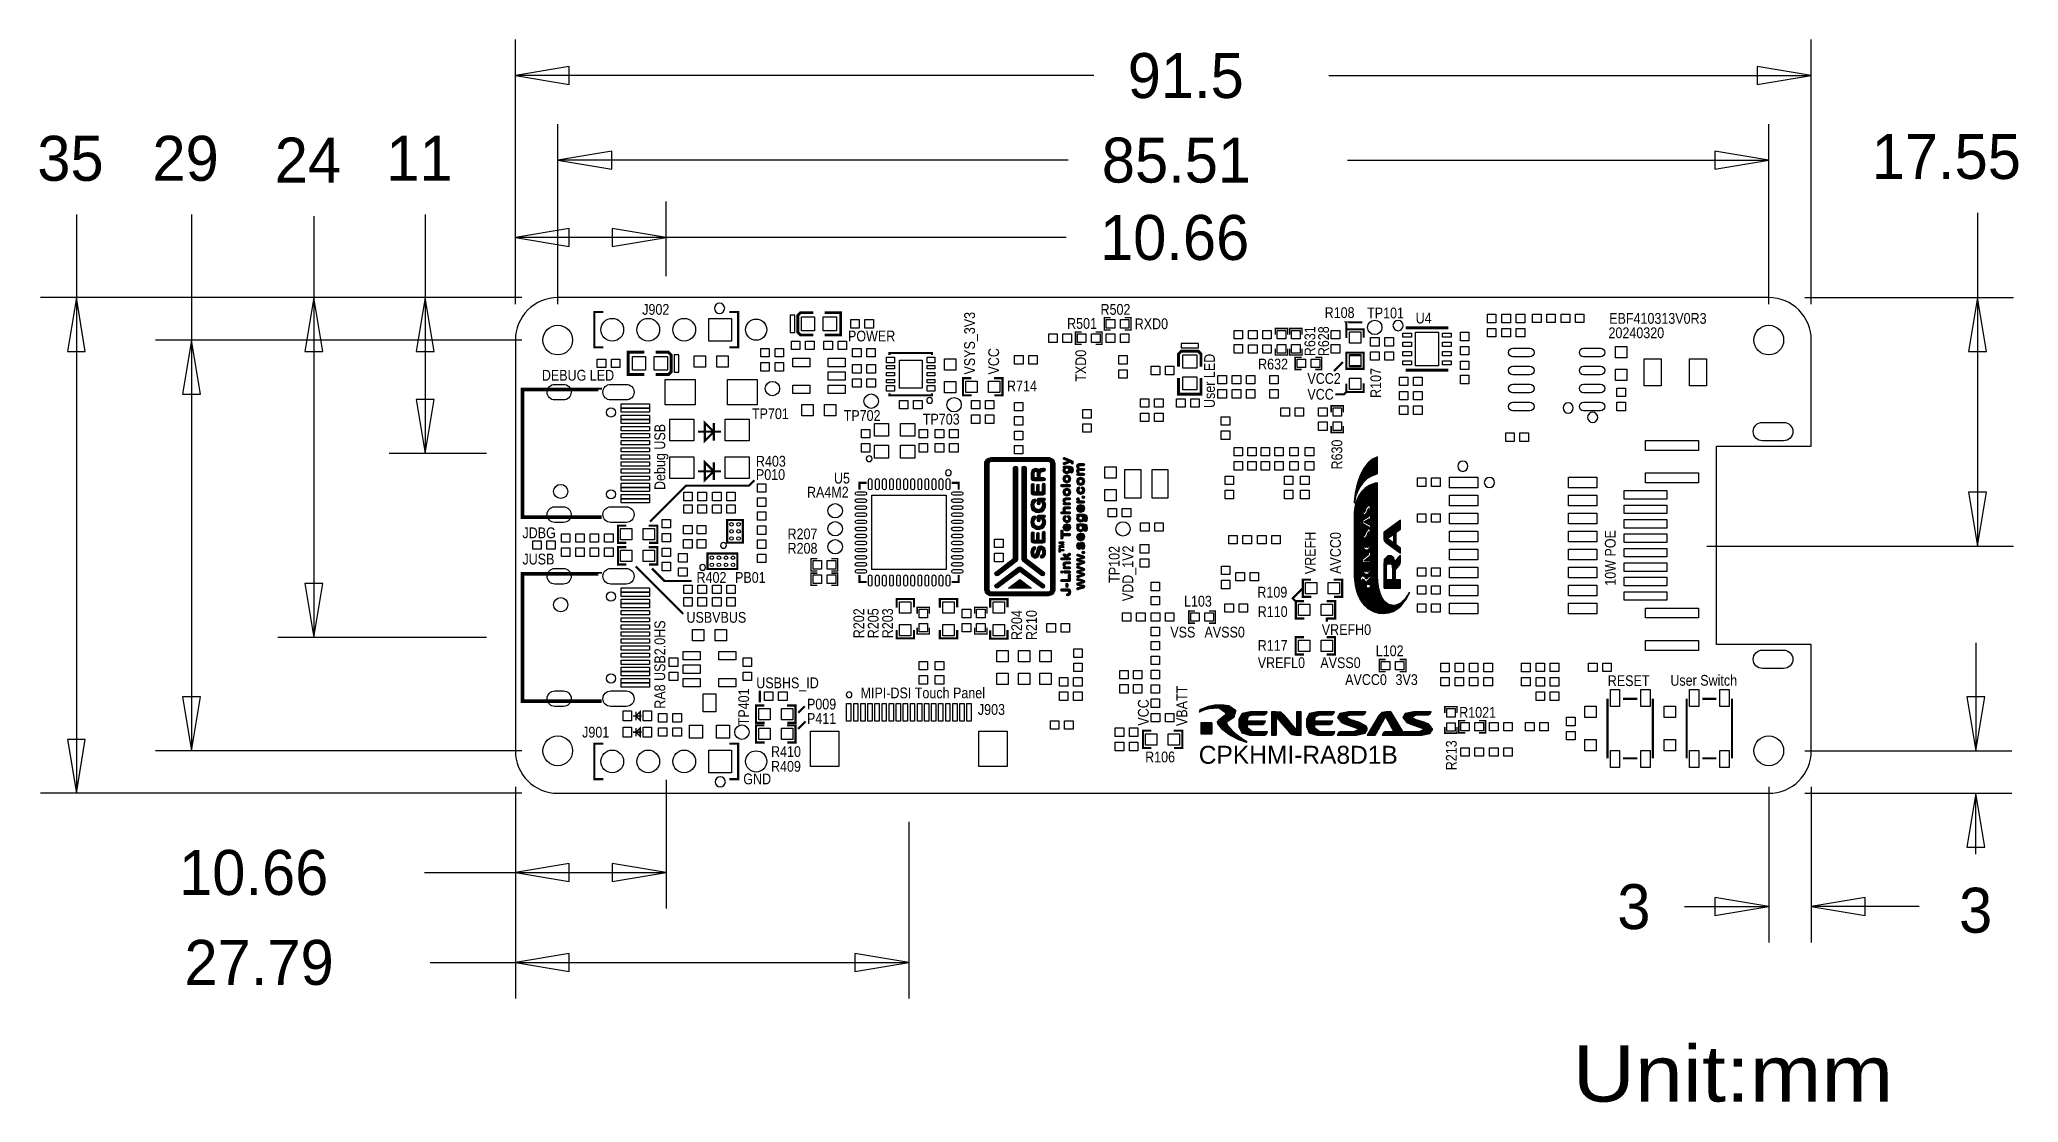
# Model space of a CAD drawing. Extents: x -34 to 106, y -22 to 53.
import ezdxf

# ---------------------------------------------------------------- set-up
doc = ezdxf.new("R2010")
doc.units = 0
for name, color, linetype in [('BG_DIMENSION', 132, 'CONTINUOUS'), ('BG_OUTLINE', 1, 'CONTINUOUS'), ('BG_SILKTOP20240221', 40, 'CONTINUOUS'), ('PIN_TOP', 92, 'CONTINUOUS')]:
    doc.layers.add(name, color=color, linetype=linetype)

msp = doc.modelspace()

# ---------------------------------------------------------------- texts
at = {"layer": 'BG_DIMENSION'}
for s, height, width, p in [('91.5', 3.175, 0.992, (43.2435, 49.0855)), ('35', 3.175, 0.992, (-33.7439, 43.2435)), ('29', 3.175, 0.992, (-25.6159, 43.2435)), ('24', 3.175, 0.992, (-16.9799, 43.1165)), ('11', 3.175, 0.992, (-9.1059, 43.2435)), ('85.51', 3.175, 0.992, (41.4147, 43.1165)), ('17.55', 3.175, 0.992, (95.7707, 43.3705)), ('10.66', 3.175, 0.992, (41.2877, 37.6555)), ('10.66', 3.175, 0.992, (-23.7363, -7.1755)), ('3', 3.175, 0.992, (77.8129, -9.5885)), ('3', 3.175, 0.992, (101.9429, -9.8425)), ('27.79', 3.175, 0.992, (-23.3553, -13.5255)), ('Unit:mm', 3.9624, 1.147436, (74.6633, -21.7678))]:
    msp.add_text(s, height=height, dxfattribs=dict(at, width=width)).set_placement(p)
at = {"layer": 'BG_SILKTOP20240221'}
for s, height, width, p in [('J902', 0.762, 0.866667, (8.9662, 33.782)), ('R501', 0.762, 0.866667, (38.9636, 32.7914)), ('R502', 0.762, 0.866667, (41.3258, 33.782)), ('RXD0', 0.762, 0.866667, (43.7388, 32.766)), ('R108', 0.762, 0.866667, (57.15, 33.5534)), ('TP101', 0.762, 0.866667, (60.1472, 33.528)), ('U4', 0.762, 0.866667, (63.5762, 33.1724)), ('EBF410313V0R3', 0.762, 0.866667, (77.2414, 33.147)), ('POWER', 0.762, 0.866667, (23.495, 31.9024)), ('20240320', 0.762, 0.866667, (77.1906, 32.131)), ('DEBUG LED', 0.762, 0.866667, (1.8796, 29.1338)), ('R632', 0.762, 0.866667, (52.451, 29.9212)), ('VCC2', 0.762, 0.866667, (55.9308, 28.9052)), ('R714', 0.762, 0.866667, (34.7218, 28.3718)), ('VCC', 0.762, 0.866667, (55.9308, 27.7876)), ('TP701', 0.762, 0.866667, (16.7132, 26.416)), ('TP702', 0.762, 0.866667, (23.1902, 26.289)), ('TP703', 0.762, 0.866667, (28.7782, 26.035)), ('R403', 0.762, 0.866667, (16.9926, 23.0632)), ('P010', 0.762, 0.866667, (16.9926, 22.1234)), ('U5', 0.762, 0.866667, (22.5044, 21.8694)), ('RA4M2', 0.762, 0.866667, (20.5994, 20.8788)), ('JDBG', 0.762, 0.866667, (0.508, 18.0086)), ('R207', 0.762, 0.866667, (19.2278, 17.9324)), ('JUSB', 0.762, 0.866667, (0.508, 16.1544)), ('R208', 0.762, 0.866667, (19.2278, 16.9164)), ('R402', 0.762, 0.866667, (12.8016, 14.859)), ('PB01', 0.762, 0.866667, (15.5194, 14.859)), ('R109', 0.762, 0.866667, (52.4002, 13.8176)), ('USBVBUS', 0.762, 0.866667, (12.0904, 12.0396)), ('L103', 0.762, 0.866667, (47.2186, 13.1826)), ('R110', 0.762, 0.866667, (52.4256, 12.446)), ('VSS', 0.762, 0.866667, (46.2534, 10.9982)), ('AVSS0', 0.762, 0.866667, (48.6664, 10.9982)), ('VREFH0', 0.762, 0.866667, (56.9468, 11.176)), ('R117', 0.762, 0.866667, (52.4256, 10.0584)), ('L102', 0.762, 0.866667, (60.7568, 9.6774)), ('VREFL0', 0.762, 0.866667, (52.4256, 8.8392)), ('AVSS0', 0.762, 0.866667, (56.8452, 8.8392)), ('AVCC0', 0.762, 0.866667, (58.5978, 7.6454)), ('3V3', 0.762, 0.866667, (62.1538, 7.6454)), ('User Switch', 0.762, 0.866667, (81.5594, 7.5946)), ('USBHS_ID', 0.762, 0.866667, (17.018, 7.4168)), ('MIPI-DSI Touch Panel', 0.762, 0.866667, (24.384, 6.7056)), ('RESET', 0.762, 0.866667, (77.1398, 7.5692)), ('P009', 0.762, 0.866667, (20.5994, 5.9182)), ('P411', 0.762, 0.866667, (20.5994, 4.9022)), ('J903', 0.762, 0.866667, (32.6644, 5.5372)), ('R1021', 0.762, 0.866667, (66.6496, 5.334)), ('J901', 0.762, 0.866667, (4.7244, 3.937)), ('R410', 0.762, 0.866667, (18.0594, 2.5654)), ('R106', 0.762, 0.866667, (44.4754, 2.1844)), ('CPKHMI-RA8D1B', 1.27, 1.02, (48.26, 2.0828)), ('GND', 0.762, 0.866667, (16.1036, 0.635)), ('R409', 0.762, 0.866667, (18.0594, 1.524))]:
    msp.add_text(s, height=height, dxfattribs=dict(at, width=width)).set_placement(p)
at = {"layer": 'BG_SILKTOP20240221', "width": 0.866667}
for s, p in [('VSYS_3V3', (32.4612, 29.5656)), ('R631', (56.4896, 30.861)), ('R628', (57.4548, 30.861)), ('VCC', (34.163, 29.5656)), ('TXD0', (40.3098, 29.0576)), ('User LED', (49.403, 27.2034)), ('R107', (61.1378, 27.9146)), ('Debug USB', (10.5918, 21.4122)), ('R630', (58.3946, 22.86)), ('VREFH', (56.515, 15.4686)), ('AVCC0', (58.293, 15.494)), ('10W POE', (77.6986, 14.6558)), ('TP102', (42.672, 14.859)), ('VDD_1V2', (43.6372, 13.5636)), ('R202', (24.638, 10.9474)), ('R205', (25.654, 10.9474)), ('R203', (26.67, 10.9474)), ('R204', (35.7886, 10.8204)), ('R210', (36.83, 10.8204)), ('RA8 USB2.0HS', (10.5918, 5.969)), ('TP401', (16.51, 4.8006)), ('VBATT', (47.4472, 4.7498)), ('VCC', (44.7294, 4.7752)), ('R213', (66.4718, 1.6256))]:
    msp.add_text(s, height=0.762, rotation=90, dxfattribs=at).set_placement(p)

# ---------------------------------------------------------------- linework, layer by layer
at = {"layer": 'BG_DIMENSION'}
for points in [[(0.007874, 34.539936), (0.007874, 53.213)], [(91.507818, 34.539936), (91.507818, 53.213)], [(3.817874, 51.308), (0.007874, 50.673), (3.817874, 50.038), (3.817874, 51.308)], [(40.86225, 50.673), (0.007874, 50.673)], [(57.43575, 50.673), (91.507818, 50.673)], [(87.697818, 50.038), (91.507818, 50.673), (87.697818, 51.308), (87.697818, 50.038)], [(2.999994, 34.539936), (2.999994, 47.244)], [(88.507824, 34.539936), (88.507824, 47.244)], [(6.809994, 45.339), (2.999994, 44.704), (6.809994, 44.069), (6.809994, 45.339)], [(84.697824, 44.069), (88.507824, 44.704), (84.697824, 45.339), (84.697824, 44.069)], [(39.03345, 44.704), (2.999994, 44.704)], [(58.75655, 44.704), (88.507824, 44.704)], [(-30.988, 40.86225), (-30.988, 34.99993)], [(-22.86, 40.86225), (-22.86, 31.999936)], [(-14.224, 40.73525), (-14.224, 34.99993)], [(-6.35, 40.86225), (-6.35, 34.99993)], [(0.007874, 34.539936), (0.007874, 41.783)], [(10.66292, 36.520628), (10.66292, 41.783)], [(103.251, 40.98925), (103.251, 34.99993)], [(3.817874, 39.878), (0.007874, 39.243), (3.817874, 38.608), (3.817874, 39.878)], [(10.66292, 39.243), (0.007874, 39.243)], [(6.85292, 38.608), (10.66292, 39.243), (6.85292, 39.878), (6.85292, 38.608)], [(38.90645, 39.243), (10.66292, 39.243)], [(0.467868, 34.99993), (-33.528, 34.99993)], [(-30.353, 31.18993), (-30.988, 34.99993), (-31.623, 31.18993), (-30.353, 31.18993)], [(-30.988, 34.99993), (-30.988, 0)], [(0.467868, 34.99993), (-16.764, 34.99993)], [(-13.589, 31.18993), (-14.224, 34.99993), (-14.859, 31.18993), (-13.589, 31.18993)], [(-14.224, 34.99993), (-14.224, 10.999978)], [(0.467868, 34.99993), (-8.89, 34.99993)], [(-5.715, 31.18993), (-6.35, 34.99993), (-6.985, 31.18993), (-5.715, 31.18993)], [(-6.35, 34.99993), (-6.35, 23.999952)], [(91.047824, 34.99993), (105.791, 34.99993)], [(103.886, 31.18993), (103.251, 34.99993), (102.616, 31.18993), (103.886, 31.18993)], [(103.251, 34.99993), (103.251, 17.450308)], [(0.459994, 31.999936), (-25.4, 31.999936)], [(-22.225, 28.189936), (-22.86, 31.999936), (-23.495, 28.189936), (-22.225, 28.189936)], [(-22.86, 31.999936), (-22.86, 2.999994)], [(-6.985, 27.809952), (-6.35, 23.999952), (-5.715, 27.809952), (-6.985, 27.809952)], [(-2.031492, 23.999952), (-8.89, 23.999952)], [(102.616, 21.260308), (103.251, 17.450308), (103.886, 21.260308), (102.616, 21.260308)], [(84.127848, 17.450308), (105.791, 17.450308)], [(-14.859, 14.809978), (-14.224, 10.999978), (-13.589, 14.809978), (-14.859, 14.809978)], [(-2.031238, 10.999978), (-16.764, 10.999978)], [(103.124, 10.619994), (103.124, 2.999994)], [(-23.495, 6.809994), (-22.86, 2.999994), (-22.225, 6.809994), (-23.495, 6.809994)], [(102.489, 6.809994), (103.124, 2.999994), (103.759, 6.809994), (102.489, 6.809994)], [(-31.623, 3.81), (-30.988, 0), (-30.353, 3.81), (-31.623, 3.81)], [(0.459994, 2.999994), (-25.4, 2.999994)], [(91.047824, 2.999994), (105.664, 2.999994)], [(0.467868, 0), (-33.528, 0)], [(0.007874, 0.459994), (0.007874, -14.478)], [(0.007874, 0.459994), (0.007874, -8.128)], [(10.66292, 0.960374), (10.66292, -8.128)], [(88.507824, 0.459994), (88.507824, -10.541)], [(91.047824, 0), (105.664, 0)], [(91.507818, 0.459994), (91.507818, -10.541)], [(103.759, -3.81), (103.124, 0), (102.489, -3.81), (103.759, -3.81)], [(103.124, -4.28625), (103.124, 0)], [(27.796998, -2.023364), (27.796998, -14.478)], [(-6.39445, -5.588), (0.007874, -5.588)], [(3.817874, -4.953), (0.007874, -5.588), (3.817874, -6.223), (3.817874, -4.953)], [(0.007874, -5.588), (10.66292, -5.588)], [(6.85292, -6.223), (10.66292, -5.588), (6.85292, -4.953), (6.85292, -6.223)], [(82.55635, -8.001), (88.507824, -8.001)], [(84.697824, -8.636), (88.507824, -8.001), (84.697824, -7.366), (84.697824, -8.636)], [(95.317818, -7.366), (91.507818, -8.001), (95.317818, -8.636), (95.317818, -7.366)], [(99.127818, -8.001), (91.507818, -8.001)], [(-6.01345, -11.938), (0.007874, -11.938)], [(3.817874, -11.303), (0.007874, -11.938), (3.817874, -12.573), (3.817874, -11.303)], [(0.007874, -11.938), (27.796998, -11.938)], [(23.986998, -12.573), (27.796998, -11.938), (23.986998, -11.303), (23.986998, -12.573)]]:
    msp.add_lwpolyline(points, dxfattribs=at)
at = {"layer": 'BG_OUTLINE'}
msp.add_lwpolyline([(0.007874, 2.999994, 0.414214), (3.007868, 0), (88.507824, 0, 0.414214), (91.507818, 2.999994), (91.507818, 10.500106), (84.807806, 10.500106), (84.807806, 24.500078), (91.507818, 24.500078), (91.507818, 31.999936, 0.414214), (88.507824, 34.99993), (3.007868, 34.99993, 0.414214), (0.007874, 31.999936), (0.007874, 3.999992)], format="xyb", close=True, dxfattribs=at)
at = {"layer": 'BG_SILKTOP20240221'}
for points, const_width in [([(6.21792, 33.980628), (5.58292, 33.980628), (5.58292, 31.48076), (6.21792, 31.48076)], 0.1524), ([(15.10792, 33.980628), (15.74292, 33.980628), (15.74292, 31.48076), (15.10792, 31.48076)], 0.1524), ([(21.046948, 33.93694), (20.139914, 33.93694), (19.946874, 33.7439), (19.946874, 32.5501), (20.139914, 32.35706), (21.046948, 32.35706)], 0.2032), ([(21.847048, 33.93694), (22.98192, 33.93694), (22.98192, 32.35706), (21.847048, 32.35706)], 0.2032), ([(42.037, 33.5788), (41.589198, 33.5788), (41.589198, 32.7152), (42.037, 32.7152)], 0.1016), ([(43.020996, 32.7152), (43.468798, 32.7152), (43.468798, 33.5788), (43.020996, 33.5788)], 0.1016), ([(40.005, 32.5628), (39.557198, 32.5628), (39.557198, 31.6992), (40.005, 31.6992)], 0.1016), ([(40.988996, 31.6992), (41.436798, 31.6992), (41.436798, 32.5628), (40.988996, 32.5628)], 0.1016), ([(54.5338, 32.368998), (54.5338, 32.8168), (53.6702, 32.8168), (53.6702, 32.368998)], 0.1016), ([(55.5498, 32.368998), (55.5498, 32.8168), (54.6862, 32.8168), (54.6862, 32.368998)], 0.1016), ([(58.683398, 32.7533), (58.683398, 33.239202), (58.674, 33.2486), (59.817, 33.2486)], 0.1524), ([(59.902598, 32.17037), (59.902598, 32.7533), (58.683398, 32.7533), (58.683398, 32.153098)], 0.1524), ([(62.872874, 32.869124), (65.873122, 32.869124)], 0.2032), ([(9.108948, 31.14294), (7.974076, 31.14294), (7.974076, 29.56306), (9.108948, 29.56306)], 0.2032), ([(9.909048, 31.14294), (10.816082, 31.14294), (11.009122, 30.9499), (11.009122, 29.7561), (10.816082, 29.56306), (9.909048, 29.56306)], 0.2032), ([(26.423874, 30.94101), (26.423874, 31.091124), (29.424122, 31.091124), (29.424122, 30.94101)], 0.1524), ([(46.83506, 30.11805), (46.83506, 31.025084), (47.0281, 31.218124), (48.214788, 31.218124), (48.41494, 31.017972), (48.41494, 30.11805)], 0.2032), ([(53.6702, 31.385002), (53.6702, 30.9372), (54.5338, 30.9372), (54.5338, 31.385002)], 0.1016), ([(54.6862, 31.385002), (54.6862, 30.9372), (55.5498, 30.9372), (55.5498, 31.385002)], 0.1016), ([(55.515002, 30.7848), (55.0672, 30.7848), (55.0672, 29.9212), (55.515002, 29.9212)], 0.1016), ([(56.498998, 29.9212), (56.9468, 29.9212), (56.9468, 30.7848), (56.498998, 30.7848)], 0.1016), ([(59.902598, 30.53207), (59.902598, 31.115), (58.683398, 31.115), (58.683398, 30.514798)], 0.1524), ([(32.202628, 29.3116), (31.619698, 29.3116), (31.619698, 28.0924), (32.2199, 28.0924)], 0.1524), ([(33.818068, 28.0924), (34.400998, 28.0924), (34.400998, 29.3116), (33.800796, 29.3116)], 0.1524), ([(46.83506, 29.31795), (46.83506, 28.183078), (48.41494, 28.183078), (48.41494, 29.31795)], 0.2032), ([(58.4327, 30.4419), (57.7977, 29.8069)], 0.1524), ([(58.683398, 30.55493), (58.683398, 29.972), (59.902598, 29.972), (59.902598, 30.572202)], 0.1524), ([(62.872874, 29.868876), (65.873122, 29.868876)], 0.2032), ([(5.9944, 28.4988), (5.9944, 28.500832), (0.508508, 28.500832), (0.508508, 19.499072), (6.099556, 19.499072)], 0.254), ([(26.423874, 28.24099), (26.423874, 28.090876), (29.424122, 28.090876), (29.424122, 28.24099)], 0.1524), ([(57.912, 28.1686), (58.518298, 28.1686), (58.683398, 28.3337)], 0.1524), ([(58.683398, 28.91663), (58.683398, 28.3337), (59.902598, 28.3337), (59.902598, 28.933902)], 0.1524), ([(58.4708, 26.907998), (58.4708, 27.3558), (57.6072, 27.3558), (57.6072, 26.907998)], 0.1016), ([(12.9032, 25.527), (14.5288, 25.527)], 0.1524), ([(13.3858, 26.162), (13.3858, 24.892), (14.0208, 25.527), (13.3858, 26.162)], 0.1524), ([(14.0208, 26.1493), (14.0208, 24.9047)], 0.1524), ([(57.6072, 25.924002), (57.6072, 25.4762), (58.4708, 25.4762), (58.4708, 25.924002)], 0.1016), ([(12.9032, 22.733), (14.5288, 22.733)], 0.1524), ([(13.3858, 23.368), (13.3858, 22.098), (14.0208, 22.733), (13.3858, 23.368)], 0.1524), ([(14.0208, 23.3553), (14.0208, 22.1107)], 0.1524), ([(9.525, 19.177), (12.065, 21.717), (16.51, 21.717), (16.891, 22.098)], 0.1524), ([(24.31288, 21.4249), (24.31288, 21.91512), (24.8031, 21.91512)], 0.1524), ([(30.8229, 21.91512), (31.31312, 21.91512), (31.31312, 21.4249)], 0.1524), ([(7.83463, 18.8976), (7.2517, 18.8976), (7.2517, 17.6784), (7.851902, 17.6784)], 0.1524), ([(9.45007, 17.6784), (10.033, 17.6784), (10.033, 18.8976), (9.432798, 18.8976)], 0.1524), ([(14.96949, 19.2913), (16.06931, 19.2913), (16.06931, 17.6911), (14.96949, 17.6911), (14.96949, 19.2913)], 0.1524), ([(7.83463, 17.3736), (7.2517, 17.3736), (7.2517, 16.1544), (7.851902, 16.1544)], 0.1524), ([(9.45007, 16.1544), (10.033, 16.1544), (10.033, 17.3736), (9.432798, 17.3736)], 0.1524), ([(13.580364, 16.93291), (15.680436, 16.93291), (15.680436, 15.83309), (13.580364, 15.83309), (13.580364, 16.93291)], 0.1524), ([(5.994654, 15.498826), (5.994654, 15.500858), (0.508762, 15.500858), (0.508762, 6.499098), (6.09981, 6.499098)], 0.254), ([(11.8618, 12.6746), (8.509, 16.0274)], 0.1524), ([(12.446, 14.986), (10.541, 14.986), (9.652, 15.875)], 0.1524), ([(21.336, 16.5608), (20.888198, 16.5608), (20.888198, 15.6972), (21.336, 15.6972)], 0.1016), ([(21.336, 15.5448), (20.888198, 15.5448), (20.888198, 14.6812), (21.336, 14.6812)], 0.1016), ([(22.319996, 15.6972), (22.767798, 15.6972), (22.767798, 16.5608), (22.319996, 16.5608)], 0.1016), ([(22.319996, 14.6812), (22.767798, 14.6812), (22.767798, 15.5448), (22.319996, 15.5448)], 0.1016), ([(24.31288, 15.4051), (24.31288, 14.91488), (24.8031, 14.91488)], 0.1524), ([(31.31312, 15.4051), (31.31312, 14.91488), (30.8229, 14.91488)], 0.1524), ([(55.609998, 14.478), (55.6006, 14.478), (54.8894, 13.7668), (55.0926, 13.5636), (55.114698, 13.5636)], 0.1524), ([(56.192928, 15.0876), (55.609998, 15.0876), (55.609998, 13.8684), (56.2102, 13.8684)], 0.1524), ([(57.808368, 13.8684), (58.391298, 13.8684), (58.391298, 15.0876), (57.791096, 15.0876)], 0.1524), ([(28.152598, 13.13307), (28.152598, 13.716), (26.933398, 13.716), (26.933398, 13.115798)], 0.1524), ([(29.244798, 12.683998), (29.244798, 13.1318), (28.381198, 13.1318), (28.381198, 12.683998)], 0.1016), ([(31.200598, 13.13307), (31.200598, 13.716), (29.981398, 13.716), (29.981398, 13.115798)], 0.1524), ([(33.308798, 12.683998), (33.308798, 13.1318), (32.445198, 13.1318), (32.445198, 12.683998)], 0.1016), ([(34.756598, 13.12037), (34.756598, 13.7033), (33.537398, 13.7033), (33.537398, 13.103098)], 0.1524), ([(48.006, 12.8778), (47.558198, 12.8778), (47.558198, 12.0142), (48.006, 12.0142)], 0.1016), ([(48.989996, 12.0142), (49.437798, 12.0142), (49.437798, 12.8778), (48.989996, 12.8778)], 0.1016), ([(55.697628, 13.5636), (55.114698, 13.5636), (55.114698, 12.3444), (55.7149, 12.3444)], 0.1524), ([(57.295796, 13.5636), (57.895998, 13.5636), (57.895998, 12.3444), (57.313068, 12.3444), (57.3024, 12.333732), (57.3024, 12.1158)], 0.1524), ([(26.933398, 11.51763), (26.933398, 10.9347), (28.152598, 10.9347), (28.152598, 11.534902)], 0.1524), ([(28.381198, 11.700002), (28.381198, 11.2522), (29.244798, 11.2522), (29.244798, 11.700002)], 0.1016), ([(29.981398, 11.51763), (29.981398, 10.9347), (31.200598, 10.9347), (31.200598, 11.534902)], 0.1524), ([(32.445198, 11.700002), (32.445198, 11.2522), (33.308798, 11.2522), (33.308798, 11.700002)], 0.1016), ([(33.537398, 11.50493), (33.537398, 10.922), (34.756598, 10.922), (34.756598, 11.522202)], 0.1524), ([(55.684928, 11.0236), (55.101998, 11.0236), (55.101998, 9.8044), (55.7022, 9.8044)], 0.1524), ([(57.300368, 9.8044), (57.883298, 9.8044), (57.883298, 11.0236), (57.283096, 11.0236)], 0.1524), ([(61.458602, 9.4488), (61.0108, 9.4488), (61.0108, 8.5852), (61.458602, 8.5852)], 0.1016), ([(62.442598, 8.5852), (62.8904, 8.5852), (62.8904, 9.4488), (62.442598, 9.4488)], 0.1016), ([(17.272, 6.4262), (17.272, 7.239)], 0.1524), ([(8.819896, 5.760974), (8.819896, 5.161026), (8.519922, 5.461), (8.819896, 5.760974)], 0.1016), ([(8.519922, 5.760974), (8.519922, 5.161026)], 0.1016), ([(17.584928, 6.1976), (17.001998, 6.1976), (17.001998, 4.9784), (17.6022, 4.9784)], 0.1524), ([(19.200368, 4.9784), (19.783298, 4.9784), (19.783298, 6.1976), (19.183096, 6.1976)], 0.1524), ([(19.9898, 5.6896), (20.447, 6.1468)], 0.1524), ([(66.4972, 5.673598), (66.4972, 6.1214), (65.6336, 6.1214), (65.6336, 5.673598)], 0.1016), ([(77.124052, 6.672072), (77.124052, 2.471928)], 0.1524), ([(78.223872, 6.672072), (79.224124, 6.672072)], 0.1524), ([(80.323944, 6.672072), (80.323944, 2.471928)], 0.1524), ([(82.712052, 6.672072), (82.712052, 2.471928)], 0.1524), ([(83.811872, 6.672072), (84.812124, 6.672072)], 0.1524), ([(85.911944, 6.672072), (85.911944, 2.471928)], 0.1524), ([(8.320024, 5.461), (8.919972, 5.461)], 0.1016), ([(8.320024, 4.318), (8.919972, 4.318)], 0.1016), ([(8.819896, 4.617974), (8.819896, 4.018026), (8.519922, 4.318), (8.819896, 4.617974)], 0.1016), ([(8.519922, 4.617974), (8.519922, 4.018026)], 0.1016), ([(17.584928, 4.8006), (17.001998, 4.8006), (17.001998, 3.5814), (17.6022, 3.5814)], 0.1524), ([(19.200368, 3.5814), (19.783298, 3.5814), (19.783298, 4.8006), (19.183096, 4.8006)], 0.1524), ([(19.9644, 4.5466), (20.4978, 5.08)], 0.1524), ([(44.902628, 4.4196), (44.319698, 4.4196), (44.319698, 3.2004), (44.9199, 3.2004)], 0.1524), ([(46.518068, 3.2004), (47.100998, 3.2004), (47.100998, 4.4196), (46.500796, 4.4196)], 0.1524), ([(65.6336, 4.689602), (65.6336, 4.2418), (66.4972, 4.2418), (66.4972, 4.689602)], 0.1016), ([(67.072002, 5.1308), (66.6242, 5.1308), (66.6242, 4.2672), (67.072002, 4.2672)], 0.1016), ([(68.055998, 4.2672), (68.5038, 4.2672), (68.5038, 5.1308), (68.055998, 5.1308)], 0.1016), ([(6.21792, 3.500374), (5.58292, 3.500374), (5.58292, 1.000506), (6.21792, 1.000506)], 0.1524), ([(15.10792, 3.500374), (15.74292, 3.500374), (15.74292, 1.000506), (15.10792, 1.000506)], 0.1524), ([(78.223872, 2.471928), (79.224124, 2.471928)], 0.1524), ([(83.811872, 2.471928), (84.812124, 2.471928)], 0.1524)]:
    msp.add_lwpolyline(points, dxfattribs=dict(at, const_width=const_width))
for points in [[(14.788134, 34.2392, 1), (14.066266, 34.2392, 1)], [(62.692534, 33.02, 1), (61.970666, 33.02, 1)], [(29.465524, 27.7368, 1), (29.056076, 27.7368, 1)], [(74.706734, 27.2034, 1), (73.984866, 27.2034, 1)], [(76.433934, 26.543, 1), (75.712066, 26.543, 1)], [(25.198324, 23.622, 1), (24.788876, 23.622, 1)], [(30.786324, 22.6314, 1), (30.376876, 22.6314, 1)], [(67.264534, 23.0886, 1), (66.542666, 23.0886, 1)], [(69.144134, 21.9456, 1), (68.422266, 21.9456, 1)], [(14.911324, 17.5006, 1), (14.501876, 17.5006, 1)], [(13.438124, 15.9512, 1), (13.028676, 15.9512, 1)], [(23.775924, 6.9596, 1), (23.366476, 6.9596, 1)], [(14.838934, 0.8128, 1), (14.117066, 0.8128, 1)]]:
    msp.add_lwpolyline(points, format="xyb", close=True, dxfattribs=at)
for points in [[(19.4056, 33.7566), (19.4056, 32.5374), (19.7358, 32.5374), (19.7358, 33.7566)], [(11.2268, 30.9626), (11.2268, 29.7434), (11.557, 29.7434), (11.557, 30.9626)], [(47.0154, 31.75), (47.0154, 31.4452), (48.2346, 31.4452), (48.2346, 31.75)]]:
    msp.add_lwpolyline(points, close=True, dxfattribs=at)
for points in [[(60.879228, 23.752556), (60.535566, 23.584154)], [(60.879228, 22.5679), (60.879228, 23.752556)], [(33.157922, 14.365224), (33.157922, 23.285196)], [(33.158176, 23.285196), (33.165288, 23.369016)], [(33.16478, 23.364698), (33.16478, 14.344396)], [(33.165288, 23.36927), (33.286954, 23.587964)], [(33.17494, 23.386796), (33.17494, 14.311376)], [(33.1851, 23.405084), (33.1851, 14.279118)], [(33.195514, 23.42388), (33.195514, 14.246606)], [(33.205928, 23.442422), (33.205928, 14.21384)], [(33.216088, 23.461218), (33.216088, 14.181836)], [(33.226502, 23.47976), (33.226502, 14.14907)], [(33.236662, 23.498556), (33.236662, 14.12621)], [(33.247076, 23.516844), (33.247076, 14.11478)], [(33.257236, 23.535386), (33.257236, 14.102588)], [(33.26765, 23.554182), (33.26765, 14.091412)], [(33.278064, 23.572724), (33.278064, 14.079474)], [(33.286954, 23.58771), (33.363408, 23.645368)], [(33.288224, 23.589488), (33.288224, 14.068552)], [(33.298384, 23.596854), (33.298384, 14.062964)], [(33.308798, 23.604728), (33.308798, 14.05763)], [(33.319212, 23.612856), (33.319212, 14.052296)], [(33.329626, 23.620476), (33.329626, 14.0462)], [(33.339532, 23.62835), (33.339532, 14.04112)], [(33.349946, 23.636224), (33.349946, 14.035532)], [(33.36036, 23.643336), (33.36036, 14.030198)], [(33.44672, 23.28545), (33.363154, 23.645622)], [(33.363154, 23.645622), (33.44672, 23.28545)], [(33.363408, 23.645622), (33.604454, 23.712678)], [(33.370774, 23.647908), (33.370774, 23.613364)], [(33.370774, 23.612856), (33.370774, 14.02461)], [(33.381188, 23.650956), (33.381188, 23.569168)], [(33.381188, 23.568914), (33.381188, 14.01953)], [(33.391094, 23.653242), (33.391094, 23.524464)], [(33.391094, 23.524464), (33.391094, 14.013942)], [(33.401508, 23.656036), (33.401508, 23.480268)], [(33.401508, 23.480268), (33.401508, 14.0081)], [(33.411922, 23.659084), (33.411922, 23.435564)], [(33.411922, 23.435564), (33.411922, 14.002766)], [(33.422336, 23.662386), (33.422336, 23.391876)], [(33.422336, 23.391114), (33.422336, 13.997178)], [(33.432496, 23.664926), (33.432496, 23.346918)], [(33.432496, 23.346664), (33.432496, 13.991336)], [(33.442656, 23.667974), (33.442656, 23.302722)], [(33.442656, 23.302214), (33.442656, 13.986002)], [(33.44672, 23.285196), (33.44672, 14.365224)], [(33.4899, 23.385272), (33.446974, 23.285196)], [(33.45307, 23.670768), (33.45307, 23.299674)], [(33.463484, 23.673816), (33.463484, 23.324312)], [(33.473644, 23.676356), (33.473644, 23.348442)], [(33.484058, 23.67915), (33.484058, 23.372572)], [(33.6042, 23.423372), (33.489646, 23.385272)], [(33.494218, 23.682452), (33.494218, 23.386796)], [(33.504632, 23.684992), (33.504632, 23.390352)], [(33.514792, 23.687786), (33.514792, 23.393654)], [(33.525206, 23.69058), (33.525206, 23.396956)], [(33.53562, 23.693628), (33.53562, 23.40102)], [(33.54578, 23.69693), (33.54578, 23.404322)], [(33.55594, 23.699724), (33.55594, 23.407624)], [(33.566354, 23.702264), (33.566354, 23.410926)], [(33.576768, 23.704804), (33.576768, 23.414228)], [(33.587182, 23.707852), (33.587182, 23.417276)], [(33.597088, 23.7109), (33.597088, 23.42134)], [(33.6042, 23.712678), (37.64534, 23.712678)], [(37.64534, 23.42388), (33.6042, 23.42388)], [(33.607502, 23.712678), (33.607502, 23.42388)], [(33.617916, 23.712678), (33.617916, 23.42388)], [(33.62833, 23.712678), (33.62833, 23.42388)], [(33.638744, 23.712678), (33.638744, 23.42388)], [(33.64865, 23.712678), (33.64865, 23.42388)], [(33.659064, 23.712678), (33.659064, 23.42388)], [(33.669478, 23.712678), (33.669478, 23.42388)], [(33.679892, 23.712678), (33.679892, 23.42388)], [(33.690052, 23.712678), (33.690052, 23.42388)], [(33.700212, 23.712678), (33.700212, 23.42388)], [(33.710626, 23.712678), (33.710626, 23.42388)], [(33.72104, 23.712678), (33.72104, 23.42388)], [(33.7312, 23.712678), (33.7312, 23.42388)], [(33.741614, 23.712678), (33.741614, 23.42388)], [(33.751774, 23.712678), (33.751774, 23.42388)], [(33.762188, 23.712678), (33.762188, 23.42388)], [(33.772348, 23.712678), (33.772348, 23.42388)], [(33.782762, 23.712678), (33.782762, 23.42388)], [(33.793176, 23.712678), (33.793176, 23.42388)], [(33.803336, 23.712678), (33.803336, 23.42388)], [(33.813496, 23.712678), (33.813496, 23.42388)], [(33.82391, 23.712678), (33.82391, 23.42388)], [(33.834324, 23.712678), (33.834324, 23.42388)], [(33.844738, 23.712678), (33.844738, 23.42388)], [(33.854644, 23.712678), (33.854644, 23.42388)], [(33.865058, 23.712678), (33.865058, 23.42388)], [(33.875472, 23.712678), (33.875472, 23.42388)], [(33.885886, 23.712678), (33.885886, 23.42388)], [(33.8963, 23.712678), (33.8963, 23.42388)], [(33.906206, 23.712678), (33.906206, 23.42388)], [(33.91662, 23.712678), (33.91662, 23.42388)], [(33.927034, 23.712678), (33.927034, 23.42388)], [(33.937448, 23.712678), (33.937448, 23.42388)], [(33.947608, 23.712678), (33.947608, 23.42388)], [(33.957768, 23.712678), (33.957768, 23.42388)], [(33.968182, 23.712678), (33.968182, 23.42388)], [(33.978596, 23.712678), (33.978596, 23.42388)], [(33.988756, 23.712678), (33.988756, 23.42388)], [(33.99917, 23.712678), (33.99917, 23.42388)], [(34.00933, 23.712678), (34.00933, 23.42388)], [(34.019744, 23.712678), (34.019744, 23.42388)], [(34.029904, 23.712678), (34.029904, 23.42388)], [(34.040318, 23.712678), (34.040318, 23.42388)], [(34.050732, 23.712678), (34.050732, 23.42388)], [(34.060892, 23.712678), (34.060892, 23.42388)], [(34.071052, 23.712678), (34.071052, 23.42388)], [(34.081466, 23.712678), (34.081466, 23.42388)], [(34.09188, 23.712678), (34.09188, 23.42388)], [(34.102294, 23.712678), (34.102294, 23.42388)], [(34.1122, 23.712678), (34.1122, 23.42388)], [(34.122614, 23.712678), (34.122614, 23.42388)], [(34.133028, 23.712678), (34.133028, 23.42388)], [(34.143442, 23.712678), (34.143442, 23.42388)], [(34.153856, 23.712678), (34.153856, 23.42388)], [(34.163762, 23.712678), (34.163762, 23.42388)], [(34.174176, 23.712678), (34.174176, 23.42388)], [(34.18459, 23.712678), (34.18459, 23.42388)], [(34.195004, 23.712678), (34.195004, 23.42388)], [(34.205164, 23.712678), (34.205164, 23.42388)], [(34.215324, 23.712678), (34.215324, 23.42388)], [(34.225738, 23.712678), (34.225738, 23.42388)], [(34.236152, 23.712678), (34.236152, 23.42388)], [(34.246312, 23.712678), (34.246312, 23.42388)], [(34.256726, 23.712678), (34.256726, 23.42388)], [(34.266886, 23.712678), (34.266886, 23.42388)], [(34.2773, 23.712678), (34.2773, 23.42388)], [(34.28746, 23.712678), (34.28746, 23.42388)], [(34.297874, 23.712678), (34.297874, 23.42388)], [(34.308288, 23.712678), (34.308288, 23.42388)], [(34.318448, 23.712678), (34.318448, 23.42388)], [(34.328608, 23.712678), (34.328608, 23.42388)], [(34.339022, 23.712678), (34.339022, 23.42388)], [(34.349436, 23.712678), (34.349436, 23.42388)], [(34.35985, 23.712678), (34.35985, 23.42388)], [(34.369756, 23.712678), (34.369756, 23.42388)], [(34.38017, 23.712678), (34.38017, 23.42388)], [(34.390584, 23.712678), (34.390584, 23.42388)], [(34.400998, 23.712678), (34.400998, 23.42388)], [(34.411412, 23.712678), (34.411412, 23.42388)], [(34.421318, 23.712678), (34.421318, 23.42388)], [(34.431732, 23.712678), (34.431732, 23.42388)], [(34.442146, 23.712678), (34.442146, 23.42388)], [(34.45256, 23.712678), (34.45256, 23.42388)], [(34.46272, 23.712678), (34.46272, 23.42388)], [(34.47288, 23.712678), (34.47288, 23.42388)], [(34.483294, 23.712678), (34.483294, 23.42388)], [(34.493708, 23.712678), (34.493708, 23.42388)], [(34.503868, 23.712678), (34.503868, 23.42388)], [(34.514282, 23.712678), (34.514282, 23.42388)], [(34.524442, 23.712678), (34.524442, 23.42388)], [(34.534856, 23.712678), (34.534856, 23.42388)], [(34.545016, 23.712678), (34.545016, 23.42388)], [(34.55543, 23.712678), (34.55543, 23.42388)], [(34.565844, 23.712678), (34.565844, 23.42388)], [(34.576004, 23.712678), (34.576004, 23.42388)], [(34.586164, 23.712678), (34.586164, 23.42388)], [(34.596578, 23.712678), (34.596578, 23.42388)], [(34.606992, 23.712678), (34.606992, 23.42388)], [(34.617406, 23.712678), (34.617406, 23.42388)], [(34.627312, 23.712678), (34.627312, 23.42388)], [(34.637726, 23.712678), (34.637726, 23.42388)], [(34.64814, 23.712678), (34.64814, 23.42388)], [(34.658554, 23.712678), (34.658554, 23.42388)], [(34.668968, 23.712678), (34.668968, 23.42388)], [(34.678874, 23.712678), (34.678874, 23.42388)], [(34.689288, 23.712678), (34.689288, 23.42388)], [(34.699702, 23.712678), (34.699702, 23.42388)], [(34.710116, 23.712678), (34.710116, 23.42388)], [(34.720276, 23.712678), (34.720276, 23.42388)], [(34.730436, 23.712678), (34.730436, 23.42388)], [(34.74085, 23.712678), (34.74085, 23.42388)], [(34.751264, 23.712678), (34.751264, 23.42388)], [(34.761424, 23.712678), (34.761424, 23.42388)], [(34.771838, 23.712678), (34.771838, 23.42388)], [(34.781998, 23.712678), (34.781998, 23.42388)], [(34.792412, 23.712678), (34.792412, 23.42388)], [(34.802572, 23.712678), (34.802572, 23.42388)], [(34.812986, 23.712678), (34.812986, 23.42388)], [(34.8234, 23.712678), (34.8234, 23.42388)], [(34.83356, 23.712678), (34.83356, 23.42388)], [(34.84372, 23.712678), (34.84372, 23.42388)], [(34.854134, 23.712678), (34.854134, 23.42388)], [(34.864548, 23.712678), (34.864548, 23.42388)], [(34.874962, 23.712678), (34.874962, 23.42388)], [(34.884868, 23.712678), (34.884868, 23.42388)], [(34.895282, 23.712678), (34.895282, 23.42388)], [(34.905696, 23.712678), (34.905696, 23.42388)], [(34.91611, 23.712678), (34.91611, 23.42388)], [(34.926524, 23.712678), (34.926524, 23.42388)], [(34.93643, 23.712678), (34.93643, 23.42388)], [(34.946844, 23.712678), (34.946844, 23.42388)], [(34.957258, 23.712678), (34.957258, 23.42388)], [(34.967672, 23.712678), (34.967672, 23.42388)], [(34.977832, 23.712678), (34.977832, 23.42388)], [(34.987992, 23.712678), (34.987992, 23.42388)], [(34.998406, 23.712678), (34.998406, 23.42388)], [(35.00882, 23.712678), (35.00882, 23.42388)], [(35.01898, 23.712678), (35.01898, 23.42388)], [(35.029394, 23.712678), (35.029394, 23.42388)], [(35.039554, 23.712678), (35.039554, 23.42388)], [(35.049968, 23.712678), (35.049968, 23.42388)], [(35.060128, 23.712678), (35.060128, 23.42388)], [(35.070542, 23.712678), (35.070542, 23.42388)], [(35.080956, 23.712678), (35.080956, 23.42388)], [(35.091116, 23.712678), (35.091116, 23.42388)], [(35.101276, 23.712678), (35.101276, 23.42388)], [(35.11169, 23.712678), (35.11169, 23.42388)], [(35.122104, 23.712678), (35.122104, 23.42388)], [(35.132518, 23.712678), (35.132518, 23.42388)], [(35.142424, 23.712678), (35.142424, 23.42388)], [(35.152838, 23.712678), (35.152838, 23.42388)], [(35.163252, 23.712678), (35.163252, 23.42388)], [(35.173666, 23.712678), (35.173666, 23.42388)], [(35.181286, 16.574262), (35.181286, 22.960838)], [(35.18154, 22.961092), (35.2171, 23.061168)], [(35.18408, 23.712678), (35.18408, 23.42388)], [(35.18408, 22.968966), (35.18408, 16.224504)], [(35.193986, 23.712678), (35.193986, 23.42388)], [(35.193986, 22.997668), (35.193986, 16.232378)], [(35.2044, 23.712678), (35.2044, 23.42388)], [(35.2044, 23.02637), (35.2044, 16.239998)], [(35.214814, 23.712678), (35.214814, 23.42388)], [(35.214814, 23.05558), (35.214814, 16.248126)], [(35.216846, 23.06066), (35.316922, 23.10384)], [(35.225228, 23.712678), (35.225228, 23.42388)], [(35.225228, 23.064724), (35.225228, 16.256)], [(35.235388, 23.712678), (35.235388, 23.42388)], [(35.235388, 23.06955), (35.235388, 16.264128)], [(35.245548, 23.712678), (35.245548, 23.42388)], [(35.245548, 23.073868), (35.245548, 16.272002)], [(35.255962, 23.712678), (35.255962, 23.42388)], [(35.255962, 23.078186), (35.255962, 16.279876)], [(35.266376, 23.712678), (35.266376, 23.42388)], [(35.266376, 23.082504), (35.266376, 16.287496)], [(35.276536, 23.712678), (35.276536, 23.42388)], [(35.276536, 23.086568), (35.276536, 16.296132)], [(35.28695, 23.712678), (35.28695, 23.42388)], [(35.28695, 23.090886), (35.28695, 16.304006)], [(35.29711, 23.712678), (35.29711, 23.42388)], [(35.29711, 23.095712), (35.29711, 16.312134)], [(35.307524, 23.712678), (35.307524, 23.42388)], [(35.307524, 23.10003), (35.307524, 16.320008)], [(35.317176, 23.10384), (35.419792, 23.06066)], [(35.317684, 23.712678), (35.317684, 23.42388)], [(35.317684, 23.10384), (35.317684, 16.328136)], [(35.328098, 23.712678), (35.328098, 23.42388)], [(35.328098, 23.09876), (35.328098, 16.335756)], [(35.338512, 23.712678), (35.338512, 23.42388)], [(35.338512, 23.094696), (35.338512, 16.34363)], [(35.348672, 23.712678), (35.348672, 23.42388)], [(35.348672, 23.090378), (35.348672, 16.351504)], [(35.358832, 23.712678), (35.358832, 23.42388)], [(35.358832, 23.08606), (35.358832, 16.359632)], [(35.369246, 23.712678), (35.369246, 23.42388)], [(35.369246, 23.081742), (35.369246, 16.36776)], [(35.37966, 23.712678), (35.37966, 23.42388)], [(35.37966, 23.077424), (35.37966, 16.37538)], [(35.390074, 23.712678), (35.390074, 23.42388)], [(35.390074, 23.07336), (35.390074, 16.383254)], [(35.39998, 23.712678), (35.39998, 23.42388)], [(35.39998, 23.069042), (35.39998, 16.391382)], [(35.410394, 23.712678), (35.410394, 23.42388)], [(35.410394, 23.06447), (35.410394, 16.404844)], [(35.419792, 23.061168), (35.462972, 22.961092)], [(35.420808, 23.712678), (35.420808, 23.42388)], [(35.420808, 23.057612), (35.420808, 16.424402)], [(35.431222, 23.712678), (35.431222, 23.42388)], [(35.431222, 23.034244), (35.431222, 16.44396)], [(35.441636, 23.712678), (35.441636, 23.42388)], [(35.441636, 23.00986), (35.441636, 16.46301)], [(35.451542, 23.712678), (35.451542, 23.42388)], [(35.451542, 22.985476), (35.451542, 16.482568)], [(35.461956, 23.712678), (35.461956, 23.42388)], [(35.461956, 22.9616), (35.461956, 16.50238)], [(35.462464, 22.961092), (35.462464, 16.502888)], [(35.47237, 23.712678), (35.47237, 23.42388)], [(35.482784, 23.712678), (35.482784, 23.42388)], [(35.492944, 23.712678), (35.492944, 23.42388)], [(35.503104, 23.712678), (35.503104, 23.42388)], [(35.513518, 23.712678), (35.513518, 23.42388)], [(35.523932, 23.712678), (35.523932, 23.42388)], [(35.534092, 23.712678), (35.534092, 23.42388)], [(35.544506, 23.712678), (35.544506, 23.42388)], [(35.554666, 23.712678), (35.554666, 23.42388)], [(35.56508, 23.712678), (35.56508, 23.42388)], [(35.57524, 23.712678), (35.57524, 23.42388)], [(35.585654, 23.712678), (35.585654, 23.42388)], [(35.596068, 23.712678), (35.596068, 23.42388)], [(35.606228, 23.712678), (35.606228, 23.42388)], [(35.616388, 23.712678), (35.616388, 23.42388)], [(35.626802, 23.712678), (35.626802, 23.42388)], [(35.637216, 23.712678), (35.637216, 23.42388)], [(35.64763, 23.712678), (35.64763, 23.42388)], [(35.657536, 23.712678), (35.657536, 23.42388)], [(35.66795, 23.712678), (35.66795, 23.42388)], [(35.678364, 23.712678), (35.678364, 23.42388)], [(35.688778, 23.712678), (35.688778, 23.42388)], [(35.699192, 23.712678), (35.699192, 23.42388)], [(35.709098, 23.712678), (35.709098, 23.42388)], [(35.719512, 23.712678), (35.719512, 23.42388)], [(35.729926, 23.712678), (35.729926, 23.42388)], [(35.74034, 23.712678), (35.74034, 23.42388)], [(35.7505, 23.712678), (35.7505, 23.42388)], [(35.76066, 23.712678), (35.76066, 23.42388)], [(35.771074, 23.712678), (35.771074, 23.42388)], [(35.781488, 23.712678), (35.781488, 23.42388)], [(35.786822, 16.502888), (35.786822, 22.961092)], [(35.787076, 22.961092), (35.82289, 23.061168)], [(35.791648, 23.712678), (35.791648, 23.42388)], [(35.791648, 22.9743), (35.791648, 16.493236)], [(35.802062, 23.712678), (35.802062, 23.42388)], [(35.802062, 23.003256), (35.802062, 16.472154)], [(35.812222, 23.712678), (35.812222, 23.42388)], [(35.812222, 23.032212), (35.812222, 16.451072)], [(35.822636, 23.712678), (35.822636, 23.42388)], [(35.822636, 23.061168), (35.822636, 16.430498)], [(35.82289, 23.06066), (35.925506, 23.10384)], [(35.832796, 23.712678), (35.832796, 23.42388)], [(35.832796, 23.06574), (35.832796, 16.409416)], [(35.84321, 23.712678), (35.84321, 23.42388)], [(35.84321, 23.06955), (35.84321, 16.392906)], [(35.853624, 23.712678), (35.853624, 23.42388)], [(35.853624, 23.073868), (35.853624, 16.385032)], [(35.863784, 23.712678), (35.863784, 23.42388)], [(35.863784, 23.078694), (35.863784, 16.377412)], [(35.873944, 23.712678), (35.873944, 23.42388)], [(35.873944, 23.083012), (35.873944, 16.369538)], [(35.884358, 23.712678), (35.884358, 23.42388)], [(35.884358, 23.08733), (35.884358, 16.361664)], [(35.894772, 23.712678), (35.894772, 23.42388)], [(35.894772, 23.090886), (35.894772, 16.353282)], [(35.905186, 23.712678), (35.905186, 23.42388)], [(35.905186, 23.095712), (35.905186, 16.345662)], [(35.915092, 23.712678), (35.915092, 23.42388)], [(35.915092, 23.099776), (35.915092, 16.33728)], [(35.925506, 23.712678), (35.925506, 23.42388)], [(35.925506, 23.10384), (36.025836, 23.06066)], [(35.925506, 23.103332), (35.925506, 16.329152)], [(35.93592, 23.712678), (35.93592, 23.42388)], [(35.93592, 23.099268), (35.93592, 16.321532)], [(35.946334, 23.712678), (35.946334, 23.42388)], [(35.946334, 23.09495), (35.946334, 16.313658)], [(35.956748, 23.712678), (35.956748, 23.42388)], [(35.956748, 23.090632), (35.956748, 16.305784)], [(35.966654, 23.712678), (35.966654, 23.42388)], [(35.966654, 23.085806), (35.966654, 16.297656)], [(35.977068, 23.712678), (35.977068, 23.42388)], [(35.977068, 23.081488), (35.977068, 16.289528)], [(35.987482, 23.712678), (35.987482, 23.42388)], [(35.987482, 23.076662), (35.987482, 16.281654)], [(35.997896, 23.712678), (35.997896, 23.42388)], [(35.997896, 23.072344), (35.997896, 16.27378)], [(36.008056, 23.712678), (36.008056, 23.42388)], [(36.008056, 23.068026), (36.008056, 16.265906)], [(36.018216, 23.712678), (36.018216, 23.42388)], [(36.018216, 23.063708), (36.018216, 16.258032)], [(36.025582, 23.061168), (36.068762, 22.961092)], [(36.02863, 23.712678), (36.02863, 23.42388)], [(36.02863, 23.053548), (36.02863, 16.249904)], [(36.039044, 23.712678), (36.039044, 23.42388)], [(36.039044, 23.029672), (36.039044, 16.24203)], [(36.049204, 23.712678), (36.049204, 23.42388)], [(36.049204, 23.005288), (36.049204, 16.234156)], [(36.059618, 23.712678), (36.059618, 23.42388)], [(36.059618, 22.981412), (36.059618, 16.226282)], [(36.068762, 22.960838), (36.068762, 16.574262)], [(36.069778, 23.712678), (36.069778, 23.42388)], [(36.080192, 23.712678), (36.080192, 23.42388)], [(36.090352, 23.712678), (36.090352, 23.42388)], [(36.100766, 23.712678), (36.100766, 23.42388)], [(36.11118, 23.712678), (36.11118, 23.42388)], [(36.12134, 23.712678), (36.12134, 23.42388)], [(36.1315, 23.712678), (36.1315, 23.42388)], [(36.141914, 23.712678), (36.141914, 23.42388)], [(36.152328, 23.712678), (36.152328, 23.42388)], [(36.162742, 23.712678), (36.162742, 23.42388)], [(36.172648, 23.712678), (36.172648, 23.42388)], [(36.183062, 23.712678), (36.183062, 23.42388)], [(36.193476, 23.712678), (36.193476, 23.42388)], [(36.20389, 23.712678), (36.20389, 23.42388)], [(36.214304, 23.712678), (36.214304, 23.42388)], [(36.22421, 23.712678), (36.22421, 23.42388)], [(36.234624, 23.712678), (36.234624, 23.42388)], [(36.245038, 23.712678), (36.245038, 23.42388)], [(36.255452, 23.712678), (36.255452, 23.42388)], [(36.265612, 23.712678), (36.265612, 23.42388)], [(36.275772, 23.712678), (36.275772, 23.42388)], [(36.286186, 23.712678), (36.286186, 23.42388)], [(36.2966, 23.712678), (36.2966, 23.42388)], [(36.30676, 23.712678), (36.30676, 23.42388)], [(36.317174, 23.712678), (36.317174, 23.42388)], [(36.327334, 23.712678), (36.327334, 23.42388)], [(36.337748, 23.712678), (36.337748, 23.42388)], [(36.347908, 23.712678), (36.347908, 23.42388)], [(36.358322, 23.712678), (36.358322, 23.42388)], [(36.368736, 23.712678), (36.368736, 23.42388)], [(36.378896, 23.712678), (36.378896, 23.42388)], [(36.389056, 23.712678), (36.389056, 23.42388)], [(36.39947, 23.712678), (36.39947, 23.42388)], [(36.409884, 23.712678), (36.409884, 23.42388)], [(36.420298, 23.712678), (36.420298, 23.42388)], [(36.430204, 23.712678), (36.430204, 23.42388)], [(36.440618, 23.712678), (36.440618, 23.42388)], [(36.451032, 23.712678), (36.451032, 23.42388)], [(36.459922, 22.62886), (36.524438, 22.86508)], [(36.459922, 22.598126), (36.459922, 22.62886)], [(36.459922, 22.20214), (36.459922, 22.59838)], [(36.461446, 23.712678), (36.461446, 23.42388)], [(36.461446, 22.63521), (36.461446, 22.196298)], [(36.47186, 23.712678), (36.47186, 23.42388)], [(36.47186, 22.672548), (36.47186, 22.15642)], [(36.481766, 23.712678), (36.481766, 23.42388)], [(36.481766, 22.71014), (36.481766, 22.116796)], [(36.49218, 23.712678), (36.49218, 23.42388)], [(36.49218, 22.747986), (36.49218, 22.091396)], [(36.502594, 23.712678), (36.502594, 23.42388)], [(36.502594, 22.785578), (36.502594, 22.08911)], [(36.513008, 23.712678), (36.513008, 23.42388)], [(36.513008, 22.823424), (36.513008, 22.086316)], [(36.523168, 23.712678), (36.523168, 23.42388)], [(36.523168, 22.861524), (36.523168, 22.084284)], [(36.524438, 22.865334), (36.726876, 22.953726)], [(36.533328, 23.712678), (36.533328, 23.42388)], [(36.533328, 22.869906), (36.533328, 22.081744)], [(36.543742, 23.712678), (36.543742, 23.42388)], [(36.543742, 22.87397), (36.543742, 22.078696)], [(36.554156, 23.712678), (36.554156, 23.42388)], [(36.554156, 22.878288), (36.554156, 22.076156)], [(36.564316, 23.712678), (36.564316, 23.42388)], [(36.564316, 22.883114), (36.564316, 22.07387)], [(36.57473, 23.712678), (36.57473, 23.42388)], [(36.57473, 22.887686), (36.57473, 22.07133)], [(36.58489, 23.712678), (36.58489, 23.42388)], [(36.58489, 22.892004), (36.58489, 22.069044)], [(36.595304, 23.712678), (36.595304, 23.42388)], [(36.595304, 22.89683), (36.595304, 22.066504)], [(36.605464, 23.712678), (36.605464, 23.42388)], [(36.605464, 22.90064), (36.605464, 22.077426)], [(36.619942, 22.569678), (36.605464, 22.06371)], [(36.605464, 22.06371), (36.619942, 22.569678)], [(36.615878, 23.712678), (36.615878, 23.42388)], [(36.615878, 22.90572), (36.615878, 22.442932)], [(36.615878, 22.44344), (36.615878, 22.06371)], [(36.648136, 22.686772), (36.619688, 22.569678)], [(36.619688, 22.569678), (36.619688, 22.287992)], [(36.626292, 23.712678), (36.626292, 23.42388)], [(36.626292, 22.910292), (36.626292, 22.596856)], [(36.636452, 23.712678), (36.636452, 23.42388)], [(36.636452, 22.914356), (36.636452, 22.638258)], [(36.646612, 23.712678), (36.646612, 23.42388)], [(36.646612, 22.918928), (36.646612, 22.680168)], [(36.741608, 22.729444), (36.648644, 22.686772)], [(36.657026, 23.712678), (36.657026, 23.42388)], [(36.657026, 22.9235), (36.657026, 22.690836)], [(36.66744, 23.712678), (36.66744, 23.42388)], [(36.66744, 22.927818), (36.66744, 22.695408)], [(36.677854, 23.712678), (36.677854, 23.42388)], [(36.677854, 22.93239), (36.677854, 22.700234)], [(36.68776, 23.712678), (36.68776, 23.42388)], [(36.68776, 22.937216), (36.68776, 22.70506)], [(36.698174, 23.712678), (36.698174, 23.42388)], [(36.698174, 22.94128), (36.698174, 22.709378)], [(36.708588, 23.712678), (36.708588, 23.42388)], [(36.708588, 22.945598), (36.708588, 22.714204)], [(36.719002, 23.712678), (36.719002, 23.42388)], [(36.719002, 22.950424), (36.719002, 22.71903)], [(36.726876, 22.953726), (36.872672, 22.911054)], [(36.729416, 23.712678), (36.729416, 23.42388)], [(36.729416, 22.953218), (36.729416, 22.723856)], [(36.739322, 23.712678), (36.739322, 23.42388)], [(36.739322, 22.949408), (36.739322, 22.728428)], [(36.843716, 22.686772), (36.7411, 22.729444)], [(36.749736, 23.712678), (36.749736, 23.42388)], [(36.749736, 22.946868), (36.749736, 22.726142)], [(36.76015, 23.712678), (36.76015, 23.42388)], [(36.76015, 22.944074), (36.76015, 22.72157)], [(36.770564, 23.712678), (36.770564, 23.42388)], [(36.770564, 22.940772), (36.770564, 22.717506)], [(36.780724, 23.712678), (36.780724, 23.42388)], [(36.780724, 22.937724), (36.780724, 22.712934)], [(36.790884, 23.712678), (36.790884, 23.42388)], [(36.790884, 22.934676), (36.790884, 22.708616)], [(36.801298, 23.712678), (36.801298, 23.42388)], [(36.801298, 22.93112), (36.801298, 22.704044)], [(36.811712, 23.712678), (36.811712, 23.42388)], [(36.811712, 22.928834), (36.811712, 22.700234)], [(36.821872, 23.712678), (36.821872, 23.42388)], [(36.821872, 22.925786), (36.821872, 22.695916)], [(36.832286, 23.712678), (36.832286, 23.42388)], [(36.832286, 22.922484), (36.832286, 22.691852)], [(36.842446, 23.712678), (36.842446, 23.42388)], [(36.842446, 22.919436), (36.842446, 22.68728)], [(36.872926, 22.5552), (36.84397, 22.686772)], [(36.85286, 23.712678), (36.85286, 23.42388)], [(36.85286, 22.916388), (36.85286, 22.64537)], [(36.86302, 23.712678), (36.86302, 23.42388)], [(36.86302, 22.913848), (36.86302, 22.598634)], [(36.872672, 22.911054), (36.943792, 22.79396)], [(36.943792, 22.79396), (36.872672, 22.287992)], [(36.872672, 22.287992), (36.943792, 22.79396)], [(36.872672, 22.287992), (36.872672, 22.5552)], [(36.873434, 23.712678), (36.873434, 23.42388)], [(36.873434, 22.909276), (36.873434, 22.293326)], [(36.883848, 23.712678), (36.883848, 23.42388)], [(36.883848, 22.892766), (36.883848, 22.366732)], [(36.883848, 22.366732), (36.883848, 22.063456)], [(36.894008, 23.712678), (36.894008, 23.42388)], [(36.894008, 22.875748), (36.894008, 22.439884)], [(36.894008, 22.439884), (36.894008, 22.063456)], [(36.904168, 23.712678), (36.904168, 23.42388)], [(36.904168, 22.858476), (36.904168, 22.512528)], [(36.904168, 22.513036), (36.904168, 22.063456)], [(36.914582, 23.712678), (36.914582, 23.42388)], [(36.914582, 22.84222), (36.914582, 22.586188)], [(36.914582, 22.586188), (36.914582, 22.063456)], [(36.924996, 23.712678), (36.924996, 23.42388)], [(36.924996, 22.824948), (36.924996, 22.658832)], [(36.924996, 22.65934), (36.924996, 22.06371)], [(36.93541, 23.712678), (36.93541, 23.42388)], [(36.93541, 22.808184), (36.93541, 22.731476)], [(36.93541, 22.731984), (36.93541, 22.063456)], [(36.9443, 22.793706), (37.001704, 22.879304)], [(36.945316, 23.712678), (36.945316, 23.42388)], [(36.945316, 22.7965), (36.945316, 22.06371)], [(36.95573, 23.712678), (36.95573, 23.42388)], [(36.95573, 22.81174), (36.95573, 22.063456)], [(36.966144, 23.712678), (36.966144, 23.42388)], [(36.966144, 22.82698), (36.966144, 22.063456)], [(36.976558, 23.712678), (36.976558, 23.42388)], [(36.976558, 22.842728), (36.976558, 22.06371)], [(36.986972, 23.712678), (36.986972, 23.42388)], [(36.986972, 22.857968), (36.986972, 22.06371)], [(36.996878, 23.712678), (36.996878, 23.42388)], [(36.996878, 22.873208), (36.996878, 22.06371)], [(37.00145, 22.879812), (37.103812, 22.925532)], [(37.030152, 22.533356), (37.001704, 22.879304)], [(37.001704, 22.879304), (37.030152, 22.533356)], [(37.007292, 23.712678), (37.007292, 23.42388)], [(37.007292, 22.882352), (37.007292, 22.808184)], [(37.007292, 22.807422), (37.007292, 22.06371)], [(37.017706, 23.712678), (37.017706, 23.42388)], [(37.017706, 22.886924), (37.017706, 22.682454)], [(37.017706, 22.682454), (37.017706, 22.06371)], [(37.02812, 23.712678), (37.02812, 23.42388)], [(37.02812, 22.891242), (37.02812, 22.557486)], [(37.02812, 22.557486), (37.02812, 22.06371)], [(37.029898, 22.533864), (37.029898, 22.287992)], [(37.051742, 22.657562), (37.030152, 22.533356)], [(37.03828, 23.712678), (37.03828, 23.42388)], [(37.03828, 22.896068), (37.03828, 22.581362)], [(37.04844, 23.712678), (37.04844, 23.42388)], [(37.04844, 22.90064), (37.04844, 22.64156)], [(37.197284, 22.693884), (37.051742, 22.657816)], [(37.058854, 23.712678), (37.058854, 23.42388)], [(37.058854, 22.90572), (37.058854, 22.65934)], [(37.069268, 23.712678), (37.069268, 23.42388)], [(37.069268, 22.90953), (37.069268, 22.66188)], [(37.079428, 23.712678), (37.079428, 23.42388)], [(37.079428, 22.914356), (37.079428, 22.66442)], [(37.089842, 23.712678), (37.089842, 23.42388)], [(37.089842, 22.918928), (37.089842, 22.66696)], [(37.100002, 23.712678), (37.100002, 23.42388)], [(37.100002, 22.923246), (37.100002, 22.6695)], [(37.103812, 22.925024), (37.175186, 22.932136)], [(37.110416, 23.712678), (37.110416, 23.42388)], [(37.110416, 22.925786), (37.110416, 22.671786)], [(37.120576, 23.712678), (37.120576, 23.42388)], [(37.120576, 22.92731), (37.120576, 22.674834)], [(37.13099, 23.712678), (37.13099, 23.42388)], [(37.13099, 22.927818), (37.13099, 22.67712)], [(37.141404, 23.712678), (37.141404, 23.42388)], [(37.141404, 22.929342), (37.141404, 22.680168)], [(37.151564, 23.712678), (37.151564, 23.42388)], [(37.151564, 22.930104), (37.151564, 22.682454)], [(37.161724, 23.712678), (37.161724, 23.42388)], [(37.161724, 22.930866), (37.161724, 22.684994)], [(37.172138, 23.712678), (37.172138, 23.42388)], [(37.172138, 22.932136), (37.172138, 22.68728)], [(37.17544, 22.93239), (37.233098, 22.93239)], [(37.182552, 23.712678), (37.182552, 23.42388)], [(37.182552, 22.93239), (37.182552, 22.690328)], [(37.192966, 23.712678), (37.192966, 23.42388)], [(37.192966, 22.932136), (37.192966, 22.69236)], [(37.232844, 22.700996), (37.196776, 22.693884)], [(37.202872, 23.712678), (37.202872, 23.42388)], [(37.202872, 22.932136), (37.202872, 22.694646)], [(37.213286, 23.712678), (37.213286, 23.42388)], [(37.213286, 22.93239), (37.213286, 22.697186)], [(37.2237, 23.712678), (37.2237, 23.42388)], [(37.2237, 22.93239), (37.2237, 22.698964)], [(37.232844, 22.932136), (37.25418, 22.939248)], [(37.37864, 22.736556), (37.233098, 22.700742)], [(37.234114, 23.712678), (37.234114, 23.42388)], [(37.234114, 22.932644), (37.234114, 22.700996)], [(37.244528, 23.712678), (37.244528, 23.42388)], [(37.244528, 22.9362), (37.244528, 22.703536)], [(37.25418, 22.939502), (37.275516, 22.946868)], [(37.254434, 23.712678), (37.254434, 23.42388)], [(37.254434, 22.939756), (37.254434, 22.706076)], [(37.264848, 23.712678), (37.264848, 23.42388)], [(37.264848, 22.943058), (37.264848, 22.708362)], [(37.275262, 23.712678), (37.275262, 23.42388)], [(37.275262, 22.946868), (37.275262, 22.71141)], [(37.275516, 22.94636), (37.32784, 22.953472)], [(37.285676, 23.712678), (37.285676, 23.42388)], [(37.285676, 22.948392), (37.285676, 22.713696)], [(37.295836, 23.712678), (37.295836, 23.42388)], [(37.295836, 22.949408), (37.295836, 22.715982)], [(37.305996, 23.712678), (37.305996, 23.42388)], [(37.305996, 22.950932), (37.305996, 22.718776)], [(37.31641, 23.712678), (37.31641, 23.42388)], [(37.31641, 22.952202), (37.31641, 22.720808)], [(37.326824, 23.712678), (37.326824, 23.42388)], [(37.326824, 22.953726), (37.326824, 22.723856)], [(37.32784, 22.953472), (37.385244, 22.925024)], [(37.336984, 23.712678), (37.336984, 23.42388)], [(37.336984, 22.9489), (37.336984, 22.726142)], [(37.347398, 23.712678), (37.347398, 23.42388)], [(37.347398, 22.944074), (37.347398, 22.728936)], [(37.357558, 23.712678), (37.357558, 23.42388)], [(37.357558, 22.93874), (37.357558, 22.731476)], [(37.367972, 23.712678), (37.367972, 23.42388)], [(37.367972, 22.933406), (37.367972, 22.733762)], [(37.378132, 23.712678), (37.378132, 23.42388)], [(37.378132, 22.928072), (37.378132, 22.736556)], [(37.4142, 22.836632), (37.37864, 22.736556)], [(37.385244, 22.925532), (37.413946, 22.83714)], [(37.388546, 23.712678), (37.388546, 23.42388)], [(37.388546, 22.915118), (37.388546, 22.765512)], [(37.39896, 23.712678), (37.39896, 23.42388)], [(37.39896, 22.883114), (37.39896, 22.794468)], [(37.40912, 23.712678), (37.40912, 23.42388)], [(37.40912, 22.851364), (37.40912, 22.822916)], [(37.41928, 23.712678), (37.41928, 23.42388)], [(37.429694, 23.712678), (37.429694, 23.42388)], [(37.440108, 23.712678), (37.440108, 23.42388)], [(37.450522, 23.712678), (37.450522, 23.42388)], [(37.460428, 23.712678), (37.460428, 23.42388)], [(37.470842, 23.712678), (37.470842, 23.42388)], [(37.481256, 23.712678), (37.481256, 23.42388)], [(37.49167, 23.712678), (37.49167, 23.42388)], [(37.502084, 23.712678), (37.502084, 23.42388)], [(37.51199, 23.712678), (37.51199, 23.42388)], [(37.522404, 23.712678), (37.522404, 23.42388)], [(37.532818, 23.712678), (37.532818, 23.42388)], [(37.543232, 23.712678), (37.543232, 23.42388)], [(37.553392, 23.712678), (37.553392, 23.42388)], [(37.563552, 23.712678), (37.563552, 23.42388)], [(37.573966, 23.712678), (37.573966, 23.42388)], [(37.58438, 23.712678), (37.58438, 23.42388)], [(37.59454, 23.712678), (37.59454, 23.42388)], [(37.604954, 23.712678), (37.604954, 23.42388)], [(37.615114, 23.712678), (37.615114, 23.42388)], [(37.625528, 23.712678), (37.625528, 23.42388)], [(37.635688, 23.712678), (37.635688, 23.42388)], [(37.64534, 23.712424), (37.733732, 23.702264)], [(37.759894, 23.385272), (37.64534, 23.423372)], [(37.646102, 23.71217), (37.646102, 23.42388)], [(37.656516, 23.7109), (37.656516, 23.42007)], [(37.666676, 23.70963), (37.666676, 23.416768)], [(37.676836, 23.709122), (37.676836, 23.413466)], [(37.68725, 23.707852), (37.68725, 23.409656)], [(37.697664, 23.706582), (37.697664, 23.406608)], [(37.708078, 23.705312), (37.708078, 23.403052)], [(37.717984, 23.703788), (37.717984, 23.399496)], [(37.728398, 23.703026), (37.728398, 23.396448)], [(37.733732, 23.702772), (37.955474, 23.587964)], [(37.738812, 23.699724), (37.738812, 23.392638)], [(37.749226, 23.694136), (37.749226, 23.389082)], [(37.75964, 23.689056), (37.75964, 23.38578)], [(37.805614, 23.285196), (37.760148, 23.385272)], [(37.769546, 23.683976), (37.769546, 23.363936)], [(37.77996, 23.678642), (37.77996, 23.341584)], [(37.790374, 23.673308), (37.790374, 23.318724)], [(37.800788, 23.667974), (37.800788, 23.296118)], [(37.80536, 14.365224), (37.80536, 23.285196)], [(37.810948, 23.662386), (37.810948, 14.340078)], [(37.821108, 23.657052), (37.821108, 14.293088)], [(37.831522, 23.651718), (37.831522, 14.246606)], [(37.841936, 23.646892), (37.841936, 14.200632)], [(37.852096, 23.641304), (37.852096, 14.153642)], [(37.86251, 23.636224), (37.86251, 14.106906)], [(37.87267, 23.630382), (37.87267, 14.059916)], [(37.883084, 23.625556), (37.883084, 14.013942)], [(37.893244, 23.620476), (37.893244, 14.018006)], [(37.903658, 23.614634), (37.903658, 14.02588)], [(37.914072, 23.609808), (37.914072, 14.03477)], [(37.924232, 23.603966), (37.924232, 14.04366)], [(37.934392, 23.598632), (37.934392, 14.051534)], [(37.944806, 23.593044), (37.944806, 14.060424)], [(37.95522, 23.58771), (37.95522, 14.06906)], [(37.955728, 23.587964), (38.017704, 23.51913)], [(37.965634, 23.576788), (37.965634, 14.08557)], [(37.97554, 23.565104), (37.97554, 14.102588)], [(37.985954, 23.553928), (37.985954, 14.119352)], [(37.996368, 23.542244), (37.996368, 14.136624)], [(38.006782, 23.531068), (38.006782, 14.153642)], [(38.017196, 23.519384), (38.017196, 14.170406)], [(38.017704, 23.518876), (38.094158, 23.285196)], [(38.027102, 23.488396), (38.027102, 14.187424)], [(38.037516, 23.457408), (38.037516, 14.204696)], [(38.04793, 23.425658), (38.04793, 14.221968)], [(38.058344, 23.394416), (38.058344, 14.238986)], [(38.068504, 23.36292), (38.068504, 14.256004)], [(38.078664, 23.33117), (38.078664, 14.27226)], [(38.089078, 23.29942), (38.089078, 14.323314)], [(38.093904, 23.285196), (38.093904, 14.365224)], [(38.757098, 22.619716), (38.692582, 22.79396)], [(38.692582, 22.195028), (38.757098, 22.412198)], [(38.692836, 22.79396), (38.70706, 22.88667)], [(38.6969, 22.822408), (38.6969, 22.78253)], [(38.699948, 23.28545), (38.713918, 23.335488)], [(38.699948, 23.03272), (38.713918, 23.082758)], [(38.713918, 22.982174), (38.699948, 23.032466)], [(38.700202, 23.631144), (38.70706, 23.69058)], [(38.70706, 23.587964), (38.700202, 23.631398)], [(38.721792, 23.228046), (38.700202, 23.28545)], [(38.706806, 23.69058), (38.75024, 23.704804)], [(38.706806, 22.88667), (38.76421, 22.953726)], [(38.70706, 23.691088), (38.70706, 23.587964)], [(38.757352, 23.559516), (38.70706, 23.58771)], [(38.70706, 23.311866), (38.70706, 23.265638)], [(38.70706, 23.059136), (38.70706, 23.006304)], [(38.70706, 22.887432), (38.70706, 22.754844)], [(38.713918, 23.335488), (38.757098, 23.356824)], [(38.757098, 22.953726), (38.713918, 22.982428)], [(38.714172, 23.082758), (38.774116, 23.096728)], [(38.717474, 23.69439), (38.717474, 23.582376)], [(38.717474, 23.33752), (38.717474, 23.238714)], [(38.717474, 23.084028), (38.717474, 22.980396)], [(38.717474, 22.899116), (38.717474, 22.726396)], [(38.757352, 23.199344), (38.721792, 23.228046)], [(38.727888, 23.6982), (38.727888, 23.57628)], [(38.727888, 23.342092), (38.727888, 23.222966)], [(38.727888, 23.08606), (38.727888, 22.973284)], [(38.727888, 22.911054), (38.727888, 22.69871)], [(38.738302, 23.701248), (38.738302, 23.570438)], [(38.738302, 23.347172), (38.738302, 23.214584)], [(38.738302, 23.0886), (38.738302, 22.96668)], [(38.738302, 22.9235), (38.738302, 22.671278)], [(38.748208, 23.70455), (38.748208, 23.564596)], [(38.748208, 23.352506), (38.748208, 23.206456)], [(38.748208, 23.090886), (38.748208, 22.959822)], [(38.748208, 22.935438), (38.748208, 22.643592)], [(38.748208, 22.382988), (38.748208, 22.013672)], [(38.75024, 23.705058), (38.773862, 23.705058)], [(39.055294, 23.459186), (38.757098, 23.559516)], [(38.757098, 23.356316), (39.055294, 23.459186)], [(38.780974, 23.20671), (38.757098, 23.199344)], [(38.9382, 22.5552), (38.757098, 22.619716)], [(38.757098, 22.411944), (38.945566, 22.483572)], [(38.80231, 22.195028), (38.757098, 22.412198)], [(38.757098, 22.412198), (38.80231, 22.195028)], [(38.764464, 22.953726), (38.757352, 22.953726)], [(38.758622, 23.705058), (38.758622, 23.559516)], [(38.758622, 23.357586), (38.758622, 23.199852)], [(38.758622, 23.093426), (38.758622, 22.953726)], [(38.758622, 22.947376), (38.758622, 22.619462)], [(38.758622, 22.41296), (38.758622, 22.404578)], [(38.758622, 22.403816), (38.758622, 21.984716)], [(38.76421, 22.953472), (38.773862, 23.096474)], [(38.773862, 23.096474), (38.76421, 22.953472)], [(38.769036, 23.705058), (38.769036, 23.555706)], [(38.769036, 23.360888), (38.769036, 23.2029)], [(38.769036, 23.095712), (38.769036, 23.024846)], [(38.769036, 23.025354), (38.769036, 22.615652)], [(38.769036, 22.41677), (38.769036, 22.354794)], [(38.769036, 22.354794), (38.769036, 21.980652)], [(38.773862, 23.096728), (39.155624, 23.096728)], [(38.774116, 23.705058), (39.272464, 23.50262)], [(38.802564, 22.829774), (38.774116, 23.096728)], [(38.774116, 23.096728), (38.802564, 22.829774)], [(38.77945, 23.702264), (38.77945, 23.55215)], [(38.77945, 23.364444), (38.77945, 23.20544)], [(38.77945, 23.096728), (38.77945, 23.044912)], [(38.77945, 23.044658), (38.77945, 22.61235)], [(38.77945, 22.42058), (38.77945, 22.305264)], [(38.795452, 23.213568), (38.781228, 23.206456)], [(38.789864, 23.698454), (38.789864, 23.549102)], [(38.789864, 23.368254), (38.789864, 23.211028)], [(38.789864, 23.096728), (38.789864, 22.948646)], [(38.789864, 22.947884), (38.789864, 22.608032)], [(38.789864, 22.424898), (38.789864, 22.255988)], [(39.20617, 23.38578), (38.795452, 23.213822)], [(38.79977, 23.694136), (38.79977, 23.545038)], [(38.79977, 23.371556), (38.79977, 23.215346)], [(38.79977, 23.096728), (38.79977, 22.85238)], [(38.79977, 22.851618), (38.79977, 22.604476)], [(38.79977, 22.428962), (38.79977, 22.206458)], [(38.83152, 22.925532), (38.802564, 22.829774)], [(38.802564, 22.829774), (38.83152, 22.743668)], [(38.810184, 23.689818), (38.810184, 23.541482)], [(38.810184, 23.375112), (38.810184, 23.219156)], [(38.810184, 23.096728), (38.810184, 22.855936)], [(38.810184, 22.805898), (38.810184, 22.601174)], [(38.810184, 22.432518), (38.810184, 22.216364)], [(38.820598, 23.686262), (38.820598, 23.538688)], [(38.820598, 23.378922), (38.820598, 23.224236)], [(38.820598, 23.096474), (38.820598, 22.889464)], [(38.820598, 22.775164), (38.820598, 22.596856)], [(38.820598, 22.436328), (38.820598, 22.24532)], [(38.831012, 23.681436), (38.831012, 23.534624)], [(38.831012, 23.382732), (38.831012, 23.2283)], [(38.831012, 23.096728), (38.831012, 22.9235)], [(38.831012, 22.744684), (38.831012, 22.593554)], [(38.831012, 22.440138), (38.831012, 22.274276)], [(38.938454, 22.953472), (38.83152, 22.925024)], [(38.83152, 22.743414), (38.938454, 22.707854)], [(38.841172, 23.677372), (38.841172, 23.531576)], [(38.841172, 23.38578), (38.841172, 23.232364)], [(38.841172, 23.096474), (38.841172, 22.92731)], [(38.841172, 22.740112), (38.841172, 22.590252)], [(38.841172, 22.443948), (38.841172, 22.295358)], [(38.851332, 23.673054), (38.851332, 23.527766)], [(38.851332, 23.389082), (38.851332, 23.236936)], [(38.851332, 23.096728), (38.851332, 22.930358)], [(38.851332, 22.737064), (38.851332, 22.586442)], [(38.851332, 22.447758), (38.851332, 22.298152)], [(38.861746, 23.669244), (38.861746, 23.524718)], [(38.861746, 23.392638), (38.861746, 23.241254)], [(38.861746, 23.096728), (38.861746, 22.933406)], [(38.861746, 22.733), (38.861746, 22.582124)], [(38.861746, 22.451822), (38.861746, 22.300946)], [(38.87216, 23.66518), (38.87216, 23.521416)], [(38.87216, 23.396448), (38.87216, 23.245826)], [(38.87216, 23.096474), (38.87216, 22.935692)], [(38.87216, 22.729952), (38.87216, 22.578822)], [(38.87216, 22.455632), (38.87216, 22.30374)], [(38.88232, 23.660354), (38.88232, 23.517352)], [(38.88232, 23.39975), (38.88232, 23.250144)], [(38.88232, 23.096728), (38.88232, 22.93874)], [(38.88232, 22.72665), (38.88232, 22.57552)], [(38.88232, 22.459696), (38.88232, 22.30628)], [(38.892734, 23.656544), (38.892734, 23.51405)], [(38.892734, 23.403306), (38.892734, 23.254208)], [(38.892734, 23.096474), (38.892734, 22.94128)], [(38.892734, 22.723094), (38.892734, 22.571456)], [(38.892734, 22.46376), (38.892734, 22.309074)], [(38.902894, 23.65248), (38.902894, 23.511002)], [(38.902894, 23.406608), (38.902894, 23.258272)], [(38.902894, 23.096728), (38.902894, 22.944328)], [(38.902894, 22.719792), (38.902894, 22.5679)], [(38.902894, 22.46757), (38.902894, 22.311868)], [(38.913308, 23.648162), (38.913308, 23.506938)], [(38.913308, 23.410418), (38.913308, 23.26259)], [(38.913308, 23.096474), (38.913308, 22.946868)], [(38.913308, 22.715982), (38.913308, 22.563836)], [(38.913308, 22.471888), (38.913308, 22.31517)], [(38.923468, 23.644098), (38.923468, 23.50389)], [(38.923468, 23.413974), (38.923468, 23.266908)], [(38.923468, 23.096728), (38.923468, 22.949916)], [(38.923468, 22.71268), (38.923468, 22.560534)], [(38.923468, 22.475952), (38.923468, 22.317964)], [(38.933882, 23.639272), (38.933882, 23.50008)], [(38.933882, 23.417276), (38.933882, 23.27148)], [(38.933882, 23.096474), (38.933882, 22.952202)], [(38.933882, 22.709378), (38.933882, 22.556978)], [(38.933882, 22.479254), (38.933882, 22.320504)], [(39.047928, 22.925024), (38.9382, 22.953472)], [(38.9382, 22.707854), (39.047928, 22.743414)], [(39.11981, 22.619716), (38.9382, 22.5552)], [(38.944296, 23.635208), (38.944296, 23.496524)], [(38.944296, 23.421086), (38.944296, 23.275544)], [(38.944296, 23.096474), (38.944296, 22.952202)], [(38.944296, 22.71014), (38.944296, 22.557232)], [(38.944296, 22.483064), (38.944296, 22.323044)], [(38.945566, 22.483572), (39.13378, 22.411944)], [(38.954456, 23.631398), (38.954456, 23.493476)], [(38.954456, 23.424642), (38.954456, 23.279862)], [(38.954456, 23.096728), (38.954456, 22.949916)], [(38.954456, 22.713188), (38.954456, 22.560534)], [(38.954456, 22.480016), (38.954456, 22.320758)], [(38.964616, 23.62708), (38.964616, 23.489666)], [(38.964616, 23.428706), (38.964616, 23.284688)], [(38.964616, 23.096474), (38.964616, 22.946868)], [(38.964616, 22.716744), (38.964616, 22.563836)], [(38.964616, 22.47646), (38.964616, 22.317964)], [(38.97503, 23.622762), (38.97503, 23.485856)], [(38.97503, 23.431754), (38.97503, 23.288752)], [(38.97503, 23.096728), (38.97503, 22.944328)], [(38.97503, 22.720046), (38.97503, 22.5679)], [(38.97503, 22.472142), (38.97503, 22.3139)], [(38.985444, 23.619206), (38.985444, 23.483316)], [(38.985444, 23.43531), (38.985444, 23.29307)], [(38.985444, 23.096728), (38.985444, 22.941788)], [(38.985444, 22.723602), (38.985444, 22.571964)], [(38.985444, 22.468586), (38.985444, 22.31136)], [(38.995858, 23.614888), (38.995858, 23.479506)], [(38.995858, 23.439374), (38.995858, 23.297388)], [(38.995858, 23.096474), (38.995858, 22.93874)], [(38.995858, 22.727412), (38.995858, 22.57552)], [(38.995858, 22.464268), (38.995858, 22.307296)], [(39.005764, 23.610316), (39.005764, 23.476204)], [(39.005764, 23.442676), (39.005764, 23.30196)], [(39.005764, 23.096728), (39.005764, 22.936454)], [(39.005764, 22.729952), (39.005764, 22.578568)], [(39.005764, 22.460204), (39.005764, 22.303994)], [(39.016178, 23.605998), (39.016178, 23.47214)], [(39.016178, 23.446232), (39.016178, 23.306024)], [(39.016178, 23.096474), (39.016178, 22.933406)], [(39.016178, 22.734016), (39.016178, 22.582886)], [(39.016178, 22.456394), (39.016178, 22.300692)], [(39.026592, 23.602188), (39.026592, 23.469092)], [(39.026592, 23.450042), (39.026592, 23.310342)], [(39.026592, 23.096474), (39.026592, 22.930866)], [(39.026592, 22.737064), (39.026592, 22.586442)], [(39.026592, 22.453092), (39.026592, 22.297644)], [(39.037006, 23.598124), (39.037006, 23.46579)], [(39.037006, 23.45309), (39.037006, 23.314406)], [(39.037006, 23.096728), (39.037006, 22.92858)], [(39.037006, 22.740112), (39.037006, 22.590252)], [(39.037006, 22.449028), (39.037006, 22.294088)], [(39.04742, 23.593806), (39.04742, 23.462234)], [(39.04742, 23.4569), (39.04742, 23.319232)], [(39.04742, 23.096474), (39.04742, 22.925532)], [(39.04742, 22.743414), (39.04742, 22.5933)], [(39.04742, 22.444964), (39.04742, 22.290786)], [(39.084504, 22.83714), (39.048182, 22.925532)], [(39.048182, 22.743668), (39.084504, 22.83714)], [(39.205916, 23.38578), (39.055294, 23.45944)], [(39.055294, 23.45944), (39.205916, 23.38578)], [(39.057326, 23.589488), (39.057326, 23.45817)], [(39.057326, 23.45817), (39.057326, 23.32355)], [(39.057326, 23.096728), (39.057326, 22.902164)], [(39.057326, 22.768052), (39.057326, 22.59711)], [(39.057326, 22.4409), (39.057326, 22.283166)], [(39.06774, 23.584916), (39.06774, 23.45309)], [(39.06774, 23.452836), (39.06774, 23.32736)], [(39.06774, 23.096474), (39.06774, 22.876764)], [(39.06774, 22.794976), (39.06774, 22.60092)], [(39.06774, 22.436836), (39.06774, 22.261068)], [(39.078154, 23.58136), (39.078154, 23.448518)], [(39.078154, 23.447502), (39.078154, 23.331932)], [(39.078154, 23.096728), (39.078154, 22.851618)], [(39.078154, 22.8219), (39.078154, 22.60473)], [(39.078154, 22.43328), (39.078154, 22.238716)], [(39.120064, 22.619462), (39.084504, 22.836632)], [(39.084504, 22.836632), (39.120064, 22.619462)], [(39.088568, 23.576788), (39.088568, 23.44293)], [(39.088568, 23.442676), (39.088568, 23.336504)], [(39.088568, 23.096728), (39.088568, 22.810724)], [(39.088568, 22.810216), (39.088568, 22.608032)], [(39.088568, 22.429216), (39.088568, 22.216364)], [(39.098728, 23.57247), (39.098728, 23.438104)], [(39.098728, 23.438104), (39.098728, 23.340568)], [(39.098728, 23.096474), (39.098728, 22.747478)], [(39.098728, 22.747224), (39.098728, 22.612096)], [(39.098728, 22.425152), (39.098728, 22.192996)], [(39.108888, 23.56866), (39.108888, 23.433024)], [(39.108888, 23.432516), (39.108888, 23.344632)], [(39.108888, 23.096728), (39.108888, 22.685248)], [(39.108888, 22.68474), (39.108888, 22.615652)], [(39.108888, 22.421342), (39.108888, 22.13229)], [(39.119302, 23.564088), (39.119302, 23.42769)], [(39.119302, 23.427436), (39.119302, 23.349204)], [(39.119302, 23.096728), (39.119302, 22.62251)], [(39.119302, 22.621748), (39.119302, 22.619208)], [(39.119302, 22.417278), (39.119302, 22.07133)], [(39.162482, 22.953726), (39.11981, 22.953726)], [(39.11981, 22.953726), (39.11981, 22.619716)], [(39.11981, 22.619716), (39.11981, 22.953726)], [(39.120064, 22.953726), (39.169848, 22.88667)], [(39.18458, 22.79396), (39.120064, 22.619716)], [(39.129716, 23.560024), (39.129716, 23.42261)], [(39.129716, 23.42261), (39.129716, 23.353776)], [(39.129716, 23.096474), (39.129716, 22.953472)], [(39.129716, 22.94001), (39.129716, 22.645878)], [(39.129716, 22.413468), (39.129716, 22.010624)], [(39.13378, 22.412198), (39.205916, 22.195028)], [(39.139876, 23.55596), (39.139876, 23.418292)], [(39.139876, 23.417784), (39.139876, 23.35784)], [(39.139876, 23.096474), (39.139876, 22.953472)], [(39.139876, 22.926294), (39.139876, 22.674072)], [(39.139876, 22.39391), (39.139876, 22.002496)], [(39.15029, 23.55215), (39.15029, 23.413212)], [(39.15029, 23.412704), (39.15029, 23.362158)], [(39.15029, 23.096474), (39.15029, 22.953472)], [(39.15029, 22.912578), (39.15029, 22.701758)], [(39.15029, 22.362414), (39.15029, 22.032468)], [(39.155878, 23.096728), (39.337234, 23.03272)], [(39.16045, 23.547578), (39.16045, 23.407624)], [(39.16045, 23.407624), (39.16045, 23.36673)], [(39.16045, 23.094696), (39.16045, 22.953472)], [(39.16045, 22.898354), (39.16045, 22.729698)], [(39.2557, 22.93239), (39.162736, 22.953726)], [(39.169594, 22.88667), (39.184072, 22.79396)], [(39.170864, 23.54326), (39.170864, 23.402798)], [(39.170864, 23.402798), (39.170864, 23.371048)], [(39.170864, 23.09114), (39.170864, 22.952202)], [(39.170864, 22.87905), (39.170864, 22.757384)], [(39.181024, 23.539196), (39.181024, 23.397464)], [(39.181024, 23.39721), (39.181024, 23.375112)], [(39.181024, 23.087584), (39.181024, 22.949408)], [(39.181024, 22.813518), (39.181024, 22.785324)], [(39.191438, 23.535132), (39.191438, 23.392892)], [(39.191438, 23.39213), (39.191438, 23.378922)], [(39.191438, 23.084028), (39.191438, 22.947376)], [(39.201852, 23.531068), (39.201852, 23.387812)], [(39.201852, 23.386796), (39.201852, 23.383494)], [(39.201852, 23.079964), (39.201852, 22.944836)], [(39.227252, 23.378414), (39.205916, 23.385272)], [(39.212012, 23.526496), (39.212012, 23.383494)], [(39.212012, 23.076408), (39.212012, 22.94255)], [(39.219886, 22.693376), (39.248588, 22.72919)], [(39.219886, 22.66442), (39.219886, 22.693376)], [(39.234364, 22.619716), (39.22014, 22.664928)], [(39.222172, 23.52294), (39.222172, 23.380192)], [(39.222172, 23.072598), (39.222172, 22.94001)], [(39.222172, 22.697186), (39.222172, 22.657562)], [(39.265606, 23.356824), (39.227506, 23.378668)], [(39.232586, 23.518622), (39.232586, 23.375366)], [(39.232586, 23.06955), (39.232586, 22.937978)], [(39.232586, 22.709632), (39.232586, 22.624796)], [(39.279322, 22.591014), (39.23411, 22.619462)], [(39.243, 23.514304), (39.243, 23.369524)], [(39.243, 23.065232), (39.243, 22.935184)], [(39.243, 22.722332), (39.243, 22.614128)], [(39.248842, 22.729444), (39.279576, 22.822662)], [(39.253414, 23.509732), (39.253414, 23.363682)], [(39.253414, 23.06193), (39.253414, 22.933406)], [(39.253414, 22.743668), (39.253414, 22.607524)], [(39.279322, 22.822662), (39.255446, 22.93239)], [(39.26332, 23.505414), (39.26332, 23.357586)], [(39.26332, 23.05812), (39.26332, 22.89556)], [(39.26332, 22.775164), (39.26332, 22.601428)], [(39.279322, 23.306786), (39.265352, 23.356824)], [(39.27221, 23.50262), (39.358316, 23.438104)], [(39.273734, 23.500588), (39.273734, 23.325836)], [(39.273734, 23.055072), (39.273734, 22.848316)], [(39.273734, 22.805644), (39.273734, 22.594316)], [(39.351204, 22.657816), (39.279322, 22.591268)], [(39.294562, 23.256748), (39.279576, 23.306532)], [(39.337234, 23.032466), (39.279576, 22.822408)], [(39.279576, 22.822408), (39.337234, 23.032466)], [(39.284148, 23.493222), (39.284148, 23.29053)], [(39.284148, 23.051262), (39.284148, 22.83968)], [(39.284148, 22.840188), (39.284148, 22.595586)], [(39.294562, 23.485602), (39.294562, 23.257002)], [(39.330122, 23.242524), (39.294562, 23.257002)], [(39.294562, 23.047452), (39.294562, 22.877272)], [(39.294562, 22.877526), (39.294562, 22.60473)], [(39.304976, 23.477982), (39.304976, 23.25243)], [(39.304976, 23.043642), (39.304976, 22.915118)], [(39.304976, 22.915118), (39.304976, 22.614128)], [(39.314882, 23.469854), (39.314882, 23.248112)], [(39.314882, 23.04034), (39.314882, 22.952456)], [(39.314882, 22.952964), (39.314882, 22.624034)], [(39.325296, 23.462488), (39.325296, 23.244302)], [(39.325296, 23.036276), (39.325296, 22.990302)], [(39.325296, 22.990302), (39.325296, 22.633432)], [(39.37254, 23.26386), (39.329868, 23.242016)], [(39.33571, 23.45436), (39.33571, 23.24481)], [(39.33571, 23.03272), (39.33571, 23.028148)], [(39.33571, 23.028402), (39.33571, 22.64283)], [(39.33698, 23.032466), (39.386764, 22.815042)], [(39.346124, 23.447248), (39.346124, 23.250398)], [(39.346124, 22.992842), (39.346124, 22.652736)], [(39.387272, 22.815042), (39.351458, 22.657562)], [(39.356284, 23.439374), (39.356284, 23.255732)], [(39.356284, 22.947884), (39.356284, 22.680422)], [(39.358316, 23.438104), (39.379652, 23.342346)], [(39.366444, 23.400512), (39.366444, 23.260812)], [(39.366444, 22.902926), (39.366444, 22.725888)], [(39.379906, 23.342092), (39.372794, 23.26386)], [(39.376858, 23.354538), (39.376858, 23.311612)], [(39.376858, 22.857968), (39.376858, 22.7711)], [(39.65448, 23.089362), (39.697406, 23.234904)], [(39.668704, 22.996398), (39.65448, 23.089362)], [(39.65448, 22.751034), (39.668704, 22.85111)], [(39.668704, 22.66442), (39.65448, 22.75078)], [(39.654988, 23.09241), (39.654988, 23.084536)], [(39.654988, 22.756622), (39.654988, 22.745954)], [(39.661592, 22.505416), (39.675562, 22.56282)], [(39.682928, 22.455378), (39.661592, 22.505416)], [(39.665402, 23.127716), (39.665402, 23.01748)], [(39.665402, 22.828758), (39.665402, 22.683978)], [(39.665402, 22.521164), (39.665402, 22.496018)], [(39.725854, 22.918166), (39.668704, 22.996652)], [(39.668704, 22.85111), (39.725854, 22.918166)], [(39.725854, 22.583648), (39.668704, 22.66442)], [(39.675562, 23.162514), (39.675562, 22.987)], [(39.675562, 22.86), (39.675562, 22.655022)], [(39.675562, 22.56282), (39.7256, 22.584156)], [(39.675562, 22.56282), (39.675562, 22.471888)], [(39.740078, 22.433534), (39.683182, 22.455378)], [(39.685976, 23.197312), (39.685976, 22.972776)], [(39.685976, 22.87143), (39.685976, 22.640036)], [(39.685976, 22.567646), (39.685976, 22.454108)], [(39.696136, 23.232364), (39.696136, 22.958298)], [(39.696136, 22.883622), (39.696136, 22.625558)], [(39.696136, 22.571964), (39.696136, 22.450552)], [(39.697406, 23.234904), (39.821612, 23.285196)], [(39.70655, 23.238714), (39.70655, 22.944074)], [(39.70655, 22.895814), (39.70655, 22.61108)], [(39.70655, 22.575774), (39.70655, 22.446234)], [(39.716964, 23.243032), (39.716964, 22.930104)], [(39.716964, 22.90826), (39.716964, 22.596856)], [(39.716964, 22.580346), (39.716964, 22.442424)], [(39.7256, 22.584156), (39.7256, 22.918166)], [(39.7256, 22.918166), (39.7256, 22.584156)], [(39.740078, 22.433534), (39.725854, 22.918166)], [(39.725854, 22.918166), (39.740078, 22.433534)], [(39.727124, 23.247096), (39.727124, 22.864572)], [(39.727124, 22.864064), (39.727124, 22.438614)], [(39.737284, 23.251922), (39.737284, 22.514306)], [(39.737284, 22.514052), (39.737284, 22.434804)], [(40.109902, 22.433534), (39.739824, 22.433534)], [(39.771574, 22.693884), (39.740078, 22.433534)], [(39.740078, 22.433534), (39.771574, 22.693884)], [(39.747698, 23.255732), (39.747698, 22.49932)], [(39.747698, 22.49932), (39.747698, 22.43328)], [(39.758112, 23.259796), (39.758112, 22.584664)], [(39.758112, 22.585172), (39.758112, 22.433534)], [(39.768526, 23.264368), (39.768526, 22.670516)], [(39.768526, 22.670516), (39.768526, 22.43328)], [(39.792656, 23.10384), (39.77132, 23.039324)], [(39.77132, 23.039324), (39.77132, 22.693376)], [(39.77132, 22.693376), (39.77132, 23.039324)], [(39.77132, 23.039324), (39.792656, 22.967696)], [(39.792656, 22.757892), (39.77132, 22.693376)], [(39.77132, 22.693376), (39.792656, 22.619462)], [(39.778432, 23.268432), (39.778432, 23.062184)], [(39.778432, 23.014432), (39.778432, 22.716236)], [(39.778432, 22.667468), (39.778432, 22.43328)], [(39.788846, 23.272496), (39.788846, 23.093172)], [(39.788846, 22.979634), (39.788846, 22.747224)], [(39.788846, 22.632162), (39.788846, 22.433534)], [(39.849806, 23.12543), (39.79291, 23.104094)], [(39.79291, 22.968204), (39.871904, 22.939502)], [(39.849806, 22.779482), (39.79291, 22.758146)], [(39.79291, 22.619462), (39.871904, 22.591014)], [(39.79926, 23.27656), (39.79926, 23.106126)], [(39.79926, 22.96541), (39.79926, 22.760432)], [(39.79926, 22.616922), (39.79926, 22.433534)], [(39.809674, 23.281132), (39.809674, 23.110444)], [(39.809674, 22.961346), (39.809674, 22.764242)], [(39.809674, 22.613366), (39.809674, 22.433534)], [(39.820088, 23.285196), (39.820088, 23.113746)], [(39.820088, 22.958044), (39.820088, 22.767798)], [(39.820088, 22.609556), (39.820088, 22.43328)], [(39.821612, 23.28545), (40.110156, 23.28545)], [(39.829994, 23.28545), (39.829994, 23.11781)], [(39.829994, 22.95398), (39.829994, 22.771862)], [(39.829994, 22.606), (39.829994, 22.433534)], [(39.840408, 23.285196), (39.840408, 23.121366)], [(39.840408, 22.950678), (39.840408, 22.775672)], [(39.840408, 22.602444), (39.840408, 22.433534)], [(40.109902, 23.12543), (39.849552, 23.12543)], [(40.109902, 22.779482), (39.849552, 22.779482)], [(39.850822, 23.285196), (39.850822, 23.125176)], [(39.850822, 22.94636), (39.850822, 22.779228)], [(39.850822, 22.598126), (39.850822, 22.43328)], [(39.861236, 23.285196), (39.861236, 23.125176)], [(39.861236, 22.942804), (39.861236, 22.779228)], [(39.861236, 22.594316), (39.861236, 22.43328)], [(39.871396, 23.285196), (39.871396, 23.125176)], [(39.871396, 22.939502), (40.109902, 22.939502)], [(39.871396, 22.939248), (39.871396, 22.779228)], [(39.871396, 22.591268), (39.871396, 22.433534)], [(39.871396, 22.591268), (40.109902, 22.591268)], [(39.881556, 23.285196), (39.881556, 23.125176)], [(39.881556, 22.939248), (39.881556, 22.779228)], [(39.881556, 22.591268), (39.881556, 22.433534)], [(39.89197, 23.285196), (39.89197, 23.125176)], [(39.89197, 22.939248), (39.89197, 22.779228)], [(39.89197, 22.591268), (39.89197, 22.433534)], [(39.902384, 23.285196), (39.902384, 23.125176)], [(39.902384, 22.939248), (39.902384, 22.779228)], [(39.902384, 22.591268), (39.902384, 22.433534)], [(39.912544, 23.285196), (39.912544, 23.125176)], [(39.912544, 22.939248), (39.912544, 22.779228)], [(39.912544, 22.591268), (39.912544, 22.433534)], [(39.922958, 23.285196), (39.922958, 23.125176)], [(39.922958, 22.939248), (39.922958, 22.779228)], [(39.922958, 22.591268), (39.922958, 22.433534)], [(39.933118, 23.285196), (39.933118, 23.125176)], [(39.933118, 22.939248), (39.933118, 22.779228)], [(39.933118, 22.591268), (39.933118, 22.433534)], [(39.943532, 23.285196), (39.943532, 23.125176)], [(39.943532, 22.939248), (39.943532, 22.779228)], [(39.943532, 22.591268), (39.943532, 22.433534)], [(39.953692, 23.285196), (39.953692, 23.125176)], [(39.953692, 22.939248), (39.953692, 22.779228)], [(39.953692, 22.591268), (39.953692, 22.433534)], [(39.964106, 23.285196), (39.964106, 23.125176)], [(39.964106, 22.939248), (39.964106, 22.779228)], [(39.964106, 22.591268), (39.964106, 22.433534)], [(39.97452, 23.285196), (39.97452, 23.125176)], [(39.97452, 22.939248), (39.97452, 22.779228)], [(39.97452, 22.591268), (39.97452, 22.433534)], [(39.98468, 23.285196), (39.98468, 23.125176)], [(39.98468, 22.939248), (39.98468, 22.779228)], [(39.98468, 22.591268), (39.98468, 22.433534)], [(39.99484, 23.285196), (39.99484, 23.125176)], [(39.99484, 22.939248), (39.99484, 22.779228)], [(39.99484, 22.591268), (39.99484, 22.433534)], [(40.005254, 23.285196), (40.005254, 23.125176)], [(40.005254, 22.939248), (40.005254, 22.779228)], [(40.005254, 22.591268), (40.005254, 22.433534)], [(40.015668, 23.285196), (40.015668, 23.125176)], [(40.015668, 22.939248), (40.015668, 22.779228)], [(40.015668, 22.591268), (40.015668, 22.433534)], [(40.026082, 23.285196), (40.026082, 23.125176)], [(40.026082, 22.939248), (40.026082, 22.779228)], [(40.026082, 22.591268), (40.026082, 22.433534)], [(40.035988, 23.285196), (40.035988, 23.125176)], [(40.035988, 22.939248), (40.035988, 22.779228)], [(40.035988, 22.591268), (40.035988, 22.433534)], [(40.046402, 23.285196), (40.046402, 23.125176)], [(40.046402, 22.939248), (40.046402, 22.779228)], [(40.046402, 22.591268), (40.046402, 22.433534)], [(40.056816, 23.285196), (40.056816, 23.125176)], [(40.056816, 22.939248), (40.056816, 22.779228)], [(40.056816, 22.591268), (40.056816, 22.433534)], [(40.06723, 23.285196), (40.06723, 23.125176)], [(40.06723, 22.939248), (40.06723, 22.779228)], [(40.06723, 22.591268), (40.06723, 22.433534)], [(40.077644, 23.285196), (40.077644, 23.125176)], [(40.077644, 22.939248), (40.077644, 22.779228)], [(40.077644, 22.591268), (40.077644, 22.433534)], [(40.08755, 23.285196), (40.08755, 23.125176)], [(40.08755, 22.939248), (40.08755, 22.779228)], [(40.08755, 22.591268), (40.08755, 22.433534)], [(40.097964, 23.285196), (40.097964, 23.125176)], [(40.097964, 22.939248), (40.097964, 22.779228)], [(40.097964, 22.591268), (40.097964, 22.433534)], [(40.108378, 23.285196), (40.108378, 23.125176)], [(40.108378, 22.939248), (40.108378, 22.779228)], [(40.108378, 22.591268), (40.108378, 22.433534)], [(40.109902, 22.591014), (40.15994, 22.57679)], [(40.110156, 23.28545), (40.167052, 23.264114)], [(40.167052, 23.147274), (40.110156, 23.12543)], [(40.110156, 22.939502), (40.167052, 22.918166)], [(40.167052, 22.801326), (40.110156, 22.779482)], [(40.167052, 22.455378), (40.110156, 22.433534)], [(40.118792, 23.282148), (40.118792, 23.128478)], [(40.118792, 22.935692), (40.118792, 22.78253)], [(40.118792, 22.588728), (40.118792, 22.436836)], [(40.128952, 23.278084), (40.128952, 23.132034)], [(40.128952, 22.93239), (40.128952, 22.786848)], [(40.128952, 22.585172), (40.128952, 22.440392)], [(40.139112, 23.27402), (40.139112, 23.136098)], [(40.139112, 22.92858), (40.139112, 22.790658)], [(40.139112, 22.582632), (40.139112, 22.44471)], [(40.149526, 23.27021), (40.149526, 23.139908)], [(40.149526, 22.924516), (40.149526, 22.794722)], [(40.149526, 22.579838), (40.149526, 22.448774)], [(40.15994, 23.266146), (40.15994, 23.143972)], [(40.15994, 22.920452), (40.15994, 22.798532)], [(40.15994, 22.577044), (40.15994, 22.452584)], [(40.15994, 22.57679), (40.188388, 22.519132)], [(40.167052, 23.264114), (40.188896, 23.20671)], [(40.188896, 23.206456), (40.167052, 23.14702)], [(40.167052, 22.918166), (40.188896, 22.858476)], [(40.188896, 22.857968), (40.167052, 22.801072)], [(40.188896, 22.519386), (40.167052, 22.455378)], [(40.1701, 23.255224), (40.1701, 23.15591)], [(40.1701, 22.909022), (40.1701, 22.809708)], [(40.1701, 22.555708), (40.1701, 22.464522)], [(40.180514, 23.227284), (40.180514, 23.184104)], [(40.180514, 22.879812), (40.180514, 22.836632)], [(40.180514, 22.535388), (40.180514, 22.495764)], [(59.647328, 22.366732), (59.519312, 22.008592)], [(59.645042, 21.608796), (59.645042, 22.361144)], [(59.724036, 22.546056), (59.647328, 22.366732)], [(59.652408, 21.621242), (59.652408, 22.378924)], [(59.659774, 21.633688), (59.659774, 22.396196)], [(59.66714, 21.646388), (59.66714, 22.413214)], [(59.674506, 21.658834), (59.674506, 22.430232)], [(59.681618, 21.670772), (59.681618, 22.44725)], [(59.688984, 21.680424), (59.688984, 22.464268)], [(59.69635, 21.690076), (59.69635, 22.48154)], [(59.703716, 21.699982), (59.703716, 22.498558)], [(59.711082, 21.709634), (59.711082, 22.515576)], [(59.718194, 21.71954), (59.718194, 22.532594)], [(59.910218, 22.907752), (59.724036, 22.546056)], [(59.72556, 21.728938), (59.72556, 22.549104)], [(59.732926, 21.73859), (59.732926, 22.563328)], [(59.740292, 21.748496), (59.740292, 22.577552)], [(59.747658, 21.758148), (59.747658, 22.591776)], [(59.75477, 21.7678), (59.75477, 22.606)], [(59.762136, 21.777706), (59.762136, 22.620224)], [(59.769502, 21.787358), (59.769502, 22.634448)], [(59.776868, 21.797264), (59.776868, 22.648672)], [(59.784234, 21.806916), (59.784234, 22.662896)], [(59.791346, 21.816568), (59.791346, 22.67712)], [(59.798712, 21.82622), (59.798712, 22.69109)], [(59.806078, 21.835872), (59.806078, 22.705568)], [(59.813444, 21.845524), (59.813444, 22.719792)], [(59.82081, 21.85543), (59.82081, 22.733762)], [(59.827922, 21.865082), (59.827922, 22.74824)], [(59.835288, 21.874988), (59.835288, 22.762464)], [(59.842654, 21.88464), (59.842654, 22.776434)], [(59.85002, 21.894292), (59.85002, 22.790912)], [(59.857386, 21.904198), (59.857386, 22.804882)], [(59.864498, 21.913596), (59.864498, 22.819106)], [(59.871864, 21.923248), (59.871864, 22.833584)], [(59.87923, 21.933154), (59.87923, 22.847554)], [(59.886596, 21.942806), (59.886596, 22.861778)], [(59.893962, 21.952712), (59.893962, 22.876256)], [(59.901074, 21.962364), (59.901074, 22.890226)], [(59.90844, 21.972016), (59.90844, 22.90445)], [(60.126118, 23.207726), (59.910218, 22.907752)], [(59.915806, 21.981922), (59.915806, 22.91588)], [(59.923172, 21.991574), (59.923172, 22.925786)], [(59.930538, 21.999194), (59.930538, 22.935946)], [(59.93765, 22.00656), (59.93765, 22.94636)], [(59.945016, 22.013672), (59.945016, 22.956266)], [(59.952382, 22.020784), (59.952382, 22.966426)], [(59.959748, 22.02815), (59.959748, 22.97684)], [(59.967114, 22.035262), (59.967114, 22.986746)], [(59.974226, 22.042628), (59.974226, 22.996906)], [(59.981592, 22.049486), (59.981592, 23.00732)], [(59.988958, 22.056852), (59.988958, 23.017226)], [(59.996324, 22.064218), (59.996324, 23.027386)], [(60.00369, 22.071076), (60.00369, 23.0378)], [(60.010802, 22.078442), (60.010802, 23.047706)], [(60.018168, 22.085554), (60.018168, 23.057866)], [(60.025534, 22.09292), (60.025534, 23.06828)], [(60.0329, 22.100032), (60.0329, 23.078186)], [(60.040266, 22.107144), (60.040266, 23.0886)], [(60.047378, 22.11451), (60.047378, 23.09876)], [(60.054744, 22.121876), (60.054744, 23.108666)], [(60.06211, 22.128734), (60.06211, 23.11908)], [(60.069476, 22.1361), (60.069476, 23.12924)], [(60.076842, 22.143212), (60.076842, 23.139146)], [(60.083954, 22.150324), (60.083954, 23.14956)], [(60.09132, 22.15769), (60.09132, 23.15972)], [(60.098686, 22.164802), (60.098686, 23.169626)], [(60.106052, 22.172168), (60.106052, 23.18004)], [(60.113418, 22.179026), (60.113418, 23.1902)], [(60.12053, 22.186392), (60.12053, 23.200106)], [(60.23229, 23.332186), (60.126118, 23.207726)], [(60.127896, 22.193758), (60.127896, 23.210266)], [(60.135262, 22.200616), (60.135262, 23.218648)], [(60.142628, 22.207982), (60.142628, 23.227284)], [(60.147962, 22.21357), (60.480702, 22.421596)], [(60.149994, 22.214332), (60.149994, 23.23592)], [(60.157106, 22.218904), (60.157106, 23.244302)], [(60.164472, 22.223476), (60.164472, 23.252938)], [(60.171838, 22.228048), (60.171838, 23.26132)], [(60.179204, 22.23262), (60.179204, 23.27021)], [(60.18657, 22.237192), (60.18657, 23.278846)], [(60.193682, 22.241764), (60.193682, 23.287228)], [(60.201048, 22.246336), (60.201048, 23.295864)], [(60.208414, 22.250908), (60.208414, 23.3045)], [(60.21578, 22.25548), (60.21578, 23.312882)], [(60.223146, 22.26056), (60.223146, 23.321518)], [(60.230258, 22.265132), (60.230258, 23.3299)], [(60.535566, 23.584154), (60.23229, 23.332186)], [(60.237624, 22.269704), (60.237624, 23.336758)], [(60.24499, 22.274276), (60.24499, 23.342854)], [(60.252356, 22.278848), (60.252356, 23.34895)], [(60.259722, 22.28342), (60.259722, 23.355046)], [(60.266834, 22.287992), (60.266834, 23.361142)], [(60.2742, 22.292564), (60.2742, 23.367238)], [(60.281566, 22.297136), (60.281566, 23.373334)], [(60.288932, 22.301708), (60.288932, 23.37943)], [(60.296298, 22.30628), (60.296298, 23.385526)], [(60.30341, 22.310852), (60.30341, 23.391622)], [(60.310776, 22.315424), (60.310776, 23.397718)], [(60.318142, 22.319996), (60.318142, 23.403814)], [(60.325508, 22.324568), (60.325508, 23.40991)], [(60.332874, 22.32914), (60.332874, 23.416006)], [(60.339986, 22.333712), (60.339986, 23.422102)], [(60.347352, 22.338284), (60.347352, 23.428198)], [(60.354718, 22.342856), (60.354718, 23.434294)], [(60.362084, 22.347428), (60.362084, 23.44039)], [(60.36945, 22.352), (60.36945, 23.446486)], [(60.376562, 22.356572), (60.376562, 23.452328)], [(60.383928, 22.361144), (60.383928, 23.458424)], [(60.391294, 22.365716), (60.391294, 23.46452)], [(60.39866, 22.370288), (60.39866, 23.470616)], [(60.406026, 22.37486), (60.406026, 23.476712)], [(60.413138, 22.379432), (60.413138, 23.482808)], [(60.420504, 22.384004), (60.420504, 23.488904)], [(60.42787, 22.388576), (60.42787, 23.495)], [(60.435236, 22.393148), (60.435236, 23.501096)], [(60.442602, 22.39772), (60.442602, 23.507192)], [(60.449714, 22.402292), (60.449714, 23.513288)], [(60.45708, 22.406864), (60.45708, 23.519384)], [(60.464446, 22.411436), (60.464446, 23.52548)], [(60.471812, 22.416008), (60.471812, 23.531576)], [(60.479178, 22.42058), (60.479178, 23.537672)], [(60.480702, 22.421596), (60.853574, 22.560788)], [(60.48629, 22.423882), (60.48629, 23.543768)], [(60.493656, 22.426676), (60.493656, 23.549864)], [(60.501022, 22.428962), (60.501022, 23.55596)], [(60.508388, 22.431756), (60.508388, 23.562056)], [(60.515754, 22.43455), (60.515754, 23.567644)], [(60.522866, 22.437344), (60.522866, 23.57374)], [(60.530232, 22.439884), (60.530232, 23.579836)], [(60.537598, 22.442678), (60.537598, 23.585424)], [(60.544964, 22.445472), (60.544964, 23.58898)], [(60.55233, 22.448266), (60.55233, 23.592536)], [(60.559442, 22.45106), (60.559442, 23.596092)], [(60.566808, 22.4536), (60.566808, 23.599648)], [(60.574174, 22.456394), (60.574174, 23.603458)], [(60.58154, 22.459188), (60.58154, 23.60676)], [(60.588906, 22.461982), (60.588906, 23.610316)], [(60.596018, 22.464776), (60.596018, 23.614126)], [(60.603384, 22.467316), (60.603384, 23.617682)], [(60.61075, 22.47011), (60.61075, 23.620984)], [(60.618116, 22.472904), (60.618116, 23.624794)], [(60.625482, 22.475444), (60.625482, 23.62835)], [(60.632594, 22.477984), (60.632594, 23.63216)], [(60.63996, 22.480778), (60.63996, 23.635462)], [(60.647326, 22.483572), (60.647326, 23.639018)], [(60.654692, 22.486366), (60.654692, 23.642828)], [(60.662058, 22.48916), (60.662058, 23.646384)], [(60.66917, 22.4917), (60.66917, 23.649686)], [(60.676536, 22.494494), (60.676536, 23.653496)], [(60.683902, 22.497288), (60.683902, 23.657052)], [(60.691268, 22.500082), (60.691268, 23.660608)], [(60.698634, 22.502876), (60.698634, 23.664164)], [(60.705746, 22.505416), (60.705746, 23.66772)], [(60.713112, 22.50821), (60.713112, 23.671276)], [(60.720478, 22.511004), (60.720478, 23.675086)], [(60.727844, 22.513798), (60.727844, 23.678388)], [(60.73521, 22.516592), (60.73521, 23.681944)], [(60.742322, 22.519132), (60.742322, 23.685754)], [(60.749688, 22.521672), (60.749688, 23.68931)], [(60.757054, 22.524466), (60.757054, 23.692612)], [(60.76442, 22.52726), (60.76442, 23.696422)], [(60.771786, 22.5298), (60.771786, 23.699978)], [(60.778898, 22.532594), (60.778898, 23.70328)], [(60.786264, 22.535388), (60.786264, 23.70709)], [(60.79363, 22.538182), (60.79363, 23.710646)], [(60.800996, 22.540976), (60.800996, 23.714456)], [(60.808362, 22.543516), (60.808362, 23.717758)], [(60.815474, 22.54631), (60.815474, 23.721314)], [(60.82284, 22.549104), (60.82284, 23.725124)], [(60.830206, 22.551898), (60.830206, 23.72868)], [(60.837572, 22.554692), (60.837572, 23.731982)], [(60.844938, 22.557232), (60.844938, 23.735792)], [(60.85205, 22.560026), (60.85205, 23.739348)], [(60.853574, 22.560788), (60.879228, 22.5679)], [(60.859416, 22.562312), (60.859416, 23.742904)], [(60.866782, 22.564344), (60.866782, 23.74646)], [(60.874148, 22.566376), (60.874148, 23.750016)], [(36.459922, 21.746464), (36.481258, 21.839682)], [(36.459922, 21.190458), (36.459922, 21.74621)], [(36.488624, 22.092412), (36.460176, 22.20214)], [(36.488624, 21.083524), (36.460176, 21.190712)], [(36.461446, 21.753068), (36.461446, 21.184616)], [(36.47186, 21.79828), (36.47186, 21.146516)], [(36.481258, 21.839682), (36.545774, 21.870924)], [(36.481766, 21.839682), (36.481766, 21.1074)], [(36.60521, 22.06371), (36.488116, 22.092412)], [(36.60521, 21.051774), (36.488116, 21.08327)], [(36.49218, 21.845016), (36.49218, 21.082508)], [(36.502594, 21.85035), (36.502594, 21.079968)], [(36.513008, 21.854922), (36.513008, 21.077174)], [(36.523168, 21.860256), (36.523168, 21.07438)], [(36.533328, 21.864828), (36.533328, 21.071332)], [(36.543742, 21.869908), (36.543742, 21.068538)], [(36.546028, 21.870924), (36.605464, 21.839682)], [(36.554156, 21.865844), (36.554156, 21.065744)], [(36.564316, 21.860764), (36.564316, 21.063204)], [(36.57473, 21.855684), (36.57473, 21.060664)], [(36.58489, 21.849842), (36.58489, 21.05787)], [(36.595304, 21.844508), (36.595304, 21.055076)], [(37.247068, 21.052028), (36.60521, 21.052028)], [(36.605464, 22.07768), (36.605464, 22.063456)], [(37.307012, 22.06371), (36.605464, 22.06371)], [(36.605464, 21.839682), (36.619942, 21.746464)], [(36.605464, 21.836634), (36.605464, 21.052028)], [(36.615878, 21.76907), (36.615878, 21.051774)], [(36.619688, 22.287992), (36.872672, 22.287992)], [(36.619688, 21.746464), (36.619688, 21.276564)], [(36.619942, 21.276564), (36.822634, 21.276564)], [(36.626292, 22.287992), (36.626292, 22.06371)], [(36.626292, 21.276564), (36.626292, 21.052028)], [(36.636452, 22.287992), (36.636452, 22.06371)], [(36.636452, 21.276564), (36.636452, 21.052028)], [(36.646612, 22.287992), (36.646612, 22.06371)], [(36.646612, 21.276564), (36.646612, 21.052028)], [(36.657026, 22.287992), (36.657026, 22.06371)], [(36.657026, 21.276564), (36.657026, 21.052028)], [(36.66744, 22.287992), (36.66744, 22.06371)], [(36.66744, 21.276564), (36.66744, 21.052028)], [(36.677854, 22.287992), (36.677854, 22.06371)], [(36.677854, 21.276564), (36.677854, 21.052028)], [(36.68776, 22.287992), (36.68776, 22.06371)], [(36.68776, 21.276564), (36.68776, 21.052028)], [(36.698174, 22.287992), (36.698174, 22.06371)], [(36.698174, 21.276564), (36.698174, 21.052028)], [(36.708588, 22.287992), (36.708588, 22.06371)], [(36.708588, 21.276564), (36.708588, 21.052028)], [(36.719002, 22.287992), (36.719002, 22.06371)], [(36.719002, 21.276564), (36.719002, 21.052028)], [(36.729416, 22.287992), (36.729416, 22.06371)], [(36.729416, 21.276564), (36.729416, 21.052028)], [(36.739322, 22.287992), (36.739322, 22.06371)], [(36.739322, 21.276564), (36.739322, 21.052028)], [(36.749736, 22.287992), (36.749736, 22.06371)], [(36.749736, 21.276564), (36.749736, 21.052028)], [(36.76015, 22.287992), (36.76015, 22.06371)], [(36.76015, 21.276564), (36.76015, 21.052028)], [(36.770564, 22.287992), (36.770564, 22.06371)], [(36.770564, 21.276564), (36.770564, 21.052028)], [(36.780724, 22.287992), (36.780724, 22.06371)], [(36.780724, 21.276564), (36.780724, 21.052028)], [(36.790884, 22.287992), (36.790884, 22.06371)], [(36.790884, 21.276564), (36.790884, 21.052028)], [(36.801298, 22.287992), (36.801298, 22.06371)], [(36.801298, 21.276564), (36.801298, 21.052028)], [(36.811712, 22.287992), (36.811712, 22.06371)], [(36.811712, 21.276564), (36.811712, 21.052028)], [(36.821872, 22.287992), (36.821872, 22.06371)], [(36.821872, 21.276564), (36.821872, 21.052028)], [(36.82238, 21.703538), (36.843716, 21.796502)], [(36.82238, 21.276564), (36.82238, 21.703792)], [(36.832286, 22.287992), (36.832286, 22.06371)], [(36.832286, 21.746464), (36.832286, 21.051774)], [(36.842446, 22.287992), (36.842446, 22.06371)], [(36.842446, 21.791676), (36.842446, 21.052028)], [(36.84397, 21.796756), (36.901628, 21.825458)], [(36.85286, 22.287992), (36.85286, 22.06371)], [(36.85286, 21.801328), (36.85286, 21.051774)], [(36.86302, 22.287992), (36.86302, 22.06371)], [(36.86302, 21.806916), (36.86302, 21.052028)], [(36.873434, 22.294088), (36.873434, 22.06371)], [(36.873434, 21.811742), (36.873434, 21.051774)], [(36.883848, 21.816568), (36.883848, 21.051774)], [(36.894008, 21.822156), (36.894008, 21.052028)], [(36.901628, 21.825458), (36.958524, 21.796756)], [(36.904168, 21.823934), (36.904168, 21.052028)], [(36.914582, 21.818346), (36.914582, 21.051774)], [(36.924996, 21.81352), (36.924996, 21.052028)], [(36.93541, 21.807932), (36.93541, 21.051774)], [(36.945316, 21.803106), (36.945316, 21.052028)], [(36.95573, 21.797772), (36.95573, 21.051774)], [(36.95827, 21.796502), (36.979606, 21.703538)], [(36.966144, 21.761704), (36.966144, 21.051774)], [(36.976558, 21.717254), (36.976558, 21.052028)], [(36.979606, 21.703792), (36.979606, 21.276564)], [(36.979606, 21.276564), (37.225732, 21.276564)], [(36.986972, 21.276564), (36.986972, 21.052028)], [(36.996878, 21.276564), (36.996878, 21.052028)], [(37.007292, 21.276564), (37.007292, 21.052028)], [(37.017706, 21.276564), (37.017706, 21.052028)], [(37.02812, 21.276564), (37.02812, 21.052028)], [(37.029898, 22.287992), (37.306504, 22.287992)], [(37.03828, 22.287992), (37.03828, 22.06371)], [(37.03828, 21.276564), (37.03828, 21.052028)], [(37.04844, 22.287992), (37.04844, 22.06371)], [(37.04844, 21.276564), (37.04844, 21.052028)], [(37.058854, 22.287992), (37.058854, 22.06371)], [(37.058854, 21.276564), (37.058854, 21.052028)], [(37.069268, 22.287992), (37.069268, 22.06371)], [(37.069268, 21.276564), (37.069268, 21.052028)], [(37.079428, 22.287992), (37.079428, 22.06371)], [(37.079428, 21.276564), (37.079428, 21.052028)], [(37.089842, 22.287992), (37.089842, 22.06371)], [(37.089842, 21.276564), (37.089842, 21.052028)], [(37.100002, 22.287992), (37.100002, 22.06371)], [(37.100002, 21.276564), (37.100002, 21.052028)], [(37.110416, 22.287992), (37.110416, 22.06371)], [(37.110416, 21.276564), (37.110416, 21.052028)], [(37.120576, 22.287992), (37.120576, 22.06371)], [(37.120576, 21.276564), (37.120576, 21.052028)], [(37.13099, 22.287992), (37.13099, 22.06371)], [(37.13099, 21.276564), (37.13099, 21.052028)], [(37.141404, 22.287992), (37.141404, 22.06371)], [(37.141404, 21.276564), (37.141404, 21.052028)], [(37.151564, 22.287992), (37.151564, 22.06371)], [(37.151564, 21.276564), (37.151564, 21.052028)], [(37.161724, 22.287992), (37.161724, 22.06371)], [(37.161724, 21.276564), (37.161724, 21.052028)], [(37.172138, 22.287992), (37.172138, 22.06371)], [(37.172138, 21.276564), (37.172138, 21.052028)], [(37.182552, 22.287992), (37.182552, 22.06371)], [(37.182552, 21.276564), (37.182552, 21.052028)], [(37.192966, 22.287992), (37.192966, 22.06371)], [(37.192966, 21.276564), (37.192966, 21.052028)], [(37.202872, 22.287992), (37.202872, 22.06371)], [(37.202872, 21.276564), (37.202872, 21.052028)], [(37.213286, 22.287992), (37.213286, 22.06371)], [(37.213286, 21.276564), (37.213286, 21.052028)], [(37.2237, 22.287992), (37.2237, 22.06371)], [(37.2237, 21.276564), (37.2237, 21.052028)], [(37.225732, 21.775166), (37.247068, 21.877782)], [(37.225732, 21.276056), (37.225732, 21.775166)], [(37.234114, 22.287992), (37.234114, 22.06371)], [(37.234114, 21.815298), (37.234114, 21.052028)], [(37.244528, 22.287992), (37.244528, 22.06371)], [(37.244528, 21.864828), (37.244528, 21.051774)], [(37.247068, 21.877782), (37.313616, 21.90623)], [(37.371528, 21.090636), (37.247576, 21.051774)], [(37.254434, 22.287992), (37.254434, 22.06371)], [(37.254434, 21.881592), (37.254434, 21.054314)], [(37.264848, 22.287992), (37.264848, 22.06371)], [(37.264848, 21.885656), (37.264848, 21.057108)], [(37.275262, 22.287992), (37.275262, 22.06371)], [(37.275262, 21.889974), (37.275262, 21.060664)], [(37.285676, 22.287992), (37.285676, 22.06371)], [(37.285676, 21.894292), (37.285676, 21.063712)], [(37.295836, 22.287992), (37.295836, 22.06371)], [(37.295836, 21.898864), (37.295836, 21.067014)], [(37.305996, 22.287992), (37.305996, 22.06371)], [(37.305996, 21.903182), (37.305996, 21.070062)], [(37.306504, 22.287738), (37.385244, 22.259544)], [(37.385244, 22.085046), (37.306504, 22.063456)], [(37.313616, 21.90623), (37.378132, 21.877782)], [(37.31641, 22.283928), (37.31641, 22.065996)], [(37.31641, 21.904706), (37.31641, 21.073364)], [(37.326824, 22.280372), (37.326824, 22.069044)], [(37.326824, 21.900388), (37.326824, 21.076412)], [(37.336984, 22.27707), (37.336984, 22.071584)], [(37.336984, 21.895562), (37.336984, 21.07946)], [(37.347398, 22.27326), (37.347398, 22.074378)], [(37.347398, 21.891498), (37.347398, 21.08327)], [(37.357558, 22.269196), (37.357558, 22.077426)], [(37.357558, 21.886672), (37.357558, 21.086318)], [(37.367972, 22.265132), (37.367972, 22.08022)], [(37.367972, 21.8821), (37.367972, 21.089366)], [(37.399976, 21.190712), (37.371528, 21.09089)], [(37.378132, 22.26183), (37.378132, 22.083268)], [(37.378132, 21.878036), (37.378132, 21.115528)], [(37.378132, 21.877782), (37.399468, 21.775166)], [(37.385244, 22.259544), (37.413946, 22.18055)], [(37.413946, 22.18055), (37.385244, 22.085046)], [(37.388546, 22.2504), (37.388546, 22.095206)], [(37.388546, 21.828506), (37.388546, 21.15185)], [(37.39896, 22.221952), (37.39896, 22.129496)], [(37.39896, 21.778976), (37.39896, 21.187664)], [(37.399468, 21.77542), (37.399468, 21.190712)], [(37.40912, 22.194012), (37.40912, 22.164548)], [(38.528244, 21.725128), (38.542214, 21.782532)], [(38.542214, 21.667724), (38.528244, 21.724874)], [(38.532308, 21.740876), (38.532308, 21.708872)], [(38.542214, 21.782024), (38.599618, 21.796502)], [(38.542214, 21.782024), (38.542214, 21.667724)], [(38.599618, 21.646134), (38.542214, 21.667724)], [(38.552628, 21.785072), (38.552628, 21.664422)], [(38.563042, 21.787358), (38.563042, 21.660104)], [(38.573456, 21.790152), (38.573456, 21.656294)], [(38.583616, 21.792692), (38.583616, 21.652484)], [(38.593776, 21.795232), (38.593776, 21.648674)], [(38.599618, 21.796756), (39.126922, 21.796756)], [(39.126922, 21.646388), (38.599618, 21.646388)], [(38.60419, 21.796502), (38.60419, 21.646134)], [(38.614604, 21.796502), (38.614604, 21.646134)], [(38.624764, 21.796502), (38.624764, 21.646134)], [(38.635178, 21.796502), (38.635178, 21.646134)], [(38.645338, 21.796502), (38.645338, 21.646134)], [(38.655752, 21.796502), (38.655752, 21.646134)], [(38.665912, 21.796502), (38.665912, 21.646134)], [(38.676326, 21.796502), (38.676326, 21.646134)], [(38.68674, 21.796502), (38.68674, 21.646134)], [(38.757098, 21.985478), (38.692582, 22.195028)], [(38.692582, 21.25472), (38.757098, 21.464778)], [(38.757098, 21.044916), (38.692582, 21.25472)], [(38.6969, 22.20976), (38.6969, 22.181058)], [(38.6969, 21.796502), (38.6969, 21.646134)], [(38.6969, 21.269452), (38.6969, 21.241512)], [(38.70706, 22.244558), (38.70706, 22.14753)], [(38.70706, 21.796502), (38.70706, 21.646134)], [(38.70706, 21.302726), (38.70706, 21.207222)], [(38.717474, 22.278594), (38.717474, 22.113748)], [(38.717474, 21.796502), (38.717474, 21.646134)], [(38.717474, 21.336508), (38.717474, 21.174456)], [(38.727888, 22.313646), (38.727888, 22.080474)], [(38.727888, 21.796502), (38.727888, 21.646134)], [(38.727888, 21.369782), (38.727888, 21.140166)], [(38.738302, 22.348444), (38.738302, 22.0472)], [(38.738302, 21.796502), (38.738302, 21.646134)], [(38.738302, 21.403056), (38.738302, 21.106892)], [(38.748208, 21.796502), (38.748208, 21.646134)], [(38.748208, 21.437092), (38.748208, 21.073872)], [(38.945566, 21.90623), (38.757098, 21.985224)], [(38.757098, 21.464778), (38.945566, 21.536406)], [(38.80231, 21.25472), (38.757098, 21.044916)], [(38.757098, 21.044916), (38.80231, 21.25472)], [(38.945566, 20.96643), (38.757098, 21.044916)], [(38.758622, 21.796502), (38.758622, 21.646134)], [(38.758622, 21.466048), (38.758622, 21.052028)], [(38.758622, 21.05279), (38.758622, 21.044916)], [(38.769036, 21.796502), (38.769036, 21.646134)], [(38.769036, 21.469604), (38.769036, 21.100034)], [(38.769036, 21.100542), (38.769036, 21.040344)], [(38.77945, 22.304756), (38.77945, 21.97608)], [(38.77945, 21.796502), (38.77945, 21.646134)], [(38.77945, 21.473668), (38.77945, 21.147786)], [(38.77945, 21.14804), (38.77945, 21.035772)], [(38.789864, 22.25548), (38.789864, 21.971762)], [(38.789864, 21.796502), (38.789864, 21.646134)], [(38.789864, 21.477732), (38.789864, 21.195792)], [(38.789864, 21.1963), (38.789864, 21.031454)], [(38.79977, 22.205696), (38.79977, 21.96719)], [(38.79977, 21.796502), (38.79977, 21.646134)], [(38.79977, 21.481796), (38.79977, 21.244052)], [(38.79977, 21.24456), (38.79977, 21.02739)], [(38.80231, 22.194774), (38.84549, 22.092158)], [(38.84549, 21.35759), (38.80231, 21.25472)], [(38.80231, 21.25472), (38.84549, 21.154644)], [(38.838886, 22.295104), (38.802564, 22.194774)], [(38.810184, 22.175978), (38.810184, 21.963126)], [(38.810184, 21.796502), (38.810184, 21.646134)], [(38.810184, 21.48586), (38.810184, 21.27377)], [(38.810184, 21.236178), (38.810184, 21.023072)], [(38.820598, 22.151594), (38.820598, 21.958808)], [(38.820598, 21.796502), (38.820598, 21.646134)], [(38.820598, 21.489162), (38.820598, 21.298408)], [(38.820598, 21.21281), (38.820598, 21.019008)], [(38.831012, 22.126956), (38.831012, 21.954998)], [(38.831012, 21.796502), (38.831012, 21.646134)], [(38.831012, 21.492972), (38.831012, 21.322538)], [(38.831012, 21.188426), (38.831012, 21.014436)], [(38.94582, 22.323552), (38.838886, 22.295104)], [(38.841172, 22.102572), (38.841172, 21.950426)], [(38.841172, 21.796502), (38.841172, 21.646134)], [(38.841172, 21.497036), (38.841172, 21.347176)], [(38.841172, 21.16455), (38.841172, 21.010118)], [(38.84549, 22.092158), (38.952932, 22.056344)], [(38.952932, 21.385784), (38.84549, 21.35759)], [(38.84549, 21.154644), (38.952932, 21.11883)], [(38.851332, 22.089872), (38.851332, 21.945854)], [(38.851332, 21.796502), (38.851332, 21.646134)], [(38.851332, 21.5011), (38.851332, 21.359114)], [(38.851332, 21.152612), (38.851332, 21.005546)], [(38.861746, 22.086824), (38.861746, 21.94179)], [(38.861746, 21.796502), (38.861746, 21.646134)], [(38.861746, 21.505164), (38.861746, 21.361908)], [(38.861746, 21.149056), (38.861746, 21.001228)], [(38.87216, 22.083268), (38.87216, 21.937472)], [(38.87216, 21.796502), (38.87216, 21.646134)], [(38.87216, 21.508974), (38.87216, 21.364448)], [(38.87216, 21.145754), (38.87216, 20.997672)], [(38.88232, 22.079966), (38.88232, 21.932646)], [(38.88232, 21.796502), (38.88232, 21.646134)], [(38.88232, 21.513038), (38.88232, 21.367242)], [(38.88232, 21.142706), (38.88232, 20.993354)], [(38.892734, 22.076156), (38.892734, 21.928328)], [(38.892734, 21.796502), (38.892734, 21.646134)], [(38.892734, 21.516848), (38.892734, 21.370036)], [(38.892734, 21.138642), (38.892734, 20.988528)], [(38.902894, 22.0726), (38.902894, 21.924264)], [(38.902894, 21.796502), (38.902894, 21.646134)], [(38.902894, 21.520912), (38.902894, 21.37283)], [(38.902894, 21.135086), (38.902894, 20.98421)], [(38.913308, 22.069806), (38.913308, 21.919946)], [(38.913308, 21.796502), (38.913308, 21.646134)], [(38.913308, 21.524976), (38.913308, 21.375624)], [(38.913308, 21.132038), (38.913308, 20.979892)], [(38.923468, 22.065996), (38.923468, 21.915628)], [(38.923468, 21.796502), (38.923468, 21.646134)], [(38.923468, 21.528786), (38.923468, 21.378164)], [(38.923468, 21.128228), (38.923468, 20.975574)], [(38.933882, 22.062186), (38.933882, 21.91131)], [(38.933882, 21.796502), (38.933882, 21.646134)], [(38.933882, 21.532088), (38.933882, 21.380704)], [(38.933882, 21.124926), (38.933882, 20.971764)], [(38.944296, 22.059138), (38.944296, 21.906992)], [(38.944296, 21.796502), (38.944296, 21.646134)], [(38.944296, 21.536406), (38.944296, 21.384006)], [(38.944296, 21.121624), (38.944296, 20.967192)], [(39.055294, 22.287738), (38.945566, 22.323552)], [(39.13378, 21.985224), (38.945566, 21.90623)], [(38.945566, 21.536406), (39.13378, 21.464778)], [(39.13378, 21.044916), (38.945566, 20.96643)], [(38.952932, 22.056344), (39.055294, 22.092158)], [(39.055294, 21.35759), (38.952932, 21.385784)], [(38.952932, 21.11883), (39.055294, 21.154644)], [(38.954456, 22.057614), (38.954456, 21.91004)], [(38.954456, 21.796502), (38.954456, 21.646134)], [(38.954456, 21.533358), (38.954456, 21.385784)], [(38.954456, 21.1201), (38.954456, 20.97024)], [(38.964616, 22.060662), (38.964616, 21.914104)], [(38.964616, 21.796502), (38.964616, 21.646134)], [(38.964616, 21.529548), (38.964616, 21.383244)], [(38.964616, 21.123402), (38.964616, 20.974812)], [(38.97503, 22.064726), (38.97503, 21.91893)], [(38.97503, 21.796502), (38.97503, 21.646134)], [(38.97503, 21.525484), (38.97503, 21.38045)], [(38.97503, 21.127212), (38.97503, 20.978876)], [(38.985444, 22.068282), (38.985444, 21.923248)], [(38.985444, 21.796502), (38.985444, 21.646134)], [(38.985444, 21.52142), (38.985444, 21.377656)], [(38.985444, 21.130768), (38.985444, 20.983194)], [(38.995858, 22.07133), (38.995858, 21.927312)], [(38.995858, 21.796502), (38.995858, 21.646134)], [(38.995858, 21.51761), (38.995858, 21.374354)], [(38.995858, 21.13407), (38.995858, 20.987004)], [(39.005764, 22.075394), (39.005764, 21.931376)], [(39.005764, 21.796502), (39.005764, 21.646134)], [(39.005764, 21.513546), (39.005764, 21.37156)], [(39.005764, 21.137372), (39.005764, 20.991576)], [(39.016178, 22.07895), (39.016178, 21.935694)], [(39.016178, 21.796502), (39.016178, 21.646134)], [(39.016178, 21.509736), (39.016178, 21.368766)], [(39.016178, 21.141182), (39.016178, 20.99564)], [(39.026592, 22.082252), (39.026592, 21.940266)], [(39.026592, 21.796502), (39.026592, 21.646134)], [(39.026592, 21.505672), (39.026592, 21.365718)], [(39.026592, 21.144738), (39.026592, 20.999958)], [(39.037006, 22.086062), (39.037006, 21.944584)], [(39.037006, 21.796502), (39.037006, 21.646134)], [(39.037006, 21.502116), (39.037006, 21.362924)], [(39.037006, 21.148548), (39.037006, 21.00453)], [(39.04742, 22.089618), (39.04742, 21.948648)], [(39.04742, 21.796502), (39.04742, 21.646134)], [(39.04742, 21.498052), (39.04742, 21.360384)], [(39.04742, 21.152358), (39.04742, 21.008594)], [(39.098474, 22.194774), (39.055548, 22.287738)], [(39.055548, 22.092158), (39.098474, 22.194774)], [(39.098474, 21.25472), (39.055548, 21.35759)], [(39.055548, 21.154644), (39.098474, 21.25472)], [(39.057326, 22.098), (39.057326, 21.95322)], [(39.057326, 21.796502), (39.057326, 21.646134)], [(39.057326, 21.493734), (39.057326, 21.352002)], [(39.057326, 21.159978), (39.057326, 21.012912)], [(39.06774, 22.122892), (39.06774, 21.957792)], [(39.06774, 21.796502), (39.06774, 21.646134)], [(39.06774, 21.489924), (39.06774, 21.327364)], [(39.06774, 21.184362), (39.06774, 21.016976)], [(39.078154, 22.146768), (39.078154, 21.961602)], [(39.078154, 21.796502), (39.078154, 21.646134)], [(39.078154, 21.48586), (39.078154, 21.303234)], [(39.078154, 21.208238), (39.078154, 21.021294)], [(39.088568, 22.171406), (39.088568, 21.965666)], [(39.088568, 21.796502), (39.088568, 21.646134)], [(39.088568, 21.481796), (39.088568, 21.278596)], [(39.088568, 21.232368), (39.088568, 21.02612)], [(39.134288, 21.985478), (39.098474, 22.195028)], [(39.098474, 22.195028), (39.134288, 21.985478)], [(39.134288, 21.044916), (39.098474, 21.25472)], [(39.098474, 21.25472), (39.134288, 21.044916)], [(39.098728, 22.192488), (39.098728, 21.970238)], [(39.098728, 21.796502), (39.098728, 21.646134)], [(39.098728, 21.47824), (39.098728, 21.253196)], [(39.098728, 21.252688), (39.098728, 21.030184)], [(39.108888, 22.132036), (39.108888, 21.97481)], [(39.108888, 21.796502), (39.108888, 21.646134)], [(39.108888, 21.474176), (39.108888, 21.191982)], [(39.108888, 21.191728), (39.108888, 21.034248)], [(39.119302, 22.071076), (39.119302, 21.97862)], [(39.119302, 21.796502), (39.119302, 21.646134)], [(39.119302, 21.470366), (39.119302, 21.131022)], [(39.119302, 21.130768), (39.119302, 21.038312)], [(39.126922, 21.796502), (39.169594, 21.782024)], [(39.169594, 21.667724), (39.126922, 21.646134)], [(39.129716, 22.010624), (39.129716, 21.983192)], [(39.129716, 21.795232), (39.129716, 21.647404)], [(39.129716, 21.466556), (39.129716, 21.071078)], [(39.129716, 21.070062), (39.129716, 21.042884)], [(39.205916, 22.195028), (39.13378, 21.985478)], [(39.13378, 21.464778), (39.205916, 21.25472)], [(39.205916, 21.25472), (39.13378, 21.044916)], [(39.139876, 21.792438), (39.139876, 21.652992)], [(39.139876, 21.447506), (39.139876, 21.061934)], [(39.15029, 21.788628), (39.15029, 21.657818)], [(39.15029, 21.417026), (39.15029, 21.092414)], [(39.16045, 22.331426), (39.16045, 22.062186)], [(39.16045, 21.785072), (39.16045, 21.663152)], [(39.16045, 21.3868), (39.16045, 21.12264)], [(39.169594, 21.782532), (39.191438, 21.725128)], [(39.191438, 21.724874), (39.169594, 21.667724)], [(39.170864, 22.29993), (39.170864, 22.092412)], [(39.170864, 21.779484), (39.170864, 21.670772)], [(39.170864, 21.356574), (39.170864, 21.152612)], [(39.181024, 22.269196), (39.181024, 22.122892)], [(39.181024, 21.752052), (39.181024, 21.697696)], [(39.181024, 21.326856), (39.181024, 21.182838)], [(39.191438, 22.2377), (39.191438, 22.153118)], [(39.191438, 21.29663), (39.191438, 21.21281)], [(39.201852, 22.206966), (39.201852, 22.183344)], [(39.201852, 21.266404), (39.201852, 21.243036)], [(39.654226, 22.02815), (39.7256, 22.252432)], [(39.7256, 21.803868), (39.654226, 22.027896)], [(39.7256, 21.183854), (39.654226, 21.386292)], [(39.65448, 21.386292), (39.697406, 21.565362)], [(39.654988, 22.030944), (39.654988, 22.025864)], [(39.654988, 21.389848), (39.654988, 21.38426)], [(39.665402, 22.063456), (39.665402, 21.993352)], [(39.665402, 21.433028), (39.665402, 21.35505)], [(39.675562, 22.09546), (39.675562, 21.961348)], [(39.675562, 21.475446), (39.675562, 21.325332)], [(39.685976, 22.127972), (39.685976, 21.928836)], [(39.685976, 21.51888), (39.685976, 21.295868)], [(39.696136, 22.160738), (39.696136, 21.89607)], [(39.696136, 21.562314), (39.696136, 21.26742)], [(39.697152, 21.565362), (39.799514, 21.63191)], [(39.70655, 22.192996), (39.70655, 21.863812)], [(39.70655, 21.571458), (39.70655, 21.237702)], [(39.716964, 22.225), (39.716964, 21.831808)], [(39.716964, 21.578316), (39.716964, 21.208492)], [(39.7256, 22.252432), (39.92118, 22.323806)], [(39.77132, 22.02815), (39.7256, 22.252432)], [(39.7256, 22.252432), (39.77132, 22.02815)], [(39.92118, 21.724874), (39.7256, 21.803868)], [(39.7256, 21.1836), (39.77132, 21.378926)], [(39.77132, 21.378926), (39.7256, 21.1836)], [(39.92118, 21.104606), (39.7256, 21.1836)], [(39.727124, 22.253448), (39.727124, 22.244812)], [(39.727124, 22.244304), (39.727124, 21.803106)], [(39.727124, 21.58492), (39.727124, 21.190204)], [(39.727124, 21.190712), (39.727124, 21.1836)], [(39.737284, 22.256496), (39.737284, 22.194012)], [(39.737284, 22.193504), (39.737284, 21.798788)], [(39.737284, 21.591524), (39.737284, 21.234146)], [(39.737284, 21.234908), (39.737284, 21.179028)], [(39.747698, 22.26056), (39.747698, 22.14372)], [(39.747698, 22.142704), (39.747698, 21.794978)], [(39.747698, 21.598382), (39.747698, 21.278596)], [(39.747698, 21.279104), (39.747698, 21.174964)], [(39.758112, 22.264116), (39.758112, 22.092412)], [(39.758112, 22.092158), (39.758112, 21.79066)], [(39.758112, 21.604986), (39.758112, 21.322792)], [(39.758112, 21.323046), (39.758112, 21.170392)], [(39.768526, 22.26818), (39.768526, 22.04212)], [(39.768526, 22.041866), (39.768526, 21.787104)], [(39.768526, 21.611336), (39.768526, 21.366734)], [(39.768526, 21.367242), (39.768526, 21.166836)], [(39.813992, 22.130512), (39.77132, 22.027896)], [(39.771574, 22.02815), (39.807134, 21.920708)], [(39.778432, 21.436584), (39.771574, 21.37918)], [(39.771574, 21.378926), (39.807134, 21.298154)], [(39.778432, 22.271736), (39.778432, 22.045676)], [(39.778432, 22.005036), (39.778432, 21.782786)], [(39.778432, 21.618194), (39.778432, 21.436838)], [(39.842948, 21.522436), (39.778432, 21.436076)], [(39.778432, 21.3614), (39.778432, 21.162518)], [(39.788846, 22.2758), (39.788846, 22.070568)], [(39.788846, 21.974048), (39.788846, 21.778214)], [(39.788846, 21.625052), (39.788846, 21.450808)], [(39.788846, 21.338286), (39.788846, 21.1582)], [(39.79926, 22.27961), (39.79926, 22.09546)], [(39.79926, 21.943314), (39.79926, 21.774404)], [(39.79926, 21.63191), (39.79926, 21.46427)], [(39.79926, 21.315426), (39.79926, 21.154644)], [(39.799768, 21.63191), (39.835582, 21.61794)], [(39.807134, 21.920454), (39.9288, 21.884894)], [(39.807134, 21.298154), (39.9288, 21.269198)], [(39.809674, 22.28342), (39.809674, 22.120098)], [(39.809674, 21.919692), (39.809674, 21.77034)], [(39.809674, 21.627592), (39.809674, 21.477986)], [(39.809674, 21.297138), (39.809674, 21.150072)], [(39.928546, 22.166072), (39.813992, 22.130512)], [(39.820088, 22.286468), (39.820088, 22.132036)], [(39.820088, 21.916898), (39.820088, 21.766276)], [(39.820088, 21.623528), (39.820088, 21.491956)], [(39.820088, 21.295106), (39.820088, 21.146262)], [(39.829994, 22.290532), (39.829994, 22.135338)], [(39.829994, 21.91385), (39.829994, 21.761958)], [(39.829994, 21.619464), (39.829994, 21.505672)], [(39.829994, 21.292312), (39.829994, 21.14169)], [(39.835582, 21.61794), (39.849806, 21.565362)], [(39.840408, 22.294088), (39.840408, 22.138386)], [(39.840408, 21.911056), (39.840408, 21.758148)], [(39.840408, 21.598382), (39.840408, 21.519388)], [(39.840408, 21.289518), (39.840408, 21.137372)], [(39.849806, 21.565362), (39.842948, 21.52269)], [(39.850822, 22.298406), (39.850822, 22.141688)], [(39.850822, 21.907754), (39.850822, 21.753576)], [(39.850822, 21.28774), (39.850822, 21.133562)], [(39.861236, 22.302216), (39.861236, 22.145498)], [(39.861236, 21.904452), (39.861236, 21.749258)], [(39.861236, 21.284946), (39.861236, 21.129244)], [(39.871396, 22.306026), (39.871396, 22.1488)], [(39.871396, 21.901912), (39.871396, 21.745194)], [(39.871396, 21.28266), (39.871396, 21.124926)], [(39.881556, 22.309074), (39.881556, 22.151594)], [(39.881556, 21.89861), (39.881556, 21.741384)], [(39.881556, 21.280374), (39.881556, 21.12137)], [(39.89197, 22.313392), (39.89197, 22.154896)], [(39.89197, 21.895562), (39.89197, 21.737066)], [(39.89197, 21.27758), (39.89197, 21.116798)], [(39.902384, 22.316694), (39.902384, 22.157944)], [(39.902384, 21.892768), (39.902384, 21.733002)], [(39.902384, 21.27504), (39.902384, 21.11248)], [(39.912544, 22.320504), (39.912544, 22.160992)], [(39.912544, 21.889212), (39.912544, 21.72843)], [(39.912544, 21.273008), (39.912544, 21.108416)], [(39.92118, 22.323806), (40.124126, 22.252432)], [(40.117522, 21.803868), (39.921434, 21.724874)], [(40.117522, 21.176742), (39.921434, 21.10486)], [(39.922958, 22.323044), (39.922958, 22.164548)], [(39.922958, 21.886418), (39.922958, 21.725128)], [(39.922958, 21.270722), (39.922958, 21.105368)], [(40.038274, 22.137878), (39.928546, 22.16658)], [(39.928546, 21.885148), (40.038274, 21.92782)], [(39.928546, 21.269452), (40.038274, 21.30552)], [(39.933118, 22.319488), (39.933118, 22.16531)], [(39.933118, 21.886926), (39.933118, 21.729446)], [(39.933118, 21.270976), (39.933118, 21.108924)], [(39.943532, 22.315932), (39.943532, 22.16277)], [(39.943532, 21.89099), (39.943532, 21.733256)], [(39.943532, 21.274278), (39.943532, 21.11248)], [(39.953692, 22.311868), (39.953692, 22.159722)], [(39.953692, 21.8948), (39.953692, 21.737828)], [(39.953692, 21.27758), (39.953692, 21.116544)], [(39.964106, 22.308566), (39.964106, 22.156928)], [(39.964106, 21.899372), (39.964106, 21.742146)], [(39.964106, 21.28139), (39.964106, 21.120354)], [(39.97452, 22.304502), (39.97452, 22.154388)], [(39.97452, 21.903436), (39.97452, 21.74621)], [(39.97452, 21.284692), (39.97452, 21.124164)], [(39.98468, 22.300946), (39.98468, 22.151848)], [(39.98468, 21.906992), (39.98468, 21.75002)], [(39.98468, 21.28774), (39.98468, 21.12772)], [(39.986204, 21.557996), (40.002968, 21.61032)], [(40.031416, 21.486368), (39.986204, 21.558504)], [(39.99484, 22.297644), (39.99484, 22.149308)], [(39.99484, 21.911056), (39.99484, 21.754084)], [(39.99484, 21.586698), (39.99484, 21.543772)], [(39.99484, 21.291804), (39.99484, 21.132038)], [(40.002968, 21.610574), (40.038528, 21.63191)], [(40.005254, 22.294088), (40.005254, 22.146768)], [(40.005254, 21.915374), (40.005254, 21.758656)], [(40.005254, 21.612352), (40.005254, 21.527262)], [(40.005254, 21.294344), (40.005254, 21.135086)], [(40.015668, 22.290278), (40.015668, 22.14372)], [(40.015668, 21.919184), (40.015668, 21.76272)], [(40.015668, 21.618448), (40.015668, 21.51126)], [(40.015668, 21.298408), (40.015668, 21.139404)], [(40.026082, 22.286468), (40.026082, 22.14118)], [(40.026082, 21.923248), (40.026082, 21.767292)], [(40.026082, 21.624798), (40.026082, 21.495004)], [(40.026082, 21.301456), (40.026082, 21.14296)], [(40.045132, 21.47189), (40.031162, 21.486114)], [(40.031162, 20.90928), (40.052498, 20.973796)], [(40.035988, 22.283166), (40.035988, 22.138386)], [(40.035988, 21.927312), (40.035988, 21.770848)], [(40.035988, 21.63064), (40.035988, 21.481288)], [(40.035988, 21.304758), (40.035988, 21.146516)], [(40.080946, 22.035516), (40.038274, 22.137878)], [(40.038274, 21.927566), (40.080946, 22.035008)], [(40.038274, 21.631656), (40.080946, 21.624544)], [(40.038274, 21.305012), (40.080946, 21.39315)], [(40.073834, 21.436076), (40.045132, 21.47189)], [(40.046402, 22.27961), (40.046402, 22.118066)], [(40.046402, 21.948648), (40.046402, 21.775166)], [(40.046402, 21.630386), (40.046402, 21.471128)], [(40.046402, 21.322538), (40.046402, 21.150326)], [(40.052752, 20.973796), (40.103044, 21.002498)], [(40.056816, 22.2758), (40.056816, 22.093682)], [(40.056816, 21.974556), (40.056816, 21.778976)], [(40.056816, 21.628862), (40.056816, 21.458174)], [(40.056816, 21.34362), (40.056816, 21.154136)], [(40.056816, 20.976336), (40.056816, 20.842478)], [(40.06723, 22.272244), (40.06723, 22.068536)], [(40.06723, 22.000718), (40.06723, 21.783294)], [(40.06723, 21.626322), (40.06723, 21.444966)], [(40.06723, 21.364956), (40.06723, 21.157946)], [(40.06723, 20.98167), (40.06723, 20.836382)], [(40.0812, 21.39315), (40.074088, 21.436076)], [(40.077644, 22.26818), (40.077644, 22.043644)], [(40.077644, 22.026626), (40.077644, 21.787612)], [(40.077644, 21.624798), (40.077644, 21.41474)], [(40.077644, 21.385784), (40.077644, 21.161756)], [(40.077644, 20.98802), (40.077644, 20.830794)], [(40.117522, 21.803868), (40.0812, 22.035008)], [(40.0812, 22.035008), (40.117522, 21.803868)], [(40.0812, 21.624544), (40.095424, 21.617432)], [(40.0812, 21.393404), (40.095424, 21.61794)], [(40.095424, 21.61794), (40.0812, 21.393404)], [(40.08755, 22.265132), (40.08755, 21.992082)], [(40.08755, 21.991574), (40.08755, 21.79193)], [(40.08755, 21.621242), (40.08755, 21.499322)], [(40.08755, 21.499576), (40.08755, 21.165566)], [(40.08755, 20.993608), (40.08755, 20.824444)], [(40.09517, 21.617432), (40.138604, 21.57222)], [(40.097964, 22.261576), (40.097964, 21.926296)], [(40.097964, 21.926042), (40.097964, 21.796248)], [(40.097964, 21.614384), (40.097964, 21.169376)], [(40.097964, 20.999958), (40.097964, 20.818856)], [(40.10279, 21.002244), (40.152828, 20.9804)], [(40.108378, 22.257512), (40.108378, 21.859748)], [(40.108378, 21.859494), (40.108378, 21.800058)], [(40.108378, 21.603462), (40.108378, 21.172932)], [(40.108378, 20.999958), (40.108378, 20.818856)], [(40.195754, 22.027896), (40.117522, 21.803868)], [(40.195754, 21.385784), (40.117522, 21.176488)], [(40.118792, 22.253956), (40.118792, 21.80844)], [(40.118792, 21.592794), (40.118792, 21.180552)], [(40.118792, 20.994878), (40.118792, 20.823936)], [(40.124126, 22.252432), (40.1955, 22.02815)], [(40.128952, 22.237446), (40.128952, 21.83765)], [(40.128952, 21.582126), (40.128952, 21.208238)], [(40.128952, 20.990814), (40.128952, 20.82927)], [(40.138858, 21.57222), (40.153082, 21.543772)], [(40.139112, 22.20468), (40.139112, 21.867114)], [(40.139112, 21.57095), (40.139112, 21.23567)], [(40.139112, 20.986496), (40.139112, 20.834096)], [(40.149526, 22.172168), (40.149526, 21.896324)], [(40.149526, 21.550376), (40.149526, 21.263356)], [(40.149526, 20.981924), (40.149526, 20.83943)], [(40.152828, 20.9804), (40.166798, 20.973542)], [(40.153082, 21.543772), (40.18153, 21.486114)], [(40.15994, 22.13991), (40.15994, 21.925788)], [(40.15994, 21.52904), (40.15994, 21.290534)], [(40.15994, 20.977352), (40.15994, 20.845272)], [(40.167052, 20.973796), (40.188896, 20.90928)], [(40.1701, 22.107906), (40.1701, 21.955506)], [(40.1701, 21.50872), (40.1701, 21.318474)], [(40.1701, 20.963636), (40.1701, 20.867624)], [(40.180514, 22.075394), (40.180514, 21.985224)], [(40.180514, 21.487892), (40.180514, 21.345906)], [(40.18153, 21.486114), (40.195754, 21.385784)], [(40.190674, 22.042374), (40.190674, 22.01418)], [(40.190674, 21.419312), (40.190674, 21.37283)], [(59.310778, 21.080222), (59.2709, 20.76196)], [(59.29249, 20.652232), (59.38393, 21.04009)], [(59.30138, 20.68957), (59.30138, 21.005038)], [(59.308746, 20.720558), (59.308746, 21.063458)], [(59.38393, 21.471382), (59.310778, 21.080222)], [(59.315858, 20.7518), (59.315858, 21.107908)], [(59.323224, 20.782788), (59.323224, 21.147278)], [(59.33059, 20.813776), (59.33059, 21.186394)], [(59.337956, 20.844764), (59.337956, 21.225256)], [(59.345322, 20.875752), (59.345322, 21.264626)], [(59.352434, 20.90674), (59.352434, 21.303742)], [(59.3598, 20.937982), (59.3598, 21.342604)], [(59.367166, 20.968716), (59.367166, 21.38172)], [(59.374532, 20.999704), (59.374532, 21.42109)], [(59.381898, 21.030946), (59.381898, 21.459952)], [(59.41314, 21.613876), (59.38393, 21.471382)], [(59.38393, 21.04009), (59.405774, 21.105622)], [(59.38901, 21.05533), (59.38901, 21.496528)], [(59.396376, 21.077174), (59.396376, 21.532342)], [(59.403742, 21.099272), (59.403742, 21.567902)], [(59.405774, 21.105622), (59.56681, 21.474938)], [(59.411108, 21.11756), (59.411108, 21.603716)], [(59.519312, 22.008592), (59.41314, 21.613876)], [(59.418474, 21.134324), (59.418474, 21.633434)], [(59.59602, 21.051012), (59.424062, 20.681696)], [(59.425586, 21.151088), (59.425586, 21.660612)], [(59.432952, 21.167852), (59.432952, 21.68779)], [(59.440318, 21.184616), (59.440318, 21.715222)], [(59.447684, 21.20138), (59.447684, 21.7424)], [(59.45505, 21.218144), (59.45505, 21.769324)], [(59.462162, 21.234908), (59.462162, 21.796756)], [(59.469528, 21.251672), (59.469528, 21.823934)], [(59.476894, 21.268436), (59.476894, 21.851112)], [(59.48426, 21.2852), (59.48426, 21.878544)], [(59.491626, 21.302218), (59.491626, 21.905722)], [(59.498738, 21.318982), (59.498738, 21.9329)], [(59.506104, 21.335746), (59.506104, 21.959824)], [(59.51347, 21.35251), (59.51347, 21.987256)], [(59.520836, 21.369274), (59.520836, 22.01291)], [(59.528202, 21.386038), (59.528202, 22.033738)], [(59.535314, 21.402802), (59.535314, 22.054058)], [(59.54268, 21.419566), (59.54268, 22.074632)], [(59.550046, 21.43633), (59.550046, 22.094952)], [(59.557412, 21.453094), (59.557412, 22.115272)], [(59.557412, 13.91412), (59.557412, 20.968208)], [(59.564778, 21.469858), (59.564778, 22.135846)], [(59.564778, 13.899134), (59.564778, 20.983702)], [(59.56681, 21.474938), (59.680094, 21.66874)], [(59.57189, 21.483828), (59.57189, 22.156166)], [(59.57189, 13.884148), (59.57189, 20.99945)], [(59.579256, 21.496274), (59.579256, 22.176994)], [(59.579256, 13.869416), (59.579256, 21.014944)], [(59.586622, 21.50872), (59.586622, 22.197314)], [(59.586622, 13.85443), (59.586622, 21.030946)], [(59.593988, 21.52142), (59.593988, 22.217888)], [(59.593988, 13.839444), (59.593988, 21.04644)], [(59.826398, 21.361654), (59.59602, 21.051012)], [(59.647328, 14.839696), (59.59602, 21.051012)], [(59.59602, 21.051012), (59.647328, 14.839696)], [(59.601354, 21.533866), (59.601354, 22.238208)], [(59.601354, 20.422616), (59.601354, 21.058124)], [(59.608466, 21.546312), (59.608466, 22.258528)], [(59.608466, 19.53514), (59.608466, 21.06803)], [(59.615832, 21.558758), (59.615832, 22.279102)], [(59.615832, 18.647918), (59.615832, 21.077936)], [(59.623198, 21.571204), (59.623198, 22.299422)], [(59.623198, 17.760696), (59.623198, 21.087588)], [(59.630564, 21.583904), (59.630564, 22.32025)], [(59.630564, 16.873474), (59.630564, 21.097748)], [(59.63793, 21.59635), (59.63793, 22.34057)], [(59.63793, 15.986252), (59.63793, 21.1074)], [(59.645042, 15.098776), (59.645042, 21.11756)], [(59.652408, 15.007082), (59.652408, 21.127212)], [(59.659774, 15.196312), (59.659774, 21.136864)], [(59.66714, 15.205202), (59.66714, 21.147024)], [(59.674506, 15.214346), (59.674506, 21.156676)], [(59.680094, 21.66874), (59.92495, 21.994114)], [(59.681618, 15.22349), (59.681618, 21.166582)], [(59.688984, 15.232634), (59.688984, 21.176488)], [(59.69635, 15.241778), (59.69635, 21.186394)], [(59.703716, 15.250668), (59.703716, 21.196046)], [(59.711082, 15.259812), (59.711082, 21.206206)], [(59.718194, 15.268956), (59.718194, 21.215858)], [(59.72556, 15.2781), (59.72556, 21.225764)], [(59.732926, 15.287244), (59.732926, 21.23567)], [(59.740292, 15.296134), (59.740292, 21.245576)], [(59.747658, 15.305278), (59.747658, 21.255228)], [(59.75477, 15.314422), (59.75477, 21.265388)], [(59.762136, 15.323566), (59.762136, 21.27504)], [(59.769502, 15.332456), (59.769502, 21.284692)], [(59.776868, 15.3416), (59.776868, 21.294852)], [(59.784234, 15.350744), (59.784234, 21.304504)], [(59.791346, 15.359888), (59.791346, 21.31441)], [(59.798712, 15.754096), (59.798712, 21.324316)], [(59.806078, 16.307308), (59.806078, 21.334222)], [(59.813444, 16.86052), (59.813444, 21.344128)], [(59.82081, 20.306284), (59.82081, 21.354034)], [(59.979814, 21.511514), (59.826398, 21.361654)], [(59.827922, 20.302728), (59.827922, 21.363178)], [(59.835288, 20.299172), (59.835288, 21.370544)], [(59.842654, 20.295362), (59.842654, 21.377402)], [(59.85002, 20.291806), (59.85002, 21.384768)], [(59.857386, 20.287996), (59.857386, 21.39188)], [(59.864498, 20.28444), (59.864498, 21.398992)], [(59.871864, 20.280884), (59.871864, 21.406104)], [(59.87923, 20.277074), (59.87923, 21.41347)], [(59.886596, 20.259548), (59.886596, 21.420328)], [(59.893962, 19.950176), (59.893962, 21.427694)], [(59.901074, 19.934174), (59.901074, 21.434806)], [(59.90844, 19.918172), (59.90844, 21.442172)], [(59.915806, 19.901916), (59.915806, 21.44903)], [(59.923172, 19.886168), (59.923172, 21.456396)], [(59.92495, 21.994114), (60.147962, 22.21357)], [(59.930538, 19.869912), (59.930538, 21.463508)], [(59.93765, 19.853656), (59.93765, 21.47062)], [(59.945016, 19.837908), (59.945016, 21.477732)], [(59.952382, 19.842226), (59.952382, 21.484844)], [(59.959748, 19.853656), (59.959748, 21.491956)], [(59.967114, 19.865594), (59.967114, 21.499068)], [(59.974226, 19.877278), (59.974226, 21.506434)], [(60.301632, 21.738082), (59.979814, 21.511514)], [(59.981592, 19.888708), (59.981592, 21.513038)], [(59.988958, 19.900646), (59.988958, 21.518372)], [(59.996324, 19.91233), (59.996324, 21.523198)], [(60.00369, 19.926046), (60.00369, 21.528278)], [(60.010802, 19.946366), (60.010802, 21.533612)], [(60.018168, 19.966432), (60.018168, 21.538692)], [(60.025534, 19.987006), (60.025534, 21.543772)], [(60.0329, 20.007072), (60.0329, 21.549106)], [(60.040266, 20.027392), (60.040266, 21.554186)], [(60.047378, 20.047712), (60.047378, 21.55952)], [(60.054744, 20.068032), (60.054744, 21.5646)], [(60.06211, 20.088352), (60.06211, 21.569426)], [(60.069476, 20.108672), (60.069476, 21.57476)], [(60.076842, 20.128992), (60.076842, 21.57984)], [(60.083954, 20.146264), (60.083954, 21.58492)], [(60.09132, 20.1549), (60.09132, 21.590254)], [(60.098686, 20.16379), (60.098686, 21.595334)], [(60.106052, 20.172172), (60.106052, 21.600668)], [(60.113418, 20.181062), (60.113418, 21.605748)], [(60.12053, 20.189698), (60.12053, 21.610828)], [(60.127896, 20.198588), (60.127896, 21.615908)], [(60.135262, 20.20697), (60.135262, 21.620988)], [(60.142628, 20.21586), (60.142628, 21.626068)], [(60.149994, 20.224496), (60.149994, 21.631402)], [(60.157106, 20.233132), (60.157106, 21.636482)], [(60.164472, 20.241768), (60.164472, 21.641816)], [(60.171838, 20.250658), (60.171838, 21.646896)], [(60.179204, 20.25904), (60.179204, 21.651976)], [(60.18657, 20.26793), (60.18657, 21.65731)], [(60.193682, 20.276566), (60.193682, 21.662136)], [(60.201048, 20.285456), (60.201048, 21.667216)], [(60.208414, 20.293838), (60.208414, 21.67255)], [(60.21578, 20.302728), (60.21578, 21.67763)], [(60.223146, 20.311364), (60.223146, 21.682964)], [(60.230258, 20.32), (60.230258, 21.688044)], [(60.237624, 20.328636), (60.237624, 21.693124)], [(60.24499, 20.337526), (60.24499, 21.698458)], [(60.252356, 20.345908), (60.252356, 21.703538)], [(60.259722, 20.351496), (60.259722, 21.708364)], [(60.266834, 20.34667), (60.266834, 21.713698)], [(60.2742, 20.341844), (60.2742, 21.718778)], [(60.281566, 20.336764), (60.281566, 21.724112)], [(60.288932, 20.331938), (60.288932, 21.729192)], [(60.296298, 20.327112), (60.296298, 21.734272)], [(60.338208, 21.75637), (60.301632, 21.738082)], [(60.30341, 20.322286), (60.30341, 21.738844)], [(60.310776, 20.31746), (60.310776, 21.742654)], [(60.318142, 20.31238), (60.318142, 21.74621)], [(60.325508, 20.307554), (60.325508, 21.75002)], [(60.332874, 20.302728), (60.332874, 21.753576)], [(60.71108, 21.891752), (60.338208, 21.75637)], [(60.339986, 20.297902), (60.339986, 21.757132)], [(60.347352, 20.293076), (60.347352, 21.759672)], [(60.354718, 20.287996), (60.354718, 21.762466)], [(60.362084, 20.26031), (60.362084, 21.76526)], [(60.36945, 20.225004), (60.36945, 21.7678)], [(60.376562, 20.189698), (60.376562, 21.77034)], [(60.383928, 20.154392), (60.383928, 21.773134)], [(60.391294, 20.118832), (60.391294, 21.775928)], [(60.39866, 20.083526), (60.39866, 21.778214)], [(60.406026, 18.975324), (60.406026, 21.781008)], [(60.413138, 18.835116), (60.413138, 21.783802)], [(60.420504, 18.694654), (60.420504, 21.786596)], [(60.42787, 18.554446), (60.42787, 21.788882)], [(60.435236, 18.413984), (60.435236, 21.791676)], [(60.442602, 18.273776), (60.442602, 21.79447)], [(60.449714, 18.13306), (60.449714, 21.796756)], [(60.45708, 17.992852), (60.45708, 21.79955)], [(60.464446, 17.852644), (60.464446, 21.802344)], [(60.471812, 17.712182), (60.471812, 21.805138)], [(60.479178, 17.571974), (60.479178, 21.807424)], [(60.48629, 17.431512), (60.48629, 21.810218)], [(60.493656, 17.291304), (60.493656, 21.813012)], [(60.501022, 17.150842), (60.501022, 21.815552)], [(60.508388, 17.010634), (60.508388, 21.818092)], [(60.515754, 16.870172), (60.515754, 21.820886)], [(60.522866, 16.729964), (60.522866, 21.82368)], [(60.530232, 16.589248), (60.530232, 21.82622)], [(60.537598, 16.44904), (60.537598, 21.82876)], [(60.544964, 16.308578), (60.544964, 21.831554)], [(60.55233, 16.16837), (60.55233, 21.834094)], [(60.559442, 16.028162), (60.559442, 21.836888)], [(60.566808, 15.8877), (60.566808, 21.839428)], [(60.574174, 15.747492), (60.574174, 21.841968)], [(60.71108, 21.891752), (60.579254, 15.625826)], [(60.579254, 15.625826), (60.71108, 21.891752)], [(60.58154, 15.727426), (60.58154, 21.844762)], [(60.588906, 16.075406), (60.588906, 21.847556)], [(60.596018, 16.42364), (60.596018, 21.850096)], [(60.603384, 16.77162), (60.603384, 21.852636)], [(60.61075, 17.1196), (60.61075, 21.85543)], [(60.618116, 17.467834), (60.618116, 21.858224)], [(60.625482, 17.815814), (60.625482, 21.86051)], [(60.632594, 18.164048), (60.632594, 21.863304)], [(60.63996, 18.512028), (60.63996, 21.866098)], [(60.647326, 18.860008), (60.647326, 21.868892)], [(60.654692, 19.208242), (60.654692, 21.871178)], [(60.662058, 19.556222), (60.662058, 21.873972)], [(60.66917, 19.904456), (60.66917, 21.876766)], [(60.676536, 20.252436), (60.676536, 21.879052)], [(60.683902, 20.600416), (60.683902, 21.881846)], [(60.691268, 20.94865), (60.691268, 21.88464)], [(60.698634, 21.29663), (60.698634, 21.887434)], [(60.698634, 12.791948), (60.698634, 21.296884)], [(60.705746, 21.645118), (60.705746, 21.88972)], [(60.705746, 12.789408), (60.705746, 21.645372)], [(60.879228, 21.924518), (60.71108, 21.891752)], [(60.713112, 12.787376), (60.713112, 21.89226)], [(60.720478, 12.78509), (60.720478, 21.893784)], [(60.727844, 12.782804), (60.727844, 21.895054)], [(60.73521, 12.780518), (60.73521, 21.896578)], [(60.742322, 12.778486), (60.742322, 21.898102)], [(60.749688, 12.775946), (60.749688, 21.899372)], [(60.757054, 12.773914), (60.757054, 21.900896)], [(60.76442, 12.771628), (60.76442, 21.90242)], [(60.771786, 12.769342), (60.771786, 21.903436)], [(60.778898, 12.767056), (60.778898, 21.90496)], [(60.786264, 12.76477), (60.786264, 21.906484)], [(60.79363, 12.762484), (60.79363, 21.908008)], [(60.800996, 12.760452), (60.800996, 21.909278)], [(60.808362, 12.757912), (60.808362, 21.910802)], [(60.815474, 12.75588), (60.815474, 21.912326)], [(60.82284, 12.753848), (60.82284, 21.913596)], [(60.830206, 12.751308), (60.830206, 21.91512)], [(60.837572, 12.749276), (60.837572, 21.916644)], [(60.844938, 12.746736), (60.844938, 21.917914)], [(60.85205, 12.744704), (60.85205, 21.919438)], [(60.859416, 12.742418), (60.859416, 21.920962)], [(60.866782, 12.740132), (60.866782, 21.922232)], [(60.874148, 12.737846), (60.874148, 21.923756)], [(60.879228, 15.59306), (60.879228, 21.924518)], [(36.481258, 20.071588), (36.43122, 20.331684)], [(36.431474, 20.331938), (36.445952, 20.467828)], [(36.440618, 20.422362), (36.440618, 20.282408)], [(36.445444, 20.467574), (36.445444, 20.481798)], [(36.445952, 20.482052), (36.481512, 20.606512)], [(36.451032, 20.501356), (36.451032, 20.228814)], [(36.461446, 20.537678), (36.461446, 20.175474)], [(36.47186, 20.573238), (36.47186, 20.121372)], [(36.481258, 20.606512), (36.56711, 20.735036)], [(36.560506, 19.947636), (36.481512, 20.071588)], [(36.481766, 20.607782), (36.481766, 20.070572)], [(36.49218, 20.623276), (36.49218, 20.05457)], [(36.502594, 20.638516), (36.502594, 20.038568)], [(36.513008, 20.65401), (36.513008, 20.022566)], [(36.523168, 20.66925), (36.523168, 20.005802)], [(36.533328, 20.684744), (36.533328, 19.9898)], [(36.543742, 20.700492), (36.543742, 19.973798)], [(36.554156, 20.715986), (36.554156, 19.957542)], [(36.770564, 19.82343), (36.560506, 19.947636)], [(36.564316, 20.730972), (36.564316, 19.94535)], [(36.56711, 20.734782), (36.655502, 20.777708)], [(36.56711, 19.537172), (36.655502, 19.580352)], [(36.567364, 20.735036), (36.598352, 20.346162)], [(36.598352, 20.346162), (36.567364, 20.735036)], [(36.57473, 20.738846), (36.57473, 20.640294)], [(36.57473, 20.64004), (36.57473, 19.939508)], [(36.58489, 20.743926), (36.58489, 20.511008)], [(36.58489, 20.5105), (36.58489, 19.933158)], [(36.595304, 20.74926), (36.595304, 20.381468)], [(36.595304, 20.38096), (36.595304, 19.927316)], [(36.597844, 20.345908), (36.68395, 20.128484)], [(36.619942, 20.460716), (36.598352, 20.346162)], [(36.605464, 20.753832), (36.605464, 20.385786)], [(36.605464, 20.326604), (36.605464, 19.920966)], [(36.615878, 20.758912), (36.615878, 20.441412)], [(36.615878, 20.300696), (36.615878, 19.914616)], [(36.615878, 19.561302), (36.615878, 19.248882)], [(36.684204, 20.555966), (36.619942, 20.460462)], [(36.626292, 20.763738), (36.626292, 20.470368)], [(36.626292, 20.274788), (36.626292, 19.909028)], [(36.626292, 19.566128), (36.626292, 19.279108)], [(36.636452, 20.769072), (36.636452, 20.485608)], [(36.636452, 20.248626), (36.636452, 19.902678)], [(36.636452, 19.571462), (36.636452, 19.292316)], [(36.646612, 20.774152), (36.646612, 20.501102)], [(36.646612, 20.222972), (36.646612, 19.896836)], [(36.646612, 19.576288), (36.646612, 19.30527)], [(36.655502, 20.778216), (36.726876, 20.75688)], [(36.655502, 19.580352), (36.726876, 19.558508)], [(36.657026, 20.7772), (36.657026, 20.516342)], [(36.657026, 20.19681), (36.657026, 19.89074)], [(36.657026, 19.579844), (36.657026, 19.318986)], [(36.66744, 20.774406), (36.66744, 20.531328)], [(36.66744, 20.170902), (36.66744, 19.88439)], [(36.66744, 19.576288), (36.66744, 19.332194)], [(36.677854, 20.771104), (36.677854, 20.546568)], [(36.677854, 20.144486), (36.677854, 19.878294)], [(36.677854, 19.573494), (36.677854, 19.345656)], [(36.7411, 20.627594), (36.68395, 20.555966)], [(36.68395, 20.128484), (36.693602, 20.121626)], [(36.68776, 20.768056), (36.68776, 20.560792)], [(36.68776, 20.125436), (36.68776, 19.872198)], [(36.68776, 19.570192), (36.68776, 19.359372)], [(36.693602, 20.121626), (36.929568, 20.04314)], [(36.698174, 20.764754), (36.698174, 20.573492)], [(36.698174, 20.120102), (36.698174, 19.866102)], [(36.698174, 19.567144), (36.698174, 19.372326)], [(36.708588, 20.761706), (36.708588, 20.586446)], [(36.708588, 20.116292), (36.708588, 19.860006)], [(36.708588, 19.56435), (36.708588, 19.385788)], [(36.719002, 20.758912), (36.719002, 20.599908)], [(36.719002, 20.11299), (36.719002, 19.854672)], [(36.719002, 19.561302), (36.719002, 19.39925)], [(36.72713, 20.756372), (36.756086, 20.677632)], [(36.729416, 20.750022), (36.729416, 20.612862)], [(36.729416, 20.109688), (36.729416, 19.847814)], [(36.739322, 20.721828), (36.739322, 20.625308)], [(36.739322, 20.106132), (36.739322, 19.841718)], [(36.755832, 20.677886), (36.7411, 20.627848)], [(36.749736, 20.693634), (36.749736, 20.657058)], [(36.749736, 20.102576), (36.749736, 19.835876)], [(36.76015, 20.099274), (36.76015, 19.829526)], [(36.922456, 19.804888), (36.770056, 19.823684)], [(36.770564, 20.096226), (36.770564, 19.823684)], [(36.780724, 20.092416), (36.780724, 19.822668)], [(36.790884, 20.089368), (36.790884, 19.821652)], [(36.801298, 20.085558), (36.801298, 19.820128)], [(36.811712, 20.082256), (36.811712, 19.818604)], [(36.821872, 20.079208), (36.821872, 19.817588)], [(36.832286, 20.075652), (36.832286, 19.816572)], [(36.842446, 20.072604), (36.842446, 19.815302)], [(36.85286, 20.06854), (36.85286, 19.813524)], [(36.86302, 20.064984), (36.86302, 19.812254)], [(36.873434, 20.061936), (36.873434, 19.810984)], [(36.883848, 20.058126), (36.883848, 19.809714)], [(36.886896, 20.699222), (36.908232, 20.80895)], [(36.886896, 20.453604), (36.886896, 20.699222)], [(36.908232, 20.389596), (36.886896, 20.453604)], [(36.886896, 19.501866), (36.908232, 19.609308)], [(36.894008, 20.735798), (36.894008, 20.43176)], [(36.894008, 20.054824), (36.894008, 19.808444)], [(36.904168, 20.788376), (36.904168, 20.401026)], [(36.904168, 20.051776), (36.904168, 19.807428)], [(36.904168, 19.589496), (36.904168, 19.201638)], [(36.908232, 20.808696), (36.979606, 20.837652)], [(36.908232, 19.6088), (36.979606, 19.637248)], [(36.965636, 20.360132), (36.908486, 20.389088)], [(36.914582, 20.811744), (36.914582, 20.38604)], [(36.914582, 20.04822), (36.914582, 19.806158)], [(36.914582, 19.611848), (36.914582, 19.18589)], [(37.170614, 19.859244), (36.922456, 19.804634)], [(36.924996, 20.816316), (36.924996, 20.38096)], [(36.924996, 20.044664), (36.924996, 19.805142)], [(36.924996, 19.615658), (36.924996, 19.180556)], [(36.929568, 20.043648), (36.936934, 20.043648)], [(36.93541, 20.820126), (36.93541, 20.37588)], [(36.93541, 20.043648), (36.93541, 19.807682)], [(36.93541, 19.62023), (36.93541, 19.17573)], [(36.937188, 20.043648), (37.168582, 20.128992)], [(36.945316, 20.82419), (36.945316, 20.370292)], [(36.945316, 20.04695), (36.945316, 19.809714)], [(36.945316, 19.62404), (36.945316, 19.17065)], [(36.95573, 20.828508), (36.95573, 20.36572)], [(36.95573, 20.050252), (36.95573, 19.811492)], [(36.95573, 19.628104), (36.95573, 19.165316)], [(37.02304, 20.389088), (36.965636, 20.360132)], [(36.966144, 20.832572), (36.966144, 20.360894)], [(36.966144, 20.05457), (36.966144, 19.814286)], [(36.966144, 19.632422), (36.966144, 19.160236)], [(36.976558, 20.836636), (36.976558, 20.365974)], [(36.976558, 20.057872), (36.976558, 19.816064)], [(36.976558, 19.636232), (36.976558, 19.165316)], [(36.979606, 20.837906), (37.33546, 20.837906)], [(36.979606, 19.637502), (37.33546, 19.637502)], [(36.986972, 20.837652), (36.986972, 20.3708)], [(36.986972, 20.06219), (36.986972, 19.818858)], [(36.986972, 19.637248), (36.986972, 19.17065)], [(36.996878, 20.837906), (36.996878, 20.376388)], [(36.996878, 20.066), (36.996878, 19.821144)], [(36.996878, 19.637502), (36.996878, 19.175984)], [(37.007292, 20.837652), (37.007292, 20.381214)], [(37.007292, 20.069048), (37.007292, 19.823176)], [(37.007292, 19.637248), (37.007292, 19.181064)], [(37.017706, 20.837652), (37.017706, 20.38604)], [(37.017706, 20.073112), (37.017706, 19.825208)], [(37.017706, 19.637502), (37.017706, 19.186398)], [(37.051488, 20.453604), (37.022786, 20.389596)], [(37.02812, 20.837906), (37.02812, 20.400772)], [(37.02812, 20.077176), (37.02812, 19.827494)], [(37.02812, 19.637502), (37.02812, 19.20113)], [(37.03828, 20.837906), (37.03828, 20.423886)], [(37.03828, 20.080732), (37.03828, 19.82978)], [(37.03828, 19.637248), (37.03828, 19.224752)], [(37.04844, 20.837906), (37.04844, 20.447)], [(37.04844, 20.08505), (37.04844, 19.832574)], [(37.04844, 19.637502), (37.04844, 19.249136)], [(37.051488, 20.627848), (37.051488, 20.453604)], [(37.197284, 20.53463), (37.051742, 20.627594)], [(37.058854, 20.837906), (37.058854, 20.623276)], [(37.058854, 20.088352), (37.058854, 19.834352)], [(37.058854, 19.637502), (37.058854, 19.422872)], [(37.069268, 20.837652), (37.069268, 20.616672)], [(37.069268, 20.092416), (37.069268, 19.836638)], [(37.069268, 19.637248), (37.069268, 19.416268)], [(37.079428, 20.837652), (37.079428, 20.609814)], [(37.079428, 20.09648), (37.079428, 19.839432)], [(37.079428, 19.637248), (37.079428, 19.409664)], [(37.089842, 20.837652), (37.089842, 20.60321)], [(37.089842, 20.10029), (37.089842, 19.841718)], [(37.089842, 19.637502), (37.089842, 19.403568)], [(37.100002, 20.837906), (37.100002, 20.597114)], [(37.100002, 20.103846), (37.100002, 19.843242)], [(37.100002, 19.637502), (37.100002, 19.39671)], [(37.110416, 20.837906), (37.110416, 20.590256)], [(37.110416, 20.107656), (37.110416, 19.846036)], [(37.110416, 19.637502), (37.110416, 19.390106)], [(37.120576, 20.837906), (37.120576, 20.583652)], [(37.120576, 20.111212), (37.120576, 19.848068)], [(37.120576, 19.637248), (37.120576, 19.383248)], [(37.13099, 20.837652), (37.13099, 20.577048)], [(37.13099, 20.115276), (37.13099, 19.850354)], [(37.13099, 19.637248), (37.13099, 19.376644)], [(37.141404, 20.837652), (37.141404, 20.57019)], [(37.141404, 20.119086), (37.141404, 19.85264)], [(37.141404, 19.637502), (37.141404, 19.370548)], [(37.151564, 20.837652), (37.151564, 20.563586)], [(37.151564, 20.122896), (37.151564, 19.854926)], [(37.151564, 19.637502), (37.151564, 19.363944)], [(37.161724, 20.837906), (37.161724, 20.55749)], [(37.161724, 20.12696), (37.161724, 19.85772)], [(37.161724, 19.637248), (37.161724, 19.357086)], [(37.168328, 20.128992), (37.25418, 20.353274)], [(37.290248, 19.94789), (37.170868, 19.859498)], [(37.172138, 20.837906), (37.172138, 20.550632)], [(37.172138, 20.13966), (37.172138, 19.860006)], [(37.172138, 19.637248), (37.172138, 19.350482)], [(37.182552, 20.837652), (37.182552, 20.544028)], [(37.182552, 20.16633), (37.182552, 19.868388)], [(37.182552, 19.637248), (37.182552, 19.343624)], [(37.192966, 20.837652), (37.192966, 20.537424)], [(37.192966, 20.193), (37.192966, 19.8755)], [(37.192966, 19.637502), (37.192966, 19.337528)], [(37.25418, 20.353274), (37.196776, 20.534884)], [(37.202872, 20.837652), (37.202872, 20.514818)], [(37.202872, 20.21967), (37.202872, 19.882866)], [(37.202872, 19.637502), (37.202872, 19.315176)], [(37.213286, 20.837906), (37.213286, 20.48256)], [(37.213286, 20.247102), (37.213286, 19.891248)], [(37.213286, 19.637502), (37.213286, 19.282664)], [(37.2237, 20.837652), (37.2237, 20.44954)], [(37.2237, 20.273772), (37.2237, 19.89836)], [(37.2237, 19.637248), (37.2237, 19.249898)], [(37.234114, 20.837652), (37.234114, 20.417282)], [(37.234114, 20.300188), (37.234114, 19.90598)], [(37.234114, 19.637502), (37.234114, 19.21764)], [(37.244528, 20.837652), (37.244528, 20.384262)], [(37.244528, 20.327366), (37.244528, 19.9136)], [(37.244528, 19.637248), (37.244528, 19.18462)], [(37.254434, 20.837906), (37.254434, 20.348956)], [(37.290248, 19.94789), (37.254434, 20.353274)], [(37.254434, 20.353274), (37.290248, 19.94789)], [(37.254434, 20.348702), (37.254434, 19.921982)], [(37.254434, 19.637502), (37.254434, 19.149314)], [(37.264848, 20.837906), (37.264848, 20.231862)], [(37.264848, 20.231608), (37.264848, 19.929348)], [(37.264848, 19.637248), (37.264848, 19.03222)], [(37.275262, 20.837906), (37.275262, 20.114768)], [(37.275262, 20.11426), (37.275262, 19.936968)], [(37.275262, 19.637248), (37.275262, 18.915888)], [(37.285676, 20.837906), (37.285676, 19.997928)], [(37.285676, 19.99742), (37.285676, 19.944588)], [(37.285676, 19.637248), (37.285676, 18.799302)], [(37.356796, 20.67052), (37.28974, 20.656296)], [(37.28974, 20.656296), (37.28974, 19.947636)], [(37.28974, 19.947636), (37.28974, 20.656296)], [(37.406834, 20.167346), (37.28974, 19.947636)], [(37.290248, 20.656296), (37.392864, 20.510754)], [(37.295836, 20.837652), (37.295836, 20.657312)], [(37.295836, 20.647406), (37.295836, 19.958812)], [(37.295836, 19.637502), (37.295836, 19.45767)], [(37.305996, 20.837652), (37.305996, 20.659344)], [(37.305996, 20.632674), (37.305996, 19.977608)], [(37.305996, 19.637248), (37.305996, 19.459448)], [(37.31641, 20.837652), (37.31641, 20.66163)], [(37.31641, 20.618704), (37.31641, 19.99742)], [(37.31641, 19.637248), (37.31641, 19.461988)], [(37.326824, 20.837652), (37.326824, 20.663408)], [(37.326824, 20.603972), (37.326824, 20.016978)], [(37.326824, 19.637248), (37.326824, 19.463766)], [(37.33546, 20.837652), (37.399468, 20.815808)], [(37.33546, 19.637502), (37.399468, 19.616166)], [(37.336984, 20.83689), (37.336984, 20.665948)], [(37.336984, 20.58924), (37.336984, 20.036028)], [(37.336984, 19.63674), (37.336984, 19.466306)], [(37.347398, 20.833588), (37.347398, 20.668488)], [(37.347398, 20.574508), (37.347398, 20.055332)], [(37.347398, 19.633692), (37.347398, 19.468338)], [(37.399468, 20.70608), (37.356796, 20.67052)], [(37.357558, 20.829524), (37.357558, 20.670774)], [(37.357558, 20.559776), (37.357558, 20.07489)], [(37.357558, 19.630136), (37.357558, 19.471132)], [(37.367972, 20.826476), (37.367972, 20.67941)], [(37.367972, 20.545298), (37.367972, 20.09394)], [(37.367972, 19.62658), (37.367972, 19.480276)], [(37.378132, 20.823174), (37.378132, 20.688554)], [(37.378132, 20.531328), (37.378132, 20.113752)], [(37.378132, 19.623532), (37.378132, 19.489928)], [(37.388546, 20.819364), (37.388546, 20.696428)], [(37.388546, 20.516342), (37.388546, 20.132548)], [(37.388546, 19.619468), (37.388546, 19.498564)], [(37.392864, 20.511008), (37.428424, 20.331938)], [(37.39896, 20.815808), (37.39896, 20.705318)], [(37.39896, 20.478496), (37.39896, 20.152106)], [(37.39896, 19.615912), (37.39896, 19.507708)], [(37.399468, 20.816316), (37.420804, 20.763738)], [(37.420804, 20.763738), (37.399468, 20.706588)], [(37.399468, 19.616166), (37.420804, 19.566128)], [(37.420804, 19.566128), (37.399468, 19.508978)], [(37.42817, 20.331684), (37.406834, 20.167346)], [(37.40912, 20.792694), (37.40912, 20.731734)], [(37.40912, 20.426934), (37.40912, 20.18538)], [(37.40912, 19.594068), (37.40912, 19.534124)], [(37.41928, 20.767548), (37.41928, 20.75942)], [(37.41928, 20.375372), (37.41928, 20.264628)], [(37.41928, 19.569938), (37.41928, 19.562064)], [(38.528244, 19.797522), (38.542214, 19.854672)], [(38.542214, 19.74723), (38.528244, 19.797522)], [(38.532308, 19.813778), (38.532308, 19.783806)], [(38.542214, 19.854926), (38.599618, 19.876262)], [(38.542214, 19.854926), (38.542214, 19.747484)], [(38.599618, 19.723862), (38.542214, 19.747484)], [(38.552628, 19.858736), (38.552628, 19.743674)], [(38.563042, 19.8628), (38.563042, 19.739102)], [(38.573456, 19.866356), (38.573456, 19.73453)], [(38.583616, 19.870166), (38.583616, 19.730212)], [(38.593776, 19.873976), (38.593776, 19.72564)], [(39.126922, 19.723862), (38.599618, 19.723862)], [(38.599872, 19.876262), (38.757352, 19.876262)], [(38.60419, 19.876262), (38.60419, 19.723862)], [(38.614604, 19.876262), (38.614604, 19.723862)], [(38.624764, 19.876262), (38.624764, 19.723862)], [(38.635178, 19.876262), (38.635178, 19.723862)], [(38.645338, 19.876262), (38.645338, 19.723862)], [(38.655752, 19.876262), (38.655752, 19.723862)], [(38.665912, 19.876262), (38.665912, 19.723862)], [(38.676326, 19.876262), (38.676326, 19.723862)], [(38.68674, 19.876262), (38.68674, 19.723862)], [(38.692582, 20.677632), (38.735762, 20.82292)], [(38.713918, 20.584668), (38.692582, 20.677886)], [(38.692836, 20.043648), (38.70706, 20.128992)], [(38.70706, 19.94789), (38.692836, 20.043648)], [(38.6969, 20.692872), (38.6969, 20.659344)], [(38.6969, 20.069556), (38.6969, 20.014692)], [(38.6969, 19.876262), (38.6969, 19.723862)], [(38.713918, 20.381976), (38.699948, 20.438872)], [(38.700202, 20.438872), (38.70706, 20.489164)], [(38.706806, 20.128992), (38.742874, 20.193508)], [(38.70706, 20.726908), (38.70706, 20.613878)], [(38.70706, 20.489164), (38.757352, 20.503388)], [(38.70706, 20.489672), (38.70706, 20.4089)], [(38.70706, 20.129754), (38.70706, 19.947636)], [(38.757352, 19.876008), (38.70706, 19.947636)], [(38.70706, 19.876262), (38.70706, 19.723862)], [(38.774116, 20.503388), (38.714172, 20.58416)], [(38.774116, 20.360132), (38.714172, 20.381976)], [(38.717474, 20.762214), (38.717474, 20.580096)], [(38.717474, 20.492466), (38.717474, 20.380706)], [(38.717474, 20.148042), (38.717474, 19.93265)], [(38.717474, 19.876262), (38.717474, 19.723862)], [(38.727888, 20.796504), (38.727888, 20.565618)], [(38.727888, 20.495768), (38.727888, 20.377658)], [(38.727888, 20.16633), (38.727888, 19.917918)], [(38.727888, 19.876262), (38.727888, 19.723862)], [(38.728396, 19.537172), (38.823646, 19.601688)], [(38.736016, 20.823174), (38.860222, 20.866608)], [(38.738302, 20.82419), (38.738302, 20.551902)], [(38.738302, 20.498562), (38.738302, 20.373594)], [(38.738302, 20.18538), (38.738302, 19.903694)], [(38.738302, 19.876262), (38.738302, 19.723862)], [(38.742874, 20.193508), (38.795198, 20.22221)], [(38.748208, 20.827746), (38.748208, 20.537932)], [(38.748208, 20.501102), (38.748208, 20.369784)], [(38.748208, 20.19681), (38.748208, 19.888962)], [(38.748208, 19.876262), (38.748208, 19.723862)], [(38.757352, 20.503896), (38.774116, 20.503896)], [(38.757352, 19.876008), (38.795452, 20.221956)], [(38.795452, 20.221956), (38.757352, 19.876008)], [(38.758622, 20.831048), (38.758622, 20.524216)], [(38.758622, 20.503896), (38.758622, 20.365974)], [(38.758622, 20.202144), (38.758622, 19.890232)], [(38.758622, 19.89074), (38.758622, 19.723862)], [(38.769036, 20.834858), (38.769036, 20.510246)], [(38.769036, 20.503896), (38.769036, 20.362418)], [(38.769036, 20.207732), (38.769036, 19.984212)], [(38.769036, 19.984212), (38.769036, 19.723608)], [(38.769036, 19.565112), (38.769036, 19.231356)], [(39.126922, 20.36064), (38.773862, 20.36064)], [(38.774116, 20.503896), (38.802564, 20.620736)], [(38.802564, 20.620736), (38.774116, 20.503896)], [(38.77945, 20.838414), (38.77945, 20.525994)], [(38.77945, 20.52701), (38.77945, 20.36064)], [(38.77945, 20.213828), (38.77945, 20.077938)], [(38.77945, 20.077938), (38.77945, 19.723608)], [(38.77945, 19.571716), (38.77945, 19.274028)], [(38.789864, 20.842224), (38.789864, 20.568412)], [(38.789864, 20.568412), (38.789864, 20.360132)], [(38.789864, 20.219162), (38.789864, 20.171156)], [(38.789864, 20.171918), (38.789864, 19.723862)], [(38.789864, 19.579082), (38.789864, 19.317462)], [(38.795452, 20.221956), (38.874446, 20.228814)], [(38.795452, 20.221956), (38.802564, 19.983196)], [(38.802564, 19.983196), (38.795452, 20.221956)], [(38.79977, 20.845526), (38.79977, 20.610576)], [(38.79977, 20.611084), (38.79977, 20.360132)], [(38.79977, 20.222972), (38.79977, 20.06346)], [(38.79977, 20.062698), (38.79977, 19.723862)], [(38.79977, 19.585686), (38.79977, 19.35988)], [(38.823646, 20.69211), (38.80231, 20.620736)], [(38.80231, 20.620482), (38.823646, 20.541488)], [(38.823646, 20.057364), (38.80231, 19.983196)], [(38.80231, 19.98345), (38.823646, 19.904964)], [(38.810184, 20.849336), (38.810184, 20.647152)], [(38.810184, 20.591526), (38.810184, 20.36064)], [(38.810184, 20.223734), (38.810184, 20.010882)], [(38.810184, 19.95424), (38.810184, 19.723862)], [(38.810184, 19.592798), (38.810184, 19.421094)], [(38.820598, 20.852892), (38.820598, 20.681188)], [(38.820598, 20.553172), (38.820598, 20.360132)], [(38.820598, 20.224496), (38.820598, 20.046696)], [(38.820598, 19.915886), (38.820598, 19.723608)], [(38.820598, 19.600164), (38.820598, 19.436588)], [(38.895528, 20.713446), (38.823646, 20.691856)], [(38.9382, 20.078954), (38.823646, 20.057364)], [(38.823646, 19.601942), (38.866826, 19.587972)], [(38.8239, 20.541488), (38.902894, 20.510754)], [(38.8239, 19.904964), (38.902894, 19.876262)], [(38.831012, 20.856194), (38.831012, 20.693634)], [(38.831012, 20.53844), (38.831012, 20.360132)], [(38.831012, 20.225766), (38.831012, 20.058888)], [(38.831012, 19.901916), (38.831012, 19.723608)], [(38.831012, 19.599656), (38.831012, 19.452336)], [(38.841172, 20.860004), (38.841172, 20.697444)], [(38.841172, 20.534884), (38.841172, 20.36064)], [(38.841172, 20.22602), (38.841172, 20.060666)], [(38.841172, 19.898106), (38.841172, 19.723608)], [(38.841172, 19.595846), (38.841172, 19.466306)], [(38.851332, 20.863814), (38.851332, 20.700492)], [(38.851332, 20.530566), (38.851332, 20.360132)], [(38.851332, 20.22729), (38.851332, 20.062698)], [(38.851332, 19.89455), (38.851332, 19.723862)], [(38.851332, 19.592036), (38.851332, 19.477228)], [(38.859968, 20.866608), (39.126922, 20.866608)], [(38.861746, 20.8661), (38.861746, 20.703032)], [(38.861746, 20.52701), (38.861746, 20.36064)], [(38.861746, 20.22856), (38.861746, 20.064476)], [(38.861746, 19.89074), (38.861746, 19.723862)], [(38.861746, 19.589496), (38.861746, 19.48815)], [(38.86708, 19.587464), (38.881558, 19.537172)], [(38.87216, 20.866608), (38.87216, 20.706842)], [(38.87216, 20.522692), (38.87216, 20.360132)], [(38.87216, 20.229068), (38.87216, 20.066508)], [(38.87216, 19.886676), (38.87216, 19.723608)], [(38.87216, 19.569684), (38.87216, 19.49958)], [(38.874446, 20.229068), (39.127176, 20.229068)], [(38.88232, 20.8661), (38.88232, 20.709128)], [(38.88232, 20.518374), (38.88232, 20.36064)], [(38.88232, 20.228814), (38.88232, 20.068286)], [(38.88232, 19.882866), (38.88232, 19.723608)], [(38.892734, 20.8661), (38.892734, 20.712176)], [(38.892734, 20.514056), (38.892734, 20.360132)], [(38.892734, 20.228814), (38.892734, 20.070064)], [(38.892734, 19.879818), (38.892734, 19.723862)], [(39.127176, 20.7137), (38.895782, 20.7137)], [(38.90264, 20.511008), (39.126922, 20.511008)], [(38.90264, 19.876262), (39.126922, 19.876262)], [(38.902894, 20.8661), (38.902894, 20.713446)], [(38.902894, 20.511008), (38.902894, 20.36064)], [(38.902894, 20.229068), (38.902894, 20.072604)], [(38.902894, 19.876262), (38.902894, 19.723862)], [(38.913308, 20.8661), (38.913308, 20.713446)], [(38.913308, 20.511008), (38.913308, 20.36064)], [(38.913308, 20.229068), (38.913308, 20.074382)], [(38.913308, 19.876262), (38.913308, 19.723862)], [(38.923468, 20.8661), (38.923468, 20.713446)], [(38.923468, 20.511008), (38.923468, 20.36064)], [(38.923468, 20.228814), (38.923468, 20.07616)], [(38.923468, 19.876262), (38.923468, 19.723862)], [(38.933882, 20.8661), (38.933882, 20.713446)], [(38.933882, 20.511008), (38.933882, 20.36064)], [(38.933882, 20.229068), (38.933882, 20.077938)], [(38.933882, 19.876262), (38.933882, 19.723862)], [(39.127176, 20.079208), (38.938454, 20.079208)], [(38.944296, 20.8661), (38.944296, 20.713446)], [(38.944296, 20.511008), (38.944296, 20.36064)], [(38.944296, 20.229068), (38.944296, 20.079208)], [(38.944296, 19.876262), (38.944296, 19.723862)], [(38.954456, 20.8661), (38.954456, 20.713446)], [(38.954456, 20.511008), (38.954456, 20.36064)], [(38.954456, 20.229068), (38.954456, 20.079208)], [(38.954456, 19.876262), (38.954456, 19.723862)], [(38.964616, 20.8661), (38.964616, 20.713446)], [(38.964616, 20.511008), (38.964616, 20.36064)], [(38.964616, 20.229068), (38.964616, 20.079208)], [(38.964616, 19.876262), (38.964616, 19.723862)], [(38.97503, 20.8661), (38.97503, 20.713446)], [(38.97503, 20.511008), (38.97503, 20.36064)], [(38.97503, 20.229068), (38.97503, 20.079208)], [(38.97503, 19.876262), (38.97503, 19.723862)], [(38.985444, 20.8661), (38.985444, 20.713446)], [(38.985444, 20.511008), (38.985444, 20.36064)], [(38.985444, 20.229068), (38.985444, 20.079208)], [(38.985444, 19.876262), (38.985444, 19.723862)], [(38.995858, 20.8661), (38.995858, 20.713446)], [(38.995858, 20.511008), (38.995858, 20.36064)], [(38.995858, 20.229068), (38.995858, 20.079208)], [(38.995858, 19.876262), (38.995858, 19.723862)], [(39.003224, 19.537172), (39.019988, 19.587464)], [(39.005764, 20.8661), (39.005764, 20.713446)], [(39.005764, 20.511008), (39.005764, 20.36064)], [(39.005764, 20.229068), (39.005764, 20.079208)], [(39.005764, 19.876262), (39.005764, 19.723862)], [(39.016178, 20.8661), (39.016178, 20.713446)], [(39.016178, 20.511008), (39.016178, 20.36064)], [(39.016178, 20.229068), (39.016178, 20.079208)], [(39.016178, 19.876262), (39.016178, 19.723862)], [(39.016178, 19.577812), (39.016178, 19.515328)], [(39.019988, 19.587972), (39.062914, 19.601942)], [(39.026592, 20.8661), (39.026592, 20.713446)], [(39.026592, 20.511008), (39.026592, 20.36064)], [(39.026592, 20.229068), (39.026592, 20.079208)], [(39.026592, 19.876262), (39.026592, 19.723862)], [(39.026592, 19.58975), (39.026592, 19.498564)], [(39.037006, 20.8661), (39.037006, 20.713446)], [(39.037006, 20.511008), (39.037006, 20.36064)], [(39.037006, 20.229068), (39.037006, 20.079208)], [(39.037006, 19.876262), (39.037006, 19.723862)], [(39.037006, 19.59356), (39.037006, 19.482054)], [(39.04742, 20.8661), (39.04742, 20.713446)], [(39.04742, 20.511008), (39.04742, 20.36064)], [(39.04742, 20.229068), (39.04742, 20.079208)], [(39.04742, 19.876262), (39.04742, 19.723862)], [(39.04742, 19.597116), (39.04742, 19.465036)], [(39.057326, 20.8661), (39.057326, 20.713446)], [(39.057326, 20.511008), (39.057326, 20.36064)], [(39.057326, 20.229068), (39.057326, 20.079208)], [(39.057326, 19.876262), (39.057326, 19.723862)], [(39.057326, 19.600418), (39.057326, 19.454622)], [(39.062914, 19.601688), (39.10584, 19.594576)], [(39.06774, 20.8661), (39.06774, 20.713446)], [(39.06774, 20.511008), (39.06774, 20.36064)], [(39.06774, 20.229068), (39.06774, 20.079208)], [(39.06774, 19.876262), (39.06774, 19.723862)], [(39.06774, 19.600926), (39.06774, 19.44116)], [(39.078154, 20.8661), (39.078154, 20.713446)], [(39.078154, 20.511008), (39.078154, 20.36064)], [(39.078154, 20.229068), (39.078154, 20.079208)], [(39.078154, 19.876262), (39.078154, 19.723862)], [(39.078154, 19.599148), (39.078154, 19.423634)], [(39.088568, 20.8661), (39.088568, 20.713446)], [(39.088568, 20.511008), (39.088568, 20.36064)], [(39.088568, 20.229068), (39.088568, 20.079208)], [(39.088568, 19.876262), (39.088568, 19.723862)], [(39.088568, 19.597624), (39.088568, 19.387312)], [(39.091616, 19.370548), (39.10584, 19.59483)], [(39.10584, 19.59483), (39.091616, 19.370548)], [(39.098728, 20.8661), (39.098728, 20.713446)], [(39.098728, 20.511008), (39.098728, 20.36064)], [(39.098728, 20.229068), (39.098728, 20.079208)], [(39.098728, 19.876262), (39.098728, 19.723862)], [(39.098728, 19.595592), (39.098728, 19.488404)], [(39.105586, 19.594576), (39.148258, 19.544284)], [(39.108888, 20.8661), (39.108888, 20.713446)], [(39.108888, 20.511008), (39.108888, 20.36064)], [(39.108888, 20.229068), (39.108888, 20.079208)], [(39.108888, 19.876262), (39.108888, 19.723862)], [(39.108888, 19.590258), (39.108888, 19.165062)], [(39.119302, 20.8661), (39.119302, 20.713446)], [(39.119302, 20.511008), (39.119302, 20.36064)], [(39.119302, 20.229068), (39.119302, 20.079208)], [(39.119302, 19.876262), (39.119302, 19.723862)], [(39.119302, 19.577812), (39.119302, 19.169126)], [(39.126922, 20.229068), (39.169594, 20.215098)], [(39.169594, 20.093178), (39.126922, 20.079208)], [(39.126922, 19.876008), (39.169594, 19.86153)], [(39.169594, 19.737832), (39.126922, 19.723862)], [(39.127176, 20.866608), (39.177468, 20.845272)], [(39.177468, 20.735036), (39.127176, 20.7137)], [(39.127176, 20.510754), (39.177468, 20.489164)], [(39.177468, 20.381976), (39.127176, 20.360132)], [(39.129716, 20.865338), (39.129716, 20.714716)], [(39.129716, 20.509992), (39.129716, 20.361656)], [(39.129716, 20.228052), (39.129716, 20.079716)], [(39.129716, 19.874992), (39.129716, 19.72437)], [(39.129716, 19.566128), (39.129716, 19.172936)], [(39.139876, 20.860004), (39.139876, 20.719034)], [(39.139876, 20.504912), (39.139876, 20.365974)], [(39.139876, 20.225004), (39.139876, 20.083526)], [(39.139876, 19.871944), (39.139876, 19.72818)], [(39.15029, 20.856194), (39.15029, 20.72386)], [(39.15029, 20.500848), (39.15029, 20.370292)], [(39.15029, 20.221194), (39.15029, 20.086574)], [(39.15029, 19.868388), (39.15029, 19.731228)], [(39.16045, 20.851876), (39.16045, 20.728178)], [(39.16045, 20.49653), (39.16045, 20.37461)], [(39.16045, 20.217638), (39.16045, 20.089876)], [(39.16045, 19.864578), (39.16045, 19.734784)], [(39.169594, 20.214844), (39.191438, 20.150582)], [(39.191438, 20.150582), (39.169594, 20.092924)], [(39.169594, 19.861784), (39.191438, 19.797776)], [(39.191438, 19.797522), (39.169594, 19.737578)], [(39.170864, 20.84705), (39.170864, 20.731988)], [(39.170864, 20.491704), (39.170864, 20.379182)], [(39.170864, 20.211542), (39.170864, 20.096226)], [(39.170864, 19.858228), (39.170864, 19.74088)], [(39.177468, 20.844764), (39.191692, 20.792186)], [(39.191692, 20.79244), (39.177468, 20.735036)], [(39.177468, 20.489164), (39.191692, 20.438872)], [(39.191692, 20.438872), (39.177468, 20.381976)], [(39.181024, 20.830286), (39.181024, 20.751038)], [(39.181024, 20.475448), (39.181024, 20.397978)], [(39.181024, 20.180808), (39.181024, 20.12315)], [(39.181024, 19.827748), (39.181024, 19.769328)], [(39.7256, 19.897598), (39.654226, 20.100544)], [(39.65448, 20.10029), (39.718742, 20.310348)], [(39.654988, 20.103338), (39.654988, 20.098512)], [(39.661592, 20.77085), (39.682928, 20.837906)], [(39.661592, 20.57019), (39.675562, 20.613116)], [(39.682928, 20.510754), (39.661592, 20.57019)], [(39.661592, 19.630644), (39.682928, 19.69516)], [(39.675562, 19.580606), (39.661592, 19.630644)], [(39.697406, 20.698968), (39.661846, 20.770596)], [(39.665402, 20.78355), (39.665402, 20.762976)], [(39.665402, 20.582382), (39.665402, 20.559522)], [(39.665402, 20.136866), (39.665402, 20.069048)], [(39.665402, 19.642328), (39.665402, 19.61642)], [(39.675562, 20.815554), (39.675562, 20.742402)], [(39.675562, 20.613116), (39.7256, 20.63496)], [(39.675562, 20.613116), (39.675562, 20.530566)], [(39.675562, 20.170394), (39.675562, 20.039584)], [(39.675562, 19.673824), (39.675562, 19.580606)], [(39.7256, 19.558508), (39.675562, 19.580352)], [(39.682928, 20.837906), (39.7256, 20.859242)], [(39.740078, 20.489164), (39.683182, 20.510754)], [(39.683182, 19.694906), (39.740078, 19.70913)], [(39.685976, 20.83943), (39.685976, 20.721828)], [(39.685976, 20.61845), (39.685976, 20.509992)], [(39.685976, 20.203922), (39.685976, 20.010374)], [(39.685976, 19.695668), (39.685976, 19.576034)], [(39.696136, 20.84451), (39.696136, 20.701254)], [(39.696136, 20.622768), (39.696136, 20.506182)], [(39.696136, 20.237958), (39.696136, 19.981418)], [(39.696136, 19.698716), (39.696136, 19.57197)], [(39.771574, 20.635214), (39.697406, 20.699222)], [(39.70655, 20.849844), (39.70655, 20.691348)], [(39.70655, 20.62734), (39.70655, 20.502372)], [(39.70655, 20.271232), (39.70655, 19.951446)], [(39.70655, 19.700748), (39.70655, 19.56689)], [(39.716964, 20.85467), (39.716964, 20.681696)], [(39.716964, 20.63115), (39.716964, 20.498054)], [(39.716964, 20.305268), (39.716964, 19.92249)], [(39.716964, 19.703796), (39.716964, 19.562572)], [(39.718742, 20.310348), (39.900098, 20.381976)], [(39.7256, 20.859242), (39.763954, 20.859242)], [(39.7256, 20.635214), (39.77132, 20.635214)], [(39.7256, 19.897598), (39.77132, 20.100544)], [(39.77132, 20.100544), (39.7256, 19.897598)], [(39.92118, 19.818858), (39.7256, 19.897344)], [(39.727124, 20.858988), (39.727124, 20.673314)], [(39.727124, 20.635214), (39.727124, 20.494244)], [(39.727124, 20.313904), (39.727124, 19.903948)], [(39.727124, 19.904456), (39.727124, 19.896836)], [(39.727124, 19.705828), (39.727124, 19.558508)], [(39.73322, 19.559016), (39.740078, 19.709384)], [(39.740078, 19.709384), (39.73322, 19.559016)], [(39.737284, 20.858988), (39.737284, 20.66417)], [(39.737284, 20.635214), (39.737284, 20.490688)], [(39.737284, 20.317968), (39.737284, 19.949922)], [(39.737284, 19.950176), (39.737284, 19.892772)], [(39.737284, 19.708622), (39.737284, 19.658838)], [(39.737284, 19.6596), (39.737284, 19.201638)], [(40.109902, 20.489418), (39.739824, 20.489418)], [(39.771574, 19.420586), (39.740078, 19.709384)], [(39.740078, 19.709384), (40.145716, 19.709384)], [(39.740078, 19.709384), (39.771574, 19.420586)], [(39.747698, 20.859242), (39.747698, 20.655534)], [(39.747698, 20.635214), (39.747698, 20.489418)], [(39.747698, 20.32254), (39.747698, 19.996404)], [(39.747698, 19.996404), (39.747698, 19.888708)], [(39.747698, 19.70913), (39.747698, 19.636232)], [(39.747698, 19.635978), (39.747698, 19.197828)], [(39.758112, 20.859242), (39.758112, 20.64639)], [(39.758112, 20.635214), (39.758112, 20.489418)], [(39.758112, 20.32635), (39.758112, 20.042378)], [(39.758112, 20.042378), (39.758112, 19.884644)], [(39.758112, 19.70913), (39.758112, 19.541236)], [(39.764208, 20.858988), (39.785798, 20.83054)], [(39.768526, 20.853146), (39.768526, 20.6375)], [(39.768526, 20.635214), (39.768526, 20.489418)], [(39.768526, 20.330414), (39.768526, 20.087844)], [(39.768526, 20.088352), (39.768526, 19.88058)], [(39.768526, 19.70913), (39.768526, 19.44624)], [(39.792656, 20.186396), (39.77132, 20.100544)], [(39.77132, 20.100544), (39.792656, 20.02917)], [(39.771574, 20.635214), (39.785798, 20.830794)], [(39.785798, 20.830794), (39.771574, 20.635214)], [(39.778432, 20.83943), (39.778432, 20.738084)], [(39.778432, 20.738084), (39.778432, 20.489164)], [(39.778432, 20.334224), (39.778432, 20.130516)], [(39.778432, 20.075144), (39.778432, 19.876516)], [(39.778432, 19.70913), (39.778432, 19.438112)], [(39.785544, 20.83054), (39.799514, 20.777708)], [(39.788846, 20.817332), (39.788846, 20.489418)], [(39.788846, 20.338288), (39.788846, 20.171664)], [(39.788846, 20.041108), (39.788846, 19.872198)], [(39.788846, 19.70913), (39.788846, 19.462496)], [(39.871904, 20.221956), (39.79291, 20.186142)], [(39.79291, 20.02917), (39.871904, 19.98345)], [(39.79926, 20.778978), (39.79926, 20.489164)], [(39.79926, 20.342352), (39.79926, 20.188936)], [(39.79926, 20.024852), (39.79926, 19.86788)], [(39.79926, 19.70913), (39.79926, 19.487642)], [(39.799514, 20.777708), (39.799514, 20.742148)], [(39.799768, 20.742148), (39.835582, 20.67052)], [(39.809674, 20.722336), (39.809674, 20.489418)], [(39.809674, 20.346416), (39.809674, 20.194016)], [(39.809674, 20.019264), (39.809674, 19.864324)], [(39.809674, 19.709384), (39.809674, 19.512534)], [(39.820088, 20.701508), (39.820088, 20.489418)], [(39.820088, 20.35048), (39.820088, 20.198334)], [(39.820088, 20.013168), (39.820088, 19.859752)], [(39.820088, 19.70913), (39.820088, 19.524726)], [(39.829994, 20.680934), (39.829994, 20.489418)], [(39.829994, 20.354544), (39.829994, 20.202906)], [(39.829994, 20.007326), (39.829994, 19.856196)], [(39.829994, 19.70913), (39.829994, 19.528536)], [(39.835328, 20.67052), (39.90721, 20.64893)], [(39.840408, 20.668742), (39.840408, 20.489164)], [(39.840408, 20.358354), (39.840408, 20.207478)], [(39.840408, 20.001484), (39.840408, 19.851624)], [(39.840408, 19.70913), (39.840408, 19.532092)], [(39.850822, 20.665694), (39.850822, 20.489164)], [(39.850822, 20.362672), (39.850822, 20.212812)], [(39.850822, 19.995134), (39.850822, 19.847306)], [(39.850822, 19.709384), (39.850822, 19.53641)], [(39.861236, 20.662646), (39.861236, 20.489164)], [(39.861236, 20.367244), (39.861236, 20.217384)], [(39.861236, 19.989546), (39.861236, 19.843242)], [(39.861236, 19.70913), (39.861236, 19.539458)], [(39.871396, 20.659598), (39.871396, 20.489418)], [(39.871396, 20.371308), (39.871396, 19.98345)], [(39.871396, 19.983196), (39.871396, 20.221956)], [(39.871396, 19.983196), (39.871396, 19.838924)], [(39.871396, 19.70913), (39.871396, 19.543014)], [(39.871904, 19.98345), (39.900098, 20.38223)], [(39.900098, 20.38223), (39.871904, 19.98345)], [(39.881556, 20.65655), (39.881556, 20.489164)], [(39.881556, 20.374864), (39.881556, 20.12696)], [(39.881556, 20.127976), (39.881556, 19.835368)], [(39.881556, 19.70913), (39.881556, 19.546824)], [(39.89197, 20.653502), (39.89197, 20.489164)], [(39.89197, 20.379182), (39.89197, 20.270978)], [(39.89197, 20.271232), (39.89197, 19.830796)], [(39.89197, 19.709384), (39.89197, 19.550888)], [(39.899844, 20.381976), (39.949882, 20.374864)], [(39.902384, 20.650454), (39.902384, 20.489418)], [(39.902384, 20.381976), (39.902384, 19.82724)], [(39.902384, 19.70913), (39.902384, 19.553936)], [(39.907464, 20.649184), (40.110156, 20.649184)], [(39.912544, 20.649184), (39.912544, 20.489418)], [(39.912544, 20.379944), (39.912544, 19.822668)], [(39.912544, 19.70913), (39.912544, 19.557746)], [(40.117522, 19.904456), (39.921434, 19.818858)], [(39.922958, 20.649184), (39.922958, 20.489418)], [(39.922958, 20.37842), (39.922958, 19.81962)], [(39.922958, 19.70913), (39.922958, 19.555968)], [(39.933118, 20.649184), (39.933118, 20.489418)], [(39.933118, 20.377404), (39.933118, 19.824192)], [(39.933118, 19.709384), (39.933118, 19.55292)], [(39.943532, 20.649184), (39.943532, 20.489418)], [(39.943532, 20.375372), (39.943532, 19.828256)], [(39.943532, 19.70913), (39.943532, 19.54911)], [(39.950136, 20.374864), (39.957248, 20.29587)], [(39.953692, 20.649184), (39.953692, 20.489418)], [(39.953692, 20.330922), (39.953692, 19.832828)], [(39.953692, 19.709384), (39.953692, 19.546062)], [(39.95674, 20.296124), (39.95674, 19.98345)], [(39.95674, 19.98345), (40.045132, 20.021804)], [(39.964106, 20.649184), (39.964106, 20.489418)], [(39.964106, 19.986498), (39.964106, 19.8374)], [(39.964106, 19.709384), (39.964106, 19.543014)], [(39.97452, 20.649184), (39.97452, 20.489418)], [(39.97452, 19.991324), (39.97452, 19.841972)], [(39.97452, 19.709384), (39.97452, 19.539458)], [(39.98468, 20.649184), (39.98468, 20.489418)], [(39.98468, 19.995896), (39.98468, 19.846544)], [(39.98468, 19.709384), (39.98468, 19.53641)], [(39.99484, 20.649184), (39.99484, 20.489418)], [(39.99484, 19.99996), (39.99484, 19.850862)], [(39.99484, 19.709384), (39.99484, 19.5326)], [(40.005254, 20.649184), (40.005254, 20.489418)], [(40.005254, 20.004786), (40.005254, 19.85518)], [(40.005254, 19.709384), (40.005254, 19.529552)], [(40.015668, 20.649184), (40.015668, 20.489418)], [(40.015668, 20.009104), (40.015668, 19.860006)], [(40.015668, 19.709384), (40.015668, 19.525996)], [(40.017192, 20.289266), (40.031416, 20.331938)], [(40.052752, 20.214844), (40.017192, 20.289012)], [(40.026082, 20.649184), (40.026082, 20.489418)], [(40.026082, 20.316444), (40.026082, 20.270724)], [(40.026082, 20.013422), (40.026082, 19.864324)], [(40.026082, 19.709384), (40.026082, 19.519392)], [(40.052498, 20.845272), (40.031162, 20.90928)], [(40.031416, 20.331938), (40.059864, 20.353274)], [(40.035988, 20.924774), (40.035988, 20.893278)], [(40.035988, 20.649184), (40.035988, 20.489418)], [(40.035988, 20.335494), (40.035988, 20.248626)], [(40.035988, 20.017994), (40.035988, 19.86915)], [(40.035988, 19.709384), (40.035988, 19.498056)], [(40.04564, 20.02155), (40.0812, 20.114514)], [(40.046402, 20.956016), (40.046402, 20.862798)], [(40.046402, 20.649184), (40.046402, 20.489418)], [(40.046402, 20.343368), (40.046402, 20.22729)], [(40.046402, 20.024852), (40.046402, 19.873468)], [(40.046402, 19.70913), (40.046402, 19.47672)], [(40.103044, 20.815808), (40.052752, 20.844764)], [(40.059864, 20.207732), (40.052752, 20.215098)], [(40.056816, 20.649184), (40.056816, 20.489418)], [(40.056816, 20.351496), (40.056816, 20.210526)], [(40.056816, 20.05203), (40.056816, 19.878294)], [(40.056816, 19.709384), (40.056816, 19.455384)], [(40.059864, 20.35302), (40.095424, 20.345908)], [(40.074088, 20.16506), (40.059864, 20.207732)], [(40.06723, 20.649184), (40.06723, 20.489418)], [(40.06723, 20.35175), (40.06723, 20.18538)], [(40.06723, 20.078192), (40.06723, 19.882358)], [(40.06723, 19.709384), (40.06723, 19.432778)], [(40.0812, 20.114514), (40.074088, 20.164806)], [(40.077644, 20.649184), (40.077644, 20.489418)], [(40.077644, 20.349972), (40.077644, 20.140168)], [(40.077644, 20.10537), (40.077644, 19.88693)], [(40.077644, 19.709384), (40.077644, 19.377914)], [(40.0812, 20.114514), (40.095424, 20.345908)], [(40.095424, 20.345908), (40.0812, 20.114514)], [(40.08755, 20.649184), (40.08755, 20.489418)], [(40.08755, 20.347432), (40.08755, 20.223734)], [(40.08755, 20.223988), (40.08755, 19.891756)], [(40.08755, 19.70913), (40.08755, 19.322288)], [(40.09517, 20.345908), (40.109902, 20.331684)], [(40.097964, 20.649184), (40.097964, 20.489418)], [(40.097964, 20.343114), (40.097964, 19.896074)], [(40.097964, 19.70913), (40.097964, 19.266916)], [(40.160194, 20.844764), (40.103044, 20.815808)], [(40.108378, 20.649184), (40.108378, 20.489418)], [(40.108378, 20.333208), (40.108378, 19.9009)], [(40.108378, 19.709384), (40.108378, 19.212052)], [(40.109902, 20.331938), (40.131238, 20.310602)], [(40.110156, 20.649184), (40.167052, 20.627848)], [(40.167052, 20.510754), (40.110156, 20.489164)], [(40.195754, 20.100544), (40.117522, 19.904964)], [(40.118792, 20.645882), (40.118792, 20.49272)], [(40.118792, 20.322794), (40.118792, 19.908012)], [(40.118792, 19.709384), (40.118792, 19.559016)], [(40.128952, 20.641818), (40.128952, 20.49653)], [(40.128952, 20.312634), (40.128952, 19.93392)], [(40.128952, 19.709384), (40.128952, 19.559016)], [(40.131492, 20.310348), (40.174418, 20.214844)], [(40.139112, 20.638262), (40.139112, 20.50034)], [(40.139112, 20.292568), (40.139112, 19.959828)], [(40.139112, 19.709384), (40.139112, 19.559016)], [(40.145462, 19.709384), (40.326564, 19.644868)], [(40.149526, 20.634198), (40.149526, 20.504404)], [(40.149526, 20.269708), (40.149526, 19.985736)], [(40.149526, 19.707606), (40.149526, 19.558508)], [(40.188388, 20.90928), (40.15994, 20.845272)], [(40.15994, 20.630388), (40.15994, 20.508468)], [(40.15994, 20.246594), (40.15994, 20.010882)], [(40.15994, 19.704304), (40.15994, 19.55673)], [(40.167052, 20.627848), (40.188896, 20.570444)], [(40.188896, 20.57019), (40.167052, 20.510754)], [(40.1701, 20.618958), (40.1701, 20.51939)], [(40.1701, 20.223734), (40.1701, 20.037044)], [(40.1701, 19.70024), (40.1701, 19.553936)], [(40.174164, 20.215098), (40.1955, 20.100544)], [(40.180514, 20.932902), (40.180514, 20.8915)], [(40.180514, 20.591526), (40.180514, 20.548346)], [(40.180514, 20.181062), (40.180514, 20.062698)], [(40.180514, 19.69643), (40.180514, 19.550888)], [(40.190674, 20.125944), (40.190674, 20.088606)], [(40.190674, 19.693128), (40.190674, 19.548602)], [(40.201088, 19.689572), (40.201088, 19.545808)], [(40.211248, 19.685762), (40.211248, 19.542506)], [(40.221662, 19.681698), (40.221662, 19.539458)], [(40.232076, 19.678396), (40.232076, 19.536918)], [(40.242236, 19.674332), (40.242236, 19.534124)], [(40.252396, 19.670776), (40.252396, 19.530822)], [(40.26281, 19.667474), (40.26281, 19.49196)], [(40.273224, 19.66341), (40.273224, 19.438874)], [(40.326818, 19.644868), (40.277288, 19.420586)], [(40.277288, 19.420586), (40.326818, 19.644868)], [(40.283638, 19.659854), (40.283638, 19.450812)], [(40.293544, 19.656044), (40.293544, 19.496786)], [(40.303958, 19.652742), (40.303958, 19.543014)], [(40.314372, 19.649186), (40.314372, 19.589496)], [(40.314372, 19.589496), (40.314372, 19.209258)], [(40.324786, 19.644868), (40.324786, 19.63547)], [(40.324786, 19.635724), (40.324786, 19.219164)], [(40.326818, 19.644614), (40.384476, 19.41322)], [(40.3352, 19.610832), (40.3352, 19.228816)], [(40.345106, 19.569684), (40.345106, 19.238468)], [(59.2709, 20.76196), (59.248802, 20.473416)], [(59.248802, 20.473416), (59.259978, 20.473416)], [(59.263534, 19.910552), (59.248802, 19.544792)], [(59.250072, 20.473416), (59.250072, 20.489672)], [(59.250072, 15.564104), (59.250072, 19.575272)], [(59.257438, 20.473416), (59.257438, 20.585938)], [(59.257438, 15.390368), (59.257438, 19.758152)], [(59.259978, 20.473416), (59.29249, 20.652232)], [(59.318144, 20.305268), (59.263534, 19.910552)], [(59.264804, 20.499832), (59.264804, 20.68195)], [(59.264804, 15.216124), (59.264804, 19.919188)], [(59.27217, 20.540218), (59.27217, 20.771866)], [(59.27217, 15.116302), (59.27217, 19.972274)], [(59.279282, 20.58035), (59.279282, 20.830286)], [(59.279282, 15.053564), (59.279282, 20.02536)], [(59.286648, 20.620228), (59.286648, 20.888452)], [(59.286648, 14.990572), (59.286648, 20.078192)], [(59.294014, 20.658836), (59.294014, 20.946872)], [(59.294014, 14.92758), (59.294014, 20.131024)], [(59.30138, 14.864842), (59.30138, 20.18411)], [(59.308746, 14.802104), (59.308746, 20.236942)], [(59.315858, 14.744954), (59.315858, 20.290028)], [(59.41695, 20.663408), (59.318144, 20.305268)], [(59.323224, 14.710918), (59.323224, 20.324064)], [(59.33059, 14.676628), (59.33059, 20.35048)], [(59.337956, 14.642338), (59.337956, 20.37715)], [(59.345322, 14.608048), (59.345322, 20.403566)], [(59.352434, 14.574012), (59.352434, 20.430236)], [(59.3598, 14.539468), (59.3598, 20.456652)], [(59.367166, 14.505432), (59.367166, 20.483068)], [(59.374532, 14.471396), (59.374532, 20.509738)], [(59.381898, 14.437106), (59.381898, 20.536154)], [(59.38901, 14.402816), (59.38901, 20.562824)], [(59.396376, 14.371066), (59.396376, 20.589494)], [(59.403742, 14.347952), (59.403742, 20.616164)], [(59.411108, 14.324584), (59.411108, 20.64258)], [(59.424062, 20.681696), (59.41695, 20.663408)], [(59.418474, 14.30147), (59.418474, 20.667218)], [(59.425586, 14.278356), (59.425586, 20.684998)], [(59.432952, 14.255242), (59.432952, 20.700746)], [(59.440318, 14.232128), (59.440318, 20.71624)], [(59.447684, 14.20876), (59.447684, 20.732242)], [(59.45505, 14.185646), (59.45505, 20.74799)], [(59.462162, 14.162532), (59.462162, 20.763484)], [(59.469528, 14.139418), (59.469528, 20.779486)], [(59.476894, 14.116304), (59.476894, 20.79498)], [(59.48426, 14.092936), (59.48426, 20.810728)], [(59.491626, 14.070076), (59.491626, 20.826476)], [(59.498738, 14.046962), (59.498738, 20.842224)], [(59.506104, 14.024356), (59.506104, 20.857972)], [(59.51347, 14.005052), (59.51347, 20.87372)], [(59.520836, 13.988796), (59.520836, 20.889468)], [(59.528202, 13.97381), (59.528202, 20.904962)], [(59.535314, 13.958824), (59.535314, 20.920964)], [(59.54268, 13.944092), (59.54268, 20.936458)], [(59.550046, 13.929106), (59.550046, 20.952206)], [(59.601354, 13.824458), (59.601354, 20.422108)], [(59.815476, 20.308824), (59.881008, 20.275804)], [(59.815476, 19.289014), (59.815476, 20.308824)], [(59.815476, 20.308824), (59.815476, 19.289014)], [(59.815476, 19.877532), (59.815476, 20.308824)], [(59.95797, 19.599656), (59.815476, 19.877532)], [(59.815476, 19.289014), (60.312554, 19.599656)], [(59.82081, 19.292062), (59.82081, 19.867118)], [(59.827922, 19.296634), (59.827922, 19.852894)], [(59.835288, 19.301206), (59.835288, 19.838924)], [(59.842654, 19.305778), (59.842654, 19.824446)], [(59.85002, 19.31035), (59.85002, 19.810222)], [(59.857386, 19.314922), (59.857386, 19.795744)], [(59.864498, 19.319494), (59.864498, 19.78152)], [(59.871864, 19.324066), (59.871864, 19.767296)], [(59.87923, 19.328638), (59.87923, 19.752818)], [(59.881008, 20.275804), (59.89193, 20.243038)], [(59.886596, 19.33321), (59.886596, 19.738594)], [(59.89193, 20.243038), (59.89193, 19.953986)], [(59.89193, 19.953986), (59.946794, 19.83359)], [(59.893962, 19.337782), (59.893962, 19.724624)], [(59.901074, 19.342354), (59.901074, 19.710146)], [(59.90844, 19.346926), (59.90844, 19.695922)], [(59.915806, 19.351498), (59.915806, 19.681444)], [(59.923172, 19.35607), (59.923172, 19.66722)], [(59.930538, 19.360642), (59.930538, 19.652996)], [(59.93765, 19.365214), (59.93765, 19.638518)], [(59.945016, 19.369786), (59.945016, 19.624548)], [(59.946794, 19.83359), (60.001658, 19.92122)], [(59.952382, 19.374358), (59.952382, 19.610324)], [(60.13704, 19.822668), (59.95797, 19.599656)], [(59.959748, 19.37893), (59.959748, 19.601942)], [(59.967114, 19.383502), (59.967114, 19.611086)], [(59.974226, 19.388074), (59.974226, 19.62023)], [(59.981592, 19.392646), (59.981592, 19.629374)], [(59.988958, 19.397218), (59.988958, 19.638264)], [(59.996324, 19.40179), (59.996324, 19.647408)], [(60.001658, 19.92122), (60.082176, 20.144232)], [(60.00369, 19.406362), (60.00369, 19.656552)], [(60.010802, 19.410934), (60.010802, 19.665696)], [(60.018168, 19.415506), (60.018168, 19.67484)], [(60.025534, 19.420078), (60.025534, 19.683984)], [(60.0329, 19.42465), (60.0329, 19.693128)], [(60.040266, 19.429222), (60.040266, 19.702272)], [(60.047378, 19.433794), (60.047378, 19.711162)], [(60.054744, 19.438366), (60.054744, 19.720306)], [(60.06211, 19.442938), (60.06211, 19.72945)], [(60.069476, 19.44751), (60.069476, 19.738594)], [(60.076842, 19.452082), (60.076842, 19.747738)], [(60.082176, 20.144232), (60.25769, 20.352766)], [(60.083954, 19.456654), (60.083954, 19.756882)], [(60.09132, 19.461226), (60.09132, 19.766026)], [(60.098686, 19.465798), (60.098686, 19.77517)], [(60.106052, 19.47037), (60.106052, 19.784314)], [(60.113418, 19.474942), (60.113418, 19.793204)], [(60.12053, 19.479514), (60.12053, 19.802348)], [(60.127896, 19.484086), (60.127896, 19.811492)], [(60.135262, 19.488658), (60.135262, 19.820636)], [(60.202826, 20.00885), (60.13704, 19.822668)], [(60.142628, 19.49323), (60.142628, 19.838162)], [(60.149994, 19.497802), (60.149994, 19.85899)], [(60.157106, 19.502374), (60.157106, 19.879564)], [(60.164472, 19.506946), (60.164472, 19.900392)], [(60.171838, 19.511518), (60.171838, 19.92122)], [(60.179204, 19.51609), (60.179204, 19.941794)], [(60.18657, 19.520662), (60.18657, 19.962622)], [(60.193682, 19.525234), (60.193682, 19.983196)], [(60.201048, 19.529806), (60.201048, 20.004024)], [(60.268866, 20.122388), (60.202826, 20.00885)], [(60.208414, 19.534378), (60.208414, 20.018248)], [(60.21578, 19.53895), (60.21578, 20.031202)], [(60.223146, 19.543522), (60.223146, 20.043648)], [(60.230258, 19.548094), (60.230258, 20.056094)], [(60.237624, 19.552666), (60.237624, 20.069048)], [(60.24499, 19.557238), (60.24499, 20.081494)], [(60.252356, 19.56181), (60.252356, 20.09394)], [(60.25769, 20.352766), (60.356496, 20.28698)], [(60.259722, 19.566382), (60.259722, 20.10664)], [(60.266834, 19.570954), (60.266834, 20.11934)], [(60.312554, 19.997928), (60.268866, 20.122388)], [(60.2742, 19.575526), (60.2742, 20.10664)], [(60.281566, 19.580098), (60.281566, 20.086066)], [(60.288932, 19.58467), (60.288932, 20.065238)], [(60.296298, 19.589242), (60.296298, 20.044664)], [(60.30341, 19.593814), (60.30341, 20.023836)], [(60.310776, 19.598386), (60.310776, 20.003008)], [(60.312554, 19.599656), (60.312554, 19.997928)], [(60.356496, 20.28698), (60.400438, 20.074636)], [(60.400438, 20.074636), (60.400438, 19.08048)], [(60.66917, 12.800584), (60.66917, 19.90471)], [(60.676536, 12.798552), (60.676536, 20.25269)], [(60.683902, 12.79652), (60.683902, 20.600924)], [(60.691268, 12.79398), (60.691268, 20.948904)], [(36.481258, 18.878804), (36.43122, 19.1389)], [(36.431474, 19.139154), (36.445952, 19.270218)], [(36.440618, 19.226784), (36.440618, 19.090132)], [(36.445444, 19.269964), (36.445444, 19.284188)], [(36.445952, 19.284188), (36.481512, 19.405854)], [(36.451032, 19.303746), (36.451032, 19.036284)], [(36.459922, 18.344642), (36.481258, 18.439892)], [(36.459922, 17.78889), (36.459922, 18.344896)], [(36.461446, 19.338798), (36.461446, 18.982944)], [(36.461446, 18.3515), (36.461446, 17.78254)], [(36.47186, 19.37385), (36.47186, 18.928588)], [(36.47186, 18.397982), (36.47186, 17.74444)], [(36.481258, 19.405854), (36.56711, 19.537172)], [(36.481258, 18.439892), (36.545774, 18.46834)], [(36.560506, 18.757392), (36.481512, 18.878804)], [(36.481766, 19.407632), (36.481766, 18.878042)], [(36.481766, 18.4404), (36.481766, 17.705324)], [(36.49218, 19.422872), (36.49218, 18.861786)], [(36.49218, 18.445226), (36.49218, 17.680432)], [(36.502594, 19.438874), (36.502594, 18.846038)], [(36.502594, 18.449544), (36.502594, 17.677892)], [(36.513008, 19.454622), (36.513008, 18.830036)], [(36.513008, 18.454624), (36.513008, 17.675606)], [(36.523168, 19.470624), (36.523168, 18.814542)], [(36.523168, 18.458942), (36.523168, 17.673066)], [(36.533328, 19.486372), (36.533328, 18.798794)], [(36.533328, 18.463768), (36.533328, 17.67078)], [(36.543742, 19.50212), (36.543742, 18.782792)], [(36.543742, 18.467832), (36.543742, 17.667732)], [(36.546028, 18.46834), (36.605464, 18.439892)], [(36.554156, 19.51736), (36.554156, 18.76679)], [(36.554156, 18.464022), (36.554156, 17.665192)], [(36.770564, 18.6309), (36.560506, 18.757646)], [(36.564316, 19.533616), (36.564316, 18.755106)], [(36.564316, 18.45945), (36.564316, 17.66316)], [(36.567364, 19.53768), (36.598352, 19.146266)], [(36.598352, 19.146266), (36.567364, 19.53768)], [(36.57473, 19.541236), (36.57473, 19.442176)], [(36.57473, 19.441668), (36.57473, 18.748756)], [(36.57473, 18.454624), (36.57473, 17.660366)], [(36.58489, 19.546062), (36.58489, 19.312128)], [(36.58489, 19.311366), (36.58489, 18.742406)], [(36.58489, 18.449544), (36.58489, 17.657826)], [(36.595304, 19.550888), (36.595304, 19.181318)], [(36.595304, 19.181064), (36.595304, 18.73631)], [(36.595304, 18.444464), (36.595304, 17.65554)], [(36.597844, 19.146266), (36.68395, 18.929096)], [(36.619942, 19.269964), (36.598352, 19.146012)], [(36.605464, 19.556222), (36.605464, 19.189446)], [(36.605464, 19.126962), (36.605464, 18.72996)], [(36.605464, 18.439892), (36.619942, 18.344642)], [(36.605464, 18.437606), (36.605464, 17.653)], [(36.615878, 19.1008), (36.615878, 18.723864)], [(36.615878, 18.368772), (36.615878, 17.653)], [(36.619688, 18.344896), (36.619688, 17.874996)], [(36.69157, 19.363436), (36.619942, 19.270218)], [(36.626292, 19.074638), (36.626292, 18.717768)], [(36.636452, 19.049238), (36.636452, 18.711672)], [(36.646612, 19.023076), (36.646612, 18.705576)], [(36.657026, 18.996914), (36.657026, 18.69948)], [(36.66744, 18.971006), (36.66744, 18.692622)], [(36.677854, 18.945098), (36.677854, 18.686526)], [(36.68395, 18.928842), (36.693602, 18.921984)], [(36.68776, 18.926048), (36.68776, 18.68043)], [(36.7411, 19.427444), (36.691316, 19.363436)], [(36.693602, 18.921984), (36.929568, 18.84299)], [(36.698174, 18.919952), (36.698174, 18.674334)], [(36.708588, 18.91665), (36.708588, 18.66773)], [(36.719002, 18.913094), (36.719002, 18.661634)], [(36.72713, 19.558508), (36.756086, 19.477736)], [(36.729416, 19.551904), (36.729416, 19.41195)], [(36.729416, 18.909284), (36.729416, 18.655538)], [(36.739322, 19.522948), (36.739322, 19.425158)], [(36.739322, 18.906744), (36.739322, 18.649442)], [(36.755832, 19.478244), (36.7411, 19.427444)], [(36.749736, 19.493992), (36.749736, 19.457162)], [(36.749736, 18.90268), (36.749736, 18.642584)], [(36.76015, 18.899378), (36.76015, 18.636996)], [(36.922456, 18.61185), (36.770056, 18.6309)], [(36.770564, 18.896076), (36.770564, 18.630392)], [(36.780724, 18.892266), (36.780724, 18.629376)], [(36.790884, 18.889218), (36.790884, 18.62836)], [(36.801298, 18.885662), (36.801298, 18.626836)], [(36.811712, 18.88236), (36.811712, 18.625312)], [(36.821872, 18.87855), (36.821872, 18.624042)], [(36.82238, 18.294858), (36.843716, 18.387568)], [(36.82238, 17.874996), (36.82238, 18.294858)], [(36.832286, 18.875502), (36.832286, 18.622772)], [(36.832286, 18.33753), (36.832286, 17.652746)], [(36.842446, 18.8722), (36.842446, 18.622264)], [(36.842446, 18.38198), (36.842446, 17.652746)], [(36.843716, 18.387314), (36.908232, 18.41627)], [(36.85286, 18.868644), (36.85286, 18.620486)], [(36.85286, 18.391886), (36.85286, 17.653)], [(36.86302, 18.865596), (36.86302, 18.619216)], [(36.86302, 18.396204), (36.86302, 17.652746)], [(36.873434, 18.861532), (36.873434, 18.617946)], [(36.873434, 18.40103), (36.873434, 17.653)], [(36.883848, 18.857976), (36.883848, 18.616676)], [(36.883848, 18.405856), (36.883848, 17.653)], [(36.886896, 19.256248), (36.886896, 19.501866)], [(36.908232, 19.189192), (36.886896, 19.256248)], [(36.894008, 19.53768), (36.894008, 19.233642)], [(36.894008, 18.854928), (36.894008, 18.614898)], [(36.894008, 18.410174), (36.894008, 17.653)], [(36.904168, 18.851372), (36.904168, 18.61439)], [(36.904168, 18.415), (36.904168, 17.653)], [(36.965636, 19.16049), (36.908486, 19.189192)], [(36.908486, 18.41627), (36.965636, 18.387314)], [(36.914582, 18.847816), (36.914582, 18.612866)], [(36.914582, 18.41246), (36.914582, 17.652746)], [(37.17544, 18.666714), (36.922964, 18.61185)], [(36.924996, 18.844514), (36.924996, 18.61185)], [(36.924996, 18.407634), (36.924996, 17.653)], [(36.929568, 18.843244), (36.936934, 18.843244)], [(36.93541, 18.84299), (36.93541, 18.614136)], [(36.93541, 18.4023), (36.93541, 17.652746)], [(36.937188, 18.843244), (37.168582, 18.929096)], [(36.945316, 18.8468), (36.945316, 18.616422)], [(36.945316, 18.39722), (36.945316, 17.653)], [(36.95573, 18.849848), (36.95573, 18.618708)], [(36.95573, 18.392394), (36.95573, 17.653)], [(37.02304, 19.189192), (36.965636, 19.16049)], [(36.965636, 18.387568), (36.97986, 18.294858)], [(36.966144, 18.853912), (36.966144, 18.62074)], [(36.966144, 18.38198), (36.966144, 17.652746)], [(36.976558, 18.857976), (36.976558, 18.622772)], [(36.976558, 18.314924), (36.976558, 17.652746)], [(36.979606, 18.294858), (36.979606, 17.874996)], [(36.986972, 18.861532), (36.986972, 18.625312)], [(36.996878, 18.865596), (36.996878, 18.627344)], [(37.007292, 18.86966), (37.007292, 18.630138)], [(37.017706, 18.873216), (37.017706, 18.631916)], [(37.051488, 19.256248), (37.022786, 19.189192)], [(37.02812, 18.877026), (37.02812, 18.634202)], [(37.03828, 18.881344), (37.03828, 18.636996)], [(37.04844, 18.884646), (37.04844, 18.639028)], [(37.051488, 19.427444), (37.051488, 19.256248)], [(37.197284, 19.334988), (37.051742, 19.427444)], [(37.058854, 18.88871), (37.058854, 18.64106)], [(37.069268, 18.892266), (37.069268, 18.643346)], [(37.079428, 18.896076), (37.079428, 18.645632)], [(37.089842, 18.90014), (37.089842, 18.647918)], [(37.100002, 18.90395), (37.100002, 18.64995)], [(37.110416, 18.907506), (37.110416, 18.65249)], [(37.120576, 18.911824), (37.120576, 18.654522)], [(37.13099, 18.91538), (37.13099, 18.656808)], [(37.141404, 18.91919), (37.141404, 18.659094)], [(37.151564, 18.923508), (37.151564, 18.66138)], [(37.161724, 18.927064), (37.161724, 18.663412)], [(37.168328, 18.929096), (37.25418, 19.153632)], [(37.172138, 18.939764), (37.172138, 18.666206)], [(37.28974, 18.749772), (37.175186, 18.66646)], [(37.182552, 18.966434), (37.182552, 18.672048)], [(37.192966, 18.993104), (37.192966, 18.678906)], [(37.25418, 19.153124), (37.196776, 19.33448)], [(37.202872, 19.020028), (37.202872, 18.686272)], [(37.213286, 19.047206), (37.213286, 18.694146)], [(37.2237, 19.074384), (37.2237, 18.701766)], [(37.225732, 18.372836), (37.247068, 18.46834)], [(37.225732, 17.874488), (37.225732, 18.372836)], [(37.234114, 19.1008), (37.234114, 18.709386)], [(37.234114, 18.410174), (37.234114, 17.652746)], [(37.244528, 19.127724), (37.244528, 18.716752)], [(37.244528, 18.456402), (37.244528, 17.653)], [(37.247068, 18.468594), (37.313616, 18.497296)], [(37.290248, 18.750026), (37.254434, 19.153632)], [(37.254434, 19.153632), (37.290248, 18.750026)], [(37.254434, 19.148552), (37.254434, 18.724372)], [(37.254434, 18.472404), (37.254434, 17.654778)], [(37.264848, 19.031966), (37.264848, 18.731738)], [(37.264848, 18.476214), (37.264848, 17.657318)], [(37.275262, 18.91538), (37.275262, 18.739104)], [(37.275262, 18.480786), (37.275262, 17.66062)], [(37.285676, 18.799302), (37.285676, 18.746978)], [(37.285676, 18.485358), (37.285676, 17.663668)], [(37.356796, 19.470624), (37.28974, 19.456146)], [(37.28974, 19.4564), (37.28974, 18.750026)], [(37.28974, 18.750026), (37.28974, 19.4564)], [(37.406834, 18.969482), (37.28974, 18.749772)], [(37.290248, 19.4564), (37.392864, 19.313144)], [(37.295836, 19.448272), (37.295836, 18.761202)], [(37.295836, 18.489676), (37.295836, 17.666716)], [(37.305996, 19.43354), (37.305996, 18.780252)], [(37.305996, 18.494248), (37.305996, 17.66951)], [(37.313616, 18.497296), (37.378132, 18.468594)], [(37.31641, 19.419062), (37.31641, 18.799302)], [(37.31641, 18.495772), (37.31641, 17.672812)], [(37.326824, 19.405092), (37.326824, 18.819114)], [(37.326824, 18.4912), (37.326824, 17.675352)], [(37.336984, 19.390106), (37.336984, 18.838164)], [(37.336984, 18.486374), (37.336984, 17.6784)], [(37.347398, 19.376136), (37.347398, 18.857976)], [(37.347398, 18.48231), (37.347398, 17.681448)], [(37.399468, 19.508724), (37.356796, 19.470624)], [(37.357558, 19.361404), (37.357558, 18.87728)], [(37.357558, 18.47723), (37.357558, 17.684496)], [(37.367972, 19.347434), (37.367972, 18.89633)], [(37.367972, 18.473166), (37.367972, 17.687544)], [(37.378132, 19.332702), (37.378132, 18.91538)], [(37.378132, 18.46834), (37.378132, 17.713452)], [(37.378132, 18.46834), (37.399468, 18.372836)], [(37.388546, 19.318224), (37.388546, 18.934938)], [(37.388546, 18.422112), (37.388546, 17.749266)], [(37.392864, 19.313144), (37.428424, 19.132296)], [(37.39896, 19.280632), (37.39896, 18.954496)], [(37.39896, 18.376392), (37.39896, 17.785334)], [(37.399468, 18.372836), (37.399468, 17.788636)], [(37.42817, 19.131788), (37.406834, 18.969482)], [(37.40912, 19.228308), (37.40912, 18.987008)], [(37.41928, 19.17573), (37.41928, 19.06524)], [(38.542214, 18.504408), (38.54958, 18.568924)], [(38.542214, 18.5039), (38.542214, 18.026888)], [(38.542214, 18.026888), (38.542214, 18.5039)], [(38.54958, 18.56867), (38.592252, 18.582894)], [(38.552628, 18.56994), (38.552628, 17.968468)], [(38.563042, 18.57375), (38.563042, 17.963642)], [(38.573456, 18.576544), (38.573456, 17.958054)], [(38.583616, 18.580608), (38.583616, 17.953228)], [(38.592252, 18.583148), (38.635432, 18.561812)], [(38.593776, 18.582386), (38.593776, 17.949164)], [(38.60419, 18.577052), (38.60419, 17.956276)], [(38.614604, 18.572226), (38.614604, 17.963388)], [(38.624764, 18.567146), (38.624764, 17.970246)], [(38.635178, 18.561558), (38.635178, 17.976596)], [(38.635432, 18.561558), (38.656768, 18.5039)], [(38.645338, 18.535142), (38.645338, 18.000472)], [(38.655752, 18.507456), (38.655752, 18.024348)], [(38.656768, 18.5039), (38.656768, 18.344642)], [(38.656768, 18.344896), (39.126922, 18.344896)], [(39.126922, 18.187416), (38.656768, 18.187416)], [(38.656768, 18.186908), (38.656768, 18.026888)], [(38.665912, 18.344642), (38.665912, 18.186908)], [(38.676326, 18.344642), (38.676326, 18.186908)], [(38.68674, 18.344642), (38.68674, 18.186908)], [(38.692582, 19.370548), (38.728396, 19.53768)], [(38.757098, 19.181572), (38.692582, 19.370294)], [(38.757098, 18.56867), (38.692582, 18.764504)], [(38.692836, 18.764504), (38.750494, 18.957544)], [(38.6969, 19.390868), (38.6969, 19.358102)], [(38.6969, 18.779236), (38.6969, 18.75155)], [(38.6969, 18.344642), (38.6969, 18.186908)], [(38.70706, 19.438874), (38.70706, 19.327876)], [(38.70706, 18.814288), (38.70706, 18.720308)], [(38.70706, 18.344642), (38.70706, 18.186908)], [(38.717474, 19.486372), (38.717474, 19.297904)], [(38.717474, 18.848832), (38.717474, 18.689574)], [(38.717474, 18.344642), (38.717474, 18.186908)], [(38.727888, 19.53387), (38.727888, 19.268186)], [(38.727888, 18.883122), (38.727888, 18.658332)], [(38.727888, 18.344642), (38.727888, 18.186908)], [(38.738302, 19.54403), (38.738302, 19.237706)], [(38.738302, 18.918174), (38.738302, 18.626836)], [(38.738302, 18.344642), (38.738302, 18.186908)], [(38.748208, 19.550888), (38.748208, 19.207734)], [(38.748208, 18.952718), (38.748208, 18.59534)], [(38.748208, 18.344642), (38.748208, 18.186908)], [(38.75024, 18.957544), (38.923976, 19.031712)], [(38.757098, 19.181572), (38.80231, 19.370294)], [(38.80231, 19.370294), (38.757098, 19.181572)], [(38.945566, 19.10334), (38.757098, 19.181572)], [(38.945566, 18.497042), (38.757098, 18.56867)], [(38.757352, 18.56867), (38.795452, 18.764504)], [(38.795452, 18.764504), (38.757352, 18.56867)], [(38.758622, 19.557746), (38.758622, 19.187922)], [(38.758622, 19.188938), (38.758622, 19.181572)], [(38.758622, 18.961608), (38.758622, 18.576544)], [(38.758622, 18.577052), (38.758622, 18.568416)], [(38.758622, 18.344642), (38.758622, 18.186908)], [(38.769036, 19.23161), (38.769036, 19.177)], [(38.769036, 18.96618), (38.769036, 18.630138)], [(38.769036, 18.630392), (38.769036, 18.564606)], [(38.769036, 18.344642), (38.769036, 18.186908)], [(38.77945, 19.27479), (38.77945, 19.172936)], [(38.77945, 18.970244), (38.77945, 18.683224)], [(38.77945, 18.683224), (38.77945, 18.560288)], [(38.77945, 18.344642), (38.77945, 18.186908)], [(38.789864, 19.317716), (38.789864, 19.168364)], [(38.789864, 18.974816), (38.789864, 18.736056)], [(38.789864, 18.736056), (38.789864, 18.556478)], [(38.789864, 18.344642), (38.789864, 18.186908)], [(38.8239, 18.84299), (38.795452, 18.764504)], [(38.795452, 18.765012), (38.8239, 18.69059)], [(38.79977, 19.360388), (38.79977, 19.163792)], [(38.79977, 18.97888), (38.79977, 18.777458)], [(38.79977, 18.752058), (38.79977, 18.552668)], [(38.79977, 18.344642), (38.79977, 18.186908)], [(38.809676, 19.420586), (38.80231, 19.370548)], [(38.802564, 19.370548), (38.83152, 19.291808)], [(38.838886, 19.463766), (38.80993, 19.420586)], [(38.810184, 19.348704), (38.810184, 19.159982)], [(38.810184, 18.983452), (38.810184, 18.80616)], [(38.810184, 18.725642), (38.810184, 18.548858)], [(38.810184, 18.344642), (38.810184, 18.186908)], [(38.820598, 19.32051), (38.820598, 19.155918)], [(38.820598, 18.987516), (38.820598, 18.8341)], [(38.820598, 18.69821), (38.820598, 18.544794)], [(38.820598, 18.344642), (38.820598, 18.186908)], [(38.895528, 18.879312), (38.823646, 18.843244)], [(38.823646, 18.690336), (38.895528, 18.654522)], [(38.831012, 19.292316), (38.831012, 19.151092)], [(38.831012, 18.992088), (38.831012, 18.846546)], [(38.831012, 18.68678), (38.831012, 18.540984)], [(38.831012, 18.344642), (38.831012, 18.186908)], [(38.83152, 19.291808), (38.94582, 19.26336)], [(38.874446, 19.501612), (38.838886, 19.463512)], [(38.841172, 19.288506), (38.841172, 19.146774)], [(38.841172, 18.99666), (38.841172, 18.852134)], [(38.841172, 18.6817), (38.841172, 18.53692)], [(38.841172, 18.344642), (38.841172, 18.186908)], [(38.851332, 19.286728), (38.851332, 19.142964)], [(38.851332, 19.001486), (38.851332, 18.85696)], [(38.851332, 18.67662), (38.851332, 18.532856)], [(38.851332, 18.344642), (38.851332, 18.186908)], [(38.861746, 19.283934), (38.861746, 19.138392)], [(38.861746, 19.005296), (38.861746, 18.861786)], [(38.861746, 18.671286), (38.861746, 18.529046)], [(38.861746, 18.344642), (38.861746, 18.186908)], [(38.87216, 19.28114), (38.87216, 19.134074)], [(38.87216, 19.009868), (38.87216, 18.867374)], [(38.87216, 18.666206), (38.87216, 18.524982)], [(38.87216, 18.344642), (38.87216, 18.186908)], [(38.881558, 19.537172), (38.874446, 19.501612)], [(38.88232, 19.278854), (38.88232, 19.13001)], [(38.88232, 19.01444), (38.88232, 18.872454)], [(38.88232, 18.660872), (38.88232, 18.521172)], [(38.88232, 18.344642), (38.88232, 18.186908)], [(38.892734, 19.276314), (38.892734, 19.125692)], [(38.892734, 19.018504), (38.892734, 18.87728)], [(38.892734, 18.655792), (38.892734, 18.517108)], [(38.892734, 18.344642), (38.892734, 18.186908)], [(38.895528, 18.654776), (38.895528, 18.879312)], [(38.895782, 18.654522), (38.92423, 19.031712)], [(38.92423, 19.031712), (38.895782, 18.654522)], [(38.902894, 19.273266), (38.902894, 19.12112)], [(38.902894, 19.022822), (38.902894, 18.753582)], [(38.902894, 18.754344), (38.902894, 18.513044)], [(38.902894, 18.344642), (38.902894, 18.186908)], [(38.913308, 19.271234), (38.913308, 19.117056)], [(38.913308, 19.02714), (38.913308, 18.890234)], [(38.913308, 18.890488), (38.913308, 18.509234)], [(38.913308, 18.344642), (38.913308, 18.186908)], [(38.923468, 19.268186), (38.923468, 19.112484)], [(38.923468, 19.031966), (38.923468, 19.026378)], [(38.923468, 19.026632), (38.923468, 18.505424)], [(38.923468, 18.344642), (38.923468, 18.186908)], [(38.923976, 19.031712), (38.967156, 19.017234)], [(38.933882, 19.2659), (38.933882, 19.108674)], [(38.933882, 19.028156), (38.933882, 18.502122)], [(38.933882, 18.344642), (38.933882, 18.186908)], [(38.944296, 19.262852), (38.944296, 19.104102)], [(38.944296, 19.024854), (38.944296, 18.497804)], [(38.944296, 18.344642), (38.944296, 18.186908)], [(38.945566, 19.26336), (39.055294, 19.291808)], [(39.13378, 19.174968), (38.945566, 19.103594)], [(39.13378, 18.576036), (38.945566, 18.497042)], [(38.954456, 19.265646), (38.954456, 19.106642)], [(38.954456, 19.021552), (38.954456, 18.500852)], [(38.954456, 18.344642), (38.954456, 18.186908)], [(38.964616, 19.26844), (38.964616, 19.110452)], [(38.964616, 19.017996), (38.964616, 18.50517)], [(38.964616, 18.344642), (38.964616, 18.186908)], [(38.96741, 19.017488), (38.981888, 18.950432)], [(38.97503, 19.271234), (38.97503, 19.114516)], [(38.97503, 18.98015), (38.97503, 18.509234)], [(38.97503, 18.344642), (38.97503, 18.186908)], [(38.98138, 18.950432), (38.98138, 18.654776)], [(38.98138, 18.654522), (39.069772, 18.690336)], [(38.985444, 19.274028), (38.985444, 19.11858)], [(38.985444, 18.656808), (38.985444, 18.513806)], [(38.985444, 18.344642), (38.985444, 18.186908)], [(38.995858, 19.276568), (38.995858, 19.12239)], [(38.995858, 18.660872), (38.995858, 18.518378)], [(38.995858, 18.344642), (38.995858, 18.186908)], [(39.047928, 19.463766), (39.002716, 19.53768)], [(39.005764, 19.547078), (39.005764, 19.532092)], [(39.005764, 19.279108), (39.005764, 19.1262)], [(39.005764, 18.664936), (39.005764, 18.521934)], [(39.005764, 18.344642), (39.005764, 18.186908)], [(39.016178, 19.281902), (39.016178, 19.13001)], [(39.016178, 18.669254), (39.016178, 18.526506)], [(39.016178, 18.344642), (39.016178, 18.186908)], [(39.026592, 19.284696), (39.026592, 19.134074)], [(39.026592, 18.673826), (39.026592, 18.531078)], [(39.026592, 18.344642), (39.026592, 18.186908)], [(39.033704, 18.935954), (39.040816, 18.988532)], [(39.048182, 18.893536), (39.033958, 18.936208)], [(39.037006, 19.287236), (39.037006, 19.137884)], [(39.037006, 18.959576), (39.037006, 18.926556)], [(39.037006, 18.677382), (39.037006, 18.535142)], [(39.037006, 18.344642), (39.037006, 18.186908)], [(39.040816, 18.988532), (39.076884, 19.00301)], [(39.04742, 19.289522), (39.04742, 19.141694)], [(39.04742, 18.99158), (39.04742, 18.896076)], [(39.04742, 18.6817), (39.04742, 18.539714)], [(39.04742, 18.344642), (39.04742, 18.186908)], [(39.06266, 19.449288), (39.047928, 19.463512)], [(39.06266, 18.8722), (39.047928, 18.893536)], [(39.055294, 19.291808), (39.091108, 19.370548)], [(39.057326, 19.297142), (39.057326, 19.145504)], [(39.057326, 18.995644), (39.057326, 18.87982)], [(39.057326, 18.686018), (39.057326, 18.544032)], [(39.057326, 18.344642), (39.057326, 18.186908)], [(39.084504, 19.413474), (39.062914, 19.449542)], [(39.077138, 18.864326), (39.062914, 18.871946)], [(39.06774, 19.319748), (39.06774, 19.149568)], [(39.06774, 18.999708), (39.06774, 18.86966)], [(39.06774, 18.689828), (39.06774, 18.548604)], [(39.06774, 18.344642), (39.06774, 18.186908)], [(39.07028, 18.69059), (39.098474, 18.778982)], [(39.077138, 19.00301), (39.112952, 18.988532)], [(39.091616, 18.821908), (39.077138, 18.86458)], [(39.078154, 19.341846), (39.078154, 19.153124)], [(39.078154, 19.002248), (39.078154, 18.860516)], [(39.078154, 18.716752), (39.078154, 18.552668)], [(39.078154, 18.344642), (39.078154, 18.186908)], [(39.091616, 19.370294), (39.084504, 19.41322)], [(39.088568, 19.364706), (39.088568, 19.157442)], [(39.088568, 18.998438), (39.088568, 18.829782)], [(39.088568, 18.748248), (39.088568, 18.556478)], [(39.088568, 18.344642), (39.088568, 18.186908)], [(39.098474, 18.778728), (39.091616, 18.821654)], [(39.098474, 18.778728), (39.112952, 18.988532)], [(39.112952, 18.988532), (39.098474, 18.778728)], [(39.098728, 19.488912), (39.098728, 19.161252)], [(39.098728, 18.994374), (39.098728, 18.784316)], [(39.098728, 18.784824), (39.098728, 18.560796)], [(39.098728, 18.344642), (39.098728, 18.186908)], [(39.108888, 18.989802), (39.108888, 18.935954)], [(39.108888, 18.936716), (39.108888, 18.565622)], [(39.108888, 18.344642), (39.108888, 18.186908)], [(39.112444, 18.988532), (39.141146, 18.966942)], [(39.119302, 18.983706), (39.119302, 18.56994)], [(39.119302, 18.344642), (39.119302, 18.186908)], [(39.126922, 18.344642), (39.169594, 18.330164)], [(39.169594, 18.208752), (39.126922, 18.186908)], [(39.129716, 18.975832), (39.129716, 18.574004)], [(39.129716, 18.343372), (39.129716, 18.188178)], [(39.205916, 19.370548), (39.13378, 19.174968)], [(39.205916, 18.764504), (39.13378, 18.576036)], [(39.139876, 19.553936), (39.139876, 19.190716)], [(39.139876, 18.967704), (39.139876, 18.591276)], [(39.139876, 18.34007), (39.139876, 18.193512)], [(39.1414, 18.966942), (39.191692, 18.878804)], [(39.148258, 19.544284), (39.191438, 19.456146)], [(39.15029, 19.539966), (39.15029, 19.218402)], [(39.15029, 18.95094), (39.15029, 18.6182)], [(39.15029, 18.336768), (39.15029, 18.198592)], [(39.16045, 19.518884), (39.16045, 19.24685)], [(39.16045, 18.93316), (39.16045, 18.64614)], [(39.16045, 18.333212), (39.16045, 18.20418)], [(39.169594, 18.330672), (39.191438, 18.265902)], [(39.191438, 18.265648), (39.169594, 18.208752)], [(39.170864, 19.49831), (39.170864, 19.275044)], [(39.170864, 18.914872), (39.170864, 18.67281)], [(39.170864, 18.326862), (39.170864, 18.2118)], [(39.181024, 19.476974), (39.181024, 19.302984)], [(39.181024, 18.897092), (39.181024, 18.699734)], [(39.181024, 18.296382), (39.181024, 18.23847)], [(39.191438, 19.4564), (39.191438, 19.331432)], [(39.191438, 18.878804), (39.191438, 18.726912)], [(39.191692, 19.4564), (39.20617, 19.370548)], [(39.191692, 18.878804), (39.20617, 18.764504)], [(39.201852, 19.394424), (39.201852, 19.359626)], [(39.201852, 18.796508), (39.201852, 18.753836)], [(39.654226, 19.384772), (39.675562, 19.4945)], [(39.732712, 19.203162), (39.654226, 19.384518)], [(39.654226, 18.707354), (39.675562, 18.814542)], [(39.7256, 18.526252), (39.654226, 18.707354)], [(39.65448, 18.091658), (39.718742, 18.301716)], [(39.654988, 19.388836), (39.654988, 19.382994)], [(39.654988, 18.711672), (39.654988, 18.705576)], [(39.661592, 18.950178), (39.682928, 19.010376)], [(39.675562, 18.893282), (39.661592, 18.950178)], [(39.665402, 19.441922), (39.665402, 19.359626)], [(39.665402, 18.961608), (39.665402, 18.93443)], [(39.665402, 18.762726), (39.665402, 18.678906)], [(39.675562, 19.494246), (39.682928, 19.508724)], [(39.675562, 19.494246), (39.675562, 19.335496)], [(39.675562, 18.990564), (39.675562, 18.893282)], [(39.7256, 18.8722), (39.675562, 18.893536)], [(39.675562, 18.814288), (39.732712, 18.871946)], [(39.675562, 18.814542), (39.675562, 18.652998)], [(39.682928, 19.508978), (39.732712, 19.559016)], [(39.683182, 19.01063), (39.740078, 19.0246)], [(39.685976, 19.511772), (39.685976, 19.311366)], [(39.685976, 19.011138), (39.685976, 18.889218)], [(39.685976, 18.824956), (39.685976, 18.626582)], [(39.685976, 18.195798), (39.685976, 18.001996)], [(39.696136, 19.521932), (39.696136, 19.287744)], [(39.696136, 19.013932), (39.696136, 18.884646)], [(39.696136, 18.83537), (39.696136, 18.60042)], [(39.696136, 18.229326), (39.696136, 17.972786)], [(39.70655, 19.532346), (39.70655, 19.263868)], [(39.70655, 19.016472), (39.70655, 18.880328)], [(39.70655, 18.846038), (39.70655, 18.574766)], [(39.70655, 18.262854), (39.70655, 17.943068)], [(39.716964, 19.54276), (39.716964, 19.239992)], [(39.716964, 19.018758), (39.716964, 18.875756)], [(39.716964, 18.856452), (39.716964, 18.548604)], [(39.716964, 18.296636), (39.716964, 17.913858)], [(39.718742, 18.30197), (39.900098, 18.373344)], [(39.732712, 19.559016), (39.7256, 19.559016)], [(39.732712, 18.8722), (39.7256, 18.8722)], [(39.914576, 18.45437), (39.725854, 18.525998)], [(39.727124, 19.553174), (39.727124, 19.21637)], [(39.727124, 19.021552), (39.727124, 18.8722)], [(39.727124, 18.866612), (39.727124, 18.525998)], [(39.727124, 18.305526), (39.727124, 17.895824)], [(39.914576, 19.132296), (39.73322, 19.203416)], [(39.73322, 18.8722), (39.740078, 19.0246)], [(39.740078, 19.0246), (39.73322, 18.8722)], [(39.737284, 19.024346), (39.737284, 18.9738)], [(39.737284, 18.9738), (39.737284, 18.52168)], [(39.737284, 18.309336), (39.737284, 17.94129)], [(39.771574, 18.742914), (39.740078, 19.0246)], [(39.740078, 19.0246), (40.145716, 19.0246)], [(39.740078, 19.0246), (39.771574, 18.742914)], [(39.747698, 19.0246), (39.747698, 18.953226)], [(39.747698, 18.953226), (39.747698, 18.518124)], [(39.747698, 18.313908), (39.747698, 17.987772)], [(39.758112, 19.540982), (39.758112, 19.19351)], [(39.758112, 19.0246), (39.758112, 18.860516)], [(39.758112, 18.860262), (39.758112, 18.513806)], [(39.758112, 18.317718), (39.758112, 18.033746)], [(39.768526, 19.445478), (39.768526, 19.189192)], [(39.768526, 19.0246), (39.768526, 18.76806)], [(39.768526, 18.76806), (39.768526, 18.509996)], [(39.768526, 18.321528), (39.768526, 18.079212)], [(39.813992, 19.522948), (39.77132, 19.420332)], [(39.813992, 18.836132), (39.77132, 18.742914)], [(39.77132, 18.742914), (39.813992, 18.647918)], [(39.792656, 18.180304), (39.77132, 18.091912)], [(39.771574, 19.420332), (39.807134, 19.327368)], [(39.778432, 19.400774), (39.778432, 19.185636)], [(39.778432, 19.024346), (39.778432, 18.758916)], [(39.778432, 18.725896), (39.778432, 18.50644)], [(39.778432, 18.325338), (39.778432, 18.122646)], [(39.788846, 19.373596), (39.788846, 19.181318)], [(39.788846, 19.0246), (39.788846, 18.781268)], [(39.788846, 18.703036), (39.788846, 18.502122)], [(39.788846, 18.329402), (39.788846, 18.165064)], [(39.871904, 18.21561), (39.79291, 18.18005)], [(39.79926, 19.346672), (39.79926, 19.177254)], [(39.79926, 19.0246), (39.79926, 18.803874)], [(39.79926, 18.680176), (39.79926, 18.498312)], [(39.79926, 18.33372), (39.79926, 18.182844)], [(39.80688, 19.327622), (39.914068, 19.29892)], [(39.809674, 19.326352), (39.809674, 19.172936)], [(39.809674, 19.0246), (39.809674, 18.82648)], [(39.809674, 18.657316), (39.809674, 18.494502)], [(39.809674, 18.337784), (39.809674, 18.187924)], [(39.914576, 19.558508), (39.814246, 19.522948)], [(39.914576, 18.8722), (39.814246, 18.836132)], [(39.814246, 18.647918), (39.914576, 18.61185)], [(39.820088, 19.323558), (39.820088, 19.169126)], [(39.820088, 19.0246), (39.820088, 18.838164)], [(39.820088, 18.645378), (39.820088, 18.490692)], [(39.820088, 18.341848), (39.820088, 18.192496)], [(39.829994, 19.320764), (39.829994, 19.165062)], [(39.829994, 19.0246), (39.829994, 18.84172)], [(39.829994, 18.642076), (39.829994, 18.486628)], [(39.829994, 18.345912), (39.829994, 18.197068)], [(39.840408, 19.318224), (39.840408, 19.161252)], [(39.840408, 19.024346), (39.840408, 18.845276)], [(39.840408, 18.638012), (39.840408, 18.482564)], [(39.840408, 18.350484), (39.840408, 18.20164)], [(39.850822, 19.315684), (39.850822, 19.157188)], [(39.850822, 19.0246), (39.850822, 18.849086)], [(39.850822, 18.634202), (39.850822, 18.4785)], [(39.850822, 18.35404), (39.850822, 18.206212)], [(39.861236, 19.312382), (39.861236, 19.15287)], [(39.861236, 19.0246), (39.861236, 18.852642)], [(39.861236, 18.6309), (39.861236, 18.47469)], [(39.861236, 18.358104), (39.861236, 18.210784)], [(39.871396, 19.309588), (39.871396, 19.14906)], [(39.871396, 19.024346), (39.871396, 18.856452)], [(39.871396, 18.626582), (39.871396, 18.47088)], [(39.871396, 18.361914), (39.871396, 17.977104)], [(39.871396, 17.977104), (39.871396, 18.21561)], [(39.871904, 17.977104), (39.900098, 18.372836)], [(39.900098, 18.372836), (39.871904, 17.977104)], [(39.881556, 19.306794), (39.881556, 19.144996)], [(39.881556, 19.024346), (39.881556, 18.860008)], [(39.881556, 18.62328), (39.881556, 18.46707)], [(39.881556, 18.366232), (39.881556, 18.119852)], [(39.89197, 19.304), (39.89197, 19.140932)], [(39.89197, 19.024346), (39.89197, 18.863564)], [(39.89197, 18.619724), (39.89197, 18.46326)], [(39.89197, 18.37055), (39.89197, 18.263108)], [(39.89197, 18.263616), (39.89197, 17.822164)], [(39.899844, 18.372836), (39.949882, 18.365978)], [(39.902384, 19.30146), (39.902384, 19.13636)], [(39.902384, 19.0246), (39.902384, 18.867882)], [(39.902384, 18.615914), (39.902384, 18.459196)], [(39.902384, 18.372836), (39.902384, 17.8181)], [(39.912544, 19.299174), (39.912544, 19.132804)], [(39.912544, 19.024346), (39.912544, 18.87093)], [(39.912544, 18.61185), (39.912544, 18.454878)], [(39.912544, 18.371058), (39.912544, 17.813528)], [(40.023796, 19.522948), (39.914068, 19.558508)], [(39.914068, 19.29892), (40.031162, 19.327622)], [(40.109902, 19.203416), (39.914068, 19.132296)], [(40.023796, 18.836132), (39.914068, 18.8722)], [(39.914068, 18.61185), (40.023796, 18.647918)], [(40.103044, 18.525998), (39.914576, 18.45437)], [(39.922958, 19.300952), (39.922958, 19.134836)], [(39.922958, 19.024346), (39.922958, 18.869152)], [(39.922958, 18.614898), (39.922958, 18.457672)], [(39.922958, 18.369534), (39.922958, 17.81048)], [(39.933118, 19.303492), (39.933118, 19.138646)], [(39.933118, 19.0246), (39.933118, 18.866104)], [(39.933118, 18.6182), (39.933118, 18.461736)], [(39.933118, 18.368264), (39.933118, 17.815052)], [(39.943532, 19.306286), (39.943532, 19.141948)], [(39.943532, 19.024346), (39.943532, 18.862548)], [(39.943532, 18.621756), (39.943532, 18.465546)], [(39.943532, 18.366486), (39.943532, 17.81937)], [(39.950136, 18.366232), (39.957248, 18.294858)], [(39.953692, 19.308318), (39.953692, 19.146012)], [(39.953692, 19.0246), (39.953692, 18.8595)], [(39.953692, 18.625058), (39.953692, 18.46961)], [(39.953692, 18.326354), (39.953692, 17.824196)], [(39.95674, 18.294858), (39.95674, 17.977358)], [(39.964106, 19.310858), (39.964106, 19.149568)], [(39.964106, 19.024346), (39.964106, 18.85569)], [(39.964106, 18.628106), (39.964106, 18.472912)], [(39.97452, 19.313652), (39.97452, 19.153632)], [(39.97452, 19.0246), (39.97452, 18.852642)], [(39.97452, 18.631408), (39.97452, 18.476976)], [(39.98468, 19.315938), (39.98468, 19.157188)], [(39.98468, 19.0246), (39.98468, 18.849086)], [(39.98468, 18.63471), (39.98468, 18.480786)], [(39.99484, 19.318732), (39.99484, 19.161506)], [(39.99484, 19.024346), (39.99484, 18.845276)], [(39.99484, 18.638774), (39.99484, 18.485104)], [(40.005254, 19.321272), (40.005254, 19.164808)], [(40.005254, 19.0246), (40.005254, 18.842228)], [(40.005254, 18.642076), (40.005254, 18.489168)], [(40.015668, 19.323812), (40.015668, 19.169126)], [(40.015668, 19.024346), (40.015668, 18.838672)], [(40.015668, 18.645378), (40.015668, 18.492978)], [(40.017192, 18.287238), (40.031416, 18.330672)], [(40.052752, 18.208752), (40.017192, 18.286984)], [(40.06723, 19.43481), (40.024304, 19.523202)], [(40.06723, 18.742914), (40.024304, 18.836132)], [(40.024304, 18.647918), (40.06723, 18.742914)], [(40.026082, 19.326098), (40.026082, 19.172174)], [(40.026082, 19.024346), (40.026082, 18.832068)], [(40.026082, 18.65249), (40.026082, 18.496788)], [(40.026082, 18.314924), (40.026082, 18.267426)], [(40.031416, 19.327622), (40.06723, 19.43481)], [(40.031416, 18.330164), (40.059864, 18.344642)], [(40.035988, 19.34337), (40.035988, 19.176492)], [(40.035988, 19.0246), (40.035988, 18.809462)], [(40.035988, 18.67535), (40.035988, 18.500852)], [(40.035988, 18.333212), (40.035988, 18.24482)], [(40.046402, 19.37385), (40.046402, 19.179794)], [(40.046402, 19.0246), (40.046402, 18.786856)], [(40.046402, 18.69821), (40.046402, 18.504916)], [(40.046402, 18.338546), (40.046402, 18.22196)], [(40.059864, 18.20164), (40.052752, 18.209006)], [(40.056816, 19.404584), (40.056816, 19.183604)], [(40.056816, 19.0246), (40.056816, 18.765012)], [(40.056816, 18.72107), (40.056816, 18.507964)], [(40.056816, 18.343372), (40.056816, 18.20418)], [(40.059864, 18.344896), (40.095424, 18.33753)], [(40.074088, 18.15592), (40.059864, 18.201386)], [(40.10279, 18.525998), (40.066976, 18.74266)], [(40.066976, 18.74266), (40.10279, 18.525998)], [(40.110156, 19.203162), (40.06723, 19.434556)], [(40.06723, 19.434556), (40.110156, 19.203162)], [(40.06723, 19.432016), (40.06723, 19.187414)], [(40.06723, 19.0246), (40.06723, 18.740628)], [(40.06723, 18.74012), (40.06723, 18.512282)], [(40.06723, 18.343118), (40.06723, 18.177764)], [(40.077644, 19.376898), (40.077644, 19.191224)], [(40.077644, 19.024346), (40.077644, 18.678398)], [(40.077644, 18.678398), (40.077644, 18.516092)], [(40.077644, 18.340832), (40.077644, 18.131028)], [(40.0812, 18.105882), (40.095424, 18.337276)], [(40.095424, 18.337276), (40.0812, 18.105882)], [(40.08755, 19.322288), (40.08755, 19.195034)], [(40.08755, 19.024346), (40.08755, 18.616676)], [(40.08755, 18.616422), (40.08755, 18.520156)], [(40.08755, 18.3388), (40.08755, 18.215102)], [(40.08755, 18.215356), (40.08755, 17.88287)], [(40.09517, 18.337276), (40.109902, 18.323052)], [(40.097964, 19.266662), (40.097964, 19.19859)], [(40.097964, 19.0246), (40.097964, 18.555208)], [(40.097964, 18.5547), (40.097964, 18.523712)], [(40.097964, 18.334736), (40.097964, 17.887442)], [(40.174164, 18.707354), (40.10279, 18.526252)], [(40.110156, 18.871946), (40.103044, 18.525998)], [(40.103044, 18.525998), (40.110156, 18.871946)], [(40.108378, 19.211798), (40.108378, 19.202654)], [(40.108378, 19.0246), (40.108378, 18.795492)], [(40.108378, 18.795492), (40.108378, 18.539968)], [(40.108378, 18.324576), (40.108378, 17.892268)], [(40.109902, 19.559016), (40.109902, 19.203416)], [(40.109902, 19.203416), (40.109902, 19.559016)], [(40.109902, 19.558508), (40.15994, 19.494246)], [(40.109902, 18.8722), (40.15994, 18.807684)], [(40.109902, 18.323306), (40.131238, 18.30197)], [(40.153082, 19.559016), (40.110156, 19.559016)], [(40.174418, 19.391884), (40.110156, 19.203416)], [(40.153082, 18.8722), (40.110156, 18.8722)], [(40.118792, 19.547078), (40.118792, 19.228562)], [(40.118792, 19.0246), (40.118792, 18.8722)], [(40.118792, 18.860516), (40.118792, 18.56613)], [(40.118792, 18.314416), (40.118792, 17.899634)], [(40.128952, 19.534124), (40.128952, 19.259296)], [(40.128952, 19.0246), (40.128952, 18.8722)], [(40.128952, 18.847308), (40.128952, 18.592292)], [(40.128952, 18.304002), (40.128952, 17.925288)], [(40.131492, 18.301716), (40.174418, 18.208752)], [(40.139112, 19.520408), (40.139112, 19.289268)], [(40.139112, 19.0246), (40.139112, 18.8722)], [(40.139112, 18.833846), (40.139112, 18.6182)], [(40.139112, 18.28419), (40.139112, 17.951196)], [(40.145462, 19.0246), (40.326564, 18.967196)], [(40.149526, 19.507454), (40.149526, 19.31924)], [(40.149526, 19.022822), (40.149526, 18.871946)], [(40.149526, 18.820384), (40.149526, 18.644616)], [(40.149526, 18.261584), (40.149526, 17.976596)], [(40.25519, 19.530314), (40.152828, 19.559016)], [(40.248586, 18.84299), (40.153082, 18.871946)], [(40.15994, 19.4945), (40.15994, 19.350228)], [(40.15994, 19.020028), (40.15994, 18.870168)], [(40.15994, 18.807176), (40.15994, 18.670524)], [(40.15994, 18.239486), (40.15994, 18.002504)], [(40.160194, 19.494246), (40.174418, 19.39163)], [(40.160194, 18.807176), (40.174418, 18.7071)], [(40.1701, 19.420332), (40.1701, 19.379946)], [(40.1701, 19.016472), (40.1701, 18.866612)], [(40.1701, 18.734786), (40.1701, 18.696686)], [(40.1701, 18.21688), (40.1701, 18.028158)], [(40.174164, 18.209006), (40.1955, 18.091912)], [(40.180514, 19.013424), (40.180514, 18.863564)], [(40.180514, 18.173954), (40.180514, 18.05432)], [(40.190674, 19.009868), (40.190674, 18.860516)], [(40.201088, 19.006566), (40.201088, 18.857468)], [(40.224456, 19.195796), (40.209724, 19.248628)], [(40.209724, 18.568924), (40.209724, 18.597626)], [(40.224456, 18.51152), (40.209724, 18.568924)], [(40.210232, 19.248882), (40.217852, 19.277584)], [(40.210232, 18.597372), (40.241474, 18.632932)], [(40.211248, 19.254978), (40.211248, 19.24304)], [(40.211248, 19.003518), (40.211248, 18.854928)], [(40.211248, 18.59915), (40.211248, 18.562828)], [(40.217344, 19.277584), (40.24122, 19.320256)], [(40.221662, 19.285204), (40.221662, 19.20621)], [(40.221662, 19.000216), (40.221662, 18.851118)], [(40.221662, 18.611088), (40.221662, 18.522188)], [(40.27678, 19.174968), (40.224456, 19.196304)], [(40.27678, 18.490184), (40.224456, 18.51152)], [(40.232076, 19.303746), (40.232076, 19.193256)], [(40.232076, 18.99666), (40.232076, 18.84807)], [(40.232076, 18.622772), (40.232076, 18.50898)], [(40.241474, 19.320002), (40.277288, 19.420332)], [(40.241474, 18.632932), (40.277288, 18.749772)], [(40.242236, 19.323812), (40.242236, 19.189192)], [(40.242236, 18.993866), (40.242236, 18.845022)], [(40.242236, 18.63725), (40.242236, 18.504408)], [(40.27678, 18.750026), (40.248332, 18.843244)], [(40.252396, 19.352514), (40.252396, 19.18462)], [(40.252396, 18.990818), (40.252396, 18.829274)], [(40.252396, 18.671286), (40.252396, 18.50009)], [(40.277288, 19.420586), (40.255444, 19.530314)], [(40.26281, 19.38147), (40.26281, 19.180556)], [(40.26281, 18.987008), (40.26281, 18.795492)], [(40.26281, 18.70456), (40.26281, 18.495772)], [(40.273224, 19.410426), (40.273224, 19.175984)], [(40.273224, 18.983706), (40.273224, 18.761964)], [(40.273224, 18.738596), (40.273224, 18.491708)], [(40.35552, 18.561558), (40.27678, 18.48993)], [(40.348916, 19.242024), (40.277288, 19.174968)], [(40.326818, 18.966942), (40.277288, 18.749772)], [(40.277288, 18.749772), (40.326818, 18.966942)], [(40.283638, 19.451066), (40.283638, 19.181064)], [(40.283638, 18.980658), (40.283638, 18.778982)], [(40.283638, 18.77949), (40.283638, 18.496026)], [(40.293544, 19.497294), (40.293544, 19.190716)], [(40.293544, 18.977356), (40.293544, 18.82394)], [(40.293544, 18.824448), (40.293544, 18.50517)], [(40.303958, 19.543268), (40.303958, 19.200114)], [(40.303958, 18.974308), (40.303958, 18.868898)], [(40.303958, 18.869406), (40.303958, 18.514568)], [(40.314372, 18.971006), (40.314372, 18.913602)], [(40.314372, 18.914364), (40.314372, 18.52422)], [(40.324786, 18.967704), (40.324786, 18.95856)], [(40.324786, 18.958814), (40.324786, 18.533618)], [(40.326818, 18.966942), (40.384476, 18.728436)], [(40.3352, 18.93189), (40.3352, 18.542762)], [(40.345106, 18.889472), (40.345106, 18.552414)], [(40.384476, 19.41322), (40.348916, 19.241516)], [(40.35552, 19.527774), (40.35552, 19.27606)], [(40.35552, 18.846546), (40.35552, 18.561558)], [(40.384222, 18.728436), (40.35552, 18.561558)], [(40.365934, 19.486372), (40.365934, 19.325082)], [(40.365934, 18.803874), (40.365934, 18.622264)], [(40.376348, 19.445224), (40.376348, 19.37512)], [(40.376348, 18.761456), (40.376348, 18.682208)], [(59.248802, 19.544792), (59.248802, 15.59306)], [(59.608466, 13.80998), (59.608466, 19.534886)], [(59.615832, 13.794994), (59.615832, 18.647664)], [(59.815476, 17.022064), (59.815476, 19.289014)], [(59.815476, 19.289014), (59.815476, 17.022064)], [(59.815476, 19.179286), (59.815476, 19.289014)], [(59.815476, 19.179286), (59.815476, 18.66011)], [(59.826398, 19.069558), (59.815476, 19.179286)], [(59.815476, 18.66011), (59.815476, 19.179286)], [(59.815476, 18.66011), (59.881008, 18.627344)], [(59.815476, 18.228564), (59.815476, 18.66011)], [(59.815476, 18.228564), (59.815476, 17.87398)], [(59.95797, 17.950942), (59.815476, 18.228564)], [(59.815476, 17.87398), (59.815476, 18.228564)], [(59.82081, 18.657824), (59.82081, 19.12747)], [(59.82081, 17.870678), (59.82081, 18.21815)], [(59.903106, 18.992596), (59.826398, 19.069558)], [(59.827922, 18.654014), (59.827922, 19.06778)], [(59.827922, 17.865852), (59.827922, 18.20418)], [(59.835288, 18.650458), (59.835288, 19.060414)], [(59.835288, 17.861026), (59.835288, 18.189956)], [(59.842654, 18.646648), (59.842654, 19.053048)], [(59.842654, 17.8562), (59.842654, 18.175478)], [(59.85002, 18.643092), (59.85002, 19.045682)], [(59.857386, 18.639536), (59.857386, 19.038316)], [(59.864498, 18.635726), (59.864498, 19.031204)], [(59.871864, 18.63217), (59.871864, 19.023838)], [(59.87923, 18.62836), (59.87923, 19.016472)], [(59.881008, 18.627344), (59.89193, 18.594324)], [(59.886596, 18.610834), (59.886596, 19.009106)], [(59.89193, 18.594324), (59.89193, 18.305272)], [(59.89193, 18.305272), (59.903106, 18.20672)], [(59.893962, 18.289016), (59.893962, 19.00174)], [(59.901074, 18.222976), (59.901074, 18.994628)], [(60.400438, 18.69313), (59.903106, 18.992596)], [(59.903106, 18.20672), (59.935872, 18.184622)], [(59.90844, 18.20291), (59.90844, 18.989294)], [(59.915806, 18.198084), (59.915806, 18.984722)], [(59.923172, 18.193258), (59.923172, 18.980404)], [(59.930538, 18.188432), (59.930538, 18.975832)], [(59.935872, 18.184622), (60.012834, 18.29435)], [(59.93765, 18.187162), (59.93765, 18.971768)], [(59.945016, 18.197576), (59.945016, 18.967196)], [(60.312554, 19.369024), (59.946794, 19.168364)], [(59.946794, 19.168364), (59.95797, 19.146266)], [(59.952382, 19.157188), (59.952382, 19.171412)], [(59.952382, 18.208244), (59.952382, 18.962878)], [(59.95797, 19.146266), (60.400438, 18.904966)], [(59.959748, 19.145504), (59.959748, 19.175476)], [(59.959748, 18.218404), (59.959748, 18.958306)], [(59.967114, 19.14144), (59.967114, 19.17954)], [(59.967114, 18.228818), (59.967114, 18.953988)], [(59.974226, 19.137376), (59.974226, 19.183604)], [(59.974226, 18.239486), (59.974226, 18.94967)], [(59.981592, 19.133566), (59.981592, 19.187414)], [(59.981592, 18.2499), (59.981592, 18.945098)], [(59.988958, 19.129502), (59.988958, 19.191478)], [(59.988958, 18.260314), (59.988958, 18.94078)], [(59.996324, 19.125692), (59.996324, 19.195288)], [(59.996324, 18.270728), (59.996324, 18.936208)], [(60.00369, 19.121628), (60.00369, 19.199606)], [(60.00369, 18.281396), (60.00369, 18.932144)], [(60.010802, 19.117564), (60.010802, 19.20367)], [(60.010802, 18.291556), (60.010802, 18.927572)], [(60.012834, 18.29435), (60.082176, 18.48104)], [(60.018168, 19.113754), (60.018168, 19.20748)], [(60.018168, 18.309082), (60.018168, 18.923254)], [(60.025534, 19.109436), (60.025534, 19.211544)], [(60.025534, 18.32864), (60.025534, 18.918682)], [(60.0329, 19.105372), (60.0329, 19.215608)], [(60.0329, 18.348452), (60.0329, 18.914364)], [(60.040266, 19.101562), (60.040266, 19.219672)], [(60.040266, 18.367756), (60.040266, 18.909792)], [(60.047378, 19.097498), (60.047378, 19.223736)], [(60.047378, 18.387568), (60.047378, 18.905474)], [(60.054744, 19.093688), (60.054744, 19.2278)], [(60.054744, 18.407126), (60.054744, 18.901156)], [(60.06211, 19.089624), (60.06211, 19.23161)], [(60.06211, 18.426684), (60.06211, 18.896584)], [(60.069476, 19.08556), (60.069476, 19.235674)], [(60.069476, 18.446496), (60.069476, 18.89252)], [(60.076842, 19.08175), (60.076842, 19.239484)], [(60.076842, 18.466054), (60.076842, 18.887948)], [(60.082176, 18.48104), (60.25769, 18.704052)], [(60.083954, 19.077686), (60.083954, 19.243802)], [(60.083954, 18.483072), (60.083954, 18.88363)], [(60.09132, 19.073876), (60.09132, 19.247866)], [(60.09132, 18.49247), (60.09132, 18.879058)], [(60.098686, 19.069812), (60.098686, 19.251676)], [(60.098686, 18.501614), (60.098686, 18.87474)], [(60.106052, 19.065494), (60.106052, 19.25574)], [(60.106052, 18.511012), (60.106052, 18.870168)], [(60.113418, 19.061684), (60.113418, 19.259804)], [(60.113418, 18.520156), (60.113418, 18.86585)], [(60.12053, 19.05762), (60.12053, 19.263868)], [(60.12053, 18.529808), (60.12053, 18.861278)], [(60.127896, 19.053556), (60.127896, 19.267932)], [(60.127896, 18.538952), (60.127896, 18.85696)], [(60.135262, 19.049746), (60.135262, 19.271996)], [(60.135262, 18.54835), (60.135262, 18.852896)], [(60.202826, 18.360136), (60.13704, 18.162778)], [(60.142628, 19.045682), (60.142628, 19.275806)], [(60.142628, 18.557494), (60.142628, 18.848324)], [(60.142628, 17.36598), (60.142628, 18.179288)], [(60.149994, 19.041872), (60.149994, 19.27987)], [(60.149994, 18.566892), (60.149994, 18.844006)], [(60.149994, 17.36598), (60.149994, 18.201132)], [(60.157106, 19.037808), (60.157106, 19.28368)], [(60.157106, 18.576036), (60.157106, 18.839434)], [(60.157106, 17.36598), (60.157106, 18.222976)], [(60.164472, 19.033744), (60.164472, 19.287998)], [(60.164472, 18.585434), (60.164472, 18.835116)], [(60.164472, 17.36598), (60.164472, 18.245074)], [(60.171838, 19.029934), (60.171838, 19.292062)], [(60.171838, 18.594578), (60.171838, 18.830544)], [(60.171838, 17.36598), (60.171838, 18.266918)], [(60.179204, 19.02587), (60.179204, 19.295872)], [(60.179204, 18.603976), (60.179204, 18.826226)], [(60.179204, 17.36598), (60.179204, 18.289016)], [(60.18657, 19.021552), (60.18657, 19.299936)], [(60.18657, 18.61312), (60.18657, 18.821654)], [(60.18657, 17.36598), (60.18657, 18.31086)], [(60.193682, 19.017742), (60.193682, 19.304)], [(60.193682, 18.622772), (60.193682, 18.817336)], [(60.193682, 17.36598), (60.193682, 18.332704)], [(60.201048, 19.013678), (60.201048, 19.308064)], [(60.201048, 18.631916), (60.201048, 18.812764)], [(60.201048, 17.36598), (60.201048, 18.354802)], [(60.25769, 18.469864), (60.202826, 18.360136)], [(60.208414, 19.009868), (60.208414, 19.312128)], [(60.208414, 18.641314), (60.208414, 18.8087)], [(60.208414, 17.36598), (60.208414, 18.371312)], [(60.21578, 19.005804), (60.21578, 19.316192)], [(60.21578, 18.650458), (60.21578, 18.804382)], [(60.21578, 17.36852), (60.21578, 18.38579)], [(60.223146, 19.00174), (60.223146, 19.320002)], [(60.223146, 18.659856), (60.223146, 18.79981)], [(60.223146, 17.378172), (60.223146, 18.400522)], [(60.230258, 18.99793), (60.230258, 19.324066)], [(60.230258, 18.669), (60.230258, 18.795492)], [(60.230258, 17.387824), (60.230258, 18.415)], [(60.237624, 18.993866), (60.237624, 19.327876)], [(60.237624, 18.678398), (60.237624, 18.79092)], [(60.237624, 17.39773), (60.237624, 18.429732)], [(60.24499, 18.990056), (60.24499, 19.332194)], [(60.24499, 18.687542), (60.24499, 18.786602)], [(60.24499, 17.407382), (60.24499, 18.444464)], [(60.252356, 18.985992), (60.252356, 19.336258)], [(60.252356, 18.69694), (60.252356, 18.78203)], [(60.252356, 17.417288), (60.252356, 18.458942)], [(60.25769, 18.704052), (60.356496, 18.638266)], [(60.301632, 18.44802), (60.25769, 18.469864)], [(60.259722, 18.981674), (60.259722, 19.340068)], [(60.259722, 18.702782), (60.259722, 18.777712)], [(60.259722, 17.42694), (60.259722, 18.469102)], [(60.266834, 18.977864), (60.266834, 19.344132)], [(60.266834, 18.697956), (60.266834, 18.77314)], [(60.266834, 17.436592), (60.266834, 18.465292)], [(60.2742, 18.9738), (60.2742, 19.348196)], [(60.2742, 18.69313), (60.2742, 18.769076)], [(60.2742, 17.446498), (60.2742, 18.461736)], [(60.281566, 18.969736), (60.281566, 19.352006)], [(60.281566, 18.688304), (60.281566, 18.764504)], [(60.281566, 17.45615), (60.281566, 18.45818)], [(60.288932, 18.965926), (60.288932, 19.356324)], [(60.288932, 18.683224), (60.288932, 18.760186)], [(60.288932, 17.466056), (60.288932, 18.45437)], [(60.296298, 18.961862), (60.296298, 19.360388)], [(60.296298, 18.678398), (60.296298, 18.755614)], [(60.296298, 17.475708), (60.296298, 18.450814)], [(60.312554, 18.349214), (60.301632, 18.44802)], [(60.30341, 18.958052), (60.30341, 19.364198)], [(60.30341, 18.673572), (60.30341, 18.751296)], [(60.30341, 17.48536), (60.30341, 18.43151)], [(60.310776, 18.953988), (60.310776, 19.368262)], [(60.310776, 18.668746), (60.310776, 18.746978)], [(60.310776, 17.495266), (60.310776, 18.365724)], [(60.312554, 19.146266), (60.312554, 19.369024)], [(60.334652, 19.1135), (60.312554, 19.146266)], [(60.312554, 18.005806), (60.312554, 18.349214)], [(60.318142, 18.949924), (60.318142, 19.138138)], [(60.318142, 18.66392), (60.318142, 18.742406)], [(60.325508, 18.946114), (60.325508, 19.127216)], [(60.325508, 18.65884), (60.325508, 18.738088)], [(60.332874, 18.94205), (60.332874, 19.11604)], [(60.332874, 18.654014), (60.332874, 18.733516)], [(60.400438, 19.08048), (60.334652, 19.1135)], [(60.339986, 18.937732), (60.339986, 19.110706)], [(60.339986, 18.649188), (60.339986, 18.729452)], [(60.347352, 18.933922), (60.347352, 19.106896)], [(60.347352, 18.644362), (60.347352, 18.72488)], [(60.354718, 18.929858), (60.354718, 19.10334)], [(60.354718, 18.639536), (60.354718, 18.720562)], [(60.356496, 18.638266), (60.400438, 18.426176)], [(60.362084, 18.926048), (60.362084, 19.099784)], [(60.362084, 18.611596), (60.362084, 18.71599)], [(60.36945, 18.921984), (60.36945, 19.095974)], [(60.36945, 18.57629), (60.36945, 18.711672)], [(60.376562, 18.91792), (60.376562, 19.092418)], [(60.376562, 18.540984), (60.376562, 18.7071)], [(60.383928, 18.91411), (60.383928, 19.088608)], [(60.383928, 18.505678), (60.383928, 18.702782)], [(60.391294, 18.910046), (60.391294, 19.085052)], [(60.391294, 18.470372), (60.391294, 18.698464)], [(60.39866, 18.906236), (60.39866, 19.081496)], [(60.39866, 18.434812), (60.39866, 18.693892)], [(60.400438, 19.08048), (60.579254, 15.647924)], [(60.400438, 19.08048), (60.400438, 16.901668)], [(60.579254, 15.647924), (60.400438, 19.08048)], [(60.400438, 16.901668), (60.400438, 19.08048)], [(60.400438, 18.904966), (60.400438, 18.69313)], [(60.400438, 17.808194), (60.400438, 18.69313)], [(60.400438, 18.69313), (60.400438, 17.808194)], [(60.400438, 18.426176), (60.400438, 17.94002)], [(60.406026, 15.410688), (60.406026, 18.97507)], [(60.413138, 15.420848), (60.413138, 18.834862)], [(60.420504, 15.430754), (60.420504, 18.6944)], [(60.42787, 15.440914), (60.42787, 18.554192)], [(60.435236, 15.45082), (60.435236, 18.413476)], [(60.442602, 15.460726), (60.442602, 18.273268)], [(60.632594, 12.812014), (60.632594, 18.164302)], [(60.63996, 12.809728), (60.63996, 18.512282)], [(60.647326, 12.807442), (60.647326, 18.860516)], [(60.654692, 12.805156), (60.654692, 19.208496)], [(60.662058, 12.803124), (60.662058, 19.556476)], [(62.506098, 19.289014), (61.34354, 18.437098)], [(61.34354, 18.437098), (61.34354, 17.972786)], [(61.349636, 17.946624), (61.349636, 18.44167)], [(61.357002, 17.914874), (61.357002, 18.447004)], [(61.364114, 17.883124), (61.364114, 18.452338)], [(61.37148, 17.851628), (61.37148, 18.457672)], [(61.378846, 17.826736), (61.378846, 18.46326)], [(61.386212, 17.81683), (61.386212, 18.46834)], [(61.393578, 17.80667), (61.393578, 18.473928)], [(61.40069, 17.796764), (61.40069, 18.479008)], [(61.408056, 17.786604), (61.408056, 18.484596)], [(61.415422, 17.776444), (61.415422, 18.489676)], [(61.422788, 17.766538), (61.422788, 18.495264)], [(61.430154, 17.756378), (61.430154, 18.500852)], [(61.437266, 17.746472), (61.437266, 18.505932)], [(61.444632, 17.736312), (61.444632, 18.51152)], [(61.451998, 17.726152), (61.451998, 18.5166)], [(61.459364, 17.716246), (61.459364, 18.522188)], [(61.46673, 17.71396), (61.46673, 18.527522)], [(61.473842, 17.727676), (61.473842, 18.532856)], [(61.481208, 17.741392), (61.481208, 18.53819)], [(61.488574, 17.755108), (61.488574, 18.543524)], [(61.49594, 17.768824), (61.49594, 18.548858)], [(61.503306, 17.783048), (61.503306, 18.554446)], [(61.510418, 17.796764), (61.510418, 18.559526)], [(61.517784, 17.81048), (61.517784, 18.565114)], [(61.52515, 17.824196), (61.52515, 18.570194)], [(61.532516, 17.837912), (61.532516, 18.575782)], [(61.539882, 17.851882), (61.539882, 18.580862)], [(61.546994, 17.865598), (61.546994, 18.58645)], [(61.55436, 17.879314), (61.55436, 18.591784)], [(61.561726, 17.89303), (61.561726, 18.597118)], [(61.569092, 17.907), (61.569092, 18.602452)], [(61.576458, 17.920716), (61.576458, 18.607786)], [(61.58357, 17.934432), (61.58357, 18.61312)], [(61.590936, 17.948148), (61.590936, 18.618708)], [(61.598302, 17.961864), (61.598302, 18.623788)], [(61.605668, 17.975834), (61.605668, 18.629376)], [(61.613034, 17.98955), (61.613034, 18.634456)], [(61.620146, 18.003266), (61.620146, 18.640044)], [(61.621416, 18.005806), (62.030864, 18.305272)], [(61.627512, 18.010124), (61.627512, 18.645124)], [(61.634878, 18.015458), (61.634878, 18.650712)], [(61.642244, 18.020792), (61.642244, 18.6563)], [(61.64961, 18.026126), (61.64961, 18.66138)], [(61.656722, 18.03146), (61.656722, 18.666968)], [(61.664088, 18.036794), (61.664088, 18.672048)], [(61.671454, 18.042382), (61.671454, 18.677636)], [(61.67882, 18.047462), (61.67882, 18.68297)], [(61.686186, 18.05305), (61.686186, 18.688304)], [(61.693298, 18.05813), (61.693298, 18.693638)], [(61.700664, 18.063718), (61.700664, 18.698972)], [(61.70803, 18.068798), (61.70803, 18.704306)], [(61.715396, 18.074386), (61.715396, 18.709894)], [(61.722762, 18.07972), (61.722762, 18.714974)], [(61.729874, 18.085054), (61.729874, 18.720562)], [(61.73724, 18.090388), (61.73724, 18.725642)], [(61.744606, 18.095722), (61.744606, 18.73123)], [(61.751972, 18.101056), (61.751972, 18.73631)], [(61.759338, 18.10639), (61.759338, 18.741898)], [(61.76645, 18.111724), (61.76645, 18.747232)], [(61.773816, 18.117058), (61.773816, 18.752566)], [(61.781182, 18.122392), (61.781182, 18.7579)], [(61.788548, 18.12798), (61.788548, 18.763234)], [(61.795914, 18.13306), (61.795914, 18.768568)], [(61.803026, 18.138648), (61.803026, 18.774156)], [(61.810392, 18.143728), (61.810392, 18.779236)], [(61.817758, 18.149316), (61.817758, 18.784824)], [(61.825124, 18.154396), (61.825124, 18.789904)], [(61.83249, 18.159984), (61.83249, 18.795492)], [(61.839602, 18.165572), (61.839602, 18.80108)], [(61.846968, 18.170652), (61.846968, 18.80616)], [(61.854334, 18.17624), (61.854334, 18.811748)], [(61.8617, 18.18132), (61.8617, 18.816828)], [(61.869066, 18.186908), (61.869066, 18.822416)], [(61.876178, 18.191988), (61.876178, 18.827496)], [(61.883544, 18.197576), (61.883544, 18.833084)], [(61.89091, 18.20291), (61.89091, 18.838418)], [(61.898276, 18.208244), (61.898276, 18.843752)], [(61.905642, 18.213578), (61.905642, 18.849086)], [(61.912754, 18.218912), (61.912754, 18.85442)], [(61.92012, 18.224246), (61.92012, 18.859754)], [(61.927486, 18.22958), (61.927486, 18.865342)], [(61.934852, 18.234914), (61.934852, 18.870422)], [(61.942218, 18.240502), (61.942218, 18.87601)], [(61.94933, 18.245582), (61.94933, 18.88109)], [(61.956696, 18.25117), (61.956696, 18.886678)], [(61.964062, 18.25625), (61.964062, 18.892012)], [(61.971428, 18.261838), (61.971428, 18.897346)], [(61.978794, 18.266918), (61.978794, 18.90268)], [(61.985906, 18.272506), (61.985906, 18.908014)], [(61.993272, 18.277586), (61.993272, 18.913348)], [(62.000638, 18.283174), (62.000638, 18.918682)], [(62.008004, 18.288508), (62.008004, 18.924016)], [(62.01537, 18.293842), (62.01537, 18.929604)], [(62.022482, 18.299176), (62.022482, 18.934684)], [(62.029848, 18.30451), (62.029848, 18.940272)], [(62.030864, 17.650968), (62.206378, 18.426176)], [(62.206378, 18.426176), (62.030864, 17.650968)], [(62.030864, 18.305272), (62.030864, 17.650968)], [(62.037214, 17.678908), (62.037214, 18.945352)], [(62.04458, 17.71142), (62.04458, 18.95094)], [(62.051946, 17.743678), (62.051946, 18.956528)], [(62.059058, 17.775936), (62.059058, 18.961608)], [(62.066424, 17.808194), (62.066424, 18.967196)], [(62.07379, 17.840452), (62.07379, 18.972276)], [(62.081156, 17.872964), (62.081156, 18.977864)], [(62.088522, 17.905222), (62.088522, 18.983198)], [(62.095634, 17.93748), (62.095634, 18.988532)], [(62.103, 17.969738), (62.103, 18.993866)], [(62.110366, 18.001996), (62.110366, 18.9992)], [(62.117732, 18.034508), (62.117732, 19.004534)], [(62.125098, 18.066766), (62.125098, 19.009868)], [(62.13221, 18.099024), (62.13221, 19.015202)], [(62.139576, 18.131282), (62.139576, 19.02079)], [(62.146942, 18.16354), (62.146942, 19.02587)], [(62.146942, 17.216374), (62.146942, 18.164048)], [(62.154308, 18.196052), (62.154308, 19.031458)], [(62.154308, 17.210786), (62.154308, 18.196306)], [(62.161674, 18.22831), (62.161674, 19.036538)], [(62.161674, 17.205706), (62.161674, 18.228564)], [(62.168786, 18.260314), (62.168786, 19.042126)], [(62.168786, 17.200372), (62.168786, 18.260568)], [(62.176152, 18.292572), (62.176152, 19.04746)], [(62.176152, 17.195038), (62.176152, 18.292826)], [(62.183518, 18.32483), (62.183518, 19.052794)], [(62.183518, 17.189704), (62.183518, 18.325084)], [(62.190884, 18.357088), (62.190884, 19.058128)], [(62.190884, 17.184624), (62.190884, 18.357596)], [(62.19825, 18.3896), (62.19825, 19.063462)], [(62.19825, 17.179036), (62.19825, 18.389854)], [(62.205362, 18.421858), (62.205362, 19.068796)], [(62.205362, 17.173956), (62.205362, 18.422112)], [(62.206378, 18.426176), (62.506098, 18.649188)], [(62.206378, 17.530572), (62.206378, 18.426176)], [(62.212728, 18.430748), (62.212728, 19.074384)], [(62.220094, 18.436082), (62.220094, 19.079464)], [(62.22746, 18.44167), (62.22746, 19.085052)], [(62.234826, 18.447004), (62.234826, 19.090132)], [(62.241938, 18.452592), (62.241938, 19.09572)], [(62.249304, 18.457672), (62.249304, 19.1008)], [(62.25667, 18.46326), (62.25667, 19.106388)], [(62.264036, 18.468848), (62.264036, 19.111976)], [(62.271402, 18.474182), (62.271402, 19.117056)], [(62.278514, 18.47977), (62.278514, 19.122644)], [(62.28588, 18.485104), (62.28588, 19.127724)], [(62.293246, 18.490692), (62.293246, 19.133312)], [(62.300612, 18.49628), (62.300612, 19.138646)], [(62.307978, 18.50136), (62.307978, 19.14398)], [(62.31509, 18.506948), (62.31509, 19.149314)], [(62.322456, 18.512282), (62.322456, 19.154648)], [(62.329822, 18.51787), (62.329822, 19.159982)], [(62.337188, 18.523204), (62.337188, 19.16557)], [(62.344554, 18.528792), (62.344554, 19.17065)], [(62.351666, 18.53438), (62.351666, 19.176238)], [(62.359032, 18.539714), (62.359032, 19.181318)], [(62.366398, 18.545048), (62.366398, 19.186906)], [(62.373764, 18.550382), (62.373764, 19.191986)], [(62.38113, 18.55597), (62.38113, 19.197574)], [(62.388242, 18.561304), (62.388242, 19.202908)], [(62.395608, 18.566892), (62.395608, 19.208242)], [(62.402974, 18.57248), (62.402974, 19.213576)], [(62.41034, 18.577814), (62.41034, 19.21891)], [(62.417706, 18.583402), (62.417706, 19.224244)], [(62.424818, 18.588482), (62.424818, 19.229832)], [(62.432184, 18.59407), (62.432184, 19.234912)], [(62.43955, 18.599404), (62.43955, 19.2405)], [(62.446916, 18.604992), (62.446916, 19.24558)], [(62.454282, 18.61058), (62.454282, 19.251168)], [(62.461394, 18.615914), (62.461394, 19.256756)], [(62.46876, 18.621502), (62.46876, 19.261836)], [(62.476126, 18.626836), (62.476126, 19.267424)], [(62.483492, 18.63217), (62.483492, 19.272504)], [(62.490858, 18.637504), (62.490858, 19.278092)], [(62.49797, 18.643092), (62.49797, 19.283172)], [(62.505336, 18.64868), (62.505336, 19.28876)], [(62.506098, 18.649188), (62.506098, 19.289014)], [(36.43122, 17.008348), (36.452556, 17.175734)], [(36.476432, 16.748252), (36.43122, 17.008348)], [(36.440618, 17.08277), (36.440618, 16.953738)], [(36.451032, 17.163288), (36.451032, 16.894556)], [(36.452556, 17.175988), (36.502594, 17.304512)], [(36.488624, 17.68094), (36.460176, 17.788636)], [(36.461446, 17.19834), (36.461446, 16.83512)], [(36.47186, 17.22501), (36.47186, 16.776446)], [(36.481766, 17.25168), (36.481766, 16.738346)], [(36.60521, 17.652746), (36.488116, 17.68094)], [(36.49218, 17.278096), (36.49218, 16.718534)], [(36.502594, 17.304512), (36.502594, 16.698722)], [(36.502848, 17.304258), (36.577016, 17.383252)], [(36.513008, 17.315688), (36.513008, 16.693134)], [(36.523168, 17.326864), (36.523168, 16.687292)], [(36.533328, 17.337786), (36.533328, 16.681196)], [(36.543742, 17.348454), (36.543742, 16.675608)], [(36.554156, 17.359376), (36.554156, 16.669004)], [(36.564316, 17.370806), (36.564316, 16.66367)], [(36.57473, 17.38122), (36.57473, 16.65732)], [(36.577016, 17.383252), (36.648644, 17.413986)], [(36.577016, 17.383252), (36.59124, 16.994124)], [(36.59124, 16.994124), (36.577016, 17.383252)], [(36.58489, 17.387316), (36.58489, 17.15643)], [(36.58489, 17.15643), (36.58489, 16.651732)], [(36.590986, 16.994124), (36.619688, 16.848582)], [(36.605464, 17.101566), (36.59124, 16.994378)], [(36.595304, 17.39138), (36.595304, 17.026636)], [(36.595304, 16.971772), (36.595304, 16.645636)], [(37.247068, 17.653), (36.60521, 17.653)], [(36.605464, 17.395952), (36.605464, 17.102328)], [(36.648644, 17.175988), (36.605464, 17.101566)], [(36.605464, 16.91894), (36.605464, 16.63954)], [(36.615878, 17.40027), (36.615878, 17.1196)], [(36.615878, 16.866616), (36.615878, 16.633444)], [(36.619688, 16.848836), (36.70554, 16.806164)], [(36.619942, 17.874996), (36.822634, 17.874996)], [(36.626292, 17.874996), (36.626292, 17.653)], [(36.626292, 17.404842), (36.626292, 17.13738)], [(36.626292, 16.845026), (36.626292, 16.627602)], [(36.636452, 17.874996), (36.636452, 17.653)], [(36.636452, 17.409414), (36.636452, 17.154906)], [(36.636452, 16.8402), (36.636452, 16.62176)], [(36.646612, 17.874996), (36.646612, 17.653)], [(36.646612, 17.413732), (36.646612, 17.172686)], [(36.646612, 16.834866), (36.646612, 16.615664)], [(36.648644, 17.41424), (36.712906, 17.392904)], [(36.670234, 17.197324), (36.648644, 17.175988)], [(36.657026, 17.874996), (36.657026, 17.653)], [(36.657026, 17.411192), (36.657026, 17.184624)], [(36.657026, 16.83004), (36.657026, 16.610076)], [(36.66744, 17.874996), (36.66744, 17.653)], [(36.66744, 17.407636), (36.66744, 17.19453)], [(36.66744, 16.82496), (36.66744, 16.604234)], [(36.733988, 17.31137), (36.66998, 17.19707)], [(36.677854, 17.874996), (36.677854, 17.653)], [(36.677854, 17.404334), (36.677854, 17.210786)], [(36.677854, 16.819372), (36.677854, 16.597884)], [(36.68776, 17.874996), (36.68776, 17.653)], [(36.68776, 17.401032), (36.68776, 17.229582)], [(36.68776, 16.814292), (36.68776, 16.592042)], [(36.698174, 17.874996), (36.698174, 17.653)], [(36.698174, 17.397984), (36.698174, 17.24787)], [(36.698174, 16.809212), (36.698174, 16.5862)], [(36.70554, 16.80591), (36.812728, 16.994124)], [(36.708588, 17.874996), (36.708588, 17.653)], [(36.708588, 17.394174), (36.708588, 17.266158)], [(36.708588, 16.811752), (36.708588, 16.582898)], [(36.712652, 17.39265), (36.733988, 17.31137)], [(36.719002, 17.874996), (36.719002, 17.653)], [(36.719002, 17.369028), (36.719002, 17.2847)], [(36.719002, 16.83004), (36.719002, 16.58747)], [(36.729416, 17.874996), (36.729416, 17.653)], [(36.729416, 17.329404), (36.729416, 17.302734)], [(36.729416, 16.84782), (36.729416, 16.59128)], [(36.739322, 17.874996), (36.739322, 17.653)], [(36.739322, 16.8656), (36.739322, 16.595852)], [(36.749736, 17.874996), (36.749736, 17.653)], [(36.749736, 16.884396), (36.749736, 16.600932)], [(36.76015, 17.874996), (36.76015, 17.653)], [(36.76015, 16.901668), (36.76015, 16.604996)], [(36.770564, 17.874996), (36.770564, 17.653)], [(36.770564, 16.919956), (36.770564, 16.609314)], [(36.780724, 17.874996), (36.780724, 17.653)], [(36.780724, 16.938244), (36.780724, 16.613632)], [(36.790884, 17.874996), (36.790884, 17.653)], [(36.790884, 16.956024), (36.790884, 16.61795)], [(36.801298, 17.874996), (36.801298, 17.653)], [(36.801298, 16.974566), (36.801298, 16.622776)], [(36.811712, 17.874996), (36.811712, 17.653)], [(36.811712, 16.992092), (36.811712, 16.62684)], [(36.813236, 16.994124), (36.851336, 17.161256)], [(36.821872, 17.874996), (36.821872, 17.653)], [(36.821872, 17.034764), (36.821872, 16.63192)], [(36.832286, 17.079976), (36.832286, 16.636238)], [(36.842446, 17.125188), (36.842446, 16.640556)], [(36.851336, 17.161256), (36.872926, 17.239742)], [(36.85286, 17.168622), (36.85286, 16.645128)], [(36.86302, 17.20596), (36.86302, 16.649192)], [(36.872926, 17.239996), (36.908486, 17.333214)], [(36.873434, 17.242536), (36.873434, 16.65351)], [(36.883848, 17.269206), (36.883848, 16.657828)], [(36.894008, 17.295368), (36.894008, 16.6624)], [(36.987226, 16.88465), (36.894008, 16.662654)], [(36.904168, 17.322546), (36.904168, 16.68653)], [(36.908232, 17.333214), (36.994084, 17.442942)], [(36.914582, 17.341088), (36.914582, 16.711168)], [(36.924996, 17.354296), (36.924996, 16.735806)], [(36.93541, 17.367758), (36.93541, 16.760444)], [(36.945316, 17.380712), (36.945316, 16.785336)], [(36.95573, 17.394174), (36.95573, 16.80972)], [(36.966144, 17.407382), (36.966144, 16.834358)], [(36.976558, 17.420336), (36.976558, 16.858996)], [(36.979606, 17.874996), (37.225732, 17.874996)], [(36.986972, 17.874996), (36.986972, 17.653)], [(36.986972, 17.43329), (36.986972, 16.883126)], [(37.001704, 16.951706), (36.98748, 16.88465)], [(36.994592, 17.442688), (37.118544, 17.471136)], [(36.996878, 17.874996), (36.996878, 17.653)], [(36.996878, 17.443704), (36.996878, 16.930878)], [(37.0967, 17.228058), (37.00145, 16.96593)], [(37.00145, 16.965676), (37.00145, 16.951452)], [(37.007292, 17.874996), (37.007292, 17.653)], [(37.007292, 17.44599), (37.007292, 16.982186)], [(37.017706, 17.874996), (37.017706, 17.653)], [(37.017706, 17.448276), (37.017706, 17.010126)], [(37.02812, 17.874996), (37.02812, 17.653)], [(37.02812, 17.450816), (37.02812, 17.038828)], [(37.03828, 17.874996), (37.03828, 17.653)], [(37.03828, 17.453102), (37.03828, 17.066768)], [(37.04844, 17.874996), (37.04844, 17.653)], [(37.04844, 17.455388), (37.04844, 17.095724)], [(37.058854, 17.874996), (37.058854, 17.653)], [(37.058854, 17.457928), (37.058854, 17.123918)], [(37.069268, 17.874996), (37.069268, 17.653)], [(37.069268, 17.460468), (37.069268, 17.15262)], [(37.079428, 17.874996), (37.079428, 17.653)], [(37.079428, 17.4625), (37.079428, 17.18056)], [(37.089334, 16.69161), (37.15385, 16.806164)], [(37.089842, 17.874996), (37.089842, 17.653)], [(37.089842, 17.46504), (37.089842, 17.209262)], [(37.13988, 17.247108), (37.096954, 17.227804)], [(37.100002, 17.874996), (37.100002, 17.653)], [(37.100002, 17.467072), (37.100002, 17.229074)], [(37.110416, 17.874996), (37.110416, 17.653)], [(37.110416, 17.469612), (37.110416, 17.2339)], [(37.11829, 17.47139), (37.139626, 17.47139)], [(37.120576, 17.874996), (37.120576, 17.653)], [(37.120576, 17.47139), (37.120576, 17.238472)], [(37.13099, 17.874996), (37.13099, 17.653)], [(37.13099, 17.47139), (37.13099, 17.243298)], [(37.232844, 17.197324), (37.139626, 17.247362)], [(37.13988, 17.471136), (37.349938, 17.354296)], [(37.141404, 17.874996), (37.141404, 17.653)], [(37.141404, 17.47012), (37.141404, 17.246346)], [(37.141404, 16.784066), (37.141404, 16.607282)], [(37.151564, 17.874996), (37.151564, 17.653)], [(37.151564, 17.464532), (37.151564, 17.241012)], [(37.151564, 16.802354), (37.151564, 16.602456)], [(37.154104, 16.80591), (37.197284, 16.834358)], [(37.161724, 17.874996), (37.161724, 17.653)], [(37.161724, 17.458436), (37.161724, 17.23517)], [(37.161724, 16.811498), (37.161724, 16.597884)], [(37.172138, 17.874996), (37.172138, 17.653)], [(37.172138, 17.453356), (37.172138, 17.230344)], [(37.172138, 16.818102), (37.172138, 16.593566)], [(37.182552, 17.874996), (37.182552, 17.653)], [(37.182552, 17.447006), (37.182552, 17.224248)], [(37.182552, 16.82496), (37.182552, 16.58874)], [(37.192966, 17.874996), (37.192966, 17.653)], [(37.192966, 17.441418), (37.192966, 17.21866)], [(37.192966, 16.831818), (37.192966, 16.59255)], [(37.197284, 16.834358), (37.247576, 16.915638)], [(37.202872, 17.874996), (37.202872, 17.653)], [(37.202872, 17.435322), (37.202872, 17.213072)], [(37.202872, 16.845026), (37.202872, 16.596868)], [(37.213286, 17.874996), (37.213286, 17.653)], [(37.213286, 17.429988), (37.213286, 17.207738)], [(37.213286, 16.86179), (37.213286, 16.600932)], [(37.2237, 17.874996), (37.2237, 17.653)], [(37.2237, 17.4244), (37.2237, 17.20215)], [(37.2237, 16.877792), (37.2237, 16.604488)], [(37.261546, 17.030192), (37.232844, 17.197324)], [(37.234114, 17.418558), (37.234114, 17.19072)], [(37.234114, 16.894556), (37.234114, 16.608552)], [(37.244528, 17.413224), (37.244528, 17.130268)], [(37.244528, 16.91132), (37.244528, 16.613378)], [(37.371528, 17.688306), (37.247576, 17.652746)], [(37.247576, 16.915638), (37.2618, 17.029938)], [(37.254434, 17.407128), (37.254434, 17.069562)], [(37.254434, 16.976344), (37.254434, 16.616934)], [(37.342572, 16.698722), (37.261546, 17.030192)], [(37.261546, 17.030192), (37.342572, 16.698722)], [(37.264848, 17.40154), (37.264848, 17.015968)], [(37.264848, 17.015714), (37.264848, 16.62303)], [(37.275262, 17.395444), (37.275262, 16.973804)], [(37.275262, 16.973804), (37.275262, 16.63319)], [(37.285676, 17.390364), (37.285676, 16.931894)], [(37.285676, 16.930878), (37.285676, 16.642842)], [(37.295836, 17.384268), (37.295836, 16.88973)], [(37.295836, 16.889222), (37.295836, 16.653002)], [(37.305996, 17.37868), (37.305996, 16.84782)], [(37.305996, 16.847058), (37.305996, 16.662654)], [(37.31641, 17.372584), (37.31641, 16.805402)], [(37.31641, 16.805402), (37.31641, 16.673068)], [(37.326824, 17.366742), (37.326824, 16.763492)], [(37.336984, 17.361408), (37.336984, 16.721836)], [(37.407088, 16.855948), (37.342826, 16.698722)], [(37.347398, 17.35582), (37.347398, 16.710152)], [(37.349684, 17.35455), (37.380672, 17.299686)], [(37.357558, 17.340326), (37.357558, 16.735552)], [(37.367972, 17.322038), (37.367972, 16.760444)], [(37.399976, 17.788636), (37.371528, 17.688306)], [(37.378132, 17.303496), (37.378132, 16.78559)], [(37.380672, 17.299686), (37.42817, 17.037558)], [(37.388546, 17.255744), (37.388546, 16.811498)], [(37.39896, 17.198848), (37.39896, 16.835882)], [(37.42817, 17.037558), (37.406834, 16.855948)], [(37.40912, 17.142206), (37.40912, 16.87576)], [(37.41928, 17.085564), (37.41928, 16.963644)], [(38.404292, 17.66697), (38.404292, 17.702784)], [(38.404292, 17.41424), (38.404292, 17.442942)], [(38.404546, 17.703038), (38.411404, 17.738852)], [(38.41877, 17.636236), (38.404546, 17.667224)], [(38.404546, 17.442688), (38.411404, 17.471136)], [(38.41877, 17.375886), (38.404546, 17.413986)], [(38.408356, 17.724628), (38.408356, 17.657826)], [(38.408356, 17.45996), (38.408356, 17.402556)], [(38.41115, 17.282922), (38.418516, 17.31137)], [(38.41115, 17.044416), (38.41115, 17.282922)], [(38.418516, 17.01546), (38.41115, 17.044416)], [(38.411404, 17.738598), (38.454584, 17.74571)], [(38.411404, 17.47139), (38.454584, 17.493234)], [(38.461188, 17.6149), (38.418516, 17.636236)], [(38.418516, 17.311624), (38.439852, 17.31899)], [(38.439852, 17.001744), (38.418516, 17.015714)], [(38.41877, 17.740376), (38.41877, 17.636236)], [(38.41877, 17.474946), (38.41877, 17.375886)], [(38.454584, 17.361662), (38.41877, 17.37614)], [(38.41877, 17.311878), (38.41877, 17.01546)], [(38.429184, 17.7419), (38.429184, 17.631156)], [(38.429184, 17.480534), (38.429184, 17.372076)], [(38.429184, 17.31518), (38.429184, 17.008602)], [(38.439344, 17.743424), (38.439344, 17.625822)], [(38.439344, 17.485614), (38.439344, 17.367758)], [(38.439344, 17.31899), (38.439344, 17.001998)], [(38.439852, 17.31899), (38.461188, 17.311624)], [(38.454584, 17.015714), (38.440106, 17.001744)], [(38.449504, 17.74571), (38.449504, 17.620742)], [(38.449504, 17.491202), (38.449504, 17.363694)], [(38.449504, 17.314926), (38.449504, 17.011142)], [(38.454076, 17.745964), (38.699948, 17.745964)], [(38.475412, 17.435322), (38.454076, 17.361408)], [(38.454076, 17.361408), (38.475412, 17.435322)], [(38.699948, 17.361662), (38.454076, 17.361662)], [(38.4683, 17.044416), (38.454076, 17.01546)], [(38.454584, 17.493234), (38.657276, 17.557242)], [(38.459918, 17.74571), (38.459918, 17.615408)], [(38.459918, 17.494758), (38.459918, 17.381728)], [(38.459918, 17.382236), (38.459918, 17.361662)], [(38.459918, 17.312132), (38.459918, 17.027652)], [(38.656768, 17.556988), (38.461188, 17.614646)], [(38.47592, 17.674082), (38.461442, 17.614646)], [(38.461442, 17.614646), (38.47592, 17.674082)], [(38.461442, 17.31137), (38.468554, 17.282922)], [(38.4683, 17.282922), (38.4683, 17.203928)], [(38.4683, 17.123156), (38.4683, 17.04467)], [(38.468554, 17.204436), (38.70706, 17.204436)], [(38.70706, 17.123156), (38.468554, 17.123156)], [(38.470332, 17.74571), (38.470332, 17.651984)], [(38.470332, 17.652746), (38.470332, 17.612106)], [(38.470332, 17.49806), (38.470332, 17.417288)], [(38.470332, 17.417796), (38.470332, 17.361408)], [(38.470332, 17.204436), (38.470332, 17.123156)], [(38.699948, 17.674336), (38.475412, 17.674336)], [(38.475412, 17.674336), (38.692582, 17.607788)], [(38.692582, 17.507712), (38.475412, 17.435576)], [(38.475412, 17.435576), (38.699948, 17.435576)], [(38.480746, 17.74571), (38.480746, 17.674082)], [(38.480746, 17.672812), (38.480746, 17.609312)], [(38.480746, 17.501616), (38.480746, 17.4371)], [(38.480746, 17.435322), (38.480746, 17.361408)], [(38.480746, 17.204436), (38.480746, 17.123156)], [(38.490652, 17.74571), (38.490652, 17.674082)], [(38.490652, 17.66951), (38.490652, 17.60601)], [(38.490652, 17.505172), (38.490652, 17.440656)], [(38.490652, 17.435322), (38.490652, 17.361408)], [(38.490652, 17.204436), (38.490652, 17.123156)], [(38.501066, 17.74571), (38.501066, 17.674082)], [(38.501066, 17.666208), (38.501066, 17.602962)], [(38.501066, 17.50822), (38.501066, 17.444212)], [(38.501066, 17.435322), (38.501066, 17.361408)], [(38.501066, 17.204436), (38.501066, 17.123156)], [(38.51148, 17.74571), (38.51148, 17.674082)], [(38.51148, 17.66316), (38.51148, 17.599914)], [(38.51148, 17.511522), (38.51148, 17.447514)], [(38.51148, 17.435322), (38.51148, 17.361408)], [(38.51148, 17.204436), (38.51148, 17.123156)], [(38.521894, 17.74571), (38.521894, 17.674082)], [(38.521894, 17.659604), (38.521894, 17.59712)], [(38.521894, 17.514824), (38.521894, 17.450816)], [(38.521894, 17.435322), (38.521894, 17.361408)], [(38.521894, 17.204436), (38.521894, 17.123156)], [(38.532308, 17.74571), (38.532308, 17.674082)], [(38.532308, 17.657064), (38.532308, 17.594072)], [(38.532308, 17.51838), (38.532308, 17.454372)], [(38.532308, 17.435322), (38.532308, 17.361408)], [(38.532308, 17.204436), (38.532308, 17.123156)], [(38.54958, 17.969992), (38.542214, 18.026888)], [(38.542214, 17.74571), (38.542214, 17.674082)], [(38.542214, 17.653254), (38.542214, 17.59077)], [(38.542214, 17.52092), (38.542214, 17.45742)], [(38.542214, 17.435322), (38.542214, 17.361408)], [(38.542214, 17.204436), (38.542214, 17.123156)], [(38.592252, 17.94891), (38.54958, 17.970246)], [(38.552628, 17.74571), (38.552628, 17.674082)], [(38.552628, 17.65046), (38.552628, 17.588484)], [(38.552628, 17.52473), (38.552628, 17.46123)], [(38.552628, 17.435322), (38.552628, 17.361408)], [(38.552628, 17.204436), (38.552628, 17.123156)], [(38.563042, 17.74571), (38.563042, 17.674082)], [(38.563042, 17.647158), (38.563042, 17.584674)], [(38.563042, 17.527778), (38.563042, 17.464024)], [(38.563042, 17.435322), (38.563042, 17.361408)], [(38.563042, 17.204436), (38.563042, 17.123156)], [(38.573456, 17.74571), (38.573456, 17.674082)], [(38.573456, 17.64411), (38.573456, 17.58188)], [(38.573456, 17.531334), (38.573456, 17.468088)], [(38.573456, 17.435322), (38.573456, 17.361408)], [(38.573456, 17.204436), (38.573456, 17.123156)], [(38.583616, 17.74571), (38.583616, 17.674082)], [(38.583616, 17.640808), (38.583616, 17.578832)], [(38.583616, 17.534128), (38.583616, 17.471136)], [(38.583616, 17.435322), (38.583616, 17.361408)], [(38.583616, 17.204436), (38.583616, 17.123156)], [(38.635432, 17.977104), (38.592252, 17.948656)], [(38.593776, 17.74571), (38.593776, 17.674082)], [(38.593776, 17.63776), (38.593776, 17.576292)], [(38.593776, 17.53743), (38.593776, 17.474692)], [(38.593776, 17.435322), (38.593776, 17.361408)], [(38.593776, 17.204436), (38.593776, 17.123156)], [(38.60419, 17.74571), (38.60419, 17.674082)], [(38.60419, 17.634712), (38.60419, 17.573244)], [(38.60419, 17.540732), (38.60419, 17.477994)], [(38.60419, 17.435322), (38.60419, 17.361408)], [(38.60419, 17.204436), (38.60419, 17.123156)], [(38.614604, 17.74571), (38.614604, 17.674082)], [(38.614604, 17.631664), (38.614604, 17.570196)], [(38.614604, 17.544288), (38.614604, 17.481042)], [(38.614604, 17.435322), (38.614604, 17.361408)], [(38.614604, 17.204436), (38.614604, 17.123156)], [(38.624764, 17.74571), (38.624764, 17.674082)], [(38.624764, 17.628108), (38.624764, 17.56664)], [(38.624764, 17.547336), (38.624764, 17.484852)], [(38.624764, 17.435322), (38.624764, 17.361408)], [(38.624764, 17.204436), (38.624764, 17.123156)], [(38.635178, 17.74571), (38.635178, 17.674082)], [(38.635178, 17.625314), (38.635178, 17.564354)], [(38.635178, 17.550638), (38.635178, 17.488408)], [(38.635178, 17.435322), (38.635178, 17.361408)], [(38.635178, 17.204436), (38.635178, 17.123156)], [(38.656768, 18.027396), (38.635432, 17.977358)], [(38.645338, 17.74571), (38.645338, 17.674082)], [(38.645338, 17.622012), (38.645338, 17.561052)], [(38.645338, 17.55394), (38.645338, 17.49171)], [(38.645338, 17.435322), (38.645338, 17.361408)], [(38.645338, 17.204436), (38.645338, 17.123156)], [(38.655752, 17.74571), (38.655752, 17.674082)], [(38.655752, 17.618964), (38.655752, 17.558004)], [(38.655752, 17.557242), (38.655752, 17.495012)], [(38.655752, 17.435322), (38.655752, 17.361408)], [(38.655752, 17.204436), (38.655752, 17.123156)], [(38.657276, 17.556988), (38.692836, 17.507204)], [(38.692836, 17.507204), (38.657276, 17.556988)], [(38.665912, 17.74571), (38.665912, 17.674082)], [(38.665912, 17.615408), (38.665912, 17.544542)], [(38.665912, 17.544288), (38.665912, 17.49806)], [(38.665912, 17.435322), (38.665912, 17.361408)], [(38.665912, 17.204436), (38.665912, 17.123156)], [(38.676326, 17.74571), (38.676326, 17.674082)], [(38.676326, 17.612106), (38.676326, 17.530064)], [(38.676326, 17.52981), (38.676326, 17.501616)], [(38.676326, 17.435322), (38.676326, 17.361408)], [(38.676326, 17.204436), (38.676326, 17.123156)], [(38.68674, 17.74571), (38.68674, 17.674082)], [(38.68674, 17.609058), (38.68674, 17.515586)], [(38.68674, 17.51584), (38.68674, 17.505426)], [(38.68674, 17.435322), (38.68674, 17.361408)], [(38.68674, 17.204436), (38.68674, 17.123156)], [(38.692836, 17.607534), (38.721792, 17.592548)], [(38.721792, 17.521682), (38.692836, 17.507712)], [(38.6969, 17.74571), (38.6969, 17.674082)], [(38.6969, 17.605248), (38.6969, 17.509236)], [(38.6969, 17.435322), (38.6969, 17.361408)], [(38.6969, 17.204436), (38.6969, 17.123156)], [(38.699948, 17.74571), (38.728396, 17.738598)], [(38.728396, 17.68094), (38.699948, 17.674082)], [(38.699948, 17.435322), (38.728396, 17.428464)], [(38.728396, 17.369028), (38.699948, 17.361408)], [(38.699948, 16.841724), (38.713918, 16.893794)], [(38.699948, 16.813276), (38.699948, 16.841978)], [(38.721792, 16.784066), (38.700202, 16.813022)], [(38.706806, 17.203928), (38.721538, 17.19707)], [(38.70706, 17.744186), (38.70706, 17.67586)], [(38.70706, 17.599914), (38.70706, 17.514316)], [(38.70706, 17.433798), (38.70706, 17.363186)], [(38.70706, 17.203674), (38.70706, 17.122902)], [(38.728904, 17.1323), (38.70706, 17.122902)], [(38.70706, 16.86941), (38.70706, 16.803116)], [(38.714172, 16.894048), (38.750494, 16.915892)], [(38.717474, 17.741392), (38.717474, 17.678654)], [(38.717474, 17.594834), (38.717474, 17.519396)], [(38.717474, 17.43075), (38.717474, 17.36598)], [(38.717474, 17.198848), (38.717474, 17.127474)], [(38.717474, 16.896588), (38.717474, 16.789908)], [(38.881304, 16.627094), (38.721538, 16.78432)], [(38.721792, 17.592548), (38.736016, 17.556988)], [(38.736016, 17.556988), (38.721792, 17.521428)], [(38.721792, 17.19707), (38.736016, 17.161256)], [(38.727888, 17.738852), (38.727888, 17.68094)], [(38.727888, 17.577054), (38.727888, 17.53743)], [(38.727888, 17.428718), (38.727888, 17.369028)], [(38.727888, 17.181068), (38.727888, 17.132046)], [(38.727888, 16.902938), (38.727888, 16.778478)], [(38.728396, 17.738598), (38.735762, 17.709642)], [(38.735762, 17.709896), (38.728396, 17.681448)], [(38.728396, 17.428718), (38.735762, 17.400016)], [(38.735762, 17.399762), (38.728396, 17.369028)], [(38.735762, 17.161256), (38.728396, 17.1323)], [(38.738302, 16.908272), (38.738302, 16.76781)], [(38.748208, 16.914876), (38.748208, 16.757904)], [(38.75024, 16.915892), (38.816534, 16.872712)], [(38.758622, 16.909542), (38.758622, 16.747744)], [(38.769036, 16.902938), (38.769036, 16.73733)], [(38.77945, 16.896588), (38.77945, 16.727678)], [(38.789864, 16.88973), (38.789864, 16.71701)], [(38.79977, 16.88338), (38.79977, 16.707104)], [(38.810184, 16.876268), (38.810184, 16.696944)], [(38.816788, 16.872712), (38.888416, 16.791686)], [(38.820598, 16.867886), (38.820598, 16.686784)], [(38.831012, 16.856202), (38.831012, 16.676624)], [(38.841172, 16.844772), (38.841172, 16.666718)], [(38.851332, 16.833088), (38.851332, 16.656304)], [(38.861746, 16.820896), (38.861746, 16.646144)], [(38.87216, 16.809212), (38.87216, 16.635984)], [(38.881558, 16.627094), (38.888416, 16.791686)], [(38.888416, 16.791686), (38.881558, 16.627094)], [(38.88232, 16.797782), (38.88232, 16.654526)], [(38.888162, 16.791432), (39.112444, 16.944086)], [(38.888162, 16.791432), (38.98138, 16.684244)], [(38.98138, 16.684244), (38.888162, 16.791432)], [(38.892734, 16.794734), (38.892734, 16.78686)], [(38.892734, 16.786098), (38.892734, 16.47444)], [(38.902894, 16.801592), (38.902894, 16.774922)], [(38.902894, 16.774668), (38.902894, 16.474694)], [(38.913308, 16.808196), (38.913308, 16.76273)], [(38.923468, 16.815816), (38.923468, 16.751046)], [(38.933882, 16.822674), (38.933882, 16.739108)], [(38.944296, 16.829786), (38.944296, 16.726916)], [(38.954456, 16.83639), (38.954456, 16.715486)], [(38.964616, 16.843502), (38.964616, 16.703548)], [(38.97503, 16.851122), (38.97503, 16.691864)], [(39.155878, 16.791432), (38.981888, 16.684244)], [(38.985444, 16.85798), (38.985444, 16.686784)], [(38.995858, 16.864584), (38.995858, 16.69288)], [(39.005764, 16.871442), (39.005764, 16.69923)], [(39.016178, 16.879062), (39.016178, 16.706088)], [(39.026592, 16.886174), (39.026592, 16.712438)], [(39.037006, 16.892778), (39.037006, 16.718534)], [(39.04742, 16.89989), (39.04742, 16.72463)], [(39.057326, 16.906748), (39.057326, 16.73098)], [(39.06774, 16.91386), (39.06774, 16.737584)], [(39.078154, 16.920972), (39.078154, 16.74368)], [(39.088568, 16.928084), (39.088568, 16.750284)], [(39.098728, 16.935196), (39.098728, 16.756634)], [(39.108888, 16.942308), (39.108888, 16.762984)], [(39.112444, 16.94434), (39.13378, 16.951706)], [(39.119302, 16.94688), (39.119302, 16.769334)], [(39.129716, 16.950182), (39.129716, 16.77543)], [(39.13378, 16.951452), (39.177214, 16.936974)], [(39.139876, 16.94942), (39.139876, 16.78178)], [(39.15029, 16.946118), (39.15029, 16.788384)], [(39.184072, 16.8275), (39.155624, 16.791686)], [(39.16045, 16.942308), (39.16045, 16.797528)], [(39.170864, 16.93926), (39.170864, 16.810482)], [(39.177468, 16.936974), (39.191692, 16.879316)], [(39.181024, 16.921226), (39.181024, 16.82369)], [(39.191438, 16.879316), (39.184072, 16.827246)], [(39.7256, 17.888966), (39.654226, 18.091658)], [(39.654226, 17.464024), (39.682928, 17.621504)], [(39.697406, 17.283176), (39.65448, 17.464278)], [(39.654988, 18.094452), (39.654988, 18.08988)], [(39.654988, 17.469104), (39.654988, 17.46123)], [(39.661592, 16.813276), (39.675562, 16.8656)], [(39.675562, 16.770096), (39.661592, 16.813276)], [(39.665402, 18.128234), (39.665402, 18.060162)], [(39.665402, 17.525492), (39.665402, 17.417796)], [(39.665402, 16.8275), (39.665402, 16.801084)], [(39.675562, 18.161762), (39.675562, 18.030952)], [(39.675562, 17.582642), (39.675562, 17.373854)], [(39.675562, 16.8656), (39.7256, 16.886936)], [(39.675562, 16.8656), (39.675562, 16.770096)], [(39.718742, 16.734028), (39.675816, 16.769588)], [(39.682928, 17.622012), (39.763954, 17.695672)], [(39.685976, 17.62506), (39.685976, 17.330166)], [(39.685976, 16.870172), (39.685976, 16.761714)], [(39.696136, 17.634458), (39.696136, 17.286986)], [(39.696136, 16.874744), (39.696136, 16.752824)], [(39.697152, 17.283176), (39.756842, 17.464278)], [(39.756842, 17.464278), (39.697152, 17.283176)], [(39.814246, 17.21866), (39.697406, 17.283176)], [(39.70655, 17.643856), (39.70655, 17.311624)], [(39.70655, 17.312132), (39.70655, 17.278096)], [(39.70655, 16.879062), (39.70655, 16.744442)], [(39.716964, 17.653254), (39.716964, 17.34312)], [(39.716964, 17.343374), (39.716964, 17.272508)], [(39.716964, 16.883126), (39.716964, 16.735806)], [(39.7256, 17.888966), (39.77132, 18.091658)], [(39.77132, 18.091658), (39.7256, 17.888966)], [(39.92118, 17.809972), (39.7256, 17.888966)], [(39.725854, 16.886936), (39.740078, 16.886936)], [(39.727124, 17.895824), (39.727124, 17.888204)], [(39.727124, 17.662144), (39.727124, 17.374108)], [(39.727124, 17.374362), (39.727124, 17.26692)], [(39.727124, 16.886682), (39.727124, 16.73225)], [(39.737284, 17.942306), (39.737284, 17.884394)], [(39.737284, 17.671542), (39.737284, 17.404842)], [(39.737284, 17.405604), (39.737284, 17.260824)], [(39.737284, 16.886936), (39.737284, 16.72971)], [(39.739824, 16.886682), (40.117268, 16.76273)], [(39.747698, 17.98828), (39.747698, 17.88033)], [(39.747698, 17.68094), (39.747698, 17.436592)], [(39.747698, 17.436592), (39.747698, 17.255236)], [(39.747698, 16.884396), (39.747698, 16.726916)], [(39.771574, 17.514316), (39.757096, 17.464024)], [(39.757096, 17.464024), (39.764208, 17.399762)], [(39.758112, 18.034), (39.758112, 17.876012)], [(39.758112, 17.690084), (39.758112, 17.468088)], [(39.758112, 17.45361), (39.758112, 17.249394)], [(39.758112, 16.880586), (39.758112, 16.72463)], [(39.764208, 17.695672), (39.799768, 17.674336)], [(39.764208, 17.399762), (39.799768, 17.369028)], [(39.768526, 18.079466), (39.768526, 17.871948)], [(39.768526, 17.692624), (39.768526, 17.504664)], [(39.768526, 17.395698), (39.768526, 17.243552)], [(39.768526, 16.877284), (39.768526, 16.721582)], [(39.77132, 18.091658), (39.792656, 18.02003)], [(39.778432, 17.535906), (39.771574, 17.51457)], [(39.778432, 18.066258), (39.778432, 17.867884)], [(39.778432, 17.686528), (39.778432, 17.536668)], [(39.79291, 17.557242), (39.778432, 17.535906)], [(39.778432, 17.386554), (39.778432, 17.238218)], [(39.778432, 16.873982), (39.778432, 16.719042)], [(39.788846, 18.031968), (39.788846, 17.863312)], [(39.788846, 17.680432), (39.788846, 17.5514)], [(39.788846, 17.378172), (39.788846, 17.232122)], [(39.788846, 16.870934), (39.788846, 16.716756)], [(39.821104, 17.629124), (39.792656, 17.557242)], [(39.79291, 18.02003), (39.871904, 17.977104)], [(39.79926, 18.01622), (39.79926, 17.859756)], [(39.79926, 17.674082), (39.79926, 17.573752)], [(39.79926, 17.369028), (39.79926, 17.226534)], [(39.79926, 16.86687), (39.79926, 16.713708)], [(39.799768, 17.674336), (39.821612, 17.629124)], [(39.799768, 17.369282), (39.835582, 17.392904)], [(39.809674, 18.010886), (39.809674, 17.855438)], [(39.809674, 17.653254), (39.809674, 17.600168)], [(39.809674, 17.375632), (39.809674, 17.2212)], [(39.809674, 16.863568), (39.809674, 16.710914)], [(39.914576, 17.26184), (39.814246, 17.21866)], [(39.820088, 18.005044), (39.820088, 17.851374)], [(39.820088, 17.63141), (39.820088, 17.625568)], [(39.820088, 17.382744), (39.820088, 17.2212)], [(39.820088, 16.860266), (39.820088, 16.70812)], [(39.829994, 17.999456), (39.829994, 17.847056)], [(39.829994, 17.389856), (39.829994, 17.225264)], [(39.829994, 16.857218), (39.829994, 16.706088)], [(39.835582, 17.39265), (39.857172, 17.485614)], [(39.840408, 17.993868), (39.840408, 17.842992)], [(39.840408, 17.41551), (39.840408, 17.229582)], [(39.840408, 16.853916), (39.840408, 16.703294)], [(39.850822, 17.988534), (39.850822, 17.838674)], [(39.850822, 17.45996), (39.850822, 17.234154)], [(39.850822, 16.849852), (39.850822, 16.700246)], [(39.856918, 17.485868), (39.871396, 17.535906)], [(39.861236, 17.982692), (39.861236, 17.834356)], [(39.861236, 17.500854), (39.861236, 17.238472)], [(39.861236, 16.846804), (39.861236, 16.697706)], [(39.871396, 17.977358), (39.871396, 17.830292)], [(39.871396, 17.535906), (39.914068, 17.695672)], [(39.871396, 17.535906), (39.871396, 17.243298)], [(39.871396, 16.843502), (39.871396, 16.69542)], [(39.881556, 18.12036), (39.881556, 17.826228)], [(39.881556, 17.575022), (39.881556, 17.247616)], [(39.881556, 16.8402), (39.881556, 16.692626)], [(39.89197, 17.613376), (39.89197, 17.251934)], [(39.89197, 16.83639), (39.89197, 16.689324)], [(39.902384, 17.65173), (39.902384, 17.25676)], [(39.902384, 16.833088), (39.902384, 16.687038)], [(39.912544, 17.690084), (39.912544, 17.261078)], [(39.912544, 16.829786), (39.912544, 16.684244)], [(39.914068, 17.695672), (40.023796, 17.738852)], [(39.971472, 17.421606), (39.914576, 17.26184)], [(40.117522, 17.896332), (39.921434, 17.810226)], [(39.922958, 17.699228), (39.922958, 17.28597)], [(39.922958, 16.826738), (39.922958, 16.681704)], [(39.933118, 17.703292), (39.933118, 17.314926)], [(39.933118, 16.823436), (39.933118, 16.679418)], [(39.943532, 17.707356), (39.943532, 17.343628)], [(39.943532, 16.81988), (39.943532, 16.676624)], [(39.953692, 17.711166), (39.953692, 17.372076)], [(39.953692, 16.816324), (39.953692, 16.673576)], [(39.95674, 17.977104), (40.052498, 18.02003)], [(39.964106, 17.98066), (39.964106, 17.828514)], [(39.964106, 17.71523), (39.964106, 17.401032)], [(39.964106, 16.813022), (39.964106, 16.671036)], [(39.985696, 17.485614), (39.971218, 17.421352)], [(39.97452, 17.984978), (39.97452, 17.832832)], [(39.97452, 17.719548), (39.97452, 17.435322)], [(39.97452, 16.80972), (39.97452, 16.66875)], [(39.98468, 17.989804), (39.98468, 17.837658)], [(39.98468, 17.723612), (39.98468, 17.480534)], [(39.98468, 16.80591), (39.98468, 16.665448)], [(40.038274, 17.578578), (39.985696, 17.485614)], [(39.99484, 17.99463), (39.99484, 17.841976)], [(39.99484, 17.727422), (39.99484, 17.501616)], [(39.99484, 16.802608), (39.99484, 16.662654)], [(40.005254, 17.998948), (40.005254, 17.846802)], [(40.005254, 17.73174), (40.005254, 17.520158)], [(40.005254, 16.799306), (40.005254, 16.660622)], [(40.009826, 17.290034), (40.04564, 17.354296)], [(40.024304, 17.232884), (40.009826, 17.290288)], [(40.015668, 18.003774), (40.015668, 17.85112)], [(40.015668, 17.735296), (40.015668, 17.538192)], [(40.015668, 17.300702), (40.015668, 17.266158)], [(40.015668, 16.796258), (40.015668, 16.657828)], [(40.073834, 17.211548), (40.023796, 17.232884)], [(40.024304, 17.738852), (40.145716, 17.674336)], [(40.026082, 18.008092), (40.026082, 17.855438)], [(40.026082, 17.737328), (40.026082, 17.556734)], [(40.026082, 17.319244), (40.026082, 17.231868)], [(40.026082, 16.792194), (40.026082, 16.65351)], [(40.031162, 17.001236), (40.052498, 17.072864)], [(40.052498, 16.936974), (40.031162, 17.001236)], [(40.035988, 18.012918), (40.035988, 17.860518)], [(40.035988, 17.731994), (40.035988, 17.575022)], [(40.035988, 17.33804), (40.035988, 17.22755)], [(40.035988, 17.019016), (40.035988, 16.985996)], [(40.035988, 16.789146), (40.035988, 16.643858)], [(40.074088, 17.556988), (40.038528, 17.578578)], [(40.04564, 17.354296), (40.059864, 17.375886)], [(40.046402, 18.017744), (40.046402, 17.864836)], [(40.046402, 17.726406), (40.046402, 17.573752)], [(40.046402, 17.356328), (40.046402, 17.223486)], [(40.046402, 17.053052), (40.046402, 16.954754)], [(40.046402, 16.785844), (40.046402, 16.634714)], [(40.052752, 18.020284), (40.0812, 18.106136)], [(40.052752, 17.073372), (40.103044, 17.094708)], [(40.103044, 16.90878), (40.052752, 16.937228)], [(40.056816, 18.033746), (40.056816, 17.869662)], [(40.056816, 17.720564), (40.056816, 17.567402)], [(40.056816, 17.372076), (40.056816, 17.21866)], [(40.056816, 17.07515), (40.056816, 16.934942)], [(40.056816, 16.782542), (40.056816, 16.624554)], [(40.05961, 17.375886), (40.080946, 17.421352)], [(40.06723, 18.064226), (40.06723, 17.873726)], [(40.06723, 17.715484), (40.06723, 17.56156)], [(40.06723, 17.39265), (40.06723, 17.214596)], [(40.06723, 17.079468), (40.06723, 16.9291)], [(40.06723, 16.77924), (40.06723, 16.615156)], [(40.15994, 17.282922), (40.073834, 17.211294)], [(40.0812, 18.106136), (40.074088, 18.156174)], [(40.088566, 17.485868), (40.074088, 17.557242)], [(40.077644, 18.095214), (40.077644, 17.878552)], [(40.077644, 17.710404), (40.077644, 17.539716)], [(40.077644, 17.413732), (40.077644, 17.214088)], [(40.077644, 17.083532), (40.077644, 16.923004)], [(40.077644, 16.77543), (40.077644, 16.604996)], [(40.080946, 17.421352), (40.088312, 17.485614)], [(40.08755, 17.704562), (40.08755, 17.4879)], [(40.08755, 17.482566), (40.08755, 17.222978)], [(40.08755, 17.088104), (40.08755, 16.917416)], [(40.08755, 16.772128), (40.08755, 16.59509)], [(40.145462, 17.674336), (40.088312, 17.485868)], [(40.088312, 17.485868), (40.145462, 17.674336)], [(40.097964, 17.699228), (40.097964, 17.51838)], [(40.097964, 17.518634), (40.097964, 17.23136)], [(40.097964, 17.092422), (40.097964, 16.911066)], [(40.097964, 16.768826), (40.097964, 16.585946)], [(40.103044, 17.094708), (40.160194, 17.073372)], [(40.160194, 16.937228), (40.103044, 16.90878)], [(40.108378, 17.693894), (40.108378, 17.552416)], [(40.108378, 17.55267), (40.108378, 17.239996)], [(40.108378, 17.091914), (40.108378, 16.911066)], [(40.195754, 18.091912), (40.117522, 17.896332)], [(40.118792, 17.688306), (40.118792, 17.58569)], [(40.118792, 17.585944), (40.118792, 17.248632)], [(40.118792, 17.088612), (40.118792, 16.9164)], [(40.128952, 17.683226), (40.128952, 17.619726)], [(40.128952, 17.619726), (40.128952, 17.25676)], [(40.128952, 17.084548), (40.128952, 16.92148)], [(40.139112, 17.67713), (40.139112, 17.653)], [(40.139112, 17.653508), (40.139112, 17.265904)], [(40.139112, 17.080484), (40.139112, 16.92656)], [(40.145462, 17.674082), (40.1955, 17.464024)], [(40.149526, 17.657318), (40.149526, 17.27454)], [(40.149526, 17.076674), (40.149526, 16.931894)], [(40.15994, 17.61363), (40.15994, 17.282922)], [(40.15994, 17.073372), (40.15994, 16.937228)], [(40.15994, 17.072864), (40.188388, 17.001236)], [(40.188388, 17.001236), (40.15994, 16.936974)], [(40.195754, 17.464278), (40.160194, 17.283176)], [(40.1701, 17.570704), (40.1701, 17.334992)], [(40.1701, 17.046702), (40.1701, 16.959834)], [(40.180514, 17.527524), (40.180514, 17.387824)], [(40.180514, 17.021556), (40.180514, 16.98371)], [(40.190674, 18.11782), (40.190674, 18.079974)], [(40.190674, 17.48409), (40.190674, 17.440148)], [(59.623198, 13.780008), (59.623198, 17.760442)], [(59.630564, 13.765022), (59.630564, 16.87322)], [(59.793632, 15.362428), (59.815476, 17.022064)], [(59.815476, 17.022064), (59.793632, 15.362428)], [(59.813444, 15.358618), (59.813444, 16.861028)], [(59.815476, 17.87398), (59.881008, 17.830292)], [(59.815476, 17.442688), (59.815476, 17.87398)], [(59.819286, 17.380712), (59.815476, 17.442688)], [(59.815476, 16.901668), (59.815476, 17.022064)], [(59.815476, 17.022064), (60.400438, 17.022064)], [(59.815476, 16.170656), (59.815476, 16.901668)], [(59.815476, 16.901668), (59.815476, 16.170656)], [(60.25769, 16.901668), (59.815476, 16.901668)], [(60.023756, 17.15389), (59.819286, 17.380712)], [(59.82081, 17.022064), (59.82081, 17.37868)], [(59.82081, 16.44269), (59.82081, 16.901668)], [(59.827922, 17.022064), (59.827922, 17.370552)], [(59.827922, 16.515588), (59.827922, 16.901668)], [(59.835288, 17.022064), (59.835288, 17.362678)], [(59.835288, 16.524224), (59.835288, 16.901668)], [(59.842654, 17.022064), (59.842654, 17.354296)], [(59.842654, 16.53286), (59.842654, 16.901668)], [(59.85002, 17.85112), (59.85002, 18.161254)], [(59.85002, 17.022064), (59.85002, 17.346422)], [(59.85002, 16.541496), (59.85002, 16.901668)], [(59.857386, 17.846294), (59.857386, 18.146776)], [(59.857386, 17.022064), (59.857386, 17.338294)], [(59.857386, 16.550132), (59.857386, 16.901668)], [(59.864498, 17.841468), (59.864498, 18.132552)], [(59.864498, 17.022064), (59.864498, 17.329912)], [(59.864498, 16.558514), (59.864498, 16.901668)], [(59.871864, 17.836642), (59.871864, 18.118582)], [(59.871864, 17.022064), (59.871864, 17.322038)], [(59.871864, 16.56715), (59.871864, 16.901668)], [(59.87923, 17.831816), (59.87923, 18.104104)], [(59.87923, 17.022064), (59.87923, 17.31391)], [(59.87923, 16.575532), (59.87923, 16.901668)], [(59.881008, 17.830292), (59.89193, 17.797272)], [(59.886596, 17.813782), (59.886596, 18.08988)], [(59.886596, 17.022064), (59.886596, 17.305528)], [(59.886596, 16.584168), (59.886596, 16.901668)], [(59.89193, 17.797272), (59.89193, 17.497552)], [(59.89193, 17.497552), (59.914028, 17.399)], [(59.89193, 16.590772), (60.25769, 16.901668)], [(59.893962, 17.489424), (59.893962, 18.075656)], [(59.893962, 17.022064), (59.893962, 17.297654)], [(59.893962, 16.592296), (59.893962, 16.901668)], [(59.901074, 17.456404), (59.901074, 18.061178)], [(59.901074, 17.022064), (59.901074, 17.289526)], [(59.901074, 16.598392), (59.901074, 16.901668)], [(59.90844, 17.423638), (59.90844, 18.047208)], [(59.90844, 17.022064), (59.90844, 17.281652)], [(59.90844, 16.604488), (59.90844, 16.901668)], [(59.914028, 17.399), (60.001658, 17.36598)], [(59.915806, 17.398238), (59.915806, 18.032984)], [(59.915806, 17.022064), (59.915806, 17.27327)], [(59.915806, 16.611092), (59.915806, 16.901668)], [(59.923172, 17.395444), (59.923172, 18.018506)], [(59.923172, 17.022064), (59.923172, 17.265142)], [(59.923172, 16.617188), (59.923172, 16.901668)], [(59.930538, 17.392904), (59.930538, 18.004282)], [(59.930538, 17.022064), (59.930538, 17.257268)], [(59.930538, 16.623538), (59.930538, 16.901668)], [(59.93765, 17.39011), (59.93765, 17.989804)], [(59.93765, 17.022064), (59.93765, 17.248886)], [(59.93765, 16.629634), (59.93765, 16.901668)], [(59.945016, 17.387316), (59.945016, 17.97558)], [(59.945016, 17.022064), (59.945016, 17.241012)], [(59.945016, 16.63573), (59.945016, 16.901668)], [(59.952382, 17.384522), (59.952382, 17.96161)], [(59.952382, 17.022064), (59.952382, 17.232884)], [(59.952382, 16.64208), (59.952382, 16.901668)], [(60.13704, 18.162778), (59.95797, 17.950942)], [(59.959748, 17.381728), (59.959748, 17.953228)], [(59.959748, 17.022064), (59.959748, 17.224502)], [(59.959748, 16.648176), (59.959748, 16.901668)], [(59.967114, 17.379188), (59.967114, 17.961864)], [(59.967114, 17.022064), (59.967114, 17.216628)], [(59.967114, 16.654526), (59.967114, 16.901668)], [(59.974226, 17.376394), (59.974226, 17.9705)], [(59.974226, 17.022064), (59.974226, 17.2085)], [(59.974226, 16.660622), (59.974226, 16.901668)], [(59.981592, 17.3736), (59.981592, 17.979136)], [(59.981592, 17.022064), (59.981592, 17.200372)], [(59.981592, 16.666718), (59.981592, 16.901668)], [(59.988958, 17.370806), (59.988958, 17.987772)], [(59.988958, 17.022064), (59.988958, 17.192244)], [(59.988958, 16.673068), (59.988958, 16.901668)], [(59.996324, 17.368012), (59.996324, 17.996408)], [(59.996324, 17.022064), (59.996324, 17.184116)], [(59.996324, 16.679164), (59.996324, 16.901668)], [(60.001658, 17.36598), (60.056522, 17.36598)], [(60.00369, 17.36598), (60.00369, 18.005044)], [(60.00369, 17.022064), (60.00369, 17.175988)], [(60.00369, 16.685768), (60.00369, 16.901668)], [(60.010802, 17.36598), (60.010802, 18.01368)], [(60.010802, 17.022064), (60.010802, 17.16786)], [(60.010802, 16.691864), (60.010802, 16.901668)], [(60.018168, 17.36598), (60.018168, 18.02257)], [(60.018168, 17.022064), (60.018168, 17.159732)], [(60.018168, 16.69796), (60.018168, 16.901668)], [(60.191904, 17.15389), (60.023756, 17.15389)], [(60.025534, 17.36598), (60.025534, 18.030952)], [(60.025534, 17.022064), (60.025534, 17.15389)], [(60.025534, 16.70431), (60.025534, 16.901668)], [(60.0329, 17.36598), (60.0329, 18.039588)], [(60.0329, 17.022064), (60.0329, 17.15389)], [(60.0329, 16.710406), (60.0329, 16.901668)], [(60.040266, 17.36598), (60.040266, 18.048478)], [(60.040266, 17.022064), (60.040266, 17.15389)], [(60.040266, 16.716756), (60.040266, 16.901668)], [(60.047378, 17.36598), (60.047378, 18.05686)], [(60.047378, 17.022064), (60.047378, 17.15389)], [(60.047378, 16.722852), (60.047378, 16.901668)], [(60.054744, 17.36598), (60.054744, 18.065496)], [(60.054744, 17.022064), (60.054744, 17.15389)], [(60.054744, 16.728948), (60.054744, 16.901668)], [(60.056522, 17.830292), (60.126118, 17.797272)], [(60.056522, 17.36598), (60.056522, 17.830292)], [(60.06211, 17.827752), (60.06211, 18.074386)], [(60.06211, 17.022064), (60.06211, 17.15389)], [(60.06211, 16.735298), (60.06211, 16.901668)], [(60.069476, 17.82445), (60.069476, 18.082768)], [(60.069476, 17.022064), (60.069476, 17.15389)], [(60.069476, 16.741394), (60.069476, 16.901668)], [(60.076842, 17.82064), (60.076842, 18.091404)], [(60.076842, 17.022064), (60.076842, 17.15389)], [(60.076842, 16.747744), (60.076842, 16.901668)], [(60.083954, 17.817338), (60.083954, 18.100294)], [(60.083954, 17.022064), (60.083954, 17.15389)], [(60.083954, 16.75384), (60.083954, 16.901668)], [(60.09132, 17.813782), (60.09132, 18.108676)], [(60.09132, 17.022064), (60.09132, 17.15389)], [(60.09132, 16.759936), (60.09132, 16.901668)], [(60.098686, 17.81048), (60.098686, 18.117566)], [(60.098686, 17.022064), (60.098686, 17.15389)], [(60.098686, 16.76654), (60.098686, 16.901668)], [(60.106052, 17.806924), (60.106052, 18.126202)], [(60.106052, 17.022064), (60.106052, 17.15389)], [(60.106052, 16.772636), (60.106052, 16.901668)], [(60.113418, 17.803368), (60.113418, 18.134584)], [(60.113418, 17.022064), (60.113418, 17.15389)], [(60.113418, 16.778986), (60.113418, 16.901668)], [(60.12053, 17.800066), (60.12053, 18.143474)], [(60.12053, 17.022064), (60.12053, 17.15389)], [(60.12053, 16.785082), (60.12053, 16.901668)], [(60.126118, 17.797272), (60.13704, 17.764252)], [(60.127896, 17.791684), (60.127896, 18.15211)], [(60.127896, 17.022064), (60.127896, 17.15389)], [(60.127896, 16.791178), (60.127896, 16.901668)], [(60.135262, 17.76984), (60.135262, 18.160492)], [(60.135262, 17.022064), (60.135262, 17.15389)], [(60.135262, 16.797528), (60.135262, 16.901668)], [(60.13704, 17.764252), (60.13704, 17.36598)], [(60.13704, 17.36598), (60.214002, 17.36598)], [(60.142628, 17.022064), (60.142628, 17.15389)], [(60.142628, 16.803624), (60.142628, 16.901668)], [(60.149994, 17.022064), (60.149994, 17.15389)], [(60.149994, 16.809974), (60.149994, 16.901668)], [(60.157106, 17.022064), (60.157106, 17.15389)], [(60.157106, 16.81607), (60.157106, 16.901668)], [(60.164472, 17.022064), (60.164472, 17.15389)], [(60.164472, 16.822166), (60.164472, 16.901668)], [(60.171838, 17.022064), (60.171838, 17.15389)], [(60.171838, 16.828516), (60.171838, 16.901668)], [(60.179204, 17.022064), (60.179204, 17.15389)], [(60.179204, 16.834612), (60.179204, 16.901668)], [(60.18657, 17.022064), (60.18657, 17.15389)], [(60.18657, 16.841216), (60.18657, 16.901668)], [(60.235846, 17.157446), (60.191904, 17.15389)], [(60.193682, 17.022064), (60.193682, 17.154144)], [(60.193682, 16.847312), (60.193682, 16.901668)], [(60.201048, 17.022064), (60.201048, 17.154652)], [(60.201048, 16.853408), (60.201048, 16.901668)], [(60.208414, 17.022064), (60.208414, 17.155414)], [(60.208414, 16.859758), (60.208414, 16.901668)], [(60.214002, 17.36598), (60.312554, 17.497552)], [(60.21578, 17.022064), (60.21578, 17.155922)], [(60.21578, 16.865854), (60.21578, 16.901668)], [(60.223146, 17.022064), (60.223146, 17.156684)], [(60.223146, 16.872204), (60.223146, 16.901668)], [(60.230258, 17.022064), (60.230258, 17.157192)], [(60.230258, 16.8783), (60.230258, 16.901668)], [(60.400438, 17.442688), (60.235846, 17.157446)], [(60.237624, 17.022064), (60.237624, 17.160748)], [(60.237624, 16.884396), (60.237624, 16.901668)], [(60.24499, 17.022064), (60.24499, 17.173448)], [(60.24499, 16.890746), (60.24499, 16.901668)], [(60.252356, 17.022064), (60.252356, 17.186148)], [(60.252356, 16.896842), (60.252356, 16.901668)], [(60.259722, 17.022064), (60.259722, 17.198848)], [(60.266834, 17.022064), (60.266834, 17.211548)], [(60.2742, 17.022064), (60.2742, 17.224248)], [(60.281566, 17.022064), (60.281566, 17.236694)], [(60.288932, 17.022064), (60.288932, 17.249648)], [(60.296298, 17.022064), (60.296298, 17.262348)], [(60.30341, 17.022064), (60.30341, 17.274794)], [(60.310776, 17.022064), (60.310776, 17.287748)], [(60.334652, 17.972786), (60.312554, 18.005806)], [(60.312554, 17.885156), (60.389516, 17.841214)], [(60.312554, 17.497552), (60.312554, 17.885156)], [(60.318142, 17.882108), (60.318142, 17.997424)], [(60.318142, 17.022064), (60.318142, 17.300194)], [(60.325508, 17.87779), (60.325508, 17.986502)], [(60.325508, 17.022064), (60.325508, 17.312894)], [(60.332874, 17.873726), (60.332874, 17.97558)], [(60.332874, 17.022064), (60.332874, 17.325848)], [(60.400438, 17.94002), (60.334652, 17.972786)], [(60.389516, 16.788384), (60.334652, 16.722598)], [(60.339986, 17.869408), (60.339986, 17.969992)], [(60.339986, 17.022064), (60.339986, 17.338294)], [(60.347352, 17.865344), (60.347352, 17.966436)], [(60.347352, 17.022064), (60.347352, 17.350994)], [(60.354718, 17.86128), (60.354718, 17.96288)], [(60.354718, 17.022064), (60.354718, 17.36344)], [(60.362084, 17.856962), (60.362084, 17.95907)], [(60.362084, 17.022064), (60.362084, 17.376394)], [(60.36945, 17.852644), (60.36945, 17.955514)], [(60.36945, 17.022064), (60.36945, 17.389094)], [(60.376562, 17.84858), (60.376562, 17.951704)], [(60.376562, 17.022064), (60.376562, 17.40154)], [(60.376562, 16.40078), (60.376562, 16.773144)], [(60.383928, 17.844516), (60.383928, 17.948148)], [(60.383928, 17.022064), (60.383928, 17.414494)], [(60.383928, 16.40078), (60.383928, 16.782034)], [(60.389516, 17.841214), (60.400438, 17.808194)], [(60.400438, 16.901668), (60.389516, 16.788384)], [(60.391294, 17.835626), (60.391294, 17.944592)], [(60.391294, 17.022064), (60.391294, 17.42694)], [(60.391294, 16.40078), (60.391294, 16.80718)], [(60.39866, 17.813782), (60.39866, 17.940782)], [(60.39866, 17.022064), (60.39866, 17.43964)], [(60.39866, 16.40078), (60.39866, 16.882872)], [(60.400438, 17.808194), (60.400438, 17.94002)], [(60.400438, 17.94002), (60.400438, 17.808194)], [(60.400438, 17.808194), (60.400438, 17.442688)], [(60.400438, 17.022064), (60.400438, 17.442688)], [(60.400438, 17.442688), (60.400438, 17.022064)], [(60.400438, 17.022064), (60.400438, 16.901668)], [(60.400438, 16.901668), (60.400438, 15.739364)], [(60.400438, 15.739364), (60.400438, 16.901668)], [(60.449714, 15.470632), (60.449714, 18.132806)], [(60.45708, 15.480792), (60.45708, 17.992598)], [(60.464446, 15.490952), (60.464446, 17.85239)], [(60.471812, 15.500604), (60.471812, 17.711928)], [(60.479178, 15.510764), (60.479178, 17.57172)], [(60.48629, 15.52067), (60.48629, 17.431258)], [(60.493656, 15.53083), (60.493656, 17.29105)], [(60.501022, 15.540736), (60.501022, 17.150588)], [(60.508388, 15.550642), (60.508388, 17.01038)], [(60.515754, 15.560548), (60.515754, 16.869664)], [(60.603384, 12.821158), (60.603384, 16.771874)], [(60.61075, 12.818618), (60.61075, 17.120108)], [(60.618116, 12.816586), (60.618116, 17.468088)], [(60.625482, 12.814046), (60.625482, 17.816068)], [(61.34354, 17.972786), (61.376306, 17.830292)], [(61.376306, 17.830292), (61.46419, 17.709388)], [(61.46419, 17.709388), (61.621416, 18.005806)], [(61.621416, 18.005806), (61.46419, 17.709388)], [(61.46419, 17.709388), (62.506098, 16.956532)], [(61.46673, 17.707864), (61.46673, 17.714468)], [(61.473842, 17.70253), (61.473842, 17.728184)], [(61.481208, 17.697196), (61.481208, 17.7419)], [(61.488574, 17.692116), (61.488574, 17.755616)], [(61.49594, 17.686528), (61.49594, 17.769332)], [(61.503306, 17.681448), (61.503306, 17.783302)], [(61.510418, 17.676368), (61.510418, 17.797018)], [(61.517784, 17.67078), (61.517784, 17.810734)], [(61.52515, 17.6657), (61.52515, 17.82445)], [(61.532516, 17.660366), (61.532516, 17.838166)], [(61.539882, 17.655032), (61.539882, 17.852136)], [(61.546994, 17.649698), (61.546994, 17.865852)], [(61.55436, 17.644618), (61.55436, 17.879568)], [(61.561726, 17.63903), (61.561726, 17.893284)], [(61.569092, 17.63395), (61.569092, 17.907)], [(61.576458, 17.628616), (61.576458, 17.92097)], [(61.58357, 17.623282), (61.58357, 17.934686)], [(61.590936, 17.617948), (61.590936, 17.948402)], [(61.598302, 17.612868), (61.598302, 17.962118)], [(61.605668, 17.60728), (61.605668, 17.976088)], [(61.613034, 17.6022), (61.613034, 17.989804)], [(61.620146, 17.59712), (61.620146, 18.00352)], [(61.632084, 17.961864), (61.621416, 18.005806)], [(61.627512, 17.591532), (61.627512, 17.980406)], [(61.643006, 17.94002), (61.632084, 17.961864)], [(61.634878, 17.586452), (61.634878, 17.956276)], [(61.642244, 17.580864), (61.642244, 17.941798)], [(61.705236, 17.892268), (61.643006, 17.94002)], [(61.64961, 17.575784), (61.64961, 17.934686)], [(61.656722, 17.57045), (61.656722, 17.929352)], [(61.664088, 17.565116), (61.664088, 17.923764)], [(61.671454, 17.559782), (61.671454, 17.917922)], [(61.67882, 17.554702), (61.67882, 17.912588)], [(61.686186, 17.549114), (61.686186, 17.907)], [(61.693298, 17.544034), (61.693298, 17.901158)], [(61.700664, 17.5387), (61.700664, 17.895824)], [(62.030864, 17.650968), (61.705236, 17.892268)], [(61.70803, 17.533366), (61.70803, 17.890236)], [(61.715396, 17.528032), (61.715396, 17.884648)], [(61.722762, 17.522952), (61.722762, 17.879314)], [(61.729874, 17.517364), (61.729874, 17.873726)], [(61.73724, 17.512284), (61.73724, 17.868646)], [(61.744606, 17.507204), (61.744606, 17.863058)], [(61.751972, 17.501616), (61.751972, 17.857724)], [(61.759338, 17.496536), (61.759338, 17.852136)], [(61.76645, 17.491202), (61.76645, 17.846548)], [(61.773816, 17.485868), (61.773816, 17.841468)], [(61.781182, 17.480534), (61.781182, 17.83588)], [(61.788548, 17.475454), (61.788548, 17.830546)], [(61.795914, 17.469866), (61.795914, 17.824958)], [(61.803026, 17.464786), (61.803026, 17.819624)], [(61.810392, 17.459452), (61.810392, 17.81429)], [(61.817758, 17.454118), (61.817758, 17.808956)], [(61.825124, 17.448784), (61.825124, 17.803368)], [(61.83249, 17.443704), (61.83249, 17.79778)], [(61.839602, 17.438116), (61.839602, 17.792446)], [(61.846968, 17.433036), (61.846968, 17.787112)], [(61.854334, 17.427956), (61.854334, 17.781778)], [(61.8617, 17.422368), (61.8617, 17.77619)], [(61.869066, 17.417288), (61.869066, 17.770856)], [(61.876178, 17.4117), (61.876178, 17.765268)], [(61.883544, 17.40662), (61.883544, 17.760188)], [(61.89091, 17.401286), (61.89091, 17.7546)], [(61.898276, 17.395952), (61.898276, 17.749012)], [(61.905642, 17.390618), (61.905642, 17.743678)], [(61.912754, 17.385538), (61.912754, 17.73809)], [(61.92012, 17.37995), (61.92012, 17.73301)], [(61.927486, 17.37487), (61.927486, 17.727422)], [(61.934852, 17.369536), (61.934852, 17.722088)], [(61.942218, 17.364202), (61.942218, 17.7165)], [(61.94933, 17.358868), (61.94933, 17.71142)], [(61.956696, 17.353788), (61.956696, 17.705832)], [(61.964062, 17.3482), (61.964062, 17.700244)], [(61.971428, 17.34312), (61.971428, 17.69491)], [(61.978794, 17.33804), (61.978794, 17.689322)], [(61.985906, 17.332452), (61.985906, 17.684242)], [(61.993272, 17.327372), (61.993272, 17.678654)], [(62.000638, 17.322038), (62.000638, 17.67332)], [(62.008004, 17.316704), (62.008004, 17.667732)], [(62.01537, 17.31137), (62.01537, 17.662144)], [(62.022482, 17.30629), (62.022482, 17.657064)], [(62.029848, 17.300702), (62.029848, 17.651476)], [(62.037214, 17.295622), (62.037214, 17.679416)], [(62.04458, 17.290288), (62.04458, 17.711674)], [(62.051946, 17.284954), (62.051946, 17.743932)], [(62.059058, 17.27962), (62.059058, 17.77619)], [(62.066424, 17.27454), (62.066424, 17.808448)], [(62.07379, 17.268952), (62.07379, 17.84096)], [(62.081156, 17.263872), (62.081156, 17.873218)], [(62.088522, 17.258792), (62.088522, 17.905476)], [(62.095634, 17.253204), (62.095634, 17.937734)], [(62.103, 17.248124), (62.103, 17.969992)], [(62.506098, 16.821404), (62.107572, 16.368014)], [(62.110366, 17.242536), (62.110366, 18.002504)], [(62.117732, 17.237456), (62.117732, 18.034762)], [(62.125098, 17.232122), (62.125098, 18.06702)], [(62.13221, 17.226788), (62.13221, 18.099278)], [(62.139576, 17.221454), (62.139576, 18.131536)], [(62.506098, 17.311116), (62.206378, 17.530572)], [(62.212728, 17.168876), (62.212728, 17.525746)], [(62.220094, 17.163288), (62.220094, 17.520412)], [(62.22746, 17.158208), (62.22746, 17.515078)], [(62.234826, 17.152874), (62.234826, 17.50949)], [(62.241938, 17.14754), (62.241938, 17.50441)], [(62.249304, 17.142206), (62.249304, 17.498822)], [(62.25667, 17.137126), (62.25667, 17.493742)], [(62.264036, 17.131538), (62.264036, 17.488154)], [(62.271402, 17.126458), (62.271402, 17.48282)], [(62.278514, 17.121124), (62.278514, 17.477486)], [(62.28588, 17.11579), (62.28588, 17.472152)], [(62.293246, 17.110456), (62.293246, 17.466818)], [(62.300612, 17.105376), (62.300612, 17.461484)], [(62.307978, 17.099788), (62.307978, 17.45615)], [(62.31509, 17.094708), (62.31509, 17.450816)], [(62.322456, 17.089628), (62.322456, 17.445228)], [(62.329822, 17.08404), (62.329822, 17.440148)], [(62.337188, 17.07896), (62.337188, 17.43456)], [(62.344554, 17.073626), (62.344554, 17.42948)], [(62.351666, 17.068292), (62.351666, 17.423892)], [(62.359032, 17.062958), (62.359032, 17.418812)], [(62.366398, 17.057624), (62.366398, 17.413224)], [(62.373764, 17.05229), (62.373764, 17.407636)], [(62.38113, 17.04721), (62.38113, 17.402556)], [(62.388242, 17.041622), (62.388242, 17.396968)], [(62.395608, 17.036542), (62.395608, 17.391888)], [(62.402974, 17.031208), (62.402974, 17.3863)], [(62.41034, 17.025874), (62.41034, 17.380966)], [(62.417706, 17.02054), (62.417706, 17.375632)], [(62.424818, 17.01546), (62.424818, 17.370298)], [(62.432184, 17.009872), (62.432184, 17.364964)], [(62.43955, 17.004792), (62.43955, 17.35963)], [(62.446916, 16.999712), (62.446916, 17.354296)], [(62.454282, 16.994124), (62.454282, 17.348962)], [(62.461394, 16.989044), (62.461394, 17.343374)], [(62.461394, 16.17218), (62.461394, 16.770604)], [(62.46876, 16.98371), (62.46876, 17.338294)], [(62.46876, 16.18488), (62.46876, 16.77924)], [(62.476126, 16.978376), (62.476126, 17.332706)], [(62.476126, 16.20647), (62.476126, 16.787368)], [(62.483492, 16.973042), (62.483492, 17.327626)], [(62.483492, 16.24076), (62.483492, 16.79575)], [(62.490858, 16.967962), (62.490858, 17.322038)], [(62.490858, 16.274796), (62.490858, 16.804132)], [(62.49797, 16.962374), (62.49797, 17.316958)], [(62.49797, 16.308832), (62.49797, 16.812514)], [(62.505336, 16.957294), (62.505336, 17.31137)], [(62.505336, 16.343122), (62.505336, 16.820642)], [(62.506098, 16.956532), (62.506098, 17.311116)], [(62.506098, 16.34617), (62.506098, 16.821404)], [(33.909508, 15.397988), (33.863788, 15.498318)], [(33.864296, 15.498572), (33.92424, 15.6083)], [(33.865058, 15.500604), (33.865058, 15.496032)], [(33.875472, 15.519908), (33.875472, 15.47368)], [(33.885886, 15.538196), (33.885886, 15.450312)], [(33.8963, 15.557246), (33.8963, 15.427706)], [(33.906206, 15.576804), (33.906206, 15.405354)], [(34.010092, 15.355062), (33.910016, 15.397988)], [(33.91662, 15.595092), (33.91662, 15.395448)], [(33.923986, 14.740128), (35.541204, 15.954248)], [(33.92424, 15.6083), (35.18154, 16.574516)], [(33.927034, 15.611094), (33.927034, 15.39113)], [(33.937448, 15.618968), (33.937448, 15.386812)], [(33.947608, 15.627096), (33.947608, 15.382494)], [(33.957768, 15.63497), (33.957768, 15.377668)], [(33.968182, 15.642844), (33.968182, 15.37335)], [(33.978596, 15.650718), (33.978596, 15.369032)], [(33.988756, 15.658338), (33.988756, 15.364206)], [(33.99917, 15.666212), (33.99917, 15.359888)], [(34.00933, 15.67434), (34.00933, 15.355824)], [(34.095944, 15.384018), (34.010092, 15.355316)], [(34.019744, 15.682468), (34.019744, 15.358872)], [(34.029904, 15.690088), (34.029904, 15.36192)], [(34.040318, 15.697708), (34.040318, 15.365222)], [(34.050732, 15.705582), (34.050732, 15.368778)], [(34.060892, 15.713964), (34.060892, 15.372588)], [(34.071052, 15.721584), (34.071052, 15.375636)], [(34.081466, 15.729712), (34.081466, 15.379192)], [(35.622484, 15.66545), (34.088324, 14.517878)], [(34.09188, 15.737586), (34.09188, 15.382748)], [(35.405568, 16.395446), (34.095944, 15.383764)], [(34.102294, 15.745206), (34.102294, 15.388844)], [(34.1122, 15.75308), (34.1122, 15.396972)], [(34.122614, 15.761208), (34.122614, 15.404846)], [(34.133028, 15.769082), (34.133028, 15.41272)], [(34.143442, 15.776956), (34.143442, 15.420594)], [(34.153856, 15.78483), (34.153856, 15.428468)], [(34.163762, 15.792704), (34.163762, 15.436596)], [(34.174176, 15.800832), (34.174176, 15.44447)], [(34.18459, 15.808706), (34.18459, 15.452344)], [(34.195004, 15.81658), (34.195004, 15.460218)], [(34.205164, 15.824454), (34.205164, 15.468092)], [(34.215324, 15.832328), (34.215324, 15.47622)], [(34.225738, 15.84071), (34.225738, 15.484602)], [(34.236152, 15.848584), (34.236152, 15.492476)], [(34.246312, 15.856458), (34.246312, 15.500604)], [(34.256726, 15.864332), (34.256726, 15.508478)], [(34.266886, 15.87246), (34.266886, 15.516352)], [(34.2773, 15.880334), (34.2773, 15.524226)], [(34.28746, 15.888208), (34.28746, 15.5321)], [(34.297874, 15.896082), (34.297874, 15.540228)], [(34.308288, 15.903956), (34.308288, 15.548102)], [(34.318448, 15.912084), (34.318448, 15.555976)], [(34.328608, 15.919958), (34.328608, 15.56385)], [(34.339022, 15.927832), (34.339022, 15.571724)], [(34.349436, 15.935452), (34.349436, 15.579852)], [(34.35985, 15.943326), (34.35985, 15.587726)], [(34.369756, 15.9512), (34.369756, 15.5956)], [(34.38017, 15.959328), (34.38017, 15.603474)], [(34.390584, 15.967202), (34.390584, 15.611348)], [(34.400998, 15.975076), (34.400998, 15.619476)], [(34.411412, 15.98295), (34.411412, 15.62735)], [(34.421318, 15.990824), (34.421318, 15.635224)], [(34.431732, 15.998952), (34.431732, 15.643098)], [(34.442146, 16.006826), (34.442146, 15.650972)], [(34.45256, 16.0147), (34.45256, 15.6591)], [(34.46272, 16.022574), (34.46272, 15.666974)], [(34.47288, 16.030448), (34.47288, 15.674848)], [(34.483294, 16.038576), (34.483294, 15.683484)], [(34.493708, 16.04645), (34.493708, 15.691358)], [(34.503868, 16.054324), (34.503868, 15.699232)], [(34.514282, 16.062198), (34.514282, 15.707106)], [(34.524442, 16.070072), (34.524442, 15.71498)], [(34.534856, 16.0782), (34.534856, 15.723108)], [(34.545016, 16.086074), (34.545016, 15.730982)], [(34.55543, 16.093948), (34.55543, 15.738856)], [(34.565844, 16.101822), (34.565844, 15.74673)], [(34.576004, 16.109696), (34.576004, 15.754604)], [(34.586164, 16.117824), (34.586164, 15.762732)], [(34.596578, 16.125698), (34.596578, 15.770606)], [(34.606992, 16.133572), (34.606992, 15.77848)], [(34.617406, 16.1417), (34.617406, 15.787116)], [(34.627312, 16.149828), (34.627312, 15.79499)], [(34.637726, 16.157702), (34.637726, 15.802864)], [(34.64814, 16.165576), (34.64814, 15.810738)], [(34.658554, 16.17345), (34.658554, 15.818612)], [(34.668968, 16.181324), (34.668968, 15.82674)], [(34.678874, 16.189452), (34.678874, 15.834614)], [(34.689288, 16.197326), (34.689288, 15.842488)], [(34.699702, 16.2052), (34.699702, 15.850362)], [(34.710116, 16.213074), (34.710116, 15.858236)], [(34.720276, 16.220948), (34.720276, 15.866364)], [(34.730436, 16.229076), (34.730436, 15.874238)], [(34.74085, 16.23695), (34.74085, 15.882112)], [(34.751264, 16.243808), (34.751264, 15.889986)], [(34.761424, 16.251936), (34.761424, 15.89786)], [(34.771838, 16.25981), (34.771838, 15.905988)], [(34.771838, 15.376652), (34.771838, 15.028926)], [(34.781998, 16.267684), (34.781998, 15.913862)], [(34.781998, 15.384272), (34.781998, 15.0368)], [(34.792412, 16.275558), (34.792412, 15.921736)], [(34.792412, 15.3924), (34.792412, 15.044928)], [(34.802572, 16.283432), (34.802572, 15.92961)], [(34.802572, 15.40002), (34.802572, 15.052548)], [(34.812986, 16.29156), (34.812986, 15.937484)], [(34.812986, 15.40764), (34.812986, 15.05966)], [(34.8234, 16.299434), (34.8234, 15.945612)], [(34.8234, 15.415514), (34.8234, 15.068042)], [(34.83356, 16.307308), (34.83356, 15.953486)], [(34.83356, 15.423388), (34.83356, 15.075408)], [(34.84372, 16.315182), (34.84372, 15.96136)], [(34.84372, 15.430754), (34.84372, 15.083282)], [(34.854134, 16.323056), (34.854134, 15.969234)], [(34.854134, 15.438374), (34.854134, 15.090648)], [(34.864548, 16.331184), (34.864548, 15.977108)], [(34.864548, 15.446248), (34.864548, 15.098776)], [(34.874962, 16.339058), (34.874962, 15.985236)], [(34.874962, 15.453868), (34.874962, 15.106142)], [(34.884868, 16.346932), (34.884868, 15.993618)], [(34.884868, 15.461742), (34.884868, 15.11427)], [(34.895282, 16.354806), (34.895282, 16.001492)], [(34.895282, 15.469616), (34.895282, 15.121636)], [(34.905696, 16.36268), (34.905696, 16.00962)], [(34.905696, 15.477236), (34.905696, 15.129002)], [(34.91611, 16.370808), (34.91611, 16.017494)], [(34.91611, 15.484602), (34.91611, 15.136876)], [(34.926524, 16.378682), (34.926524, 16.025368)], [(34.926524, 15.492984), (34.926524, 15.14475)], [(34.93643, 16.386556), (34.93643, 16.033242)], [(34.93643, 15.500096), (34.93643, 15.15237)], [(34.946844, 16.39443), (34.946844, 16.041116)], [(34.946844, 15.508224), (34.946844, 15.159736)], [(34.957258, 16.402304), (34.957258, 16.049244)], [(34.957258, 15.516098), (34.957258, 15.167864)], [(34.967672, 16.410432), (34.967672, 16.057118)], [(34.967672, 15.523718), (34.967672, 15.17523)], [(34.977832, 16.418306), (34.977832, 16.064992)], [(34.977832, 15.531592), (34.977832, 15.183612)], [(34.987992, 16.42618), (34.987992, 16.072866)], [(34.987992, 15.539212), (34.987992, 15.190724)], [(34.998406, 16.434054), (34.998406, 16.08074)], [(34.998406, 15.546578), (34.998406, 15.198852)], [(35.00882, 16.441928), (35.00882, 16.088868)], [(35.00882, 15.554706), (35.00882, 15.206726)], [(35.01898, 16.45031), (35.01898, 16.09725)], [(35.01898, 15.562072), (35.01898, 15.213584)], [(35.029394, 16.458184), (35.029394, 16.105124)], [(35.029394, 15.569946), (35.029394, 15.221712)], [(35.039554, 16.466058), (35.039554, 16.113252)], [(35.039554, 15.577566), (35.039554, 15.229332)], [(35.049968, 16.473932), (35.049968, 16.121126)], [(35.049968, 15.58544), (35.049968, 15.237206)], [(35.060128, 16.48206), (35.060128, 16.129)], [(35.060128, 15.59306), (35.060128, 15.24508)], [(35.070542, 16.489934), (35.070542, 16.136874)], [(35.070542, 15.601188), (35.070542, 15.252954)], [(35.080956, 16.497808), (35.080956, 16.144748)], [(35.080956, 15.6083), (35.080956, 15.260066)], [(35.091116, 16.505682), (35.091116, 16.152876)], [(35.091116, 15.616428), (35.091116, 15.26794)], [(35.101276, 16.513556), (35.101276, 16.16075)], [(35.101276, 15.624048), (35.101276, 15.27556)], [(35.11169, 16.521684), (35.11169, 16.168624)], [(35.11169, 15.632176), (35.11169, 15.283434)], [(35.122104, 16.529558), (35.122104, 16.176498)], [(35.122104, 15.639542), (35.122104, 15.291308)], [(35.132518, 16.537432), (35.132518, 16.184372)], [(35.132518, 15.647416), (35.132518, 15.298674)], [(35.142424, 16.545052), (35.142424, 16.1925)], [(35.142424, 15.654782), (35.142424, 15.306294)], [(35.152838, 16.552926), (35.152838, 16.200374)], [(35.152838, 15.66291), (35.152838, 15.314168)], [(35.163252, 16.5608), (35.163252, 16.208248)], [(35.163252, 15.670276), (35.163252, 15.321788)], [(35.173666, 16.568928), (35.173666, 16.216122)], [(35.173666, 15.678404), (35.173666, 15.329916)], [(35.18408, 15.68577), (35.18408, 15.337536)], [(35.193986, 15.694152), (35.193986, 15.34541)], [(35.2044, 15.701264), (35.2044, 15.352776)], [(35.214814, 15.709392), (35.214814, 15.36065)], [(35.225228, 15.717012), (35.225228, 15.368016)], [(35.235388, 15.724886), (35.235388, 15.376144)], [(35.245548, 15.732506), (35.245548, 15.38351)], [(35.255962, 15.74038), (35.255962, 15.391638)], [(35.266376, 15.748254), (35.266376, 15.399004)], [(35.276536, 15.75562), (35.276536, 15.406878)], [(35.28695, 15.76324), (35.28695, 15.414244)], [(35.29711, 15.77086), (35.29711, 15.421864)], [(35.307524, 15.778734), (35.307524, 15.429738)], [(35.317684, 15.786608), (35.317684, 15.437358)], [(35.328098, 15.794736), (35.328098, 15.445232)], [(35.338512, 15.801594), (35.338512, 15.452598)], [(35.348672, 15.809468), (35.348672, 15.460472)], [(35.358832, 15.817088), (35.358832, 15.468092)], [(35.369246, 15.825216), (35.369246, 15.47622)], [(35.37966, 15.832836), (35.37966, 15.48384)], [(35.390074, 15.84071), (35.390074, 15.490952)], [(35.39998, 15.848584), (35.39998, 15.499334)], [(35.462464, 16.502888), (35.405314, 16.3957)], [(35.410394, 15.856204), (35.410394, 15.5067)], [(35.420808, 15.86357), (35.420808, 15.514574)], [(35.431222, 15.871698), (35.431222, 15.522448)], [(35.441636, 15.879064), (35.441636, 15.530068)], [(35.451542, 15.886938), (35.451542, 15.537434)], [(35.461956, 15.894812), (35.461956, 15.545562)], [(35.47237, 15.902432), (35.47237, 15.552928)], [(35.482784, 15.910052), (35.482784, 15.560802)], [(35.492944, 15.91818), (35.492944, 15.568676)], [(35.503104, 15.925292), (35.503104, 15.575788)], [(35.513518, 15.93342), (35.513518, 15.583662)], [(35.523932, 15.94104), (35.523932, 15.591282)], [(35.534092, 15.948914), (35.534092, 15.599156)], [(35.541458, 15.953994), (35.622992, 15.982442)], [(35.544506, 15.955264), (35.544506, 15.606776)], [(35.554666, 15.95882), (35.554666, 15.615158)], [(35.56508, 15.962884), (35.56508, 15.622778)], [(35.57524, 15.96644), (35.57524, 15.630144)], [(35.585654, 15.97025), (35.585654, 15.638018)], [(35.596068, 15.973552), (35.596068, 15.645638)], [(35.606228, 15.977108), (35.606228, 15.653512)], [(35.616388, 15.980664), (35.616388, 15.660878)], [(37.15385, 14.517878), (35.622484, 15.66545)], [(35.622992, 15.982442), (35.70859, 15.953994)], [(35.626802, 15.980918), (35.626802, 15.662402)], [(35.637216, 15.977616), (35.637216, 15.655036)], [(35.64763, 15.974568), (35.64763, 15.647162)], [(35.657536, 15.970504), (35.657536, 15.639288)], [(35.66795, 15.967456), (35.66795, 15.631668)], [(35.678364, 15.9639), (35.678364, 15.624048)], [(35.688778, 15.96009), (35.688778, 15.61592)], [(35.699192, 15.956788), (35.699192, 15.6083)], [(35.70859, 15.954248), (37.321236, 14.740128)], [(35.709098, 15.953232), (35.709098, 15.60068)], [(35.719512, 15.945612), (35.719512, 15.59306)], [(35.729926, 15.937484), (35.729926, 15.585186)], [(35.74034, 15.92961), (35.74034, 15.577566)], [(35.7505, 15.921736), (35.7505, 15.569692)], [(35.76066, 15.914116), (35.76066, 15.562326)], [(35.771074, 15.906496), (35.771074, 15.554452)], [(35.781488, 15.898622), (35.781488, 15.546578)], [(35.839908, 16.3957), (35.787076, 16.502888)], [(35.791648, 15.891256), (35.791648, 15.539466)], [(35.802062, 15.883382), (35.802062, 15.531592)], [(35.812222, 15.875762), (35.812222, 15.523972)], [(35.822636, 15.867888), (35.822636, 15.516098)], [(35.832796, 15.859506), (35.832796, 15.508224)], [(37.15385, 15.383764), (35.839654, 16.395446)], [(35.84321, 15.85214), (35.84321, 15.500096)], [(35.853624, 15.84452), (35.853624, 15.492984)], [(35.863784, 15.836646), (35.863784, 15.484602)], [(35.873944, 15.828772), (35.873944, 15.477236)], [(35.884358, 15.820898), (35.884358, 15.469362)], [(35.894772, 15.813278), (35.894772, 15.461742)], [(35.905186, 15.805404), (35.905186, 15.453868)], [(35.915092, 15.797784), (35.915092, 15.446248)], [(35.925506, 15.789656), (35.925506, 15.438374)], [(35.93592, 15.782544), (35.93592, 15.431008)], [(35.946334, 15.774416), (35.946334, 15.423134)], [(35.956748, 15.766796), (35.956748, 15.415768)], [(35.966654, 15.758922), (35.966654, 15.40764)], [(35.977068, 15.751302), (35.977068, 15.400274)], [(35.987482, 15.743428), (35.987482, 15.391892)], [(35.997896, 15.735554), (35.997896, 15.38478)], [(36.008056, 15.728188), (36.008056, 15.376652)], [(36.018216, 15.720568), (36.018216, 15.36954)], [(36.02863, 15.712694), (36.02863, 15.361412)], [(36.039044, 15.705074), (36.039044, 15.353792)], [(36.049204, 15.696692), (36.049204, 15.345918)], [(36.059618, 15.68958), (36.059618, 15.338298)], [(36.069016, 16.574516), (37.328348, 15.6083)], [(36.069778, 16.5735), (36.069778, 16.218408)], [(36.069778, 15.681452), (36.069778, 15.330932)], [(36.080192, 16.565372), (36.080192, 16.21028)], [(36.080192, 15.67434), (36.080192, 15.323058)], [(36.090352, 16.557498), (36.090352, 16.202406)], [(36.090352, 15.665958), (36.090352, 15.315184)], [(36.100766, 16.549624), (36.100766, 16.194532)], [(36.100766, 15.658084), (36.100766, 15.30731)], [(36.11118, 16.54175), (36.11118, 16.186658)], [(36.11118, 15.650464), (36.11118, 15.29969)], [(36.12134, 16.533876), (36.12134, 16.178784)], [(36.12134, 15.64259), (36.12134, 15.291816)], [(36.1315, 16.525748), (36.1315, 16.170656)], [(36.1315, 15.635224), (36.1315, 15.284704)], [(36.141914, 16.518636), (36.141914, 16.163036)], [(36.141914, 15.62735), (36.141914, 15.27683)], [(36.152328, 16.510508), (36.152328, 16.155162)], [(36.152328, 15.61973), (36.152328, 15.26921)], [(36.162742, 16.502634), (36.162742, 16.147288)], [(36.162742, 15.611856), (36.162742, 15.261336)], [(36.172648, 16.49476), (36.172648, 16.139414)], [(36.172648, 15.603474), (36.172648, 15.253208)], [(36.183062, 16.486886), (36.183062, 16.13154)], [(36.183062, 15.596108), (36.183062, 15.245334)], [(36.193476, 16.479012), (36.193476, 16.123412)], [(36.193476, 15.588234), (36.193476, 15.237968)], [(36.20389, 16.470884), (36.20389, 16.115538)], [(36.20389, 15.580868), (36.20389, 15.230348)], [(36.214304, 16.46301), (36.214304, 16.107664)], [(36.214304, 15.57274), (36.214304, 15.222474)], [(36.22421, 16.455136), (36.22421, 16.09979)], [(36.22421, 15.565374), (36.22421, 15.214854)], [(36.234624, 16.447262), (36.234624, 16.091916)], [(36.234624, 15.557246), (36.234624, 15.20698)], [(36.245038, 16.439388), (36.245038, 16.083788)], [(36.245038, 15.549372), (36.245038, 15.199106)], [(36.255452, 16.43126), (36.255452, 16.075914)], [(36.255452, 15.54226), (36.255452, 15.19174)], [(36.265612, 16.423386), (36.265612, 16.06804)], [(36.265612, 15.534386), (36.265612, 15.183866)], [(36.275772, 16.415512), (36.275772, 16.060166)], [(36.275772, 15.526512), (36.275772, 15.176246)], [(36.286186, 16.407638), (36.286186, 16.052292)], [(36.286186, 15.518384), (36.286186, 15.168372)], [(36.2966, 16.399764), (36.2966, 16.044164)], [(36.2966, 15.510764), (36.2966, 15.160752)], [(36.30676, 16.391636), (36.30676, 16.03629)], [(36.30676, 15.50289), (36.30676, 15.152624)], [(36.317174, 16.383762), (36.317174, 16.028416)], [(36.317174, 15.49527), (36.317174, 15.145512)], [(36.327334, 16.375888), (36.327334, 16.020542)], [(36.327334, 15.487904), (36.327334, 15.138146)], [(36.337748, 16.368014), (36.337748, 16.012668)], [(36.337748, 15.48003), (36.337748, 15.130272)], [(36.347908, 16.36014), (36.347908, 16.00454)], [(36.347908, 15.47241), (36.347908, 15.122652)], [(36.358322, 16.352012), (36.358322, 15.996666)], [(36.358322, 15.464536), (36.358322, 15.114524)], [(36.368736, 16.344138), (36.368736, 15.988538)], [(36.368736, 15.456916), (36.368736, 15.106904)], [(36.378896, 16.336264), (36.378896, 15.980664)], [(36.378896, 15.449042), (36.378896, 15.09903)], [(36.389056, 16.32839), (36.389056, 15.972536)], [(36.389056, 15.441168), (36.389056, 15.091664)], [(36.39947, 16.320516), (36.39947, 15.964662)], [(36.39947, 15.43304), (36.39947, 15.083536)], [(36.409884, 16.312388), (36.409884, 15.956788)], [(36.409884, 15.42542), (36.409884, 15.07617)], [(36.420298, 16.304514), (36.420298, 15.948914)], [(36.420298, 15.418308), (36.420298, 15.068296)], [(36.430204, 16.29664), (36.430204, 15.94104)], [(36.430204, 15.409926), (36.430204, 15.060422)], [(36.440618, 16.288766), (36.440618, 15.932912)], [(36.440618, 15.40256), (36.440618, 15.052802)], [(36.451032, 16.280892), (36.451032, 15.925038)], [(36.451032, 15.394432), (36.451032, 15.044928)], [(36.461446, 16.272764), (36.461446, 15.917164)], [(36.461446, 15.386558), (36.461446, 15.0368)], [(36.47186, 16.26489), (36.47186, 15.90929)], [(36.47186, 15.379192), (36.47186, 15.029942)], [(36.502594, 16.698722), (36.476432, 16.74876)], [(36.481766, 16.257016), (36.481766, 15.901416)], [(36.481766, 15.371318), (36.481766, 15.022068)], [(36.49218, 16.249142), (36.49218, 15.893288)], [(36.70554, 16.581628), (36.502594, 16.698468)], [(36.502594, 16.241268), (36.502594, 15.885414)], [(36.513008, 16.23314), (36.513008, 15.87754)], [(36.523168, 16.225266), (36.523168, 15.869666)], [(36.533328, 16.217392), (36.533328, 15.861792)], [(36.543742, 16.209518), (36.543742, 15.853664)], [(36.554156, 16.201644), (36.554156, 15.84579)], [(36.564316, 16.193516), (36.564316, 15.837916)], [(36.57473, 16.185642), (36.57473, 15.830042)], [(36.58489, 16.177768), (36.58489, 15.822168)], [(36.595304, 16.170402), (36.595304, 15.814548)], [(36.605464, 16.162528), (36.605464, 15.80642)], [(36.615878, 16.154654), (36.615878, 15.798546)], [(36.626292, 16.14678), (36.626292, 15.790672)], [(36.636452, 16.138652), (36.636452, 15.782798)], [(36.646612, 16.130778), (36.646612, 15.774924)], [(36.657026, 16.122904), (36.657026, 15.766796)], [(36.66744, 16.11503), (36.66744, 15.758922)], [(36.677854, 16.107156), (36.677854, 15.751048)], [(36.68776, 16.099028), (36.68776, 15.743174)], [(36.698174, 16.091154), (36.698174, 15.7353)], [(36.894008, 16.6624), (36.70554, 16.581628)], [(36.708588, 16.08328), (36.708588, 15.727172)], [(36.719002, 16.075406), (36.719002, 15.719298)], [(36.729416, 16.067532), (36.729416, 15.711424)], [(36.739322, 16.059404), (36.739322, 15.70355)], [(36.749736, 16.05153), (36.749736, 15.695676)], [(36.76015, 16.043656), (36.76015, 15.687548)], [(36.770564, 16.035782), (36.770564, 15.679674)], [(36.780724, 16.027908), (36.780724, 15.6718)], [(36.790884, 16.01978), (36.790884, 15.663926)], [(36.801298, 16.011906), (36.801298, 15.656052)], [(36.811712, 16.00454), (36.811712, 15.647416)], [(36.821872, 15.996666), (36.821872, 15.639542)], [(36.832286, 15.988792), (36.832286, 15.631668)], [(36.842446, 15.980918), (36.842446, 15.62354)], [(36.85286, 15.973044), (36.85286, 15.615666)], [(36.86302, 15.964916), (36.86302, 15.607792)], [(36.873434, 15.957042), (36.873434, 15.599918)], [(36.883848, 15.949168), (36.883848, 15.592044)], [(36.894008, 15.941294), (36.894008, 15.583916)], [(36.904168, 15.93342), (36.904168, 15.576042)], [(36.914582, 15.925292), (36.914582, 15.568168)], [(36.924996, 15.917418), (36.924996, 15.560294)], [(36.93541, 15.909544), (36.93541, 15.55242)], [(36.945316, 15.90167), (36.945316, 15.544292)], [(36.95573, 15.893796), (36.95573, 15.536418)], [(36.966144, 15.885668), (36.966144, 15.528544)], [(36.976558, 15.877794), (36.976558, 15.52067)], [(36.986972, 15.86992), (36.986972, 15.512796)], [(36.996878, 15.862046), (36.996878, 15.504668)], [(37.007292, 15.854172), (37.007292, 15.496794)], [(37.017706, 15.846044), (37.017706, 15.48892)], [(37.02812, 15.83817), (37.02812, 15.481046)], [(37.03828, 15.830296), (37.03828, 15.472664)], [(37.04844, 15.822422), (37.04844, 15.46479)], [(37.058854, 15.814548), (37.058854, 15.456916)], [(37.069268, 15.80642), (37.069268, 15.449042)], [(37.079428, 15.798546), (37.079428, 15.441168)], [(37.111178, 16.619728), (37.089334, 16.691356)], [(37.089842, 16.692372), (37.089842, 16.690086)], [(37.089842, 15.790672), (37.089842, 15.43304)], [(37.100002, 16.71066), (37.100002, 16.656812)], [(37.100002, 15.782798), (37.100002, 15.425166)], [(37.110416, 16.728948), (37.110416, 16.622776)], [(37.110416, 15.774924), (37.110416, 15.417292)], [(37.182552, 16.588994), (37.111178, 16.619982)], [(37.120576, 16.747236), (37.120576, 16.615664)], [(37.120576, 15.766796), (37.120576, 15.409418)], [(37.13099, 16.765778), (37.13099, 16.6116)], [(37.13099, 15.758922), (37.13099, 15.401544)], [(37.141404, 15.751048), (37.141404, 15.393416)], [(37.151564, 15.743174), (37.151564, 15.385542)], [(37.247068, 15.355316), (37.15385, 15.384018)], [(37.161724, 15.7353), (37.161724, 15.381224)], [(37.172138, 15.727172), (37.172138, 15.378176)], [(37.182552, 15.719552), (37.182552, 15.375128)], [(37.2618, 16.619982), (37.182806, 16.588994)], [(37.192966, 15.711678), (37.192966, 15.37208)], [(37.202872, 15.70355), (37.202872, 15.369032)], [(37.213286, 15.69593), (37.213286, 15.365984)], [(37.2237, 15.688056), (37.2237, 15.362936)], [(37.234114, 15.679928), (37.234114, 15.359888)], [(37.244528, 15.6718), (37.244528, 15.356332)], [(37.33546, 15.397988), (37.247068, 15.355062)], [(37.254434, 15.663926), (37.254434, 15.358872)], [(37.342572, 16.698722), (37.261546, 16.619982)], [(37.264848, 15.65656), (37.264848, 15.363952)], [(37.275262, 15.648432), (37.275262, 15.368778)], [(37.285676, 15.640812), (37.285676, 15.373604)], [(37.295836, 15.63243), (37.295836, 15.378684)], [(37.305996, 15.62481), (37.305996, 15.384018)], [(37.31641, 15.616936), (37.31641, 15.388844)], [(37.326824, 16.763238), (37.326824, 16.683482)], [(37.326824, 15.609062), (37.326824, 15.393924)], [(37.328348, 15.608046), (37.37864, 15.50543)], [(37.378132, 15.505684), (37.33546, 15.398496)], [(37.336984, 16.721328), (37.336984, 16.693134)], [(37.336984, 15.589504), (37.336984, 15.402052)], [(37.347398, 15.568676), (37.347398, 15.42796)], [(37.357558, 15.547848), (37.357558, 15.453868)], [(37.367972, 15.526512), (37.367972, 15.479268)], [(38.528244, 16.546068), (38.542214, 16.605758)], [(38.542214, 16.49603), (38.528244, 16.546068)], [(38.528244, 15.629636), (38.54958, 15.68704)], [(38.54958, 15.572486), (38.528244, 15.629382)], [(38.532308, 16.562324), (38.532308, 16.531844)], [(38.532308, 15.64005), (38.532308, 15.618968)], [(38.542214, 16.605758), (38.599618, 16.627094)], [(38.542214, 16.605758), (38.542214, 16.49603)], [(38.599618, 16.474694), (38.542214, 16.49603)], [(38.542214, 15.667736), (38.542214, 15.591282)], [(38.54958, 15.686786), (38.592252, 15.708376)], [(38.592252, 15.548864), (38.54958, 15.57274)], [(38.552628, 16.609314), (38.552628, 16.491966)], [(38.552628, 15.688818), (38.552628, 15.571216)], [(38.563042, 16.613378), (38.563042, 16.488156)], [(38.563042, 15.694152), (38.563042, 15.565374)], [(38.573456, 16.617188), (38.573456, 16.484092)], [(38.573456, 15.698724), (38.573456, 15.559278)], [(38.583616, 16.621252), (38.583616, 16.480536)], [(38.583616, 15.704058), (38.583616, 15.554198)], [(38.592506, 15.708376), (38.642798, 15.686786)], [(38.642798, 15.57274), (38.592506, 15.548864)], [(38.593776, 16.624808), (38.593776, 16.476472)], [(38.593776, 15.707868), (38.593776, 15.549372)], [(38.599618, 16.627094), (38.881304, 16.627094)], [(39.126922, 16.474694), (38.599618, 16.474694)], [(38.60419, 16.627094), (38.60419, 16.474694)], [(38.60419, 15.703296), (38.60419, 15.554198)], [(38.614604, 16.627094), (38.614604, 16.474694)], [(38.614604, 15.698978), (38.614604, 15.559278)], [(38.624764, 16.627094), (38.624764, 16.474694)], [(38.624764, 15.694406), (38.624764, 15.563596)], [(38.635178, 16.627094), (38.635178, 16.474694)], [(38.635178, 15.690342), (38.635178, 15.569184)], [(38.642798, 15.68704), (38.664388, 15.629636)], [(38.664388, 15.629382), (38.642798, 15.572486)], [(38.645338, 16.627094), (38.645338, 16.474694)], [(38.645338, 15.679674), (38.645338, 15.579852)], [(38.655752, 16.627094), (38.655752, 16.474694)], [(38.655752, 15.651988), (38.655752, 15.607538)], [(38.665912, 16.627094), (38.665912, 16.474694)], [(38.676326, 16.627094), (38.676326, 16.474694)], [(38.68674, 16.627094), (38.68674, 16.474694)], [(38.692582, 16.15694), (38.735762, 16.300196)], [(38.713918, 16.061436), (38.692582, 16.156686)], [(38.6969, 16.627094), (38.6969, 16.474694)], [(38.6969, 16.171418), (38.6969, 16.137636)], [(38.713918, 15.860776), (38.699948, 15.918434)], [(38.699948, 15.629636), (38.713918, 15.68704)], [(38.713918, 15.579852), (38.699948, 15.629636)], [(38.700202, 15.918434), (38.70706, 15.967964)], [(38.70706, 16.627094), (38.70706, 16.474694)], [(38.70706, 16.205708), (38.70706, 16.091916)], [(38.70706, 15.967964), (38.757352, 15.982442)], [(38.70706, 15.96898), (38.70706, 15.888462)], [(38.70706, 15.660116), (38.70706, 15.603474)], [(38.774116, 15.982442), (38.714172, 16.061436)], [(38.774116, 15.839694), (38.714172, 15.86103)], [(38.714172, 15.686786), (38.774116, 15.70101)], [(38.774116, 15.54861), (38.714172, 15.579344)], [(38.717474, 16.627094), (38.717474, 16.474694)], [(38.717474, 16.239744), (38.717474, 16.057118)], [(38.717474, 15.97152), (38.717474, 15.859506)], [(38.717474, 15.688056), (38.717474, 15.57782)], [(38.727888, 16.627094), (38.727888, 16.474694)], [(38.727888, 16.27378), (38.727888, 16.043148)], [(38.727888, 15.974822), (38.727888, 15.856458)], [(38.727888, 15.690342), (38.727888, 15.572486)], [(38.736016, 16.299942), (38.860222, 16.345408)], [(38.738302, 16.627094), (38.738302, 16.474694)], [(38.738302, 16.301212), (38.738302, 16.02994)], [(38.738302, 15.977108), (38.738302, 15.852648)], [(38.738302, 15.693136), (38.738302, 15.56766)], [(38.748208, 16.627094), (38.748208, 16.474694)], [(38.748208, 16.304768), (38.748208, 16.016478)], [(38.748208, 15.979902), (38.748208, 15.848584)], [(38.748208, 15.695168), (38.748208, 15.562072)], [(38.757352, 15.982696), (38.774116, 15.982696)], [(38.758622, 16.627094), (38.758622, 16.474694)], [(38.758622, 16.308578), (38.758622, 16.002762)], [(38.758622, 15.982442), (38.758622, 15.845028)], [(38.758622, 15.697708), (38.758622, 15.556484)], [(38.769036, 16.627094), (38.769036, 16.474694)], [(38.769036, 16.312134), (38.769036, 15.988792)], [(38.769036, 15.982442), (38.769036, 15.841218)], [(38.769036, 15.700502), (38.769036, 15.551404)], [(39.126922, 15.839694), (38.773862, 15.839694)], [(38.773862, 15.701264), (39.126922, 15.701264)], [(39.126922, 15.548864), (38.773862, 15.548864)], [(38.774116, 15.982442), (38.802564, 16.09979)], [(38.802564, 16.09979), (38.774116, 15.982442)], [(38.77945, 16.627094), (38.77945, 16.474694)], [(38.77945, 16.316198), (38.77945, 16.005048)], [(38.77945, 16.005556), (38.77945, 15.83944)], [(38.77945, 15.701264), (38.77945, 15.548864)], [(38.789864, 16.627094), (38.789864, 16.474694)], [(38.789864, 16.320008), (38.789864, 16.04772)], [(38.789864, 16.048228), (38.789864, 15.839694)], [(38.789864, 15.701264), (38.789864, 15.548864)], [(38.79977, 16.627094), (38.79977, 16.474694)], [(38.79977, 16.323818), (38.79977, 16.089884)], [(38.79977, 16.090392), (38.79977, 15.83944)], [(38.79977, 15.701264), (38.79977, 15.548864)], [(38.823646, 16.171418), (38.80231, 16.100044)], [(38.80231, 16.100044), (38.823646, 16.019018)], [(38.810184, 16.627094), (38.810184, 16.474694)], [(38.810184, 16.328136), (38.810184, 16.126206)], [(38.810184, 16.069564), (38.810184, 15.83944)], [(38.810184, 15.701264), (38.810184, 15.548864)], [(38.820598, 16.627094), (38.820598, 16.474694)], [(38.820598, 16.331438), (38.820598, 16.16075)], [(38.820598, 16.030448), (38.820598, 15.83944)], [(38.820598, 15.701264), (38.820598, 15.548864)], [(38.895528, 16.192754), (38.823646, 16.171418)], [(38.8239, 16.019018), (38.902894, 15.990316)], [(38.831012, 16.627094), (38.831012, 16.474694)], [(38.831012, 16.334994), (38.831012, 16.173196)], [(38.831012, 16.01597), (38.831012, 15.839694)], [(38.831012, 15.701264), (38.831012, 15.548864)], [(38.841172, 16.627094), (38.841172, 16.474694)], [(38.841172, 16.338804), (38.841172, 16.176244)], [(38.841172, 16.01216), (38.841172, 15.83944)], [(38.841172, 15.701264), (38.841172, 15.548864)], [(38.851332, 16.627094), (38.851332, 16.474694)], [(38.851332, 16.342614), (38.851332, 16.179038)], [(38.851332, 16.008604), (38.851332, 15.839694)], [(38.851332, 15.701264), (38.851332, 15.548864)], [(38.859968, 16.345662), (39.126922, 16.345662)], [(38.861746, 16.627094), (38.861746, 16.474694)], [(38.861746, 16.345662), (38.861746, 16.18234)], [(38.861746, 16.005048), (38.861746, 15.839694)], [(38.861746, 15.701264), (38.861746, 15.548864)], [(38.87216, 16.627094), (38.87216, 16.474694)], [(38.87216, 16.345408), (38.87216, 16.185388)], [(38.87216, 16.00073), (38.87216, 15.83944)], [(38.87216, 15.701264), (38.87216, 15.548864)], [(38.88232, 16.654526), (38.88232, 16.47444)], [(38.88232, 16.345408), (38.88232, 16.188436)], [(38.88232, 15.99692), (38.88232, 15.83944)], [(38.88232, 15.701264), (38.88232, 15.548864)], [(38.892734, 16.345662), (38.892734, 16.191484)], [(38.892734, 15.993872), (38.892734, 15.839694)], [(38.892734, 15.701264), (38.892734, 15.548864)], [(39.127176, 16.192754), (38.895782, 16.192754)], [(38.90264, 15.990316), (39.126922, 15.990316)], [(38.902894, 16.345662), (38.902894, 16.192754)], [(38.902894, 15.990316), (38.902894, 15.839694)], [(38.902894, 15.701264), (38.902894, 15.548864)], [(38.913308, 16.762476), (38.913308, 16.47444)], [(38.913308, 16.345662), (38.913308, 16.192754)], [(38.913308, 15.990316), (38.913308, 15.839694)], [(38.913308, 15.701264), (38.913308, 15.548864)], [(38.923468, 16.750792), (38.923468, 16.474694)], [(38.923468, 16.345662), (38.923468, 16.192754)], [(38.923468, 15.990316), (38.923468, 15.839694)], [(38.923468, 15.701264), (38.923468, 15.548864)], [(38.933882, 16.7386), (38.933882, 16.47444)], [(38.933882, 16.345662), (38.933882, 16.192754)], [(38.933882, 15.990316), (38.933882, 15.839694)], [(38.933882, 15.701264), (38.933882, 15.548864)], [(38.944296, 16.726916), (38.944296, 16.47444)], [(38.944296, 16.345662), (38.944296, 16.192754)], [(38.944296, 15.990316), (38.944296, 15.839694)], [(38.944296, 15.701264), (38.944296, 15.548864)], [(38.954456, 16.715486), (38.954456, 16.474694)], [(38.954456, 16.345662), (38.954456, 16.192754)], [(38.954456, 15.990316), (38.954456, 15.839694)], [(38.954456, 15.701264), (38.954456, 15.548864)], [(38.964616, 16.703294), (38.964616, 16.47444)], [(38.964616, 16.345662), (38.964616, 16.192754)], [(38.964616, 15.990316), (38.964616, 15.839694)], [(38.964616, 15.701264), (38.964616, 15.548864)], [(38.97503, 16.69161), (38.97503, 16.474694)], [(38.97503, 16.345662), (38.97503, 16.192754)], [(38.97503, 15.990316), (38.97503, 15.839694)], [(38.97503, 15.701264), (38.97503, 15.548864)], [(38.981888, 16.684244), (39.033958, 16.62684)], [(38.985444, 16.68018), (38.985444, 16.474694)], [(38.985444, 16.345662), (38.985444, 16.192754)], [(38.985444, 15.990316), (38.985444, 15.839694)], [(38.985444, 15.701264), (38.985444, 15.548864)], [(38.995858, 16.668496), (38.995858, 16.47444)], [(38.995858, 16.345662), (38.995858, 16.192754)], [(38.995858, 15.990316), (38.995858, 15.839694)], [(38.995858, 15.701264), (38.995858, 15.548864)], [(39.005764, 16.656812), (39.005764, 16.47444)], [(39.005764, 16.345662), (39.005764, 16.192754)], [(39.005764, 15.990316), (39.005764, 15.839694)], [(39.005764, 15.701264), (39.005764, 15.548864)], [(39.016178, 16.64589), (39.016178, 16.474694)], [(39.016178, 16.345662), (39.016178, 16.192754)], [(39.016178, 15.990316), (39.016178, 15.839694)], [(39.016178, 15.701264), (39.016178, 15.548864)], [(39.026592, 16.63446), (39.026592, 16.47444)], [(39.026592, 16.345662), (39.026592, 16.192754)], [(39.026592, 15.990316), (39.026592, 15.839694)], [(39.026592, 15.701264), (39.026592, 15.548864)], [(39.033704, 16.627094), (39.126922, 16.627094)], [(39.037006, 16.627094), (39.037006, 16.474694)], [(39.037006, 16.345662), (39.037006, 16.192754)], [(39.037006, 15.990316), (39.037006, 15.839694)], [(39.037006, 15.701264), (39.037006, 15.548864)], [(39.04742, 16.627094), (39.04742, 16.474694)], [(39.04742, 16.345662), (39.04742, 16.192754)], [(39.04742, 15.990316), (39.04742, 15.839694)], [(39.04742, 15.701264), (39.04742, 15.548864)], [(39.057326, 16.627094), (39.057326, 16.474694)], [(39.057326, 16.345662), (39.057326, 16.192754)], [(39.057326, 15.990316), (39.057326, 15.839694)], [(39.057326, 15.701264), (39.057326, 15.548864)], [(39.06774, 16.627094), (39.06774, 16.474694)], [(39.06774, 16.345662), (39.06774, 16.192754)], [(39.06774, 15.990316), (39.06774, 15.839694)], [(39.06774, 15.701264), (39.06774, 15.548864)], [(39.069772, 15.10284), (39.069772, 15.39113)], [(39.07028, 15.39113), (39.084504, 15.463012)], [(39.078154, 16.627094), (39.078154, 16.474694)], [(39.078154, 16.345662), (39.078154, 16.192754)], [(39.078154, 15.990316), (39.078154, 15.839694)], [(39.078154, 15.701264), (39.078154, 15.548864)], [(39.078154, 15.432786), (39.078154, 14.942312)], [(39.084504, 15.463012), (39.120064, 15.484348)], [(39.088568, 16.627094), (39.088568, 16.474694)], [(39.088568, 16.345662), (39.088568, 16.192754)], [(39.088568, 15.990316), (39.088568, 15.839694)], [(39.088568, 15.701264), (39.088568, 15.548864)], [(39.088568, 15.465806), (39.088568, 14.943836)], [(39.098728, 16.627094), (39.098728, 16.474694)], [(39.098728, 16.345662), (39.098728, 16.192754)], [(39.098728, 15.990316), (39.098728, 15.839694)], [(39.098728, 15.701264), (39.098728, 15.548864)], [(39.098728, 15.472156), (39.098728, 14.94663)], [(39.108888, 16.627094), (39.108888, 16.474694)], [(39.108888, 16.345662), (39.108888, 16.192754)], [(39.108888, 15.990316), (39.108888, 15.839694)], [(39.108888, 15.701264), (39.108888, 15.548864)], [(39.108888, 15.477998), (39.108888, 14.949424)], [(39.119302, 16.627094), (39.119302, 16.474694)], [(39.119302, 16.345662), (39.119302, 16.192754)], [(39.119302, 15.990316), (39.119302, 15.839694)], [(39.119302, 15.701264), (39.119302, 15.548864)], [(39.119302, 15.484348), (39.119302, 14.952218)], [(39.120064, 15.484094), (39.169848, 15.469616)], [(39.126922, 16.62684), (39.169594, 16.612362)], [(39.169594, 16.49603), (39.126922, 16.474694)], [(39.126922, 15.70101), (39.169594, 15.686786)], [(39.169594, 15.57274), (39.126922, 15.548864)], [(39.127176, 16.345408), (39.177468, 16.321278)], [(39.177468, 16.21409), (39.127176, 16.192754)], [(39.127176, 15.990316), (39.177468, 15.968472)], [(39.177468, 15.86103), (39.127176, 15.839694)], [(39.129716, 16.62557), (39.129716, 16.475202)], [(39.129716, 16.344138), (39.129716, 16.193516)], [(39.129716, 15.988792), (39.129716, 15.84071)], [(39.129716, 15.700248), (39.129716, 15.550134)], [(39.129716, 15.481046), (39.129716, 14.955012)], [(39.139876, 16.622776), (39.139876, 16.48079)], [(39.139876, 16.339058), (39.139876, 16.197834)], [(39.139876, 15.98422), (39.139876, 15.845282)], [(39.139876, 15.696692), (39.139876, 15.555722)], [(39.139876, 15.477998), (39.139876, 14.957552)], [(39.15029, 16.618712), (39.15029, 16.485616)], [(39.15029, 16.333724), (39.15029, 16.202406)], [(39.15029, 15.979902), (39.15029, 15.8496)], [(39.15029, 15.693136), (39.15029, 15.561056)], [(39.15029, 15.475458), (39.15029, 14.961108)], [(39.16045, 16.61541), (39.16045, 16.491204)], [(39.16045, 16.32966), (39.16045, 16.206978)], [(39.16045, 15.97533), (39.16045, 15.853664)], [(39.16045, 15.690088), (39.16045, 15.56766)], [(39.16045, 15.472156), (39.16045, 14.963394)], [(39.169594, 16.612616), (39.191438, 16.552926)], [(39.191438, 16.552672), (39.169594, 16.495776)], [(39.169594, 15.68704), (39.191438, 15.629636)], [(39.191438, 15.629382), (39.169594, 15.572486)], [(39.169594, 15.469616), (39.184072, 15.390876)], [(39.170864, 16.60906), (39.170864, 16.498316)], [(39.170864, 16.324072), (39.170864, 16.211042)], [(39.170864, 15.970504), (39.170864, 15.857982)], [(39.170864, 15.683992), (39.170864, 15.575534)], [(39.170864, 15.463266), (39.170864, 14.992604)], [(39.177468, 16.321532), (39.191692, 16.271748)], [(39.191692, 16.27124), (39.177468, 16.213836)], [(39.177468, 15.967964), (39.191692, 15.918434)], [(39.191692, 15.918434), (39.177468, 15.860776)], [(39.181024, 16.58112), (39.181024, 16.525494)], [(39.181024, 16.307308), (39.181024, 16.229584)], [(39.181024, 15.954248), (39.181024, 15.876524)], [(39.181024, 15.65656), (39.181024, 15.602204)], [(39.181024, 15.408148), (39.181024, 15.027148)], [(39.184072, 15.39113), (39.184072, 15.03807)], [(39.661592, 16.481552), (39.675562, 16.552926)], [(39.675562, 16.42364), (39.661592, 16.481298)], [(39.661592, 16.156686), (39.675562, 16.213836)], [(39.682928, 16.107156), (39.661592, 16.15694)], [(39.661592, 15.954248), (39.675562, 16.011652)], [(39.675562, 15.904464), (39.661592, 15.954248)], [(39.661592, 15.629636), (39.675562, 15.694406)], [(39.682928, 15.56512), (39.661592, 15.629382)], [(39.665402, 16.50111), (39.665402, 16.46555)], [(39.665402, 16.172942), (39.665402, 16.147796)], [(39.665402, 15.97025), (39.665402, 15.940024)], [(39.665402, 15.64767), (39.665402, 15.617444)], [(39.675562, 16.552672), (39.732712, 16.581628)], [(39.675562, 16.552672), (39.675562, 16.42364)], [(39.732712, 16.38808), (39.675562, 16.42364)], [(39.675562, 16.213836), (39.7256, 16.242792)], [(39.675562, 16.21409), (39.675562, 16.12392)], [(39.675562, 16.011398), (39.7256, 16.025622)], [(39.675562, 16.011652), (39.675562, 15.904464)], [(39.675562, 15.694152), (39.732712, 15.722346)], [(39.675562, 15.694406), (39.675562, 15.586964)], [(39.675562, 15.355316), (39.7256, 15.384018)], [(39.69004, 15.897098), (39.675816, 15.904464)], [(39.7256, 16.085058), (39.682928, 16.106648)], [(39.732712, 15.534386), (39.682928, 15.56512)], [(39.685976, 16.55826), (39.685976, 16.417544)], [(39.685976, 16.220186), (39.685976, 16.105124)], [(39.685976, 16.014954), (39.685976, 15.89913)], [(39.685976, 15.699232), (39.685976, 15.563596)], [(39.718488, 15.883128), (39.689786, 15.897098)], [(39.696136, 16.56334), (39.696136, 16.411194)], [(39.696136, 16.226536), (39.696136, 16.100298)], [(39.696136, 16.017748), (39.696136, 15.89405)], [(39.696136, 15.70482), (39.696136, 15.557246)], [(39.70655, 16.56842), (39.70655, 16.404844)], [(39.70655, 16.232378), (39.70655, 16.095218)], [(39.70655, 16.020542), (39.70655, 15.888462)], [(39.70655, 15.7099), (39.70655, 15.550896)], [(39.70655, 15.37335), (39.70655, 15.241016)], [(39.716964, 16.574008), (39.716964, 16.398494)], [(39.716964, 16.238474), (39.716964, 16.090392)], [(39.716964, 16.023336), (39.716964, 15.883382)], [(39.716964, 15.714472), (39.716964, 15.544038)], [(39.716964, 15.379192), (39.716964, 15.235936)], [(40.023796, 16.655796), (39.718488, 16.734282)], [(40.023796, 15.794736), (39.718488, 15.883128)], [(39.763954, 16.09217), (39.7256, 16.085058)], [(39.725854, 16.243046), (40.024304, 16.321532)], [(39.725854, 16.025876), (39.740078, 16.025876)], [(39.725854, 15.383764), (40.024304, 15.462758)], [(39.727124, 16.579088), (39.727124, 16.392144)], [(39.727124, 16.243808), (39.727124, 16.085312)], [(39.727124, 16.025622), (39.727124, 15.880334)], [(39.727124, 15.72006), (39.727124, 15.538196)], [(39.727124, 15.385034), (39.727124, 15.231364)], [(39.732712, 16.581628), (39.813992, 16.481298)], [(39.813992, 16.481298), (39.732712, 16.581628)], [(39.732712, 15.53464), (39.813992, 15.629636)], [(39.813992, 15.629636), (39.732712, 15.53464)], [(39.73322, 16.581882), (40.024304, 16.655796)], [(40.024304, 16.321278), (39.73322, 16.38808)], [(39.73322, 15.7226), (40.024304, 15.794736)], [(40.024304, 15.462758), (39.73322, 15.534386)], [(39.737284, 16.583152), (39.737284, 16.57604)], [(39.737284, 16.575532), (39.737284, 16.387572)], [(39.737284, 16.246348), (39.737284, 16.087344)], [(39.737284, 16.025876), (39.737284, 15.877794)], [(39.737284, 15.723616), (39.737284, 15.53972)], [(39.737284, 15.540482), (39.737284, 15.533624)], [(39.737284, 15.386812), (39.737284, 15.23111)], [(39.739824, 16.025622), (40.117268, 15.903956)], [(39.747698, 16.585692), (39.747698, 16.56334)], [(39.747698, 16.56334), (39.747698, 16.385286)], [(39.747698, 16.249142), (39.747698, 16.089376)], [(39.747698, 16.023336), (39.747698, 15.874492)], [(39.747698, 15.72641), (39.747698, 15.551658)], [(39.747698, 15.55242), (39.747698, 15.531084)], [(39.747698, 15.38986), (39.747698, 15.231364)], [(39.758112, 16.58874), (39.758112, 16.550894)], [(39.758112, 16.55064), (39.758112, 16.383)], [(39.758112, 16.251428), (39.758112, 16.0909)], [(39.758112, 16.01978), (39.758112, 15.871698)], [(39.758112, 15.729204), (39.758112, 15.56385)], [(39.758112, 15.56385), (39.758112, 15.52829)], [(39.758112, 15.392654), (39.758112, 15.23492)], [(40.117522, 16.213836), (39.764208, 16.09217)], [(39.768526, 16.591026), (39.768526, 16.53794)], [(39.768526, 16.537178), (39.768526, 16.380206)], [(39.768526, 16.254476), (39.768526, 16.093694)], [(39.768526, 16.016224), (39.768526, 15.868396)], [(39.768526, 15.73149), (39.768526, 15.575788)], [(39.768526, 15.576296), (39.768526, 15.525496)], [(39.768526, 15.395448), (39.768526, 15.239492)], [(39.778432, 16.593566), (39.778432, 16.524986)], [(39.778432, 16.524732), (39.778432, 16.37792)], [(39.778432, 16.257016), (39.778432, 16.096996)], [(39.778432, 16.012922), (39.778432, 15.865602)], [(39.778432, 15.734284), (39.778432, 15.58798)], [(39.778432, 15.588234), (39.778432, 15.523464)], [(39.778432, 15.397988), (39.778432, 15.243048)], [(39.788846, 16.595852), (39.788846, 16.512032)], [(39.788846, 16.511778), (39.788846, 16.375634)], [(39.788846, 16.260064), (39.788846, 16.10106)], [(39.788846, 16.010128), (39.788846, 15.862554)], [(39.788846, 15.736316), (39.788846, 15.600172)], [(39.788846, 15.600426), (39.788846, 15.520924)], [(39.788846, 15.400782), (39.788846, 15.24635)], [(39.79926, 16.598646), (39.79926, 16.499586)], [(39.79926, 16.499078), (39.79926, 16.373094)], [(39.79926, 16.262096), (39.79926, 16.104108)], [(39.79926, 16.006572), (39.79926, 15.859506)], [(39.79926, 15.73911), (39.79926, 15.61211)], [(39.79926, 15.612364), (39.79926, 15.51813)], [(39.79926, 15.40383), (39.79926, 15.25016)], [(39.809674, 16.601694), (39.809674, 16.48714)], [(39.809674, 16.486886), (39.809674, 16.371062)], [(39.809674, 16.265144), (39.809674, 16.107918)], [(39.809674, 16.003016), (39.809674, 15.856458)], [(39.809674, 15.74165), (39.809674, 15.624302)], [(39.809674, 15.624556), (39.809674, 15.515844)], [(39.809674, 15.406624), (39.809674, 15.253716)], [(40.117522, 16.567658), (39.814246, 16.481552)], [(39.814246, 16.481298), (40.117522, 16.40967)], [(40.117522, 15.708376), (39.814246, 15.629382)], [(39.814246, 15.629382), (40.117522, 15.54861)], [(39.820088, 16.60398), (39.820088, 16.482822)], [(39.820088, 16.480028), (39.820088, 16.368522)], [(39.820088, 16.267684), (39.820088, 16.11122)], [(39.820088, 15.999714), (39.820088, 15.85341)], [(39.820088, 15.744444), (39.820088, 15.630652)], [(39.820088, 15.627858), (39.820088, 15.51305)], [(39.820088, 15.408656), (39.820088, 15.256764)], [(39.829994, 16.60652), (39.829994, 16.485616)], [(39.829994, 16.477488), (39.829994, 16.366236)], [(39.829994, 16.270478), (39.829994, 16.114776)], [(39.829994, 15.996412), (39.829994, 15.850362)], [(39.829994, 15.746984), (39.829994, 15.6337)], [(39.829994, 15.625572), (39.829994, 15.510764)], [(39.829994, 15.41145), (39.829994, 15.260066)], [(39.840408, 16.609314), (39.840408, 16.489172)], [(39.840408, 16.474948), (39.840408, 16.363696)], [(39.840408, 16.273526), (39.840408, 16.118586)], [(39.840408, 15.993364), (39.840408, 15.847568)], [(39.840408, 15.74927), (39.840408, 15.63624)], [(39.840408, 15.622524), (39.840408, 15.508224)], [(39.840408, 15.414244), (39.840408, 15.263368)], [(39.850822, 16.612108), (39.850822, 16.491966)], [(39.850822, 16.472408), (39.850822, 16.361664)], [(39.850822, 16.276574), (39.850822, 16.122396)], [(39.850822, 15.990062), (39.850822, 15.845028)], [(39.850822, 15.752064), (39.850822, 15.63878)], [(39.850822, 15.61973), (39.850822, 15.505684)], [(39.850822, 15.417038), (39.850822, 15.26667)], [(39.861236, 16.61414), (39.861236, 16.49476)], [(39.861236, 16.470122), (39.861236, 16.359124)], [(39.861236, 16.278352), (39.861236, 16.125698)], [(39.861236, 15.98676), (39.861236, 15.841472)], [(39.861236, 15.75435), (39.861236, 15.641574)], [(39.861236, 15.616682), (39.861236, 15.50289)], [(39.861236, 15.420086), (39.861236, 15.270734)], [(39.871396, 16.617188), (39.871396, 16.497808)], [(39.871396, 16.467582), (39.871396, 16.356584)], [(39.871396, 16.281146), (39.871396, 16.129)], [(39.871396, 15.983204), (39.871396, 15.838932)], [(39.871396, 15.757144), (39.871396, 15.644114)], [(39.871396, 15.613888), (39.871396, 15.500096)], [(39.871396, 15.42288), (39.871396, 15.274036)], [(39.881556, 16.619982), (39.881556, 16.500602)], [(39.881556, 16.46555), (39.881556, 16.354552)], [(39.881556, 16.284194), (39.881556, 16.132556)], [(39.881556, 15.979648), (39.881556, 15.835376)], [(39.881556, 15.759176), (39.881556, 15.646908)], [(39.881556, 15.611348), (39.881556, 15.498064)], [(39.881556, 15.42542), (39.881556, 15.277338)], [(39.89197, 16.622268), (39.89197, 16.503396)], [(39.89197, 16.46301), (39.89197, 16.352012)], [(39.89197, 16.287242), (39.89197, 16.13662)], [(39.89197, 15.976854), (39.89197, 15.83309)], [(39.89197, 15.76197), (39.89197, 15.649956)], [(39.89197, 15.608808), (39.89197, 15.496032)], [(39.89197, 15.427706), (39.89197, 15.280386)], [(39.902384, 16.624808), (39.902384, 16.506444)], [(39.902384, 16.460724), (39.902384, 16.349726)], [(39.902384, 16.290036), (39.902384, 16.139922)], [(39.902384, 15.973044), (39.902384, 15.82928)], [(39.902384, 15.764764), (39.902384, 15.652496)], [(39.902384, 15.60576), (39.902384, 15.492476)], [(39.902384, 15.4305), (39.902384, 15.283688)], [(39.912544, 16.627094), (39.912544, 16.508984)], [(39.912544, 16.458184), (39.912544, 16.347186)], [(39.912544, 16.292322), (39.912544, 16.143224)], [(39.912544, 15.97025), (39.912544, 15.826994)], [(39.912544, 15.767304), (39.912544, 15.655036)], [(39.912544, 15.602966), (39.912544, 15.490444)], [(39.912544, 15.433548), (39.912544, 15.287752)], [(39.922958, 16.630142), (39.922958, 16.51254)], [(39.922958, 16.455136), (39.922958, 16.344392)], [(39.922958, 16.294862), (39.922958, 16.147034)], [(39.922958, 15.96644), (39.922958, 15.823692)], [(39.922958, 15.769844), (39.922958, 15.65783)], [(39.922958, 15.600172), (39.922958, 15.48765)], [(39.922958, 15.436596), (39.922958, 15.2908)], [(39.933118, 16.632936), (39.933118, 16.514826)], [(39.933118, 16.453104), (39.933118, 16.342614)], [(39.933118, 16.297656), (39.933118, 16.150336)], [(39.933118, 15.963138), (39.933118, 15.820898)], [(39.933118, 15.77213), (39.933118, 15.660116)], [(39.933118, 15.597632), (39.933118, 15.485618)], [(39.933118, 15.438882), (39.933118, 15.294102)], [(39.943532, 16.635222), (39.943532, 16.518128)], [(39.943532, 16.450564), (39.943532, 16.33982)], [(39.943532, 16.300704), (39.943532, 16.1544)], [(39.943532, 15.959836), (39.943532, 15.817596)], [(39.943532, 15.774924), (39.943532, 15.66291)], [(39.943532, 15.595092), (39.943532, 15.482824)], [(39.943532, 15.441676), (39.943532, 15.297404)], [(39.953692, 16.637762), (39.953692, 16.520922)], [(39.953692, 16.448024), (39.953692, 16.337534)], [(39.953692, 16.30299), (39.953692, 16.157702)], [(39.953692, 15.956534), (39.953692, 15.815056)], [(39.953692, 15.77721), (39.953692, 15.66545)], [(39.953692, 15.592044), (39.953692, 15.480284)], [(39.953692, 15.44447), (39.953692, 15.30096)], [(39.964106, 16.640556), (39.964106, 16.52397)], [(39.964106, 16.445738), (39.964106, 16.334994)], [(39.964106, 16.306038), (39.964106, 16.161512)], [(39.964106, 15.953486), (39.964106, 15.812008)], [(39.964106, 15.780004), (39.964106, 15.668498)], [(39.964106, 15.588996), (39.964106, 15.477744)], [(39.964106, 15.447518), (39.964106, 15.30477)], [(39.97452, 16.643096), (39.97452, 16.526764)], [(39.97452, 16.443198), (39.97452, 16.332708)], [(39.97452, 16.308578), (39.97452, 16.164306)], [(39.97452, 15.950184), (39.97452, 15.80896)], [(39.97452, 15.782798), (39.97452, 15.671292)], [(39.97452, 15.58671), (39.97452, 15.47495)], [(39.97452, 15.449804), (39.97452, 15.307818)], [(39.98468, 16.645382), (39.98468, 16.529812)], [(39.98468, 16.441166), (39.98468, 16.330676)], [(39.98468, 16.310864), (39.98468, 16.168116)], [(39.98468, 15.946628), (39.98468, 15.805912)], [(39.98468, 15.785084), (39.98468, 15.67434)], [(39.98468, 15.583662), (39.98468, 15.47241)], [(39.98468, 15.452344), (39.98468, 15.31112)], [(39.99484, 16.648176), (39.99484, 16.532606)], [(39.99484, 16.438118), (39.99484, 16.328136)], [(39.99484, 16.313658), (39.99484, 16.171418)], [(39.99484, 15.943326), (39.99484, 15.802864)], [(39.99484, 15.787878), (39.99484, 15.676372)], [(39.99484, 15.580868), (39.99484, 15.469616)], [(39.99484, 15.455392), (39.99484, 15.315184)], [(40.005254, 16.651224), (40.005254, 16.535908)], [(40.005254, 16.435578), (40.005254, 16.325596)], [(40.005254, 16.316706), (40.005254, 16.175228)], [(40.005254, 15.93977), (40.005254, 15.799816)], [(40.005254, 15.790164), (40.005254, 15.679166)], [(40.005254, 15.578582), (40.005254, 15.467584)], [(40.005254, 15.457932), (40.005254, 15.317978)], [(40.015668, 16.653256), (40.015668, 16.538448)], [(40.015668, 16.4338), (40.015668, 16.323564)], [(40.015668, 16.319246), (40.015668, 16.178784)], [(40.015668, 15.936468), (40.015668, 15.797022)], [(40.015668, 15.79245), (40.015668, 15.682214)], [(40.015668, 15.575534), (40.015668, 15.46479)], [(40.015668, 15.46098), (40.015668, 15.321788)], [(40.117268, 16.567404), (40.023796, 16.655288)], [(40.023796, 16.655288), (40.117268, 16.567404)], [(40.117268, 16.213836), (40.023796, 16.321278)], [(40.023796, 16.321278), (40.117268, 16.213836)], [(40.023796, 15.794736), (40.117268, 15.70863)], [(40.117268, 15.70863), (40.023796, 15.794736)], [(40.023796, 15.462758), (40.117268, 15.355062)], [(40.117268, 15.355062), (40.023796, 15.462758)], [(40.026082, 16.65351), (40.026082, 16.541496)], [(40.026082, 16.431006), (40.026082, 16.319246)], [(40.026082, 16.318992), (40.026082, 16.182086)], [(40.026082, 15.93342), (40.026082, 15.792704)], [(40.026082, 15.792196), (40.026082, 15.6845)], [(40.026082, 15.572994), (40.026082, 15.46098)], [(40.026082, 15.460218), (40.026082, 15.324582)], [(40.035988, 16.643604), (40.035988, 16.544544)], [(40.035988, 16.428974), (40.035988, 16.307562)], [(40.035988, 16.307308), (40.035988, 16.185896)], [(40.035988, 15.92961), (40.035988, 15.783052)], [(40.035988, 15.782798), (40.035988, 15.686786)], [(40.035988, 15.5702), (40.035988, 15.449042)], [(40.035988, 15.448788), (40.035988, 15.328646)], [(40.046402, 16.633952), (40.046402, 16.547592)], [(40.046402, 16.42618), (40.046402, 16.29537)], [(40.046402, 16.295116), (40.046402, 16.189452)], [(40.046402, 15.926816), (40.046402, 15.773908)], [(40.046402, 15.773654), (40.046402, 15.690088)], [(40.046402, 15.56766), (40.046402, 15.437104)], [(40.046402, 15.436596), (40.046402, 15.331948)], [(40.056816, 16.624046), (40.056816, 16.549878)], [(40.056816, 16.423386), (40.056816, 16.283432)], [(40.056816, 16.283432), (40.056816, 16.193262)], [(40.056816, 15.923514), (40.056816, 15.764256)], [(40.056816, 15.764256), (40.056816, 15.692882)], [(40.056816, 15.564866), (40.056816, 15.425166)], [(40.056816, 15.424912), (40.056816, 15.33525)], [(40.06723, 16.614902), (40.06723, 16.55318)], [(40.06723, 16.421354), (40.06723, 16.272002)], [(40.06723, 16.271748), (40.06723, 16.196564)], [(40.06723, 15.920212), (40.06723, 15.755112)], [(40.06723, 15.754096), (40.06723, 15.695168)], [(40.06723, 15.562072), (40.06723, 15.413228)], [(40.06723, 15.41272), (40.06723, 15.338552)], [(40.077644, 16.604742), (40.077644, 16.555974)], [(40.077644, 16.419068), (40.077644, 16.260064)], [(40.077644, 16.259556), (40.077644, 16.20012)], [(40.077644, 15.91691), (40.077644, 15.74546)], [(40.077644, 15.744952), (40.077644, 15.697962)], [(40.077644, 15.559278), (40.077644, 15.401544)], [(40.077644, 15.401036), (40.077644, 15.342108)], [(40.08755, 16.594836), (40.08755, 16.559022)], [(40.08755, 16.416528), (40.08755, 16.247872)], [(40.08755, 16.247872), (40.08755, 16.20393)], [(40.08755, 15.9131), (40.08755, 15.735554)], [(40.08755, 15.735554), (40.08755, 15.700756)], [(40.08755, 15.555976), (40.08755, 15.389352)], [(40.08755, 15.388844), (40.08755, 15.34541)], [(40.097964, 16.585184), (40.097964, 16.561816)], [(40.097964, 16.414242), (40.097964, 16.236188)], [(40.097964, 16.235934), (40.097964, 16.207232)], [(40.097964, 15.909798), (40.097964, 15.726156)], [(40.097964, 15.726156), (40.097964, 15.70355)], [(40.097964, 15.553182), (40.097964, 15.377414)], [(40.097964, 15.377414), (40.097964, 15.34922)], [(40.108378, 16.765524), (40.108378, 16.575532)], [(40.108378, 16.575278), (40.108378, 16.56461)], [(40.108378, 16.411448), (40.108378, 16.223996)], [(40.108378, 16.223742), (40.108378, 16.210788)], [(40.108378, 15.907004), (40.108378, 15.717012)], [(40.108378, 15.716504), (40.108378, 15.706344)], [(40.108378, 15.550388), (40.108378, 15.365476)], [(40.117268, 16.76273), (40.131238, 16.755618)], [(40.117268, 15.904464), (40.131238, 15.897098)], [(40.167052, 16.605504), (40.117522, 16.567404)], [(40.117522, 16.409924), (40.167052, 16.381476)], [(40.174418, 16.249904), (40.117522, 16.213836)], [(40.167052, 15.743936), (40.117522, 15.708376)], [(40.117522, 15.54861), (40.167052, 15.519654)], [(40.167052, 15.390876), (40.117522, 15.355062)], [(40.118792, 16.761968), (40.118792, 16.568928)], [(40.118792, 16.408908), (40.118792, 16.214852)], [(40.118792, 15.903194), (40.118792, 15.708884)], [(40.118792, 15.547848), (40.118792, 15.356332)], [(40.128952, 16.756888), (40.128952, 16.576548)], [(40.128952, 16.402304), (40.128952, 16.220948)], [(40.128952, 15.89786), (40.128952, 15.716504)], [(40.128952, 15.541244), (40.128952, 15.363698)], [(40.131492, 16.755872), (40.174418, 16.727424)], [(40.131492, 15.897098), (40.174418, 15.868396)], [(40.139112, 16.750284), (40.139112, 16.584422)], [(40.139112, 16.39697), (40.139112, 16.227806)], [(40.139112, 15.89151), (40.139112, 15.724632)], [(40.139112, 15.53591), (40.139112, 15.371318)], [(40.149526, 16.743426), (40.149526, 16.592296)], [(40.149526, 16.391128), (40.149526, 16.234156)], [(40.149526, 15.884652), (40.149526, 15.73149)], [(40.149526, 15.529814), (40.149526, 15.378684)], [(40.15994, 16.736822), (40.15994, 16.60017)], [(40.15994, 16.385032), (40.15994, 16.24076)], [(40.15994, 15.87754), (40.15994, 15.738856)], [(40.15994, 15.523718), (40.15994, 15.385542)], [(40.188896, 16.6624), (40.167052, 16.605504)], [(40.167052, 16.381476), (40.188896, 16.31442)], [(40.188896, 15.801594), (40.167052, 15.744444)], [(40.167052, 15.519654), (40.188896, 15.455392)], [(40.188896, 15.455646), (40.167052, 15.39113)], [(40.1701, 16.72971), (40.1701, 16.613886)], [(40.1701, 16.370808), (40.1701, 16.247364)], [(40.1701, 15.870174), (40.1701, 15.752318)], [(40.1701, 15.51051), (40.1701, 15.400782)], [(40.174418, 16.727424), (40.188896, 16.662654)], [(40.188896, 16.31442), (40.174418, 16.250412)], [(40.174418, 15.868142), (40.188896, 15.80134)], [(40.180514, 16.69796), (40.180514, 16.641064)], [(40.180514, 16.339058), (40.180514, 16.278606)], [(40.180514, 15.83817), (40.180514, 15.780004)], [(40.180514, 15.479268), (40.180514, 15.431262)], [(59.248802, 15.59306), (59.26709, 15.157958)], [(59.63793, 13.750036), (59.63793, 15.985744)], [(59.798712, 15.361666), (59.798712, 15.754604)], [(59.806078, 15.360142), (59.806078, 16.307816)], [(59.815476, 16.378936), (59.826398, 16.514064)], [(59.815476, 16.378936), (59.815476, 16.170656)], [(59.815476, 16.280384), (59.815476, 16.378936)], [(59.815476, 16.170656), (59.815476, 16.378936)], [(60.400438, 16.280384), (59.815476, 16.280384)], [(59.815476, 16.170656), (59.881008, 16.126714)], [(59.815476, 15.739364), (59.815476, 16.170656)], [(59.819286, 15.677134), (59.815476, 15.739364)], [(60.023756, 15.450312), (59.819286, 15.677134)], [(59.82081, 16.1671), (59.82081, 16.280384)], [(59.82081, 15.35684), (59.82081, 15.675356)], [(59.826398, 16.514064), (59.89193, 16.590772)], [(59.827922, 16.162274), (59.827922, 16.280384)], [(59.827922, 15.355316), (59.827922, 15.666974)], [(59.835288, 16.157448), (59.835288, 16.280384)], [(59.835288, 15.353792), (59.835288, 15.6591)], [(59.842654, 16.152622), (59.842654, 16.280384)], [(59.842654, 15.352268), (59.842654, 15.650972)], [(59.85002, 16.147796), (59.85002, 16.280384)], [(59.85002, 15.350744), (59.85002, 15.642844)], [(59.857386, 16.142716), (59.857386, 16.280384)], [(59.857386, 15.34922), (59.857386, 15.634716)], [(59.864498, 16.13789), (59.864498, 16.280384)], [(59.864498, 15.347188), (59.864498, 15.626588)], [(59.871864, 16.133064), (59.871864, 16.280384)], [(59.871864, 15.345664), (59.871864, 15.61846)], [(59.87923, 16.128238), (59.87923, 16.280384)], [(59.87923, 15.34414), (59.87923, 15.610332)], [(59.881008, 16.126714), (59.89193, 16.093694)], [(59.886596, 16.110204), (59.886596, 16.280384)], [(59.886596, 15.342616), (59.886596, 15.602204)], [(59.89193, 16.093694), (59.89193, 15.794228)], [(59.89193, 15.794228), (59.914028, 15.695422)], [(59.893962, 15.785846), (59.893962, 16.280384)], [(59.893962, 15.341092), (59.893962, 15.594076)], [(59.901074, 15.75308), (59.901074, 16.280384)], [(59.901074, 15.339568), (59.901074, 15.585948)], [(59.90844, 15.72006), (59.90844, 16.280384)], [(59.90844, 15.338044), (59.90844, 15.578074)], [(59.914028, 15.695422), (60.001658, 15.658846)], [(59.915806, 15.69466), (59.915806, 16.280384)], [(59.915806, 15.336266), (59.915806, 15.569692)], [(59.923172, 15.691612), (59.923172, 16.280384)], [(59.923172, 15.334742), (59.923172, 15.561564)], [(59.930538, 15.688564), (59.930538, 16.280384)], [(59.930538, 15.333218), (59.930538, 15.55369)], [(59.93765, 15.685516), (59.93765, 16.280384)], [(59.93765, 15.331694), (59.93765, 15.545308)], [(59.945016, 15.682468), (59.945016, 16.280384)], [(59.945016, 15.33017), (59.945016, 15.537434)], [(59.952382, 15.67942), (59.952382, 16.280384)], [(59.952382, 15.321788), (59.952382, 15.529306)], [(60.334652, 16.722598), (59.95797, 16.40078)], [(59.95797, 16.40078), (60.400438, 16.40078)], [(59.959748, 16.40078), (59.959748, 16.402558)], [(59.959748, 15.676372), (59.959748, 16.280384)], [(59.959748, 15.310612), (59.959748, 15.520924)], [(59.967114, 16.40078), (59.967114, 16.408654)], [(59.967114, 15.673324), (59.967114, 16.280384)], [(59.967114, 15.299944), (59.967114, 15.51305)], [(59.974226, 16.40078), (59.974226, 16.415004)], [(59.974226, 15.670276), (59.974226, 16.280384)], [(59.974226, 15.289022), (59.974226, 15.504922)], [(59.981592, 16.40078), (59.981592, 16.4211)], [(59.981592, 15.667228), (59.981592, 16.280384)], [(59.981592, 15.278354), (59.981592, 15.497048)], [(59.988958, 16.40078), (59.988958, 16.42745)], [(59.988958, 15.66418), (59.988958, 16.280384)], [(59.988958, 15.267432), (59.988958, 15.488666)], [(59.996324, 16.40078), (59.996324, 16.433546)], [(59.996324, 15.661132), (59.996324, 16.280384)], [(59.996324, 15.256764), (59.996324, 15.480538)], [(60.001658, 15.658846), (60.056522, 15.658846)], [(60.00369, 16.40078), (60.00369, 16.439896)], [(60.00369, 15.658846), (60.00369, 16.280384)], [(60.00369, 15.246096), (60.00369, 15.472664)], [(60.010802, 16.40078), (60.010802, 16.445992)], [(60.010802, 15.658846), (60.010802, 16.280384)], [(60.010802, 15.235174), (60.010802, 15.464282)], [(60.018168, 16.40078), (60.018168, 16.452596)], [(60.018168, 15.658846), (60.018168, 16.280384)], [(60.018168, 15.224506), (60.018168, 15.456154)], [(60.191904, 15.450312), (60.023756, 15.450312)], [(60.025534, 16.40078), (60.025534, 16.458692)], [(60.025534, 15.658846), (60.025534, 16.280384)], [(60.025534, 15.213584), (60.025534, 15.450312)], [(60.0329, 16.40078), (60.0329, 16.465042)], [(60.0329, 15.658846), (60.0329, 16.280384)], [(60.0329, 15.202916), (60.0329, 15.450312)], [(60.040266, 16.40078), (60.040266, 16.471138)], [(60.040266, 15.658846), (60.040266, 16.280384)], [(60.040266, 15.19174), (60.040266, 15.450312)], [(60.047378, 16.40078), (60.047378, 16.477488)], [(60.047378, 15.658846), (60.047378, 16.280384)], [(60.047378, 15.182088), (60.047378, 15.450312)], [(60.054744, 16.40078), (60.054744, 16.483584)], [(60.054744, 15.658846), (60.054744, 16.280384)], [(60.054744, 15.175484), (60.054744, 15.450312)], [(60.056522, 16.126714), (60.126118, 16.093694)], [(60.056522, 15.658846), (60.056522, 16.126714)], [(60.06211, 16.40078), (60.06211, 16.489934)], [(60.06211, 16.124174), (60.06211, 16.280384)], [(60.06211, 15.168626), (60.06211, 15.450312)], [(60.069476, 16.40078), (60.069476, 16.49603)], [(60.069476, 16.120872), (60.069476, 16.280384)], [(60.069476, 15.161768), (60.069476, 15.450312)], [(60.076842, 16.40078), (60.076842, 16.50238)], [(60.076842, 16.117316), (60.076842, 16.280384)], [(60.076842, 15.15491), (60.076842, 15.450312)], [(60.083954, 16.40078), (60.083954, 16.508476)], [(60.083954, 16.11376), (60.083954, 16.280384)], [(60.083954, 15.148306), (60.083954, 15.450312)], [(60.09132, 16.40078), (60.09132, 16.51508)], [(60.09132, 16.110204), (60.09132, 16.280384)], [(60.09132, 15.141448), (60.09132, 15.450312)], [(60.098686, 16.40078), (60.098686, 16.521176)], [(60.098686, 16.106902), (60.098686, 16.280384)], [(60.098686, 15.141448), (60.098686, 15.450312)], [(60.106052, 16.40078), (60.106052, 16.527526)], [(60.106052, 16.1036), (60.106052, 16.280384)], [(60.106052, 15.143988), (60.106052, 15.450312)], [(60.113418, 16.40078), (60.113418, 16.533622)], [(60.113418, 16.09979), (60.113418, 16.280384)], [(60.113418, 15.146528), (60.113418, 15.450312)], [(60.12053, 16.40078), (60.12053, 16.539972)], [(60.12053, 16.096488), (60.12053, 16.280384)], [(60.12053, 15.148814), (60.12053, 15.450312)], [(60.126118, 16.093694), (60.13704, 16.057118)], [(60.127896, 16.40078), (60.127896, 16.546068)], [(60.127896, 16.087598), (60.127896, 16.280384)], [(60.127896, 15.151354), (60.127896, 15.450312)], [(60.135262, 16.40078), (60.135262, 16.552418)], [(60.135262, 16.063214), (60.135262, 16.280384)], [(60.135262, 15.15364), (60.135262, 15.450312)], [(60.13704, 16.057118), (60.13704, 15.658846)], [(60.13704, 15.658846), (60.214002, 15.658846)], [(60.142628, 16.40078), (60.142628, 16.558514)], [(60.142628, 15.658846), (60.142628, 16.280384)], [(60.142628, 15.15618), (60.142628, 15.450312)], [(60.149994, 16.40078), (60.149994, 16.564864)], [(60.149994, 15.658846), (60.149994, 16.280384)], [(60.149994, 15.15872), (60.149994, 15.450312)], [(60.157106, 16.40078), (60.157106, 16.57096)], [(60.157106, 15.658846), (60.157106, 16.280384)], [(60.157106, 15.161006), (60.157106, 15.450312)], [(60.159138, 15.161768), (60.378594, 15.373604)], [(60.164472, 16.40078), (60.164472, 16.577564)], [(60.164472, 15.658846), (60.164472, 16.280384)], [(60.164472, 15.166848), (60.164472, 15.450312)], [(60.171838, 16.40078), (60.171838, 16.58366)], [(60.171838, 15.658846), (60.171838, 16.280384)], [(60.171838, 15.17396), (60.171838, 15.450312)], [(60.179204, 16.40078), (60.179204, 16.59001)], [(60.179204, 15.658846), (60.179204, 16.280384)], [(60.179204, 15.180818), (60.179204, 15.450312)], [(60.18657, 16.40078), (60.18657, 16.596106)], [(60.18657, 15.658846), (60.18657, 16.280384)], [(60.18657, 15.18793), (60.18657, 15.450312)], [(60.235846, 15.453868), (60.191904, 15.450312)], [(60.193682, 16.40078), (60.193682, 16.602456)], [(60.193682, 15.658846), (60.193682, 16.280384)], [(60.193682, 15.195296), (60.193682, 15.450566)], [(60.201048, 16.40078), (60.201048, 16.608552)], [(60.201048, 15.658846), (60.201048, 16.280384)], [(60.201048, 15.202154), (60.201048, 15.451328)], [(60.208414, 16.40078), (60.208414, 16.614902)], [(60.208414, 15.658846), (60.208414, 16.280384)], [(60.208414, 15.209266), (60.208414, 15.451836)], [(60.214002, 15.658846), (60.312554, 15.794228)], [(60.21578, 16.40078), (60.21578, 16.620998)], [(60.21578, 15.661132), (60.21578, 16.280384)], [(60.21578, 15.216124), (60.21578, 15.452344)], [(60.223146, 16.40078), (60.223146, 16.627348)], [(60.223146, 15.671292), (60.223146, 16.280384)], [(60.223146, 15.223236), (60.223146, 15.453106)], [(60.230258, 16.40078), (60.230258, 16.633444)], [(60.230258, 15.681452), (60.230258, 16.280384)], [(60.230258, 15.230348), (60.230258, 15.453614)], [(60.400438, 15.739364), (60.235846, 15.453868)], [(60.237624, 16.40078), (60.237624, 16.640048)], [(60.237624, 15.691104), (60.237624, 16.280384)], [(60.237624, 15.23746), (60.237624, 15.457424)], [(60.24499, 16.40078), (60.24499, 16.646144)], [(60.24499, 15.701264), (60.24499, 16.280384)], [(60.24499, 15.244572), (60.24499, 15.46987)], [(60.252356, 16.40078), (60.252356, 16.652494)], [(60.252356, 15.71117), (60.252356, 16.280384)], [(60.252356, 15.251684), (60.252356, 15.48257)], [(60.259722, 16.40078), (60.259722, 16.65859)], [(60.259722, 15.72133), (60.259722, 16.280384)], [(60.259722, 15.258542), (60.259722, 15.495524)], [(60.266834, 16.40078), (60.266834, 16.66494)], [(60.266834, 15.731236), (60.266834, 16.280384)], [(60.266834, 15.265654), (60.266834, 15.50797)], [(60.2742, 16.40078), (60.2742, 16.671036)], [(60.2742, 15.741396), (60.2742, 16.280384)], [(60.2742, 15.272512), (60.2742, 15.52067)], [(60.281566, 16.40078), (60.281566, 16.677386)], [(60.281566, 15.751556), (60.281566, 16.280384)], [(60.281566, 15.279878), (60.281566, 15.533116)], [(60.288932, 16.40078), (60.288932, 16.683482)], [(60.288932, 15.761462), (60.288932, 16.280384)], [(60.288932, 15.28699), (60.288932, 15.54607)], [(60.296298, 16.40078), (60.296298, 16.689832)], [(60.296298, 15.771622), (60.296298, 16.280384)], [(60.296298, 15.293848), (60.296298, 15.55877)], [(60.30341, 16.40078), (60.30341, 16.695928)], [(60.30341, 15.781274), (60.30341, 16.280384)], [(60.30341, 15.30096), (60.30341, 15.571216)], [(60.310776, 16.40078), (60.310776, 16.702532)], [(60.310776, 15.791434), (60.310776, 16.280384)], [(60.310776, 15.308072), (60.310776, 15.58417)], [(60.312554, 16.170656), (60.389516, 16.137636)], [(60.312554, 15.794228), (60.312554, 16.170656)], [(60.318142, 16.40078), (60.318142, 16.708628)], [(60.318142, 16.16837), (60.318142, 16.280384)], [(60.318142, 15.31493), (60.318142, 15.596616)], [(60.325508, 16.40078), (60.325508, 16.714978)], [(60.325508, 16.165068), (60.325508, 16.280384)], [(60.325508, 15.322296), (60.325508, 15.609316)], [(60.332874, 16.40078), (60.332874, 16.721074)], [(60.332874, 16.16202), (60.332874, 16.280384)], [(60.332874, 15.329408), (60.332874, 15.62227)], [(60.339986, 16.40078), (60.339986, 16.729202)], [(60.339986, 16.158972), (60.339986, 16.280384)], [(60.339986, 15.336266), (60.339986, 15.634716)], [(60.347352, 16.40078), (60.347352, 16.738092)], [(60.347352, 16.155924), (60.347352, 16.280384)], [(60.347352, 15.343378), (60.347352, 15.647416)], [(60.354718, 16.40078), (60.354718, 16.746982)], [(60.354718, 16.152622), (60.354718, 16.280384)], [(60.354718, 15.350236), (60.354718, 15.660116)], [(60.362084, 16.40078), (60.362084, 16.755364)], [(60.362084, 16.149574), (60.362084, 16.280384)], [(60.362084, 15.357348), (60.362084, 15.672816)], [(60.36945, 16.40078), (60.36945, 16.764254)], [(60.36945, 16.146526), (60.36945, 16.280384)], [(60.36945, 15.364714), (60.36945, 15.685516)], [(60.376562, 16.143224), (60.376562, 16.280384)], [(60.376562, 15.371572), (60.376562, 15.698216)], [(60.378594, 15.373604), (60.579254, 15.647924)], [(60.383928, 16.140176), (60.383928, 16.280384)], [(60.383928, 15.380716), (60.383928, 15.710916)], [(60.389516, 16.137636), (60.400438, 16.104616)], [(60.391294, 16.132048), (60.391294, 16.280384)], [(60.391294, 15.390876), (60.391294, 15.723362)], [(60.39866, 16.110204), (60.39866, 16.280384)], [(60.39866, 15.401036), (60.39866, 15.736316)], [(60.400438, 16.40078), (60.400438, 16.280384)], [(60.400438, 16.104616), (60.400438, 16.280384)], [(60.400438, 16.280384), (60.400438, 16.104616)], [(60.400438, 16.104616), (60.400438, 15.739364)], [(60.579254, 15.625826), (60.422282, 15.267432)], [(60.471812, 12.889738), (60.471812, 15.380208)], [(60.479178, 12.88542), (60.479178, 15.396972)], [(60.48629, 12.881356), (60.48629, 15.413736)], [(60.493656, 12.877292), (60.493656, 15.4305)], [(60.501022, 12.872974), (60.501022, 15.447264)], [(60.508388, 12.868656), (60.508388, 15.463774)], [(60.515754, 12.864338), (60.515754, 15.480538)], [(60.522866, 15.570708), (60.522866, 16.729456)], [(60.522866, 12.86002), (60.522866, 15.497302)], [(60.530232, 15.580868), (60.530232, 16.588994)], [(60.530232, 12.855956), (60.530232, 15.514066)], [(60.537598, 15.59052), (60.537598, 16.448786)], [(60.537598, 12.851638), (60.537598, 15.53083)], [(60.544964, 15.60068), (60.544964, 16.308324)], [(60.544964, 12.84732), (60.544964, 15.54734)], [(60.55233, 15.610586), (60.55233, 16.168116)], [(60.55233, 12.843002), (60.55233, 15.564104)], [(60.559442, 15.620746), (60.559442, 16.027908)], [(60.559442, 12.838684), (60.559442, 15.580868)], [(60.566808, 15.630652), (60.566808, 15.887446)], [(60.566808, 12.83462), (60.566808, 15.597632)], [(60.574174, 15.640558), (60.574174, 15.747238)], [(60.574174, 12.830302), (60.574174, 15.614396)], [(60.579254, 15.647924), (60.579254, 15.625826)], [(60.58154, 12.827762), (60.58154, 15.72768)], [(60.588906, 12.825476), (60.588906, 16.07566)], [(60.596018, 12.82319), (60.596018, 16.423894)], [(60.883038, 15.322296), (60.879228, 15.59306)], [(60.881514, 12.735814), (60.881514, 15.435072)], [(61.347096, 16.181578), (61.34354, 15.94739)], [(61.34354, 15.94739), (61.34354, 14.488922)], [(61.376306, 16.524986), (61.347096, 16.181578)], [(61.349636, 14.488922), (61.349636, 16.21028)], [(61.357002, 14.488922), (61.357002, 16.296132)], [(61.364114, 14.488922), (61.364114, 16.381984)], [(61.37148, 14.488922), (61.37148, 16.46809)], [(61.621416, 16.755364), (61.376306, 16.524986)], [(61.519054, 16.06804), (61.376306, 16.524986)], [(61.376306, 16.524986), (61.519054, 16.06804)], [(61.378846, 16.517366), (61.378846, 16.527526)], [(61.378846, 14.488922), (61.378846, 16.517112)], [(61.386212, 16.493998), (61.386212, 16.534384)], [(61.386212, 14.488922), (61.386212, 16.493744)], [(61.393578, 16.470376), (61.393578, 16.541242)], [(61.393578, 14.488922), (61.393578, 16.470122)], [(61.40069, 16.447008), (61.40069, 16.5481)], [(61.40069, 14.488922), (61.40069, 16.446754)], [(61.408056, 16.42364), (61.408056, 16.554958)], [(61.408056, 14.488922), (61.408056, 16.423132)], [(61.415422, 16.400272), (61.415422, 16.561816)], [(61.415422, 14.488922), (61.415422, 16.400018)], [(61.422788, 16.376904), (61.422788, 16.568674)], [(61.422788, 14.488922), (61.422788, 16.37665)], [(61.430154, 16.353536), (61.430154, 16.575532)], [(61.430154, 14.488922), (61.430154, 16.353028)], [(61.437266, 16.329914), (61.437266, 16.582644)], [(61.437266, 14.488922), (61.437266, 16.32966)], [(61.444632, 16.306546), (61.444632, 16.589248)], [(61.444632, 14.488922), (61.444632, 16.306292)], [(61.451998, 16.282924), (61.451998, 16.59636)], [(61.451998, 14.488922), (61.451998, 16.28267)], [(61.459364, 16.259556), (61.459364, 16.602964)], [(61.459364, 14.488922), (61.459364, 16.259302)], [(61.46673, 16.236188), (61.46673, 16.610076)], [(61.46673, 14.488922), (61.46673, 16.23568)], [(61.473842, 16.21282), (61.473842, 16.61668)], [(61.473842, 14.488922), (61.473842, 16.212566)], [(61.481208, 16.189452), (61.481208, 16.623792)], [(61.481208, 14.488922), (61.481208, 16.189198)], [(61.488574, 16.166084), (61.488574, 16.630904)], [(61.488574, 14.488922), (61.488574, 16.165576)], [(61.49594, 16.142462), (61.49594, 16.637508)], [(61.49594, 14.488922), (61.49594, 16.142208)], [(61.503306, 16.119094), (61.503306, 16.64462)], [(61.503306, 14.488922), (61.503306, 16.11884)], [(61.510418, 16.095472), (61.510418, 16.651224)], [(61.510418, 14.488922), (61.510418, 16.095218)], [(61.517784, 16.072104), (61.517784, 16.658336)], [(61.517784, 14.488922), (61.517784, 16.07185)], [(61.519054, 16.06804), (61.540898, 16.170656)], [(61.519054, 15.062962), (61.519054, 16.06804)], [(61.52515, 16.096488), (61.52515, 16.66494)], [(61.532516, 16.130524), (61.532516, 16.672052)], [(61.539882, 16.164814), (61.539882, 16.678656)], [(61.540898, 16.170656), (61.610494, 16.1925)], [(61.546994, 16.172434), (61.546994, 16.685768)], [(61.55436, 16.174466), (61.55436, 16.692626)], [(61.561726, 16.177006), (61.561726, 16.699484)], [(61.569092, 16.179292), (61.569092, 16.706342)], [(61.576458, 16.181578), (61.576458, 16.7132)], [(61.58357, 16.183864), (61.58357, 16.720058)], [(61.590936, 16.18615), (61.590936, 16.726916)], [(61.598302, 16.188436), (61.598302, 16.733774)], [(61.605668, 16.190722), (61.605668, 16.740886)], [(61.610494, 16.1925), (61.829696, 16.1925)], [(61.613034, 16.1925), (61.613034, 16.74749)], [(61.620146, 16.1925), (61.620146, 16.754602)], [(61.818774, 16.755364), (61.621416, 16.755364)], [(61.627512, 16.1925), (61.627512, 16.755364)], [(61.634878, 16.1925), (61.634878, 16.755364)], [(61.642244, 16.1925), (61.642244, 16.755364)], [(61.64961, 16.1925), (61.64961, 16.755364)], [(61.656722, 16.1925), (61.656722, 16.755364)], [(61.664088, 16.1925), (61.664088, 16.755364)], [(61.671454, 16.1925), (61.671454, 16.755364)], [(61.67882, 16.1925), (61.67882, 16.755364)], [(61.686186, 16.1925), (61.686186, 16.755364)], [(61.693298, 16.1925), (61.693298, 16.755364)], [(61.700664, 16.1925), (61.700664, 16.755364)], [(61.70803, 16.1925), (61.70803, 16.755364)], [(61.715396, 16.1925), (61.715396, 16.755364)], [(61.722762, 16.1925), (61.722762, 16.755364)], [(61.729874, 16.1925), (61.729874, 16.755364)], [(61.73724, 16.1925), (61.73724, 16.755364)], [(61.744606, 16.1925), (61.744606, 16.755364)], [(61.751972, 16.1925), (61.751972, 16.755364)], [(61.759338, 16.1925), (61.759338, 16.755364)], [(61.76645, 16.1925), (61.76645, 16.755364)], [(61.773816, 16.1925), (61.773816, 16.755364)], [(61.781182, 16.1925), (61.781182, 16.755364)], [(61.788548, 16.1925), (61.788548, 16.755364)], [(61.795914, 16.1925), (61.795914, 16.755364)], [(61.803026, 16.1925), (61.803026, 16.755364)], [(61.810392, 16.1925), (61.810392, 16.755364)], [(61.817758, 16.1925), (61.817758, 16.755364)], [(62.019942, 16.656812), (61.818774, 16.755364)], [(61.825124, 16.1925), (61.825124, 16.752062)], [(61.829696, 16.1925), (61.928502, 16.137636)], [(61.83249, 16.190976), (61.83249, 16.748506)], [(61.839602, 16.186912), (61.839602, 16.745204)], [(61.846968, 16.183102), (61.846968, 16.741394)], [(61.854334, 16.178784), (61.854334, 16.737838)], [(61.8617, 16.17472), (61.8617, 16.734028)], [(61.869066, 16.17091), (61.869066, 16.730726)], [(61.876178, 16.166592), (61.876178, 16.72717)], [(61.883544, 16.162528), (61.883544, 16.72336)], [(61.89091, 16.158718), (61.89091, 16.719804)], [(61.898276, 16.1544), (61.898276, 16.716248)], [(61.905642, 16.150336), (61.905642, 16.712692)], [(61.912754, 16.146526), (61.912754, 16.709136)], [(61.92012, 16.142208), (61.92012, 16.70558)], [(61.927486, 16.138144), (61.927486, 16.70177)], [(61.928502, 16.137636), (61.965078, 15.77213)], [(61.934852, 16.073882), (61.934852, 16.698214)], [(61.942218, 16.00073), (61.942218, 16.694912)], [(61.94933, 15.927578), (61.94933, 16.691102)], [(61.956696, 15.854426), (61.956696, 16.687546)], [(61.964062, 15.781274), (61.964062, 16.683736)], [(62.019942, 16.656812), (61.965078, 15.062962)], [(61.965078, 15.062962), (62.019942, 16.656812)], [(61.965078, 15.77213), (61.965078, 15.062962)], [(61.971428, 15.24889), (61.971428, 16.680434)], [(61.978794, 15.461234), (61.978794, 16.676878)], [(61.978794, 14.488922), (61.978794, 15.461488)], [(61.985906, 15.673832), (61.985906, 16.673068)], [(61.985906, 14.488922), (61.985906, 15.674086)], [(61.993272, 15.886176), (61.993272, 16.669512)], [(61.993272, 14.488922), (61.993272, 15.88643)], [(62.000638, 16.09852), (62.000638, 16.665956)], [(62.000638, 14.488922), (62.000638, 16.099028)], [(62.008004, 16.311372), (62.008004, 16.6624)], [(62.008004, 14.488922), (62.008004, 16.311626)], [(62.01537, 16.523716), (62.01537, 16.658844)], [(62.01537, 14.488922), (62.01537, 16.524224)], [(62.107572, 16.368014), (62.019942, 16.656812)], [(62.022482, 14.488922), (62.022482, 16.647668)], [(62.029848, 14.488922), (62.029848, 16.623538)], [(62.037214, 14.488922), (62.037214, 16.599408)], [(62.04458, 14.488922), (62.04458, 16.575278)], [(62.051946, 14.488922), (62.051946, 16.551148)], [(62.059058, 14.488922), (62.059058, 16.527272)], [(62.066424, 14.488922), (62.066424, 16.503142)], [(62.07379, 14.488922), (62.07379, 16.479012)], [(62.081156, 14.488922), (62.081156, 16.455136)], [(62.088522, 14.488922), (62.088522, 16.43126)], [(62.095634, 14.488922), (62.095634, 16.40713)], [(62.103, 14.488922), (62.103, 16.383)], [(62.140592, 15.77213), (62.107572, 16.368014)], [(62.107572, 16.368014), (62.140592, 15.77213)], [(62.110366, 16.318738), (62.110366, 16.371316)], [(62.110366, 14.488922), (62.110366, 16.318484)], [(62.117732, 16.18615), (62.117732, 16.379698)], [(62.117732, 14.488922), (62.117732, 16.185896)], [(62.125098, 16.053816), (62.125098, 16.387826)], [(62.125098, 14.488922), (62.125098, 16.053562)], [(62.13221, 15.921228), (62.13221, 16.396462)], [(62.13221, 14.488922), (62.13221, 15.920974)], [(62.139576, 15.788894), (62.139576, 16.40459)], [(62.139576, 14.488922), (62.139576, 15.78864)], [(62.140592, 15.77213), (62.39637, 16.057118)], [(62.140592, 15.062962), (62.140592, 15.77213)], [(62.146942, 15.779242), (62.146942, 16.412972)], [(62.154308, 15.78737), (62.154308, 16.421354)], [(62.161674, 15.795244), (62.161674, 16.429736)], [(62.168786, 15.803626), (62.168786, 16.437864)], [(62.176152, 15.811754), (62.176152, 16.445992)], [(62.183518, 15.820136), (62.183518, 16.454628)], [(62.190884, 15.82801), (62.190884, 16.462756)], [(62.19825, 15.836138), (62.19825, 16.471138)], [(62.205362, 15.84452), (62.205362, 16.47952)], [(62.212728, 15.852648), (62.212728, 16.487902)], [(62.220094, 15.860522), (62.220094, 16.49603)], [(62.22746, 15.868904), (62.22746, 16.504666)], [(62.234826, 15.877032), (62.234826, 16.512794)], [(62.241938, 15.88516), (62.241938, 16.521176)], [(62.249304, 15.893288), (62.249304, 16.529558)], [(62.25667, 15.901416), (62.25667, 16.53794)], [(62.264036, 15.909544), (62.264036, 16.546068)], [(62.271402, 15.917926), (62.271402, 16.554196)], [(62.278514, 15.9258), (62.278514, 16.562832)], [(62.28588, 15.933928), (62.28588, 16.57096)], [(62.293246, 15.94231), (62.293246, 16.579342)], [(62.300612, 15.950438), (62.300612, 16.587724)], [(62.307978, 15.958312), (62.307978, 16.596106)], [(62.31509, 15.966694), (62.31509, 16.604234)], [(62.322456, 15.974822), (62.322456, 16.61287)], [(62.329822, 15.983204), (62.329822, 16.620998)], [(62.337188, 15.991078), (62.337188, 16.62938)], [(62.344554, 15.999206), (62.344554, 16.637762)], [(62.351666, 16.007588), (62.351666, 16.646144)], [(62.359032, 16.015716), (62.359032, 16.654272)], [(62.366398, 16.02359), (62.366398, 16.6624)], [(62.373764, 16.031972), (62.373764, 16.671036)], [(62.38113, 16.0401), (62.38113, 16.679164)], [(62.388242, 16.048228), (62.388242, 16.687546)], [(62.395608, 16.056356), (62.395608, 16.695928)], [(62.39637, 16.057118), (62.473078, 16.1925)], [(62.402974, 16.068802), (62.402974, 16.70431)], [(62.41034, 16.081756), (62.41034, 16.712438)], [(62.417706, 16.09471), (62.417706, 16.721074)], [(62.424818, 16.10741), (62.424818, 16.729202)], [(62.432184, 16.120364), (62.432184, 16.737584)], [(62.43955, 16.133318), (62.43955, 16.745712)], [(62.446916, 16.146272), (62.446916, 16.754348)], [(62.454282, 16.158972), (62.454282, 16.762476)], [(62.473078, 16.1925), (62.506098, 16.34617)], [(33.232344, 14.13129), (33.158176, 14.365224)], [(33.286954, 14.069568), (33.232344, 14.13129)], [(33.508442, 13.950188), (33.2867, 14.069568)], [(33.446974, 14.365224), (33.4899, 14.27226)], [(33.45307, 14.351), (33.45307, 13.98016)], [(33.463484, 14.329156), (33.463484, 13.97508)], [(33.473644, 14.30655), (33.473644, 13.969492)], [(33.484058, 14.283944), (33.484058, 13.96365)], [(33.489646, 14.27226), (33.6042, 14.226794)], [(33.494218, 14.270736), (33.494218, 13.95857)], [(33.504632, 14.266164), (33.504632, 13.952474)], [(33.514792, 14.2621), (33.514792, 13.94968)], [(33.525206, 14.258036), (33.525206, 13.948156)], [(33.53562, 14.253972), (33.53562, 13.94714)], [(33.54578, 14.249654), (33.54578, 13.945616)], [(33.55594, 14.245844), (33.55594, 13.944854)], [(33.566354, 14.241272), (33.566354, 13.943076)], [(33.576768, 14.237716), (33.576768, 13.94206)], [(33.587182, 14.233398), (33.587182, 13.940536)], [(33.597088, 14.22908), (33.597088, 13.939266)], [(33.6042, 14.227048), (37.64534, 14.227048)], [(33.607502, 14.227048), (33.607502, 13.938758)], [(33.617916, 14.227048), (33.617916, 13.938758)], [(33.62833, 14.227048), (33.62833, 13.938758)], [(33.638744, 14.227048), (33.638744, 13.938758)], [(33.64865, 14.227048), (33.64865, 13.938758)], [(33.659064, 14.227048), (33.659064, 13.938758)], [(33.669478, 14.227048), (33.669478, 13.938758)], [(33.679892, 14.227048), (33.679892, 13.938758)], [(33.690052, 14.227048), (33.690052, 13.938758)], [(33.700212, 14.227048), (33.700212, 13.938758)], [(33.710626, 14.227048), (33.710626, 13.938758)], [(33.72104, 14.227048), (33.72104, 13.938758)], [(33.7312, 14.227048), (33.7312, 13.938758)], [(33.741614, 14.227048), (33.741614, 13.938758)], [(33.751774, 14.227048), (33.751774, 13.938758)], [(33.762188, 14.227048), (33.762188, 13.938758)], [(33.772348, 14.227048), (33.772348, 13.938758)], [(33.782762, 14.227048), (33.782762, 13.938758)], [(33.793176, 14.227048), (33.793176, 13.938758)], [(33.803336, 14.227048), (33.803336, 13.938758)], [(33.813496, 14.227048), (33.813496, 13.938758)], [(33.82391, 14.227048), (33.82391, 13.938758)], [(33.834324, 14.227048), (33.834324, 13.938758)], [(33.844738, 14.227048), (33.844738, 13.938758)], [(33.854644, 14.227048), (33.854644, 13.938758)], [(33.909508, 14.532356), (33.863788, 14.625828)], [(33.864296, 14.62532), (33.92424, 14.73962)], [(33.865058, 14.628114), (33.865058, 14.623288)], [(33.865058, 14.227048), (33.865058, 13.938758)], [(33.875472, 14.647926), (33.875472, 14.602206)], [(33.875472, 14.227048), (33.875472, 13.938758)], [(33.885886, 14.667738), (33.885886, 14.581124)], [(33.885886, 14.227048), (33.885886, 13.938758)], [(33.8963, 14.68755), (33.8963, 14.560296)], [(33.8963, 14.227048), (33.8963, 13.938758)], [(33.906206, 14.706854), (33.906206, 14.539214)], [(33.906206, 14.227048), (33.906206, 13.938758)], [(34.00298, 14.487398), (33.910016, 14.532356)], [(33.91662, 14.726412), (33.91662, 14.529054)], [(33.91662, 14.227048), (33.91662, 13.938758)], [(33.927034, 14.743176), (33.927034, 14.524228)], [(33.927034, 14.227048), (33.927034, 13.938758)], [(33.937448, 14.750288), (33.937448, 14.519402)], [(33.937448, 14.227048), (33.937448, 13.938758)], [(33.947608, 14.757908), (33.947608, 14.513814)], [(33.947608, 14.227048), (33.947608, 13.938758)], [(33.957768, 14.766036), (33.957768, 14.509242)], [(33.957768, 14.227048), (33.957768, 13.938758)], [(33.968182, 14.77391), (33.968182, 14.504416)], [(33.968182, 14.227048), (33.968182, 13.938758)], [(33.978596, 14.78153), (33.978596, 14.499336)], [(33.978596, 14.227048), (33.978596, 13.938758)], [(33.988756, 14.78915), (33.988756, 14.493748)], [(33.988756, 14.227048), (33.988756, 13.938758)], [(33.99917, 14.79677), (33.99917, 14.48943)], [(33.99917, 14.227048), (33.99917, 13.938758)], [(34.088578, 14.517878), (34.00298, 14.487144)], [(34.00933, 14.80439), (34.00933, 14.48943)], [(34.00933, 14.227048), (34.00933, 13.938758)], [(34.019744, 14.812264), (34.019744, 14.493494)], [(34.019744, 14.227048), (34.019744, 13.938758)], [(34.029904, 14.819884), (34.029904, 14.496542)], [(34.029904, 14.227048), (34.029904, 13.938758)], [(34.040318, 14.827504), (34.040318, 14.500352)], [(34.040318, 14.227048), (34.040318, 13.938758)], [(34.050732, 14.835378), (34.050732, 14.504162)], [(34.050732, 14.227048), (34.050732, 13.938758)], [(34.060892, 14.842998), (34.060892, 14.50848)], [(34.060892, 14.227048), (34.060892, 13.938758)], [(34.071052, 14.850872), (34.071052, 14.512036)], [(34.071052, 14.227048), (34.071052, 13.938758)], [(34.081466, 14.858492), (34.081466, 14.515338)], [(34.081466, 14.227048), (34.081466, 13.938758)], [(34.09188, 14.866112), (34.09188, 14.520164)], [(34.09188, 14.227048), (34.09188, 13.938758)], [(34.102294, 14.87424), (34.102294, 14.528546)], [(34.102294, 14.227048), (34.102294, 13.938758)], [(34.1122, 14.88186), (34.1122, 14.535912)], [(34.1122, 14.227048), (34.1122, 13.938758)], [(34.122614, 14.889734), (34.122614, 14.54404)], [(34.122614, 14.227048), (34.122614, 13.938758)], [(34.133028, 14.897354), (34.133028, 14.551406)], [(34.133028, 14.227048), (34.133028, 13.938758)], [(34.143442, 14.90472), (34.143442, 14.558772)], [(34.143442, 14.227048), (34.143442, 13.938758)], [(34.153856, 14.912594), (34.153856, 14.566646)], [(34.153856, 14.227048), (34.153856, 13.938758)], [(34.163762, 14.920214), (34.163762, 14.574266)], [(34.163762, 14.227048), (34.163762, 13.938758)], [(34.174176, 14.928088), (34.174176, 14.58214)], [(34.174176, 14.227048), (34.174176, 13.938758)], [(34.18459, 14.935708), (34.18459, 14.58976)], [(34.18459, 14.227048), (34.18459, 13.938758)], [(34.195004, 14.943582), (34.195004, 14.597634)], [(34.195004, 14.227048), (34.195004, 13.938758)], [(34.205164, 14.950948), (34.205164, 14.605)], [(34.205164, 14.227048), (34.205164, 13.938758)], [(34.215324, 14.958822), (34.215324, 14.612874)], [(34.215324, 14.227048), (34.215324, 13.938758)], [(34.225738, 14.966442), (34.225738, 14.620494)], [(34.225738, 14.227048), (34.225738, 13.938758)], [(34.236152, 14.974824), (34.236152, 14.628368)], [(34.236152, 14.227048), (34.236152, 13.938758)], [(34.246312, 14.981936), (34.246312, 14.635988)], [(34.246312, 14.227048), (34.246312, 13.938758)], [(34.256726, 14.990318), (34.256726, 14.644116)], [(34.256726, 14.227048), (34.256726, 13.938758)], [(34.266886, 14.998192), (34.266886, 14.65199)], [(34.266886, 14.227048), (34.266886, 13.938758)], [(34.2773, 15.005558), (34.2773, 14.659356)], [(34.2773, 14.227048), (34.2773, 13.938758)], [(34.28746, 15.013432), (34.28746, 14.66723)], [(34.28746, 14.227048), (34.28746, 13.938758)], [(34.297874, 15.021052), (34.297874, 14.67485)], [(34.297874, 14.227048), (34.297874, 13.938758)], [(34.308288, 15.028926), (34.308288, 14.682724)], [(34.308288, 14.227048), (34.308288, 13.938758)], [(34.318448, 15.036546), (34.318448, 14.690344)], [(34.318448, 14.227048), (34.318448, 13.938758)], [(34.328608, 15.04442), (34.328608, 14.69771)], [(34.328608, 14.227048), (34.328608, 13.938758)], [(34.339022, 15.051786), (34.339022, 14.70533)], [(34.339022, 14.227048), (34.339022, 13.938758)], [(34.349436, 15.060168), (34.349436, 14.713204)], [(34.349436, 14.227048), (34.349436, 13.938758)], [(34.35985, 15.06728), (34.35985, 14.721078)], [(34.35985, 14.227048), (34.35985, 13.938758)], [(34.369756, 15.0749), (34.369756, 14.728444)], [(34.369756, 14.227048), (34.369756, 13.938758)], [(34.38017, 15.083028), (34.38017, 14.736572)], [(34.38017, 14.227048), (34.38017, 13.938758)], [(34.390584, 15.090902), (34.390584, 14.743938)], [(34.390584, 14.227048), (34.390584, 13.938758)], [(34.400998, 15.098268), (34.400998, 14.751558)], [(34.400998, 14.227048), (34.400998, 13.938758)], [(34.411412, 15.106396), (34.411412, 14.759432)], [(34.411412, 14.227048), (34.411412, 13.938758)], [(34.421318, 15.113762), (34.421318, 14.76756)], [(34.421318, 14.227048), (34.421318, 13.938758)], [(34.431732, 15.121382), (34.431732, 14.774672)], [(34.431732, 14.227048), (34.431732, 13.938758)], [(34.442146, 15.129002), (34.442146, 14.782292)], [(34.442146, 14.227048), (34.442146, 13.938758)], [(34.45256, 15.136876), (34.45256, 14.79042)], [(34.45256, 14.227048), (34.45256, 13.938758)], [(34.46272, 15.14475), (34.46272, 14.79804)], [(34.46272, 14.227048), (34.46272, 13.938758)], [(34.47288, 15.152624), (34.47288, 14.805914)], [(34.47288, 14.227048), (34.47288, 13.938758)], [(34.483294, 15.159736), (34.483294, 14.81328)], [(34.483294, 14.227048), (34.483294, 13.938758)], [(34.493708, 15.16761), (34.493708, 14.821154)], [(34.493708, 14.227048), (34.493708, 13.938758)], [(34.503868, 15.17523), (34.503868, 14.828774)], [(34.503868, 14.227048), (34.503868, 13.938758)], [(34.514282, 15.183104), (34.514282, 14.836648)], [(34.514282, 14.227048), (34.514282, 13.938758)], [(34.524442, 15.191232), (34.524442, 14.844268)], [(34.524442, 14.227048), (34.524442, 13.938758)], [(34.534856, 15.198852), (34.534856, 14.851634)], [(34.534856, 14.227048), (34.534856, 13.938758)], [(34.545016, 15.206726), (34.545016, 14.859762)], [(34.545016, 14.227048), (34.545016, 13.938758)], [(34.55543, 15.214346), (34.55543, 14.867128)], [(34.55543, 14.227048), (34.55543, 13.938758)], [(34.565844, 15.221712), (34.565844, 14.875002)], [(34.565844, 14.227048), (34.565844, 13.938758)], [(34.576004, 15.229586), (34.576004, 14.882368)], [(34.576004, 14.227048), (34.576004, 13.938758)], [(34.586164, 15.23746), (34.586164, 14.890242)], [(34.586164, 14.227048), (34.586164, 13.938758)], [(34.596578, 15.24508), (34.596578, 14.897862)], [(34.596578, 14.227048), (34.596578, 13.938758)], [(34.606992, 15.252954), (34.606992, 14.905736)], [(34.606992, 14.227048), (34.606992, 13.938758)], [(34.617406, 15.260574), (34.617406, 14.913356)], [(34.617406, 14.227048), (34.617406, 13.938758)], [(34.627312, 15.268956), (34.627312, 14.921484)], [(34.627312, 14.227048), (34.627312, 13.938758)], [(34.637726, 15.276068), (34.637726, 14.929358)], [(34.637726, 14.227048), (34.637726, 13.938758)], [(34.64814, 15.284196), (34.64814, 14.936724)], [(34.64814, 14.227048), (34.64814, 13.938758)], [(34.658554, 15.291308), (34.658554, 14.944344)], [(34.658554, 14.227048), (34.658554, 13.938758)], [(34.668968, 15.29969), (34.668968, 14.952218)], [(34.668968, 14.227048), (34.668968, 13.938758)], [(34.678874, 15.307056), (34.678874, 14.959838)], [(34.678874, 14.227048), (34.678874, 13.938758)], [(34.689288, 15.315184), (34.689288, 14.967712)], [(34.689288, 14.227048), (34.689288, 13.938758)], [(34.699702, 15.32255), (34.699702, 14.975586)], [(34.699702, 14.227048), (34.699702, 13.938758)], [(34.710116, 15.330424), (34.710116, 14.982952)], [(34.710116, 14.227048), (34.710116, 13.938758)], [(34.720276, 15.338044), (34.720276, 14.990572)], [(34.720276, 14.227048), (34.720276, 13.938758)], [(34.730436, 15.345918), (34.730436, 14.998446)], [(34.730436, 14.227048), (34.730436, 13.938758)], [(34.74085, 15.353538), (34.74085, 15.006066)], [(34.74085, 14.227048), (34.74085, 13.938758)], [(34.751264, 15.361412), (34.751264, 15.01394)], [(34.751264, 14.227048), (34.751264, 13.938758)], [(34.761424, 15.368778), (34.761424, 15.021052)], [(34.761424, 14.227048), (34.761424, 13.938758)], [(34.771838, 14.227048), (34.771838, 13.938758)], [(34.781998, 14.227048), (34.781998, 13.938758)], [(34.792412, 14.227048), (34.792412, 13.938758)], [(34.802572, 14.227048), (34.802572, 13.938758)], [(34.812986, 14.227048), (34.812986, 13.938758)], [(34.818574, 14.487398), (35.622484, 15.095728)], [(36.431474, 14.487398), (34.818828, 14.487398)], [(34.8234, 14.490954), (34.8234, 14.487144)], [(34.8234, 14.227048), (34.8234, 13.938758)], [(34.83356, 14.498828), (34.83356, 14.487398)], [(34.83356, 14.227048), (34.83356, 13.938758)], [(34.84372, 14.506956), (34.84372, 14.487398)], [(34.84372, 14.227048), (34.84372, 13.938758)], [(34.854134, 14.51483), (34.854134, 14.487398)], [(34.854134, 14.227048), (34.854134, 13.938758)], [(34.864548, 14.522196), (34.864548, 14.487398)], [(34.864548, 14.227048), (34.864548, 13.938758)], [(34.874962, 14.53007), (34.874962, 14.487398)], [(34.874962, 14.227048), (34.874962, 13.938758)], [(34.884868, 14.537944), (34.884868, 14.487398)], [(34.884868, 14.227048), (34.884868, 13.938758)], [(34.895282, 14.54531), (34.895282, 14.487144)], [(34.895282, 14.227048), (34.895282, 13.938758)], [(34.905696, 14.553184), (34.905696, 14.487144)], [(34.905696, 14.227048), (34.905696, 13.938758)], [(34.91611, 14.561058), (34.91611, 14.487144)], [(34.91611, 14.227048), (34.91611, 13.938758)], [(34.926524, 14.568932), (34.926524, 14.487398)], [(34.926524, 14.227048), (34.926524, 13.938758)], [(34.93643, 14.57706), (34.93643, 14.487398)], [(34.93643, 14.227048), (34.93643, 13.938758)], [(34.946844, 14.584934), (34.946844, 14.487398)], [(34.946844, 14.227048), (34.946844, 13.938758)], [(34.957258, 14.5923), (34.957258, 14.487144)], [(34.957258, 14.227048), (34.957258, 13.938758)], [(34.967672, 14.600174), (34.967672, 14.487144)], [(34.967672, 14.227048), (34.967672, 13.938758)], [(34.977832, 14.608048), (34.977832, 14.487144)], [(34.977832, 14.227048), (34.977832, 13.938758)], [(34.987992, 14.615414), (34.987992, 14.487144)], [(34.987992, 14.227048), (34.987992, 13.938758)], [(34.998406, 14.623288), (34.998406, 14.487144)], [(34.998406, 14.227048), (34.998406, 13.938758)], [(35.00882, 14.631162), (35.00882, 14.487144)], [(35.00882, 14.227048), (35.00882, 13.938758)], [(35.01898, 14.639036), (35.01898, 14.487398)], [(35.01898, 14.227048), (35.01898, 13.938758)], [(35.029394, 14.647164), (35.029394, 14.487398)], [(35.029394, 14.227048), (35.029394, 13.938758)], [(35.039554, 14.655038), (35.039554, 14.487398)], [(35.039554, 14.227048), (35.039554, 13.938758)], [(35.049968, 14.662404), (35.049968, 14.487144)], [(35.049968, 14.227048), (35.049968, 13.938758)], [(35.060128, 14.670278), (35.060128, 14.487144)], [(35.060128, 14.227048), (35.060128, 13.938758)], [(35.070542, 14.678152), (35.070542, 14.487144)], [(35.070542, 14.227048), (35.070542, 13.938758)], [(35.080956, 14.685518), (35.080956, 14.487144)], [(35.080956, 14.227048), (35.080956, 13.938758)], [(35.091116, 14.693392), (35.091116, 14.487144)], [(35.091116, 14.227048), (35.091116, 13.938758)], [(35.101276, 14.701266), (35.101276, 14.487144)], [(35.101276, 14.227048), (35.101276, 13.938758)], [(35.11169, 14.70914), (35.11169, 14.487398)], [(35.11169, 14.227048), (35.11169, 13.938758)], [(35.122104, 14.717268), (35.122104, 14.487398)], [(35.122104, 14.227048), (35.122104, 13.938758)], [(35.132518, 14.725142), (35.132518, 14.487398)], [(35.132518, 14.227048), (35.132518, 13.938758)], [(35.142424, 14.732508), (35.142424, 14.487144)], [(35.142424, 14.227048), (35.142424, 13.938758)], [(35.152838, 14.740382), (35.152838, 14.487144)], [(35.152838, 14.227048), (35.152838, 13.938758)], [(35.163252, 14.748256), (35.163252, 14.487144)], [(35.163252, 14.227048), (35.163252, 13.938758)], [(35.173666, 14.755622), (35.173666, 14.487144)], [(35.173666, 14.227048), (35.173666, 13.938758)], [(35.18408, 14.763496), (35.18408, 14.487144)], [(35.18408, 14.227048), (35.18408, 13.938758)], [(35.193986, 14.77137), (35.193986, 14.487144)], [(35.193986, 14.227048), (35.193986, 13.938758)], [(35.2044, 14.779244), (35.2044, 14.487398)], [(35.2044, 14.227048), (35.2044, 13.938758)], [(35.214814, 14.787372), (35.214814, 14.487398)], [(35.214814, 14.227048), (35.214814, 13.938758)], [(35.225228, 14.795246), (35.225228, 14.487398)], [(35.225228, 14.227048), (35.225228, 13.938758)], [(35.235388, 14.802612), (35.235388, 14.487144)], [(35.235388, 14.227048), (35.235388, 13.938758)], [(35.245548, 14.810486), (35.245548, 14.487144)], [(35.245548, 14.227048), (35.245548, 13.938758)], [(35.255962, 14.81836), (35.255962, 14.487144)], [(35.255962, 14.227048), (35.255962, 13.938758)], [(35.266376, 14.826234), (35.266376, 14.487398)], [(35.266376, 14.227048), (35.266376, 13.938758)], [(35.276536, 14.834108), (35.276536, 14.487398)], [(35.276536, 14.227048), (35.276536, 13.938758)], [(35.28695, 14.842236), (35.28695, 14.487398)], [(35.28695, 14.227048), (35.28695, 13.938758)], [(35.29711, 14.849348), (35.29711, 14.487398)], [(35.29711, 14.227048), (35.29711, 13.938758)], [(35.307524, 14.857476), (35.307524, 14.487398)], [(35.307524, 14.227048), (35.307524, 13.938758)], [(35.317684, 14.86535), (35.317684, 14.487398)], [(35.317684, 14.227048), (35.317684, 13.938758)], [(35.328098, 14.872716), (35.328098, 14.487144)], [(35.328098, 14.227048), (35.328098, 13.938758)], [(35.338512, 14.88059), (35.338512, 14.487144)], [(35.338512, 14.227048), (35.338512, 13.938758)], [(35.348672, 14.888464), (35.348672, 14.487144)], [(35.348672, 14.227048), (35.348672, 13.938758)], [(35.358832, 14.896338), (35.358832, 14.487398)], [(35.358832, 14.227048), (35.358832, 13.938758)], [(35.369246, 14.904212), (35.369246, 14.487398)], [(35.369246, 14.227048), (35.369246, 13.938758)], [(35.37966, 14.91234), (35.37966, 14.487398)], [(35.37966, 14.227048), (35.37966, 13.938758)], [(35.390074, 14.919452), (35.390074, 14.487398)], [(35.390074, 14.227048), (35.390074, 13.938758)], [(35.39998, 14.92758), (35.39998, 14.487398)], [(35.39998, 14.227048), (35.39998, 13.938758)], [(35.410394, 14.935454), (35.410394, 14.487398)], [(35.410394, 14.227048), (35.410394, 13.938758)], [(35.420808, 14.94282), (35.420808, 14.487144)], [(35.420808, 14.227048), (35.420808, 13.938758)], [(35.431222, 14.950694), (35.431222, 14.487144)], [(35.431222, 14.227048), (35.431222, 13.938758)], [(35.441636, 14.958568), (35.441636, 14.487144)], [(35.441636, 14.227048), (35.441636, 13.938758)], [(35.451542, 14.966442), (35.451542, 14.487398)], [(35.451542, 14.227048), (35.451542, 13.938758)], [(35.461956, 14.974316), (35.461956, 14.487398)], [(35.461956, 14.227048), (35.461956, 13.938758)], [(35.47237, 14.982444), (35.47237, 14.487398)], [(35.47237, 14.227048), (35.47237, 13.938758)], [(35.482784, 14.989556), (35.482784, 14.487398)], [(35.482784, 14.227048), (35.482784, 13.938758)], [(35.492944, 14.997684), (35.492944, 14.487398)], [(35.492944, 14.227048), (35.492944, 13.938758)], [(35.503104, 15.005558), (35.503104, 14.487398)], [(35.503104, 14.227048), (35.503104, 13.938758)], [(35.513518, 15.012924), (35.513518, 14.487144)], [(35.513518, 14.227048), (35.513518, 13.938758)], [(35.523932, 15.020798), (35.523932, 14.487144)], [(35.523932, 14.227048), (35.523932, 13.938758)], [(35.534092, 15.028672), (35.534092, 14.487144)], [(35.534092, 14.227048), (35.534092, 13.938758)], [(35.544506, 15.036546), (35.544506, 14.487398)], [(35.544506, 14.227048), (35.544506, 13.938758)], [(35.554666, 15.04442), (35.554666, 14.487398)], [(35.554666, 14.227048), (35.554666, 13.938758)], [(35.56508, 15.052548), (35.56508, 14.487398)], [(35.56508, 14.227048), (35.56508, 13.938758)], [(35.57524, 15.05966), (35.57524, 14.487144)], [(35.57524, 14.227048), (35.57524, 13.938758)], [(35.585654, 15.067788), (35.585654, 14.487144)], [(35.585654, 14.227048), (35.585654, 13.938758)], [(35.596068, 15.075662), (35.596068, 14.487144)], [(35.596068, 14.227048), (35.596068, 13.938758)], [(35.606228, 15.083028), (35.606228, 14.487144)], [(35.606228, 14.227048), (35.606228, 13.938758)], [(35.616388, 15.090902), (35.616388, 14.487144)], [(35.616388, 14.227048), (35.616388, 13.938758)], [(35.622992, 15.095728), (36.431474, 14.487398)], [(35.626802, 15.092172), (35.626802, 14.487398)], [(35.626802, 14.227048), (35.626802, 13.938758)], [(35.637216, 15.084044), (35.637216, 14.487144)], [(35.637216, 14.227048), (35.637216, 13.938758)], [(35.64763, 15.07617), (35.64763, 14.487144)], [(35.64763, 14.227048), (35.64763, 13.938758)], [(35.657536, 15.068804), (35.657536, 14.487398)], [(35.657536, 14.227048), (35.657536, 13.938758)], [(35.66795, 15.06093), (35.66795, 14.487398)], [(35.66795, 14.227048), (35.66795, 13.938758)], [(35.678364, 15.053056), (35.678364, 14.487398)], [(35.678364, 14.227048), (35.678364, 13.938758)], [(35.688778, 15.04569), (35.688778, 14.487398)], [(35.688778, 14.227048), (35.688778, 13.938758)], [(35.699192, 15.037816), (35.699192, 14.487398)], [(35.699192, 14.227048), (35.699192, 13.938758)], [(35.709098, 15.029942), (35.709098, 14.487144)], [(35.709098, 14.227048), (35.709098, 13.938758)], [(35.719512, 15.022068), (35.719512, 14.487144)], [(35.719512, 14.227048), (35.719512, 13.938758)], [(35.729926, 15.014702), (35.729926, 14.487398)], [(35.729926, 14.227048), (35.729926, 13.938758)], [(35.74034, 15.006828), (35.74034, 14.487398)], [(35.74034, 14.227048), (35.74034, 13.938758)], [(35.7505, 14.999462), (35.7505, 14.487398)], [(35.7505, 14.227048), (35.7505, 13.938758)], [(35.76066, 14.991588), (35.76066, 14.487398)], [(35.76066, 14.227048), (35.76066, 13.938758)], [(35.771074, 14.98346), (35.771074, 14.487398)], [(35.771074, 14.227048), (35.771074, 13.938758)], [(35.781488, 14.975586), (35.781488, 14.487144)], [(35.781488, 14.227048), (35.781488, 13.938758)], [(35.791648, 14.967712), (35.791648, 14.487144)], [(35.791648, 14.227048), (35.791648, 13.938758)], [(35.802062, 14.960346), (35.802062, 14.487398)], [(35.802062, 14.227048), (35.802062, 13.938758)], [(35.812222, 14.952472), (35.812222, 14.487398)], [(35.812222, 14.227048), (35.812222, 13.938758)], [(35.822636, 14.945106), (35.822636, 14.487398)], [(35.822636, 14.227048), (35.822636, 13.938758)], [(35.832796, 14.937232), (35.832796, 14.487398)], [(35.832796, 14.227048), (35.832796, 13.938758)], [(35.84321, 14.929358), (35.84321, 14.487144)], [(35.84321, 14.227048), (35.84321, 13.938758)], [(35.853624, 14.921484), (35.853624, 14.487144)], [(35.853624, 14.227048), (35.853624, 13.938758)], [(35.863784, 14.913356), (35.863784, 14.487144)], [(35.863784, 14.227048), (35.863784, 13.938758)], [(35.873944, 14.906244), (35.873944, 14.487398)], [(35.873944, 14.227048), (35.873944, 13.938758)], [(35.884358, 14.898116), (35.884358, 14.487398)], [(35.884358, 14.227048), (35.884358, 13.938758)], [(35.894772, 14.890242), (35.894772, 14.487144)], [(35.894772, 14.227048), (35.894772, 13.938758)], [(35.905186, 14.882368), (35.905186, 14.487144)], [(35.905186, 14.227048), (35.905186, 13.938758)], [(35.915092, 14.875002), (35.915092, 14.487144)], [(35.915092, 14.227048), (35.915092, 13.938758)], [(35.925506, 14.867128), (35.925506, 14.487144)], [(35.925506, 14.227048), (35.925506, 13.938758)], [(35.93592, 14.859762), (35.93592, 14.487398)], [(35.93592, 14.227048), (35.93592, 13.938758)], [(35.946334, 14.851888), (35.946334, 14.487398)], [(35.946334, 14.227048), (35.946334, 13.938758)], [(35.956748, 14.844014), (35.956748, 14.487398)], [(35.956748, 14.227048), (35.956748, 13.938758)], [(35.966654, 14.83614), (35.966654, 14.487144)], [(35.966654, 14.227048), (35.966654, 13.938758)], [(35.977068, 14.828012), (35.977068, 14.487144)], [(35.977068, 14.227048), (35.977068, 13.938758)], [(35.987482, 14.8209), (35.987482, 14.487144)], [(35.987482, 14.227048), (35.987482, 13.938758)], [(35.997896, 14.812772), (35.997896, 14.487144)], [(35.997896, 14.227048), (35.997896, 13.938758)], [(36.008056, 14.80566), (36.008056, 14.487398)], [(36.008056, 14.227048), (36.008056, 13.938758)], [(36.018216, 14.797532), (36.018216, 14.487398)], [(36.018216, 14.227048), (36.018216, 13.938758)], [(36.02863, 14.789658), (36.02863, 14.487144)], [(36.02863, 14.227048), (36.02863, 13.938758)], [(36.039044, 14.781784), (36.039044, 14.487144)], [(36.039044, 14.227048), (36.039044, 13.938758)], [(36.049204, 14.774418), (36.049204, 14.487144)], [(36.049204, 14.227048), (36.049204, 13.938758)], [(36.059618, 14.766544), (36.059618, 14.487144)], [(36.059618, 14.227048), (36.059618, 13.938758)], [(36.069778, 14.75867), (36.069778, 14.487144)], [(36.069778, 14.227048), (36.069778, 13.938758)], [(36.080192, 14.751304), (36.080192, 14.487398)], [(36.080192, 14.227048), (36.080192, 13.938758)], [(36.090352, 14.74343), (36.090352, 14.487398)], [(36.090352, 14.227048), (36.090352, 13.938758)], [(36.100766, 14.735556), (36.100766, 14.487144)], [(36.100766, 14.227048), (36.100766, 13.938758)], [(36.11118, 14.727428), (36.11118, 14.487144)], [(36.11118, 14.227048), (36.11118, 13.938758)], [(36.12134, 14.720316), (36.12134, 14.487398)], [(36.12134, 14.227048), (36.12134, 13.938758)], [(36.1315, 14.712188), (36.1315, 14.487398)], [(36.1315, 14.227048), (36.1315, 13.938758)], [(36.141914, 14.705076), (36.141914, 14.487398)], [(36.141914, 14.227048), (36.141914, 13.938758)], [(36.152328, 14.696948), (36.152328, 14.487398)], [(36.152328, 14.227048), (36.152328, 13.938758)], [(36.162742, 14.689074), (36.162742, 14.487398)], [(36.162742, 14.227048), (36.162742, 13.938758)], [(36.172648, 14.6812), (36.172648, 14.487144)], [(36.172648, 14.227048), (36.172648, 13.938758)], [(36.183062, 14.673326), (36.183062, 14.487144)], [(36.183062, 14.227048), (36.183062, 13.938758)], [(36.193476, 14.66596), (36.193476, 14.487398)], [(36.193476, 14.227048), (36.193476, 13.938758)], [(36.20389, 14.658086), (36.20389, 14.487398)], [(36.20389, 14.227048), (36.20389, 13.938758)], [(36.214304, 14.65072), (36.214304, 14.487398)], [(36.214304, 14.227048), (36.214304, 13.938758)], [(36.22421, 14.642846), (36.22421, 14.487398)], [(36.22421, 14.227048), (36.22421, 13.938758)], [(36.234624, 14.634972), (36.234624, 14.487144)], [(36.234624, 14.227048), (36.234624, 13.938758)], [(36.245038, 14.626844), (36.245038, 14.487144)], [(36.245038, 14.227048), (36.245038, 13.938758)], [(36.255452, 14.61897), (36.255452, 14.487144)], [(36.255452, 14.227048), (36.255452, 13.938758)], [(36.265612, 14.611604), (36.265612, 14.487398)], [(36.265612, 14.227048), (36.265612, 13.938758)], [(36.275772, 14.60373), (36.275772, 14.487398)], [(36.275772, 14.227048), (36.275772, 13.938758)], [(36.286186, 14.596364), (36.286186, 14.487398)], [(36.286186, 14.227048), (36.286186, 13.938758)], [(36.2966, 14.58849), (36.2966, 14.487398)], [(36.2966, 14.227048), (36.2966, 13.938758)], [(36.30676, 14.580616), (36.30676, 14.487144)], [(36.30676, 14.227048), (36.30676, 13.938758)], [(36.317174, 14.572742), (36.317174, 14.487144)], [(36.317174, 14.227048), (36.317174, 13.938758)], [(36.327334, 14.565376), (36.327334, 14.487398)], [(36.327334, 14.227048), (36.327334, 13.938758)], [(36.337748, 14.557502), (36.337748, 14.487398)], [(36.337748, 14.227048), (36.337748, 13.938758)], [(36.347908, 14.549628), (36.347908, 14.487398)], [(36.347908, 14.227048), (36.347908, 13.938758)], [(36.358322, 14.5415), (36.358322, 14.487144)], [(36.358322, 14.227048), (36.358322, 13.938758)], [(36.368736, 14.533626), (36.368736, 14.487144)], [(36.368736, 14.227048), (36.368736, 13.938758)], [(36.378896, 14.52626), (36.378896, 14.487144)], [(36.378896, 14.227048), (36.378896, 13.938758)], [(36.389056, 14.518386), (36.389056, 14.487144)], [(36.389056, 14.227048), (36.389056, 13.938758)], [(36.39947, 14.51102), (36.39947, 14.487398)], [(36.39947, 14.227048), (36.39947, 13.938758)], [(36.409884, 14.503146), (36.409884, 14.487398)], [(36.409884, 14.227048), (36.409884, 13.938758)], [(36.420298, 14.495272), (36.420298, 14.487144)], [(36.420298, 14.227048), (36.420298, 13.938758)], [(36.430204, 14.487398), (36.430204, 14.487144)], [(36.430204, 14.227048), (36.430204, 13.938758)], [(36.440618, 14.227048), (36.440618, 13.938758)], [(36.451032, 14.227048), (36.451032, 13.938758)], [(36.461446, 14.227048), (36.461446, 13.938758)], [(36.47186, 14.227048), (36.47186, 13.938758)], [(36.481766, 14.227048), (36.481766, 13.938758)], [(36.49218, 15.363698), (36.49218, 15.01394)], [(36.49218, 14.227048), (36.49218, 13.938758)], [(36.502594, 15.355824), (36.502594, 15.006066)], [(36.502594, 14.227048), (36.502594, 13.938758)], [(36.513008, 15.348204), (36.513008, 14.998446)], [(36.513008, 14.227048), (36.513008, 13.938758)], [(36.523168, 15.340076), (36.523168, 14.990572)], [(36.523168, 14.227048), (36.523168, 13.938758)], [(36.533328, 15.332202), (36.533328, 14.983206)], [(36.533328, 14.227048), (36.533328, 13.938758)], [(36.543742, 15.324836), (36.543742, 14.975586)], [(36.543742, 14.227048), (36.543742, 13.938758)], [(36.554156, 15.316708), (36.554156, 14.967712)], [(36.554156, 14.227048), (36.554156, 13.938758)], [(36.564316, 15.309342), (36.564316, 14.959838)], [(36.564316, 14.227048), (36.564316, 13.938758)], [(36.57473, 15.301722), (36.57473, 14.952472)], [(36.57473, 14.227048), (36.57473, 13.938758)], [(36.58489, 15.293848), (36.58489, 14.944598)], [(36.58489, 14.227048), (36.58489, 13.938758)], [(36.595304, 15.285974), (36.595304, 14.936978)], [(36.595304, 14.227048), (36.595304, 13.938758)], [(36.605464, 15.278354), (36.605464, 14.929612)], [(36.605464, 14.227048), (36.605464, 13.938758)], [(36.615878, 15.27048), (36.615878, 14.921484)], [(36.615878, 14.227048), (36.615878, 13.938758)], [(36.626292, 15.26286), (36.626292, 14.914118)], [(36.626292, 14.227048), (36.626292, 13.938758)], [(36.636452, 15.254732), (36.636452, 14.905736)], [(36.636452, 14.227048), (36.636452, 13.938758)], [(36.646612, 15.247112), (36.646612, 14.898624)], [(36.646612, 14.227048), (36.646612, 13.938758)], [(36.657026, 15.239238), (36.657026, 14.890496)], [(36.657026, 14.227048), (36.657026, 13.938758)], [(36.66744, 15.231872), (36.66744, 14.883384)], [(36.66744, 14.227048), (36.66744, 13.938758)], [(36.677854, 15.223998), (36.677854, 14.875256)], [(36.677854, 14.227048), (36.677854, 13.938758)], [(36.68776, 15.216378), (36.68776, 14.867636)], [(36.68776, 14.227048), (36.68776, 13.938758)], [(36.698174, 15.208504), (36.698174, 14.859762)], [(36.698174, 14.227048), (36.698174, 13.938758)], [(36.708588, 15.200884), (36.708588, 14.852142)], [(36.708588, 14.227048), (36.708588, 13.938758)], [(36.719002, 15.19301), (36.719002, 14.844268)], [(36.719002, 14.227048), (36.719002, 13.938758)], [(36.729416, 15.185136), (36.729416, 14.836902)], [(36.729416, 14.227048), (36.729416, 13.938758)], [(36.739322, 15.17777), (36.739322, 14.829028)], [(36.739322, 14.227048), (36.739322, 13.938758)], [(36.749736, 15.169388), (36.749736, 14.821154)], [(36.749736, 14.227048), (36.749736, 13.938758)], [(36.76015, 15.162276), (36.76015, 14.813534)], [(36.76015, 14.227048), (36.76015, 13.938758)], [(36.770564, 15.153894), (36.770564, 14.80566)], [(36.770564, 14.227048), (36.770564, 13.938758)], [(36.780724, 15.146528), (36.780724, 14.79804)], [(36.780724, 14.227048), (36.780724, 13.938758)], [(36.790884, 15.138654), (36.790884, 14.790674)], [(36.790884, 14.227048), (36.790884, 13.938758)], [(36.801298, 15.13078), (36.801298, 14.7828)], [(36.801298, 14.227048), (36.801298, 13.938758)], [(36.811712, 15.12316), (36.811712, 14.774672)], [(36.811712, 14.227048), (36.811712, 13.938758)], [(36.821872, 15.115286), (36.821872, 14.766798)], [(36.821872, 14.227048), (36.821872, 13.938758)], [(36.832286, 15.107666), (36.832286, 14.759178)], [(36.832286, 14.227048), (36.832286, 13.938758)], [(36.842446, 15.099792), (36.842446, 14.751304)], [(36.842446, 14.227048), (36.842446, 13.938758)], [(36.85286, 15.092172), (36.85286, 14.743684)], [(36.85286, 14.227048), (36.85286, 13.938758)], [(36.86302, 15.084044), (36.86302, 14.73581)], [(36.86302, 14.227048), (36.86302, 13.938758)], [(36.873434, 15.07617), (36.873434, 14.728444)], [(36.873434, 14.227048), (36.873434, 13.938758)], [(36.883848, 15.06855), (36.883848, 14.720824)], [(36.883848, 14.227048), (36.883848, 13.938758)], [(36.894008, 15.060676), (36.894008, 14.71295)], [(36.894008, 14.227048), (36.894008, 13.938758)], [(36.904168, 15.053564), (36.904168, 14.705584)], [(36.904168, 14.227048), (36.904168, 13.938758)], [(36.914582, 15.04569), (36.914582, 14.69771)], [(36.914582, 14.227048), (36.914582, 13.938758)], [(36.924996, 15.037816), (36.924996, 14.69009)], [(36.924996, 14.227048), (36.924996, 13.938758)], [(36.93541, 15.029942), (36.93541, 14.682216)], [(36.93541, 14.227048), (36.93541, 13.938758)], [(36.945316, 15.022322), (36.945316, 14.67485)], [(36.945316, 14.227048), (36.945316, 13.938758)], [(36.95573, 15.014448), (36.95573, 14.666468)], [(36.95573, 14.227048), (36.95573, 13.938758)], [(36.966144, 15.006828), (36.966144, 14.659356)], [(36.966144, 14.227048), (36.966144, 13.938758)], [(36.976558, 14.999462), (36.976558, 14.651228)], [(36.976558, 14.227048), (36.976558, 13.938758)], [(36.986972, 14.991588), (36.986972, 14.644116)], [(36.986972, 14.227048), (36.986972, 13.938758)], [(36.996878, 14.98346), (36.996878, 14.635734)], [(36.996878, 14.227048), (36.996878, 13.938758)], [(37.007292, 14.97584), (37.007292, 14.628368)], [(37.007292, 14.227048), (37.007292, 13.938758)], [(37.017706, 14.967966), (37.017706, 14.620494)], [(37.017706, 14.227048), (37.017706, 13.938758)], [(37.02812, 14.960346), (37.02812, 14.612874)], [(37.02812, 14.227048), (37.02812, 13.938758)], [(37.03828, 14.952472), (37.03828, 14.605)], [(37.03828, 14.227048), (37.03828, 13.938758)], [(37.04844, 14.944852), (37.04844, 14.597126)], [(37.04844, 14.227048), (37.04844, 13.938758)], [(37.058854, 14.936978), (37.058854, 14.589252)], [(37.058854, 14.227048), (37.058854, 13.938758)], [(37.069268, 14.929612), (37.069268, 14.58214)], [(37.069268, 14.227048), (37.069268, 13.938758)], [(37.079428, 14.921738), (37.079428, 14.574266)], [(37.079428, 14.227048), (37.079428, 13.938758)], [(37.089842, 14.913356), (37.089842, 14.566392)], [(37.089842, 14.227048), (37.089842, 13.938758)], [(37.100002, 14.906244), (37.100002, 14.558772)], [(37.100002, 14.227048), (37.100002, 13.938758)], [(37.110416, 14.897862), (37.110416, 14.550644)], [(37.110416, 14.227048), (37.110416, 13.938758)], [(37.120576, 14.890496), (37.120576, 14.543024)], [(37.120576, 14.227048), (37.120576, 13.938758)], [(37.13099, 14.882622), (37.13099, 14.535912)], [(37.13099, 14.227048), (37.13099, 13.938758)], [(37.141404, 14.875256), (37.141404, 14.527784)], [(37.141404, 14.227048), (37.141404, 13.938758)], [(37.151564, 14.867128), (37.151564, 14.51991)], [(37.151564, 14.227048), (37.151564, 13.938758)], [(37.239956, 14.487144), (37.15385, 14.517878)], [(37.161724, 14.859254), (37.161724, 14.515084)], [(37.161724, 14.227048), (37.161724, 13.938758)], [(37.172138, 14.851634), (37.172138, 14.511782)], [(37.172138, 14.227048), (37.172138, 13.938758)], [(37.182552, 14.84376), (37.182552, 14.507972)], [(37.182552, 14.227048), (37.182552, 13.938758)], [(37.192966, 14.83614), (37.192966, 14.504162)], [(37.192966, 14.227048), (37.192966, 13.938758)], [(37.202872, 14.828012), (37.202872, 14.500352)], [(37.202872, 14.227048), (37.202872, 13.938758)], [(37.213286, 14.821154), (37.213286, 14.497304)], [(37.213286, 14.227048), (37.213286, 13.938758)], [(37.2237, 14.812772), (37.2237, 14.49324)], [(37.2237, 14.227048), (37.2237, 13.938758)], [(37.234114, 14.804898), (37.234114, 14.48943)], [(37.234114, 14.227048), (37.234114, 13.938758)], [(37.33546, 14.532356), (37.239956, 14.487398)], [(37.244528, 14.797278), (37.244528, 14.489176)], [(37.244528, 14.227048), (37.244528, 13.938758)], [(37.254434, 14.789658), (37.254434, 14.494002)], [(37.254434, 14.227048), (37.254434, 13.938758)], [(37.264848, 14.781784), (37.264848, 14.498574)], [(37.264848, 14.227048), (37.264848, 13.938758)], [(37.275262, 14.774164), (37.275262, 14.504162)], [(37.275262, 14.227048), (37.275262, 13.938758)], [(37.285676, 14.766544), (37.285676, 14.50848)], [(37.285676, 14.227048), (37.285676, 13.938758)], [(37.295836, 14.75867), (37.295836, 14.513306)], [(37.295836, 14.227048), (37.295836, 13.938758)], [(37.305996, 14.75105), (37.305996, 14.518132)], [(37.305996, 14.227048), (37.305996, 13.938758)], [(37.31641, 14.74343), (37.31641, 14.523212)], [(37.31641, 14.227048), (37.31641, 13.938758)], [(37.320982, 14.73962), (37.378132, 14.62532)], [(37.326824, 14.72819), (37.326824, 14.528292)], [(37.326824, 14.227048), (37.326824, 13.938758)], [(37.378132, 14.625828), (37.33546, 14.532356)], [(37.336984, 14.707616), (37.336984, 14.535912)], [(37.336984, 14.227048), (37.336984, 13.938758)], [(37.347398, 14.687042), (37.347398, 14.558264)], [(37.347398, 14.227048), (37.347398, 13.938758)], [(37.357558, 14.666468), (37.357558, 14.580616)], [(37.357558, 14.227048), (37.357558, 13.938758)], [(37.367972, 14.645894), (37.367972, 14.603222)], [(37.367972, 14.227048), (37.367972, 13.938758)], [(37.378132, 14.227048), (37.378132, 13.938758)], [(37.388546, 14.227048), (37.388546, 13.938758)], [(37.39896, 14.227048), (37.39896, 13.938758)], [(37.40912, 14.227048), (37.40912, 13.938758)], [(37.41928, 14.227048), (37.41928, 13.938758)], [(37.429694, 14.227048), (37.429694, 13.938758)], [(37.440108, 14.227048), (37.440108, 13.938758)], [(37.450522, 14.227048), (37.450522, 13.938758)], [(37.460428, 14.227048), (37.460428, 13.938758)], [(37.470842, 14.227048), (37.470842, 13.938758)], [(37.481256, 14.227048), (37.481256, 13.938758)], [(37.49167, 14.227048), (37.49167, 13.938758)], [(37.502084, 14.227048), (37.502084, 13.938758)], [(37.51199, 14.227048), (37.51199, 13.938758)], [(37.522404, 14.227048), (37.522404, 13.938758)], [(37.532818, 14.227048), (37.532818, 13.938758)], [(37.543232, 14.227048), (37.543232, 13.938758)], [(37.553392, 14.227048), (37.553392, 13.938758)], [(37.563552, 14.227048), (37.563552, 13.938758)], [(37.573966, 14.227048), (37.573966, 13.938758)], [(37.58438, 14.227048), (37.58438, 13.938758)], [(37.59454, 14.227048), (37.59454, 13.938758)], [(37.604954, 14.227048), (37.604954, 13.938758)], [(37.615114, 14.227048), (37.615114, 13.938758)], [(37.625528, 14.227048), (37.625528, 13.938758)], [(37.635688, 14.227048), (37.635688, 13.938758)], [(37.64534, 14.226794), (37.759894, 14.27226)], [(37.8841, 14.010132), (37.645594, 13.938758)], [(37.646102, 14.227048), (37.646102, 13.938504)], [(37.656516, 14.231874), (37.656516, 13.941806)], [(37.666676, 14.235684), (37.666676, 13.9446)], [(37.676836, 14.239494), (37.676836, 13.94714)], [(37.68725, 14.244066), (37.68725, 13.95095)], [(37.697664, 14.247876), (37.697664, 13.953744)], [(37.708078, 14.251686), (37.708078, 13.957046)], [(37.717984, 14.256004), (37.717984, 13.960094)], [(37.728398, 14.260068), (37.728398, 13.962888)], [(37.738812, 14.263878), (37.738812, 13.96619)], [(37.749226, 14.268196), (37.749226, 13.969238)], [(37.75964, 14.272514), (37.75964, 13.97254)], [(37.760148, 14.27226), (37.805614, 14.365224)], [(37.769546, 14.292834), (37.769546, 13.975334)], [(37.77996, 14.313916), (37.77996, 13.978636)], [(37.790374, 14.334744), (37.790374, 13.98143)], [(37.800788, 14.355572), (37.800788, 13.984986)], [(37.883846, 14.010132), (37.80536, 14.365478)], [(37.80536, 14.365478), (37.883846, 14.010132)], [(37.810948, 14.33957), (37.810948, 13.987526)], [(37.821108, 14.293088), (37.821108, 13.990828)], [(37.831522, 14.246606), (37.831522, 13.993876)], [(37.841936, 14.200124), (37.841936, 13.997178)], [(37.852096, 14.153388), (37.852096, 14.000226)], [(37.86251, 14.106652), (37.86251, 14.00302)], [(37.87267, 14.059408), (37.87267, 14.006068)], [(37.883084, 14.01318), (37.883084, 14.009116)], [(37.955728, 14.069822), (37.8841, 14.010132)], [(38.08476, 14.281912), (37.955728, 14.069568)], [(38.094158, 14.365224), (38.08476, 14.281912)], [(38.528244, 15.021052), (38.542214, 15.080996)], [(38.54958, 14.964156), (38.528244, 15.021052)], [(38.528244, 14.357858), (38.542214, 14.415516)], [(38.542214, 14.300708), (38.528244, 14.357858)], [(38.532308, 15.03807), (38.532308, 15.0114)], [(38.532308, 14.374622), (38.532308, 14.342364)], [(38.542214, 15.081504), (38.599618, 15.10284)], [(38.542214, 15.080996), (38.542214, 14.983206)], [(38.542214, 14.41577), (38.599618, 14.437106)], [(38.542214, 14.41577), (38.542214, 14.301216)], [(38.599618, 14.27988), (38.542214, 14.301216)], [(38.599618, 14.942312), (38.54958, 14.964156)], [(38.552628, 15.08506), (38.552628, 14.962886)], [(38.552628, 14.419326), (38.552628, 14.297152)], [(38.563042, 15.089378), (38.563042, 14.958822)], [(38.563042, 14.42339), (38.563042, 14.293088)], [(38.573456, 15.092934), (38.573456, 14.953742)], [(38.573456, 14.4272), (38.573456, 14.289278)], [(38.583616, 15.096744), (38.583616, 14.949678)], [(38.583616, 14.430756), (38.583616, 14.285214)], [(38.593776, 15.1003), (38.593776, 14.945106)], [(38.593776, 14.434566), (38.593776, 14.281912)], [(39.08425, 14.94282), (38.599618, 14.94282)], [(38.599618, 14.437106), (38.995858, 14.437106)], [(38.988492, 14.27988), (38.599618, 14.27988)], [(38.599872, 15.10284), (39.07028, 15.10284)], [(38.60419, 15.102332), (38.60419, 14.942312)], [(38.60419, 14.437106), (38.60419, 14.27988)], [(38.614604, 15.102332), (38.614604, 14.942312)], [(38.614604, 14.437106), (38.614604, 14.27988)], [(38.624764, 15.102332), (38.624764, 14.942312)], [(38.624764, 14.437106), (38.624764, 14.27988)], [(38.635178, 15.102332), (38.635178, 14.942312)], [(38.635178, 14.437106), (38.635178, 14.27988)], [(38.645338, 15.102332), (38.645338, 14.942312)], [(38.645338, 14.437106), (38.645338, 14.27988)], [(38.655752, 15.102332), (38.655752, 14.942312)], [(38.655752, 14.437106), (38.655752, 14.27988)], [(38.665912, 15.102332), (38.665912, 14.942312)], [(38.665912, 14.437106), (38.665912, 14.27988)], [(38.676326, 15.102332), (38.676326, 14.942312)], [(38.676326, 14.437106), (38.676326, 14.27988)], [(38.68674, 15.102332), (38.68674, 14.942312)], [(38.68674, 14.437106), (38.68674, 14.27988)], [(38.6969, 15.102332), (38.6969, 14.942312)], [(38.6969, 14.437106), (38.6969, 14.27988)], [(38.70706, 15.102332), (38.70706, 14.942312)], [(38.70706, 14.437106), (38.70706, 14.27988)], [(38.717474, 15.102332), (38.717474, 14.942312)], [(38.717474, 14.437106), (38.717474, 14.27988)], [(38.727888, 15.102332), (38.727888, 14.942312)], [(38.727888, 14.437106), (38.727888, 14.27988)], [(38.738302, 15.102332), (38.738302, 14.942312)], [(38.738302, 14.437106), (38.738302, 14.27988)], [(38.748208, 15.102332), (38.748208, 14.942312)], [(38.748208, 14.437106), (38.748208, 14.27988)], [(38.758622, 15.102332), (38.758622, 14.942312)], [(38.758622, 14.437106), (38.758622, 14.27988)], [(38.769036, 15.102332), (38.769036, 14.942312)], [(38.769036, 14.437106), (38.769036, 14.27988)], [(38.77945, 15.102332), (38.77945, 14.942312)], [(38.77945, 14.437106), (38.77945, 14.27988)], [(38.789864, 15.102332), (38.789864, 14.942312)], [(38.789864, 14.437106), (38.789864, 14.27988)], [(38.79977, 15.102332), (38.79977, 14.942312)], [(38.79977, 14.437106), (38.79977, 14.27988)], [(38.810184, 15.102332), (38.810184, 14.942312)], [(38.810184, 14.437106), (38.810184, 14.27988)], [(38.820598, 15.102332), (38.820598, 14.942312)], [(38.820598, 14.437106), (38.820598, 14.27988)], [(38.831012, 15.102332), (38.831012, 14.942312)], [(38.831012, 14.437106), (38.831012, 14.27988)], [(38.841172, 15.102332), (38.841172, 14.942312)], [(38.841172, 14.437106), (38.841172, 14.27988)], [(38.851332, 15.102332), (38.851332, 14.942312)], [(38.851332, 14.437106), (38.851332, 14.27988)], [(38.861746, 15.102332), (38.861746, 14.942312)], [(38.861746, 14.437106), (38.861746, 14.27988)], [(38.87216, 15.102332), (38.87216, 14.942312)], [(38.87216, 14.437106), (38.87216, 14.27988)], [(38.88232, 15.102332), (38.88232, 14.942312)], [(38.88232, 14.437106), (38.88232, 14.27988)], [(38.888162, 14.754098), (38.895528, 14.8209)], [(38.888162, 14.618462), (38.888162, 14.754352)], [(38.895528, 14.561058), (38.888162, 14.618462)], [(38.892734, 15.102332), (38.892734, 14.942312)], [(38.892734, 14.795246), (38.892734, 14.583664)], [(38.892734, 14.437106), (38.892734, 14.27988)], [(38.895528, 14.821154), (38.9382, 14.835632)], [(38.9382, 14.539722), (38.895528, 14.561058)], [(38.902894, 15.102332), (38.902894, 14.942312)], [(38.902894, 14.823948), (38.902894, 14.557502)], [(38.902894, 14.437106), (38.902894, 14.27988)], [(38.913308, 15.102332), (38.913308, 14.942312)], [(38.913308, 14.82725), (38.913308, 14.552168)], [(38.913308, 14.437106), (38.913308, 14.27988)], [(38.923468, 15.102332), (38.923468, 14.942312)], [(38.923468, 14.830552), (38.923468, 14.546834)], [(38.923468, 14.437106), (38.923468, 14.27988)], [(38.931596, 14.01953), (38.938454, 14.055344)], [(38.953186, 13.974318), (38.931596, 14.01953)], [(38.933882, 15.102332), (38.933882, 14.942312)], [(38.933882, 14.834616), (38.933882, 14.542008)], [(38.933882, 14.437106), (38.933882, 14.27988)], [(38.933882, 14.0335), (38.933882, 14.013688)], [(38.9382, 14.05509), (38.945566, 14.062202)], [(38.938454, 14.835632), (38.988746, 14.813788)], [(38.988746, 14.561058), (38.938454, 14.539722)], [(38.944296, 15.102332), (38.944296, 14.942312)], [(38.944296, 14.832584), (38.944296, 14.5415)], [(38.944296, 14.437106), (38.944296, 14.27988)], [(38.944296, 14.061186), (38.944296, 13.992098)], [(38.94582, 14.062202), (38.96741, 14.083792)], [(39.026592, 13.945616), (38.952932, 13.974318)], [(38.954456, 15.102332), (38.954456, 14.942312)], [(38.954456, 14.828012), (38.954456, 14.546072)], [(38.954456, 14.437106), (38.954456, 14.27988)], [(38.954456, 14.071346), (38.954456, 13.973556)], [(38.964616, 15.102332), (38.964616, 14.942312)], [(38.964616, 14.823948), (38.964616, 14.550644)], [(38.964616, 14.437106), (38.964616, 14.27988)], [(38.964616, 14.082014), (38.964616, 13.969746)], [(38.967156, 14.083792), (38.988492, 14.090904)], [(38.97503, 15.102332), (38.97503, 14.942312)], [(38.97503, 14.818868), (38.97503, 14.554708)], [(38.97503, 14.437106), (38.97503, 14.27988)], [(38.97503, 14.086586), (38.97503, 13.965428)], [(38.985444, 15.102332), (38.985444, 14.942312)], [(38.985444, 14.815058), (38.985444, 14.559534)], [(38.985444, 14.437106), (38.985444, 14.27988)], [(38.985444, 14.089888), (38.985444, 13.961618)], [(38.988492, 14.813534), (39.009828, 14.754098)], [(39.009828, 14.618462), (38.988492, 14.561058)], [(38.988492, 14.090904), (39.009828, 14.097762)], [(39.07028, 14.265148), (38.988746, 14.279372)], [(38.995858, 15.102332), (38.995858, 14.942312)], [(38.995858, 14.793976), (38.995858, 14.580108)], [(38.995858, 14.437106), (38.995858, 14.27861)], [(38.995858, 14.09319), (38.995858, 13.957554)], [(38.996112, 14.436852), (39.091616, 14.42974)], [(39.005764, 15.102332), (39.005764, 14.942312)], [(39.005764, 14.76502), (39.005764, 14.607794)], [(39.005764, 14.43609), (39.005764, 14.277086)], [(39.005764, 14.097254), (39.005764, 13.953998)], [(39.009828, 14.754352), (39.009828, 14.618462)], [(39.009828, 14.098016), (39.040816, 14.098016)], [(39.016178, 15.102332), (39.016178, 14.942312)], [(39.016178, 14.435328), (39.016178, 14.274546)], [(39.016178, 14.098016), (39.016178, 13.949934)], [(39.026592, 15.102332), (39.026592, 14.942312)], [(39.026592, 14.434312), (39.026592, 14.273022)], [(39.026592, 14.098016), (39.026592, 13.945616)], [(39.155878, 14.012164), (39.026846, 13.945616)], [(39.037006, 15.102332), (39.037006, 14.942312)], [(39.037006, 14.433804), (39.037006, 14.271244)], [(39.037006, 14.097762), (39.037006, 13.950696)], [(39.040816, 14.097762), (39.076884, 14.119352)], [(39.04742, 15.102332), (39.04742, 14.942312)], [(39.04742, 14.433042), (39.04742, 14.26972)], [(39.04742, 14.101826), (39.04742, 13.955776)], [(39.057326, 15.102332), (39.057326, 14.942312)], [(39.057326, 14.431772), (39.057326, 14.267688)], [(39.057326, 14.107922), (39.057326, 13.961364)], [(39.06774, 15.102332), (39.06774, 14.942312)], [(39.06774, 14.431518), (39.06774, 14.265656)], [(39.06774, 14.114272), (39.06774, 13.966444)], [(39.091108, 14.198346), (39.069772, 14.265402)], [(39.077138, 14.11986), (39.091616, 14.198346)], [(39.078154, 14.430756), (39.078154, 14.239748)], [(39.078154, 14.126464), (39.078154, 13.972286)], [(39.162736, 14.964156), (39.084504, 14.942312)], [(39.088568, 14.42974), (39.088568, 14.206982)], [(39.088568, 14.18336), (39.088568, 13.977366)], [(39.091108, 14.429994), (39.141146, 14.401292)], [(39.091108, 14.198346), (39.141146, 14.401292)], [(39.141146, 14.401292), (39.091108, 14.198346)], [(39.098728, 14.425168), (39.098728, 14.228572)], [(39.098728, 14.22908), (39.098728, 13.9827)], [(39.108888, 14.419326), (39.108888, 14.270228)], [(39.108888, 14.27099), (39.108888, 13.988034)], [(39.119302, 14.41323), (39.119302, 14.312392)], [(39.119302, 14.312646), (39.119302, 13.99286)], [(39.129716, 14.407896), (39.129716, 14.35481)], [(39.129716, 14.35481), (39.129716, 13.998448)], [(39.139876, 14.4018), (39.139876, 14.396212)], [(39.139876, 14.396466), (39.139876, 14.004036)], [(39.1414, 14.401292), (39.18458, 14.308074)], [(39.15029, 14.381226), (39.15029, 14.009116)], [(39.20617, 14.191488), (39.155878, 14.012164)], [(39.16045, 14.359128), (39.16045, 14.030198)], [(39.18458, 15.03807), (39.162736, 14.96441)], [(39.170864, 14.33703), (39.170864, 14.067028)], [(39.181024, 14.314932), (39.181024, 14.103604)], [(39.18458, 14.30782), (39.20617, 14.19098)], [(39.191438, 14.268704), (39.191438, 14.139926)], [(39.201852, 14.212316), (39.201852, 14.176756)], [(39.661592, 15.305532), (39.675562, 15.355062)], [(39.682928, 15.2527), (39.661592, 15.305532)], [(39.661592, 15.095474), (39.675562, 15.15237)], [(39.675562, 15.052548), (39.661592, 15.095728)], [(39.661592, 14.771116), (39.675562, 14.835632)], [(39.675562, 14.711426), (39.661592, 14.771116)], [(39.661592, 14.44371), (39.675562, 14.494002)], [(39.682928, 14.39418), (39.661592, 14.44371)], [(39.665402, 15.319248), (39.665402, 15.295626)], [(39.665402, 15.111222), (39.665402, 15.083536)], [(39.665402, 14.78915), (39.665402, 14.754606)], [(39.665402, 14.458188), (39.665402, 14.434566)], [(39.675562, 15.355316), (39.675562, 15.270734)], [(39.675562, 15.15237), (39.7256, 15.166848)], [(39.675562, 15.15237), (39.675562, 15.05204)], [(39.675562, 14.835378), (39.732712, 14.863826)], [(39.675562, 14.835632), (39.675562, 14.711426)], [(39.732712, 14.675358), (39.675562, 14.711172)], [(39.675562, 14.494256), (39.7256, 14.525498)], [(39.675562, 14.494256), (39.675562, 14.410944)], [(39.718742, 15.021306), (39.675816, 15.052548)], [(39.7256, 15.23111), (39.682928, 15.2527)], [(39.7256, 14.372336), (39.682928, 14.39418)], [(39.685976, 15.361412), (39.685976, 15.251176)], [(39.685976, 15.155418), (39.685976, 15.044928)], [(39.685976, 14.840966), (39.685976, 14.705076)], [(39.685976, 14.501114), (39.685976, 14.392148)], [(39.696136, 15.367), (39.696136, 15.246096)], [(39.696136, 15.158466), (39.696136, 15.037816)], [(39.696136, 14.846046), (39.696136, 14.698472)], [(39.696136, 14.507464), (39.696136, 14.387322)], [(39.70655, 15.161768), (39.70655, 15.030196)], [(39.70655, 14.850618), (39.70655, 14.691868)], [(39.70655, 14.51356), (39.70655, 14.382242)], [(39.716964, 15.164562), (39.716964, 15.022576)], [(39.716964, 14.856206), (39.716964, 14.685518)], [(39.716964, 14.51991), (39.716964, 14.376908)], [(40.023796, 14.935454), (39.718488, 15.021306)], [(39.749222, 15.231364), (39.7256, 15.231364)], [(39.749222, 14.372844), (39.7256, 14.372844)], [(39.725854, 15.167102), (39.740078, 15.167102)], [(39.725854, 14.525244), (40.024304, 14.603984)], [(39.727124, 15.166848), (39.727124, 15.01902)], [(39.727124, 14.861286), (39.727124, 14.679168)], [(39.727124, 14.525752), (39.727124, 14.372336)], [(39.732712, 14.863826), (39.813992, 14.770862)], [(39.813992, 14.770862), (39.732712, 14.863826)], [(39.73322, 14.86408), (40.024304, 14.935454)], [(40.024304, 14.604492), (39.73322, 14.675612)], [(39.737284, 15.167102), (39.737284, 15.01648)], [(39.737284, 14.865096), (39.737284, 14.858492)], [(39.737284, 14.858238), (39.737284, 14.674596)], [(39.737284, 14.528292), (39.737284, 14.372336)], [(39.739824, 15.167102), (40.117268, 15.045182)], [(39.747698, 15.164054), (39.747698, 15.013432)], [(39.747698, 14.867636), (39.747698, 14.846808)], [(39.747698, 14.8463), (39.747698, 14.671802)], [(39.747698, 14.53134), (39.747698, 14.372844)], [(39.763954, 15.23873), (39.749222, 15.231364)], [(39.763954, 14.379956), (39.749222, 14.372844)], [(39.758112, 15.161006), (39.758112, 15.010384)], [(39.758112, 14.87043), (39.758112, 14.835124)], [(39.758112, 14.83487), (39.758112, 14.669516)], [(39.758112, 14.53388), (39.758112, 14.376654)], [(40.117522, 15.355062), (39.764208, 15.238476)], [(40.117522, 14.494002), (39.764208, 14.379702)], [(39.768526, 15.156942), (39.768526, 15.007336)], [(39.768526, 14.873224), (39.768526, 14.823186)], [(39.768526, 14.822932), (39.768526, 14.666976)], [(39.768526, 14.536674), (39.768526, 14.380972)], [(39.778432, 15.154148), (39.778432, 15.004796)], [(39.778432, 14.875256), (39.778432, 14.811756)], [(39.778432, 14.811248), (39.778432, 14.664436)], [(39.778432, 14.539468), (39.778432, 14.384274)], [(39.788846, 15.150846), (39.788846, 15.00124)], [(39.788846, 14.87805), (39.788846, 14.800072)], [(39.788846, 14.799056), (39.788846, 14.661642)], [(39.788846, 14.542262), (39.788846, 14.387576)], [(39.79926, 15.147544), (39.79926, 14.9987)], [(39.79926, 14.880844), (39.79926, 14.788134)], [(39.79926, 14.787372), (39.79926, 14.658848)], [(39.79926, 14.54531), (39.79926, 14.391132)], [(39.809674, 15.144242), (39.809674, 14.99616)], [(39.809674, 14.882876), (39.809674, 14.775942)], [(39.809674, 14.775688), (39.809674, 14.656816)], [(39.809674, 14.547596), (39.809674, 14.394434)], [(40.117522, 14.849856), (39.814246, 14.770862)], [(39.814246, 14.770862), (40.117522, 14.689328)], [(39.820088, 15.140432), (39.820088, 14.992604)], [(39.820088, 14.88567), (39.820088, 14.772386)], [(39.820088, 14.768576), (39.820088, 14.654276)], [(39.820088, 14.550136), (39.820088, 14.397482)], [(39.829994, 15.13713), (39.829994, 14.990064)], [(39.829994, 14.888464), (39.829994, 14.77518)], [(39.829994, 14.766544), (39.829994, 14.651736)], [(39.829994, 14.553184), (39.829994, 14.401292)], [(39.840408, 15.134336), (39.840408, 14.987524)], [(39.840408, 14.890496), (39.840408, 14.77772)], [(39.840408, 14.763496), (39.840408, 14.649196)], [(39.840408, 14.555724), (39.840408, 14.404086)], [(39.850822, 15.130526), (39.850822, 14.983968)], [(39.850822, 14.892782), (39.850822, 14.78026)], [(39.850822, 14.760956), (39.850822, 14.647164)], [(39.850822, 14.558772), (39.850822, 14.40815)], [(39.861236, 15.127732), (39.861236, 14.981428)], [(39.861236, 14.89583), (39.861236, 14.783054)], [(39.861236, 14.758416), (39.861236, 14.64437)], [(39.861236, 14.561058), (39.861236, 14.410944)], [(39.871396, 15.123668), (39.871396, 14.97838)], [(39.871396, 14.897862), (39.871396, 14.78534)], [(39.871396, 14.755368), (39.871396, 14.641576)], [(39.871396, 14.563852), (39.871396, 14.414246)], [(39.881556, 15.121128), (39.881556, 14.97584)], [(39.881556, 14.900656), (39.881556, 14.788134)], [(39.881556, 14.752574), (39.881556, 14.638782)], [(39.881556, 14.5669), (39.881556, 14.418056)], [(39.89197, 15.117318), (39.89197, 14.972538)], [(39.89197, 14.90345), (39.89197, 14.791182)], [(39.89197, 14.750034), (39.89197, 14.63675)], [(39.89197, 14.56944), (39.89197, 14.421104)], [(39.902384, 15.11427), (39.902384, 14.969744)], [(39.902384, 14.905482), (39.902384, 14.793722)], [(39.902384, 14.746986), (39.902384, 14.633956)], [(39.902384, 14.571726), (39.902384, 14.42466)], [(39.912544, 15.110968), (39.912544, 14.967204)], [(39.912544, 14.90853), (39.912544, 14.796516)], [(39.912544, 14.744192), (39.912544, 14.631162)], [(39.912544, 14.574774), (39.912544, 14.427962)], [(39.922958, 15.10792), (39.922958, 14.964156)], [(39.922958, 14.910816), (39.922958, 14.798802)], [(39.922958, 14.741906), (39.922958, 14.62913)], [(39.922958, 14.577314), (39.922958, 14.431264)], [(39.933118, 15.103856), (39.933118, 14.961108)], [(39.933118, 14.913356), (39.933118, 14.80185)], [(39.933118, 14.739112), (39.933118, 14.626844)], [(39.933118, 14.580362), (39.933118, 14.434312)], [(39.943532, 15.101316), (39.943532, 14.958568)], [(39.943532, 14.91615), (39.943532, 14.804644)], [(39.943532, 14.73581), (39.943532, 14.623796)], [(39.943532, 14.583156), (39.943532, 14.437614)], [(39.953692, 15.097252), (39.953692, 14.955012)], [(39.953692, 14.917928), (39.953692, 14.806676)], [(39.953692, 14.73327), (39.953692, 14.621764)], [(39.953692, 14.585696), (39.953692, 14.440916)], [(39.964106, 15.094458), (39.964106, 14.952472)], [(39.964106, 14.921484), (39.964106, 14.809724)], [(39.964106, 14.730476), (39.964106, 14.61897)], [(39.964106, 14.58849), (39.964106, 14.444472)], [(39.97452, 15.091156), (39.97452, 14.949678)], [(39.97452, 14.923516), (39.97452, 14.812518)], [(39.97452, 14.727428), (39.97452, 14.616176)], [(39.97452, 14.591284), (39.97452, 14.448028)], [(39.98468, 15.0876), (39.98468, 14.946376)], [(39.98468, 14.925548), (39.98468, 14.815058)], [(39.98468, 14.725142), (39.98468, 14.614144)], [(39.98468, 14.594078), (39.98468, 14.45133)], [(39.99484, 15.084044), (39.99484, 14.943582)], [(39.99484, 14.928596), (39.99484, 14.817852)], [(39.99484, 14.722348), (39.99484, 14.61135)], [(39.99484, 14.596872), (39.99484, 14.454632)], [(40.005254, 15.080742), (40.005254, 14.941296)], [(40.005254, 14.930882), (40.005254, 14.820138)], [(40.005254, 14.7193), (40.005254, 14.608556)], [(40.005254, 14.599412), (40.005254, 14.458188)], [(40.015668, 15.07744), (40.015668, 14.937486)], [(40.015668, 14.933676), (40.015668, 14.823186)], [(40.015668, 14.71676), (40.015668, 14.606524)], [(40.015668, 14.601952), (40.015668, 14.460728)], [(40.117268, 14.85011), (40.023796, 14.935454)], [(40.023796, 14.935454), (40.117268, 14.85011)], [(40.117268, 14.494002), (40.023796, 14.603984)], [(40.023796, 14.603984), (40.117268, 14.494002)], [(40.026082, 15.074646), (40.026082, 14.93393)], [(40.026082, 14.933676), (40.026082, 14.826234)], [(40.026082, 14.713712), (40.026082, 14.601952)], [(40.026082, 14.601952), (40.026082, 14.464792)], [(40.035988, 15.070836), (40.035988, 14.924024)], [(40.035988, 14.924024), (40.035988, 14.82852)], [(40.035988, 14.711426), (40.035988, 14.590014)], [(40.035988, 14.589252), (40.035988, 14.467586)], [(40.046402, 15.068042), (40.046402, 14.91488)], [(40.046402, 14.914118), (40.046402, 14.830806)], [(40.046402, 14.708124), (40.046402, 14.577314)], [(40.046402, 14.57706), (40.046402, 14.471142)], [(40.056816, 15.06474), (40.056816, 14.905482)], [(40.056816, 14.904974), (40.056816, 14.834108)], [(40.056816, 14.70533), (40.056816, 14.565376)], [(40.056816, 14.565376), (40.056816, 14.474444)], [(40.06723, 15.06093), (40.06723, 14.89583)], [(40.06723, 14.895576), (40.06723, 14.836902)], [(40.06723, 14.70279), (40.06723, 14.553438)], [(40.06723, 14.553184), (40.06723, 14.478254)], [(40.077644, 15.057628), (40.077644, 14.885924)], [(40.077644, 14.885924), (40.077644, 14.839188)], [(40.077644, 14.699742), (40.077644, 14.540992)], [(40.077644, 14.540738), (40.077644, 14.481302)], [(40.08755, 15.054072), (40.08755, 14.87678)], [(40.08755, 14.87678), (40.08755, 14.842236)], [(40.08755, 14.696948), (40.08755, 14.529054)], [(40.08755, 14.529054), (40.08755, 14.484604)], [(40.097964, 15.051278), (40.097964, 14.867636)], [(40.097964, 14.867382), (40.097964, 14.844776)], [(40.097964, 14.694662), (40.097964, 14.517116)], [(40.097964, 14.516354), (40.097964, 14.487906)], [(40.108378, 15.365222), (40.108378, 15.352014)], [(40.108378, 15.047976), (40.108378, 14.857984)], [(40.108378, 14.857984), (40.108378, 14.84757)], [(40.108378, 14.691868), (40.108378, 14.50467)], [(40.108378, 14.504162), (40.108378, 14.490954)], [(40.117522, 15.044928), (40.174418, 15.01394)], [(40.167052, 14.885416), (40.117522, 14.849856)], [(40.117522, 14.689328), (40.167052, 14.661134)], [(40.167052, 14.532102), (40.117522, 14.494002)], [(40.118792, 15.043912), (40.118792, 14.850364)], [(40.118792, 14.688312), (40.118792, 14.495272)], [(40.128952, 15.03807), (40.128952, 14.857984)], [(40.128952, 14.68247), (40.128952, 14.502892)], [(40.139112, 15.03299), (40.139112, 14.865858)], [(40.139112, 14.676882), (40.139112, 14.510766)], [(40.149526, 15.027148), (40.149526, 14.872716)], [(40.149526, 14.670786), (40.149526, 14.51864)], [(40.15994, 15.022068), (40.15994, 14.88059)], [(40.15994, 14.665452), (40.15994, 14.527022)], [(40.188896, 14.949678), (40.167052, 14.885416)], [(40.167052, 14.661388), (40.188896, 14.596872)], [(40.188896, 14.596364), (40.167052, 14.532102)], [(40.1701, 15.01648), (40.1701, 14.895068)], [(40.1701, 14.650974), (40.1701, 14.5415)], [(40.174418, 15.01394), (40.188896, 14.949678)], [(40.180514, 14.985746), (40.180514, 14.926056)], [(40.180514, 14.620494), (40.180514, 14.572996)], [(59.26709, 15.157958), (59.314334, 14.752066)], [(59.314334, 14.752066), (59.394852, 14.375638)], [(59.394852, 14.375638), (59.50458, 14.02842)], [(59.50458, 14.02842), (59.515502, 13.99921)], [(59.515502, 13.99921), (59.702192, 13.618718)], [(59.645042, 13.735304), (59.645042, 15.098522)], [(59.647328, 14.839696), (59.65825, 15.194534)], [(59.74969, 14.474444), (59.647328, 14.839696)], [(59.652408, 13.720318), (59.652408, 14.821154)], [(59.65825, 15.194534), (59.793632, 15.362428)], [(59.659774, 13.705332), (59.659774, 14.794992)], [(59.66714, 13.690346), (59.66714, 14.769084)], [(59.674506, 13.67536), (59.674506, 14.742922)], [(59.681618, 13.660628), (59.681618, 14.71676)], [(59.688984, 13.645642), (59.688984, 14.690852)], [(59.69635, 13.630656), (59.69635, 14.664436)], [(59.703716, 13.61694), (59.703716, 14.638274)], [(59.711082, 13.606526), (59.711082, 14.612366)], [(59.826398, 15.106904), (59.71667, 14.920214)], [(59.71667, 14.920214), (59.760612, 14.59865)], [(59.718194, 14.909292), (59.718194, 14.923008)], [(59.718194, 13.59662), (59.718194, 14.586204)], [(59.72556, 14.855698), (59.72556, 14.935454)], [(59.72556, 13.58646), (59.72556, 14.560042)], [(59.732926, 14.802104), (59.732926, 14.9479)], [(59.732926, 13.576046), (59.732926, 14.534134)], [(59.740292, 14.748256), (59.740292, 14.960092)], [(59.740292, 13.56614), (59.740292, 14.507972)], [(59.747658, 14.694916), (59.747658, 14.972792)], [(59.747658, 13.55598), (59.747658, 14.481556)], [(59.760612, 14.463268), (59.74969, 14.474444)], [(59.75477, 14.641322), (59.75477, 14.985238)], [(59.75477, 13.545566), (59.75477, 14.46911)], [(59.760612, 14.59865), (59.815476, 14.463268)], [(59.78271, 14.452346), (59.760612, 14.463268)], [(59.762136, 14.595094), (59.762136, 14.997684)], [(59.762136, 13.53566), (59.762136, 14.462506)], [(59.769502, 14.57706), (59.769502, 15.01013)], [(59.769502, 13.5255), (59.769502, 14.458696)], [(59.776868, 14.559026), (59.776868, 15.022322)], [(59.776868, 13.51534), (59.776868, 14.45514)], [(59.815476, 14.441424), (59.78271, 14.452346)], [(59.784234, 14.540992), (59.784234, 15.034768)], [(59.784234, 13.50518), (59.784234, 14.451838)], [(59.791346, 14.522704), (59.791346, 15.047468)], [(59.791346, 13.49502), (59.791346, 14.449298)], [(59.793632, 15.362428), (59.946794, 15.329662)], [(59.798712, 14.504924), (59.798712, 15.059914)], [(59.798712, 13.48486), (59.798712, 14.447012)], [(59.806078, 14.48689), (59.806078, 15.07236)], [(59.806078, 13.4747), (59.806078, 14.444472)], [(59.813444, 14.468856), (59.813444, 15.084552)], [(59.813444, 13.46454), (59.813444, 14.441932)], [(59.826398, 15.106904), (59.815476, 14.441424)], [(59.815476, 14.441424), (59.826398, 15.106904)], [(59.815476, 14.463268), (59.815476, 14.441424)], [(59.82081, 14.755368), (59.82081, 15.096998)], [(59.82081, 13.45438), (59.82081, 14.755622)], [(59.946794, 15.062962), (59.826398, 15.106904)], [(59.827922, 13.44422), (59.827922, 15.106142)], [(59.835288, 13.43406), (59.835288, 15.103348)], [(59.842654, 13.4239), (59.842654, 15.100808)], [(59.85002, 13.413994), (59.85002, 15.098014)], [(59.857386, 13.40358), (59.857386, 15.095474)], [(59.864498, 13.39342), (59.864498, 15.09268)], [(59.871864, 13.383514), (59.871864, 15.09014)], [(59.87923, 13.3731), (59.87923, 15.087346)], [(59.886596, 13.36294), (59.886596, 15.084806)], [(59.893962, 13.353034), (59.893962, 15.082012)], [(59.901074, 13.34262), (59.901074, 15.079472)], [(59.90844, 13.33246), (59.90844, 15.076678)], [(59.915806, 13.322554), (59.915806, 15.074138)], [(59.923172, 13.31214), (59.923172, 15.071344)], [(59.930538, 13.302996), (59.930538, 15.068804)], [(59.93765, 13.296392), (59.93765, 15.06601)], [(59.945016, 13.289534), (59.945016, 15.06347)], [(59.946794, 15.329662), (60.0456, 15.183612)], [(60.034678, 14.942312), (59.946794, 15.062962)], [(59.952382, 13.28293), (59.952382, 15.055342)], [(59.959748, 13.276072), (59.959748, 15.045182)], [(59.967114, 13.269468), (59.967114, 15.035276)], [(59.974226, 13.262356), (59.974226, 15.025116)], [(59.981592, 13.255752), (59.981592, 15.014956)], [(59.988958, 13.249148), (59.988958, 15.00505)], [(59.996324, 13.24229), (59.996324, 14.99489)], [(60.00369, 13.235686), (60.00369, 14.984984)], [(60.010802, 13.228828), (60.010802, 14.974824)], [(60.018168, 13.222224), (60.018168, 14.964664)], [(60.025534, 13.21562), (60.025534, 14.954758)], [(60.0329, 13.208762), (60.0329, 14.944598)], [(60.071254, 14.89837), (60.034678, 14.942312)], [(60.040266, 13.202158), (60.040266, 14.935454)], [(60.0456, 15.183612), (60.093098, 15.13967)], [(60.047378, 13.1953), (60.047378, 14.926564)], [(60.054744, 13.188696), (60.054744, 14.917928)], [(60.06211, 13.182092), (60.06211, 14.909292)], [(60.069476, 13.17498), (60.069476, 14.900402)], [(60.126118, 14.920214), (60.071254, 14.89837)], [(60.104274, 14.762988), (60.071254, 14.89837)], [(60.071254, 14.89837), (60.104274, 14.762988)], [(60.076842, 14.875764), (60.076842, 14.900656)], [(60.076842, 13.168376), (60.076842, 14.87551)], [(60.083954, 14.845792), (60.083954, 14.90345)], [(60.083954, 13.161518), (60.083954, 14.845538)], [(60.09132, 14.81582), (60.09132, 14.906498)], [(60.09132, 13.154914), (60.09132, 14.815312)], [(60.093098, 15.13967), (60.159138, 15.161768)], [(60.098686, 14.785848), (60.098686, 14.909292)], [(60.098686, 13.148056), (60.098686, 14.785594)], [(60.104274, 14.488922), (60.104274, 14.762988)], [(60.104274, 14.762988), (60.378594, 14.762988)], [(60.378594, 14.488922), (60.104274, 14.488922)], [(60.106052, 14.762988), (60.106052, 14.91234)], [(60.106052, 13.141452), (60.106052, 14.488922)], [(60.113418, 14.762988), (60.113418, 14.915388)], [(60.113418, 13.134848), (60.113418, 14.488922)], [(60.12053, 14.762988), (60.12053, 14.918182)], [(60.12053, 13.12799), (60.12053, 14.488922)], [(60.378594, 15.205456), (60.126118, 14.920214)], [(60.127896, 14.762988), (60.127896, 14.9225)], [(60.127896, 13.121386), (60.127896, 14.488922)], [(60.135262, 14.762988), (60.135262, 14.930628)], [(60.135262, 13.114528), (60.135262, 14.488922)], [(60.142628, 14.762988), (60.142628, 14.939264)], [(60.142628, 13.107924), (60.142628, 14.488922)], [(60.149994, 14.762988), (60.149994, 14.947392)], [(60.149994, 13.10132), (60.149994, 14.488922)], [(60.157106, 14.762988), (60.157106, 14.95552)], [(60.157106, 13.094208), (60.157106, 14.488922)], [(60.164472, 14.762988), (60.164472, 14.963902)], [(60.164472, 13.087604), (60.164472, 14.488922)], [(60.171838, 14.762988), (60.171838, 14.97203)], [(60.171838, 13.080746), (60.171838, 14.488922)], [(60.179204, 14.762988), (60.179204, 14.980412)], [(60.179204, 13.074142), (60.179204, 14.488922)], [(60.18657, 14.762988), (60.18657, 14.98854)], [(60.18657, 13.067284), (60.18657, 14.488922)], [(60.193682, 14.762988), (60.193682, 14.996668)], [(60.193682, 13.06068), (60.193682, 14.488922)], [(60.201048, 14.762988), (60.201048, 15.005304)], [(60.201048, 13.054076), (60.201048, 14.488922)], [(60.208414, 14.762988), (60.208414, 15.013432)], [(60.208414, 13.04798), (60.208414, 14.488922)], [(60.21578, 14.762988), (60.21578, 15.021814)], [(60.21578, 13.042392), (60.21578, 14.488922)], [(60.223146, 14.762988), (60.223146, 15.029942)], [(60.223146, 13.03655), (60.223146, 14.488922)], [(60.230258, 14.762988), (60.230258, 15.038324)], [(60.230258, 13.030708), (60.230258, 14.488922)], [(60.237624, 14.762988), (60.237624, 15.046452)], [(60.237624, 13.025628), (60.237624, 14.488922)], [(60.24499, 14.762988), (60.24499, 15.05458)], [(60.24499, 13.02131), (60.24499, 14.488922)], [(60.252356, 14.762988), (60.252356, 15.063216)], [(60.252356, 13.016992), (60.252356, 14.488922)], [(60.259722, 14.762988), (60.259722, 15.071344)], [(60.259722, 13.012928), (60.259722, 14.488922)], [(60.266834, 14.762988), (60.266834, 15.079726)], [(60.266834, 13.00861), (60.266834, 14.488922)], [(60.2742, 14.762988), (60.2742, 15.087854)], [(60.2742, 13.004292), (60.2742, 14.488922)], [(60.281566, 14.762988), (60.281566, 15.096236)], [(60.281566, 12.999974), (60.281566, 14.488922)], [(60.288932, 14.762988), (60.288932, 15.104364)], [(60.288932, 12.996164), (60.288932, 14.488922)], [(60.296298, 14.762988), (60.296298, 15.112492)], [(60.296298, 12.991846), (60.296298, 14.488922)], [(60.30341, 14.762988), (60.30341, 15.120874)], [(60.30341, 12.987528), (60.30341, 14.488922)], [(60.310776, 14.762988), (60.310776, 15.129256)], [(60.310776, 12.98321), (60.310776, 14.488922)], [(60.318142, 14.762988), (60.318142, 15.137638)], [(60.318142, 12.978892), (60.318142, 14.488922)], [(60.325508, 14.762988), (60.325508, 15.145766)], [(60.325508, 12.974828), (60.325508, 14.488922)], [(60.332874, 14.762988), (60.332874, 15.154148)], [(60.332874, 12.97051), (60.332874, 14.488922)], [(60.339986, 14.762988), (60.339986, 15.162276)], [(60.339986, 12.966192), (60.339986, 14.488922)], [(60.347352, 14.762988), (60.347352, 15.170404)], [(60.347352, 12.961874), (60.347352, 14.488922)], [(60.354718, 14.762988), (60.354718, 15.178786)], [(60.354718, 12.957556), (60.354718, 14.488922)], [(60.362084, 14.762988), (60.362084, 15.186914)], [(60.362084, 12.953492), (60.362084, 14.488922)], [(60.36945, 14.762988), (60.36945, 15.19555)], [(60.36945, 12.949174), (60.36945, 14.488922)], [(60.376562, 14.762988), (60.376562, 15.203678)], [(60.376562, 12.944856), (60.376562, 14.488922)], [(60.422282, 15.267432), (60.378594, 14.488922)], [(60.422282, 15.267432), (60.378594, 15.205456)], [(60.378594, 14.488922), (60.422282, 15.267432)], [(60.378594, 14.762988), (60.378594, 14.488922)], [(60.383928, 14.586204), (60.383928, 15.213584)], [(60.383928, 12.940538), (60.383928, 14.586458)], [(60.391294, 14.715744), (60.391294, 15.223744)], [(60.391294, 12.936728), (60.391294, 14.715998)], [(60.39866, 14.845538), (60.39866, 15.234158)], [(60.39866, 12.93241), (60.39866, 14.845792)], [(60.406026, 14.975332), (60.406026, 15.244318)], [(60.406026, 12.928092), (60.406026, 14.97584)], [(60.413138, 15.104872), (60.413138, 15.254732)], [(60.413138, 12.923774), (60.413138, 15.10538)], [(60.420504, 15.23492), (60.420504, 15.264892)], [(60.420504, 12.919456), (60.420504, 15.235174)], [(60.42787, 12.915392), (60.42787, 15.280132)], [(60.435236, 12.911074), (60.435236, 15.296642)], [(60.442602, 12.906756), (60.442602, 15.313406)], [(60.449714, 12.902438), (60.449714, 15.33017)], [(60.45708, 12.89812), (60.45708, 15.346934)], [(60.464446, 12.894056), (60.464446, 15.363698)], [(60.912248, 14.86535), (60.883038, 15.322296)], [(60.888626, 12.733274), (60.888626, 15.231872)], [(60.895992, 12.731242), (60.895992, 15.117572)], [(60.903358, 12.728956), (60.903358, 15.003272)], [(60.910724, 12.72667), (60.910724, 14.889226)], [(60.970668, 14.463268), (60.912248, 14.86535)], [(60.91809, 12.724384), (60.91809, 14.825472)], [(60.925202, 12.722098), (60.925202, 14.77518)], [(60.932568, 12.719812), (60.932568, 14.724888)], [(60.939934, 12.71778), (60.939934, 14.674596)], [(60.9473, 12.716002), (60.9473, 14.624304)], [(60.954666, 12.71524), (60.954666, 14.574266)], [(60.961778, 12.714478), (60.961778, 14.523974)], [(60.969144, 12.713716), (60.969144, 14.473682)], [(61.058298, 14.119606), (60.970668, 14.463268)], [(60.97651, 12.713208), (60.97651, 14.440408)], [(60.983876, 12.712192), (60.983876, 14.411452)], [(60.991242, 12.711684), (60.991242, 14.383004)], [(60.998354, 12.711176), (60.998354, 14.354302)], [(61.00572, 12.71016), (61.00572, 14.3256)], [(61.013086, 12.709652), (61.013086, 14.296644)], [(61.020452, 12.70889), (61.020452, 14.267942)], [(61.027818, 12.708382), (61.027818, 14.23924)], [(61.03493, 12.707366), (61.03493, 14.210284)], [(61.042296, 12.706858), (61.042296, 14.181836)], [(61.049662, 12.706096), (61.049662, 14.153134)], [(61.057028, 12.705334), (61.057028, 14.124178)], [(61.175138, 13.834618), (61.058298, 14.119606)], [(61.064394, 12.704572), (61.064394, 14.10462)], [(61.071506, 12.704064), (61.071506, 14.086586)], [(61.078872, 12.703048), (61.078872, 14.06906)], [(61.086238, 12.70254), (61.086238, 14.051026)], [(61.093604, 12.702032), (61.093604, 14.033246)], [(61.10097, 12.70127), (61.10097, 14.01572)], [(61.108082, 12.700508), (61.108082, 13.997686)], [(61.115448, 12.699746), (61.115448, 13.979906)], [(61.34354, 14.488922), (62.506098, 14.488922)], [(61.965078, 15.062962), (61.519054, 15.062962)], [(61.52515, 14.488922), (61.52515, 15.062962)], [(61.532516, 14.488922), (61.532516, 15.062962)], [(61.539882, 14.488922), (61.539882, 15.062962)], [(61.546994, 14.488922), (61.546994, 15.062962)], [(61.55436, 14.488922), (61.55436, 15.062962)], [(61.561726, 14.488922), (61.561726, 15.062962)], [(61.569092, 14.488922), (61.569092, 15.062962)], [(61.576458, 14.488922), (61.576458, 15.062962)], [(61.58357, 14.488922), (61.58357, 15.062962)], [(61.590936, 14.488922), (61.590936, 15.062962)], [(61.598302, 14.488922), (61.598302, 15.062962)], [(61.605668, 14.488922), (61.605668, 15.062962)], [(61.613034, 14.488922), (61.613034, 15.062962)], [(61.620146, 14.488922), (61.620146, 15.062962)], [(61.627512, 14.488922), (61.627512, 15.062962)], [(61.634878, 14.488922), (61.634878, 15.062962)], [(61.642244, 14.488922), (61.642244, 15.062962)], [(61.64961, 14.488922), (61.64961, 15.062962)], [(61.656722, 14.488922), (61.656722, 15.062962)], [(61.664088, 14.488922), (61.664088, 15.062962)], [(61.671454, 14.488922), (61.671454, 15.062962)], [(61.67882, 14.488922), (61.67882, 15.062962)], [(61.686186, 14.488922), (61.686186, 15.062962)], [(61.693298, 14.488922), (61.693298, 15.062962)], [(61.700664, 14.488922), (61.700664, 15.062962)], [(61.70803, 14.488922), (61.70803, 15.062962)], [(61.715396, 14.488922), (61.715396, 15.062962)], [(61.722762, 14.488922), (61.722762, 15.062962)], [(61.729874, 14.488922), (61.729874, 15.062962)], [(61.73724, 14.488922), (61.73724, 15.062962)], [(61.744606, 14.488922), (61.744606, 15.062962)], [(61.751972, 14.488922), (61.751972, 15.062962)], [(61.759338, 14.488922), (61.759338, 15.062962)], [(61.76645, 14.488922), (61.76645, 15.062962)], [(61.773816, 14.488922), (61.773816, 15.062962)], [(61.781182, 14.488922), (61.781182, 15.062962)], [(61.788548, 14.488922), (61.788548, 15.062962)], [(61.795914, 14.488922), (61.795914, 15.062962)], [(61.803026, 14.488922), (61.803026, 15.062962)], [(61.810392, 14.488922), (61.810392, 15.062962)], [(61.817758, 14.488922), (61.817758, 15.062962)], [(61.825124, 14.488922), (61.825124, 15.062962)], [(61.83249, 14.488922), (61.83249, 15.062962)], [(61.839602, 14.488922), (61.839602, 15.062962)], [(61.846968, 14.488922), (61.846968, 15.062962)], [(61.854334, 14.488922), (61.854334, 15.062962)], [(61.8617, 14.488922), (61.8617, 15.062962)], [(61.869066, 14.488922), (61.869066, 15.062962)], [(61.876178, 14.488922), (61.876178, 15.062962)], [(61.883544, 14.488922), (61.883544, 15.062962)], [(61.89091, 14.488922), (61.89091, 15.062962)], [(61.898276, 14.488922), (61.898276, 15.062962)], [(61.905642, 14.488922), (61.905642, 15.062962)], [(61.912754, 14.488922), (61.912754, 15.062962)], [(61.92012, 14.488922), (61.92012, 15.062962)], [(61.927486, 14.488922), (61.927486, 15.062962)], [(61.934852, 14.488922), (61.934852, 15.062962)], [(61.942218, 14.488922), (61.942218, 15.062962)], [(61.94933, 14.488922), (61.94933, 15.062962)], [(61.956696, 14.488922), (61.956696, 15.062962)], [(61.964062, 14.488922), (61.964062, 15.062962)], [(61.971428, 14.488922), (61.971428, 15.249144)], [(62.506098, 15.062962), (62.140592, 15.062962)], [(62.146942, 14.488922), (62.146942, 15.062962)], [(62.154308, 14.488922), (62.154308, 15.062962)], [(62.161674, 14.488922), (62.161674, 15.062962)], [(62.168786, 14.488922), (62.168786, 15.062962)], [(62.176152, 14.488922), (62.176152, 15.062962)], [(62.183518, 14.488922), (62.183518, 15.062962)], [(62.190884, 14.488922), (62.190884, 15.062962)], [(62.19825, 14.488922), (62.19825, 15.062962)], [(62.205362, 14.488922), (62.205362, 15.062962)], [(62.212728, 14.488922), (62.212728, 15.062962)], [(62.220094, 14.488922), (62.220094, 15.062962)], [(62.22746, 14.488922), (62.22746, 15.062962)], [(62.234826, 14.488922), (62.234826, 15.062962)], [(62.241938, 14.488922), (62.241938, 15.062962)], [(62.249304, 14.488922), (62.249304, 15.062962)], [(62.25667, 14.488922), (62.25667, 15.062962)], [(62.264036, 14.488922), (62.264036, 15.062962)], [(62.271402, 14.488922), (62.271402, 15.062962)], [(62.278514, 14.488922), (62.278514, 15.062962)], [(62.28588, 14.488922), (62.28588, 15.062962)], [(62.293246, 14.488922), (62.293246, 15.062962)], [(62.300612, 14.488922), (62.300612, 15.062962)], [(62.307978, 14.488922), (62.307978, 15.062962)], [(62.31509, 14.488922), (62.31509, 15.062962)], [(62.322456, 14.488922), (62.322456, 15.062962)], [(62.329822, 14.488922), (62.329822, 15.062962)], [(62.337188, 14.488922), (62.337188, 15.062962)], [(62.344554, 14.488922), (62.344554, 15.062962)], [(62.351666, 14.488922), (62.351666, 15.062962)], [(62.359032, 14.488922), (62.359032, 15.062962)], [(62.366398, 14.488922), (62.366398, 15.062962)], [(62.373764, 14.488922), (62.373764, 15.062962)], [(62.38113, 14.488922), (62.38113, 15.062962)], [(62.388242, 14.488922), (62.388242, 15.062962)], [(62.395608, 14.488922), (62.395608, 15.062962)], [(62.402974, 14.488922), (62.402974, 15.062962)], [(62.41034, 14.488922), (62.41034, 15.062962)], [(62.417706, 14.488922), (62.417706, 15.062962)], [(62.424818, 14.488922), (62.424818, 15.062962)], [(62.432184, 14.488922), (62.432184, 15.062962)], [(62.43955, 14.488922), (62.43955, 15.062962)], [(62.446916, 14.488922), (62.446916, 15.062962)], [(62.454282, 14.488922), (62.454282, 15.062962)], [(62.461394, 14.488922), (62.461394, 15.062962)], [(62.46876, 14.488922), (62.46876, 15.062962)], [(62.476126, 14.488922), (62.476126, 15.062962)], [(62.483492, 14.488922), (62.483492, 15.062962)], [(62.490858, 14.488922), (62.490858, 15.062962)], [(62.49797, 14.488922), (62.49797, 15.062962)], [(62.505336, 14.488922), (62.505336, 15.062962)], [(62.506098, 14.488922), (62.506098, 15.062962)], [(63.061596, 14.05382), (62.838584, 13.735812)], [(62.87135, 13.666216), (63.068962, 14.013688)], [(63.010034, 13.910056), (63.010034, 13.980668)], [(63.0174, 13.92301), (63.0174, 13.990828)], [(63.024766, 13.93571), (63.024766, 14.001242)], [(63.032132, 13.948918), (63.032132, 14.011656)], [(63.039498, 13.961618), (63.039498, 14.02207)], [(63.04661, 13.974572), (63.04661, 14.032738)], [(63.053976, 13.987272), (63.053976, 14.043152)], [(63.061342, 14.00048), (63.061342, 14.053312)], [(63.138558, 14.200124), (63.061596, 14.05382)], [(63.068708, 14.01318), (63.068708, 14.067028)], [(63.068962, 14.013688), (63.083694, 14.043152)], [(63.076074, 14.027912), (63.076074, 14.081252)], [(63.083186, 14.04239), (63.083186, 14.095222)], [(63.083694, 14.043152), (63.14948, 14.200124)], [(63.090552, 14.059408), (63.090552, 14.108938)], [(63.097918, 14.077188), (63.097918, 14.122908)], [(63.105284, 14.09446), (63.105284, 14.136878)], [(63.11265, 14.111986), (63.11265, 14.150848)], [(63.119762, 14.129258), (63.119762, 14.164564)], [(63.127128, 14.146784), (63.127128, 14.178788)], [(63.134494, 14.16431), (63.134494, 14.192758)], [(63.14948, 14.200124), (63.138558, 14.200124)], [(63.14186, 14.181836), (63.14186, 14.200124)], [(63.149226, 14.199108), (63.149226, 14.200124)], [(33.6042, 13.938504), (33.508442, 13.950188)], [(37.64534, 13.938758), (33.6042, 13.938758)], [(59.702192, 13.618718), (59.928506, 13.30452)], [(59.928506, 13.30452), (60.202826, 13.052044)], [(60.202826, 13.052044), (60.235846, 13.026644)], [(60.235846, 13.026644), (60.575698, 12.829286)], [(60.575698, 12.829286), (60.945014, 12.716002)], [(60.945014, 12.716002), (61.288676, 12.682982)], [(61.122814, 12.699238), (61.122814, 13.961872)], [(61.13018, 12.698222), (61.13018, 13.944346)], [(61.137546, 12.697714), (61.137546, 13.926312)], [(61.144658, 12.696952), (61.144658, 13.908532)], [(61.152024, 12.69619), (61.152024, 13.891006)], [(61.15939, 12.695428), (61.15939, 13.872972)], [(61.166756, 12.69492), (61.166756, 13.855192)], [(61.174122, 12.694412), (61.174122, 13.837412)], [(61.37275, 13.545566), (61.175138, 13.834618)], [(61.181234, 12.693396), (61.181234, 13.825474)], [(61.1886, 12.692888), (61.1886, 13.814806)], [(61.195966, 12.692126), (61.195966, 13.804138)], [(61.203332, 12.691364), (61.203332, 13.79347)], [(61.210698, 12.690602), (61.210698, 13.782802)], [(61.21781, 12.690094), (61.21781, 13.772134)], [(61.225176, 12.689078), (61.225176, 13.761466)], [(61.232542, 12.68857), (61.232542, 13.750544)], [(61.239908, 12.687808), (61.239908, 13.739876)], [(61.247274, 12.6873), (61.247274, 13.729208)], [(61.254386, 12.686284), (61.254386, 13.71854)], [(61.261752, 12.685776), (61.261752, 13.707872)], [(61.269118, 12.685268), (61.269118, 13.697204)], [(61.276484, 12.684252), (61.276484, 13.686536)], [(61.28385, 12.683744), (61.28385, 13.675868)], [(61.288676, 12.682982), (61.683392, 12.73048)], [(61.290962, 12.682982), (61.290962, 13.6652)], [(61.298328, 12.683998), (61.298328, 13.654024)], [(61.305694, 12.68476), (61.305694, 13.643356)], [(61.31306, 12.685776), (61.31306, 13.632688)], [(61.320426, 12.686792), (61.320426, 13.62202)], [(61.327538, 12.687554), (61.327538, 13.611352)], [(61.334904, 12.68857), (61.334904, 13.600684)], [(61.34227, 12.689332), (61.34227, 13.590016)], [(61.349636, 12.690348), (61.349636, 13.579348)], [(61.357002, 12.690856), (61.357002, 13.56868)], [(61.364114, 12.691872), (61.364114, 13.557758)], [(61.37148, 12.692888), (61.37148, 13.54709)], [(61.665104, 13.330174), (61.37275, 13.545566)], [(61.378846, 12.69365), (61.378846, 13.540994)], [(61.386212, 12.694666), (61.386212, 13.53566)], [(61.393578, 12.695428), (61.393578, 13.530072)], [(61.40069, 12.696444), (61.40069, 13.524992)], [(61.408056, 12.69746), (61.408056, 13.519404)], [(61.415422, 12.698222), (61.415422, 13.513816)], [(61.422788, 12.699238), (61.422788, 13.508736)], [(61.430154, 12.699746), (61.430154, 13.503148)], [(61.437266, 12.700762), (61.437266, 13.497814)], [(61.444632, 12.701524), (61.444632, 13.49248)], [(61.451998, 12.70254), (61.451998, 13.487146)], [(61.459364, 12.703556), (61.459364, 13.481558)], [(61.46673, 12.704318), (61.46673, 13.476224)], [(61.473842, 12.705334), (61.473842, 13.47089)], [(61.481208, 12.706096), (61.481208, 13.465556)], [(61.488574, 12.707112), (61.488574, 13.459968)], [(61.49594, 12.70762), (61.49594, 13.454888)], [(61.503306, 12.708636), (61.503306, 13.4493)], [(61.510418, 12.709652), (61.510418, 13.443712)], [(61.517784, 12.710414), (61.517784, 13.438632)], [(61.52515, 12.71143), (61.52515, 13.433044)], [(61.532516, 12.712192), (61.532516, 13.42771)], [(61.539882, 12.713208), (61.539882, 13.422376)], [(61.546994, 12.714224), (61.546994, 13.417042)], [(61.55436, 12.714986), (61.55436, 13.411454)], [(61.561726, 12.715748), (61.561726, 13.40612)], [(61.569092, 12.71651), (61.569092, 13.400786)], [(61.576458, 12.717526), (61.576458, 13.395452)], [(61.58357, 12.718288), (61.58357, 13.389864)], [(61.590936, 12.719304), (61.590936, 13.384784)], [(61.598302, 12.72032), (61.598302, 13.379196)], [(61.605668, 12.721082), (61.605668, 13.373608)], [(61.613034, 12.722098), (61.613034, 13.368528)], [(61.620146, 12.72286), (61.620146, 13.36294)], [(61.627512, 12.723622), (61.627512, 13.357606)], [(61.634878, 12.724384), (61.634878, 13.352018)], [(61.642244, 12.7254), (61.642244, 13.346938)], [(61.64961, 12.726416), (61.64961, 13.34135)], [(61.656722, 12.727178), (61.656722, 13.336016)], [(61.664088, 12.728194), (61.664088, 13.330682)], [(62.019942, 13.257022), (61.665104, 13.330174)], [(61.671454, 12.728956), (61.671454, 13.32865)], [(61.67882, 12.729972), (61.67882, 13.327126)], [(61.683392, 12.73048), (61.997844, 12.836652)], [(61.686186, 12.731496), (61.686186, 13.325602)], [(61.693298, 12.734036), (61.693298, 13.324078)], [(61.700664, 12.736322), (61.700664, 13.322554)], [(61.70803, 12.738862), (61.70803, 13.32103)], [(61.715396, 12.741148), (61.715396, 13.319506)], [(61.722762, 12.743688), (61.722762, 13.318236)], [(61.729874, 12.746228), (61.729874, 13.316712)], [(61.73724, 12.748514), (61.73724, 13.315188)], [(61.744606, 12.751054), (61.744606, 13.313664)], [(61.751972, 12.75334), (61.751972, 13.31214)], [(61.759338, 12.75588), (61.759338, 13.310616)], [(61.76645, 12.758674), (61.76645, 13.309092)], [(61.773816, 12.76096), (61.773816, 13.307568)], [(61.781182, 12.7635), (61.781182, 13.306044)], [(61.788548, 12.76604), (61.788548, 13.30452)], [(61.795914, 12.768326), (61.795914, 13.302996)], [(61.803026, 12.770866), (61.803026, 13.301472)], [(61.810392, 12.773152), (61.810392, 13.299948)], [(61.817758, 12.775692), (61.817758, 13.298424)], [(61.825124, 12.778232), (61.825124, 13.2969)], [(61.83249, 12.780518), (61.83249, 13.295376)], [(61.839602, 12.783058), (61.839602, 13.293852)], [(61.846968, 12.785852), (61.846968, 13.292328)], [(61.854334, 12.788138), (61.854334, 13.290804)], [(61.8617, 12.790678), (61.8617, 13.289534)], [(61.869066, 12.792964), (61.869066, 13.28801)], [(61.876178, 12.795504), (61.876178, 13.286486)], [(61.883544, 12.798044), (61.883544, 13.284962)], [(61.89091, 12.80033), (61.89091, 13.283438)], [(61.898276, 12.80287), (61.898276, 13.281914)], [(61.905642, 12.805156), (61.905642, 13.28039)], [(61.912754, 12.807696), (61.912754, 13.278866)], [(61.92012, 12.81049), (61.92012, 13.277342)], [(61.927486, 12.812776), (61.927486, 13.275818)], [(61.934852, 12.815316), (61.934852, 13.274294)], [(61.942218, 12.817856), (61.942218, 13.27277)], [(61.94933, 12.820142), (61.94933, 13.271246)], [(61.956696, 12.822682), (61.956696, 13.269722)], [(61.964062, 12.824968), (61.964062, 13.268198)], [(61.971428, 12.827508), (61.971428, 13.266674)], [(61.978794, 12.830048), (61.978794, 13.26515)], [(61.985906, 12.832334), (61.985906, 13.263626)], [(61.993272, 12.834874), (61.993272, 13.262102)], [(61.997844, 12.836652), (62.326774, 13.044932)], [(62.000638, 12.838176), (62.000638, 13.260578)], [(62.008004, 12.842748), (62.008004, 13.259308)], [(62.01537, 12.847574), (62.01537, 13.257784)], [(62.111382, 13.264388), (62.019942, 13.257022)], [(62.022482, 12.852146), (62.022482, 13.257276)], [(62.029848, 12.856718), (62.029848, 13.257784)], [(62.037214, 12.86129), (62.037214, 13.258546)], [(62.04458, 12.865862), (62.04458, 13.259054)], [(62.051946, 12.870688), (62.051946, 13.259816)], [(62.059058, 12.87526), (62.059058, 13.260324)], [(62.066424, 12.879832), (62.066424, 13.260832)], [(62.07379, 12.884404), (62.07379, 13.261594)], [(62.081156, 12.888976), (62.081156, 13.262102)], [(62.088522, 12.893548), (62.088522, 13.262356)], [(62.095634, 12.898628), (62.095634, 13.263118)], [(62.103, 12.9032), (62.103, 13.263626)], [(62.110366, 12.907772), (62.110366, 13.264388)], [(62.484, 13.403326), (62.111382, 13.264388)], [(62.117732, 12.912344), (62.117732, 13.266674)], [(62.125098, 12.916916), (62.125098, 13.269468)], [(62.13221, 12.921742), (62.13221, 13.272262)], [(62.139576, 12.926314), (62.139576, 13.275056)], [(62.146942, 12.930886), (62.146942, 13.277596)], [(62.154308, 12.935458), (62.154308, 13.28039)], [(62.161674, 12.94003), (62.161674, 13.283184)], [(62.168786, 12.944856), (62.168786, 13.285978)], [(62.176152, 12.949428), (62.176152, 13.288772)], [(62.183518, 12.954), (62.183518, 13.291312)], [(62.190884, 12.958572), (62.190884, 13.294106)], [(62.19825, 12.963144), (62.19825, 13.2969)], [(62.205362, 12.96797), (62.205362, 13.299694)], [(62.212728, 12.972542), (62.212728, 13.302488)], [(62.220094, 12.977114), (62.220094, 13.305028)], [(62.22746, 12.981686), (62.22746, 13.307822)], [(62.234826, 12.986258), (62.234826, 13.310616)], [(62.241938, 12.991084), (62.241938, 13.313156)], [(62.249304, 12.995656), (62.249304, 13.315696)], [(62.25667, 13.000228), (62.25667, 13.31849)], [(62.264036, 13.0048), (62.264036, 13.321284)], [(62.271402, 13.009372), (62.271402, 13.324078)], [(62.278514, 13.013944), (62.278514, 13.326872)], [(62.28588, 13.019024), (62.28588, 13.329412)], [(62.293246, 13.023596), (62.293246, 13.332206)], [(62.300612, 13.028168), (62.300612, 13.335)], [(62.307978, 13.03274), (62.307978, 13.337794)], [(62.31509, 13.037312), (62.31509, 13.340588)], [(62.322456, 13.042138), (62.322456, 13.343128)], [(62.326774, 13.044932), (62.51702, 13.21308)], [(62.329822, 13.047218), (62.329822, 13.345922)], [(62.337188, 13.054076), (62.337188, 13.348716)], [(62.344554, 13.060426), (62.344554, 13.35151)], [(62.351666, 13.066776), (62.351666, 13.354304)], [(62.359032, 13.073126), (62.359032, 13.356844)], [(62.366398, 13.079984), (62.366398, 13.359638)], [(62.373764, 13.086334), (62.373764, 13.362432)], [(62.38113, 13.092684), (62.38113, 13.364972)], [(62.388242, 13.099034), (62.388242, 13.367512)], [(62.395608, 13.105384), (62.395608, 13.370306)], [(62.402974, 13.112242), (62.402974, 13.3731)], [(62.41034, 13.118592), (62.41034, 13.375894)], [(62.417706, 13.124942), (62.417706, 13.378688)], [(62.424818, 13.131292), (62.424818, 13.381228)], [(62.432184, 13.13815), (62.432184, 13.384022)], [(62.43955, 13.1445), (62.43955, 13.386816)], [(62.446916, 13.15085), (62.446916, 13.38961)], [(62.454282, 13.1572), (62.454282, 13.392404)], [(62.461394, 13.164058), (62.461394, 13.394944)], [(62.46876, 13.170408), (62.46876, 13.397738)], [(62.476126, 13.176758), (62.476126, 13.400532)], [(62.483492, 13.183108), (62.483492, 13.403326)], [(62.549786, 13.450824), (62.484, 13.403326)], [(62.490858, 13.189712), (62.490858, 13.408152)], [(62.49797, 13.196316), (62.49797, 13.41374)], [(62.505336, 13.202666), (62.505336, 13.41882)], [(62.512702, 13.209016), (62.512702, 13.4239)], [(62.51702, 13.21308), (62.773052, 13.516356)], [(62.520068, 13.216382), (62.520068, 13.429488)], [(62.527434, 13.225272), (62.527434, 13.434568)], [(62.534546, 13.233908), (62.534546, 13.439902)], [(62.541912, 13.242544), (62.541912, 13.445236)], [(62.549278, 13.25118), (62.549278, 13.45057)], [(62.838584, 13.735812), (62.549786, 13.450824)], [(62.556644, 13.259816), (62.556644, 13.457428)], [(62.56401, 13.268452), (62.56401, 13.464794)], [(62.571122, 13.277088), (62.571122, 13.47216)], [(62.578488, 13.285978), (62.578488, 13.479272)], [(62.585854, 13.29436), (62.585854, 13.486384)], [(62.59322, 13.30325), (62.59322, 13.49375)], [(62.600586, 13.311886), (62.600586, 13.500862)], [(62.607698, 13.320268), (62.607698, 13.508228)], [(62.615064, 13.329158), (62.615064, 13.51534)], [(62.62243, 13.337794), (62.62243, 13.522452)], [(62.629796, 13.346684), (62.629796, 13.529818)], [(62.637162, 13.355066), (62.637162, 13.537184)], [(62.644274, 13.363956), (62.644274, 13.544296)], [(62.65164, 13.372592), (62.65164, 13.551408)], [(62.659006, 13.380974), (62.659006, 13.558774)], [(62.666372, 13.389864), (62.666372, 13.56614)], [(62.673738, 13.3985), (62.673738, 13.572998)], [(62.68085, 13.407136), (62.68085, 13.580364)], [(62.688216, 13.415772), (62.688216, 13.58773)], [(62.695582, 13.424662), (62.695582, 13.594588)], [(62.702948, 13.433044), (62.702948, 13.601954)], [(62.710314, 13.44168), (62.710314, 13.60932)], [(62.717426, 13.45057), (62.717426, 13.616686)], [(62.724792, 13.458952), (62.724792, 13.623544)], [(62.732158, 13.467842), (62.732158, 13.63091)], [(62.739524, 13.476478), (62.739524, 13.638276)], [(62.74689, 13.485368), (62.74689, 13.645388)], [(62.754002, 13.49375), (62.754002, 13.6525)], [(62.761368, 13.502386), (62.761368, 13.659866)], [(62.768734, 13.511276), (62.768734, 13.666978)], [(62.773052, 13.516356), (62.87135, 13.666216)], [(62.7761, 13.520928), (62.7761, 13.674344)], [(62.783466, 13.53185), (62.783466, 13.681456)], [(62.790578, 13.54328), (62.790578, 13.688568)], [(62.797944, 13.554202), (62.797944, 13.695934)], [(62.80531, 13.565378), (62.80531, 13.7033)], [(62.812676, 13.576808), (62.812676, 13.710412)], [(62.820042, 13.58773), (62.820042, 13.717524)], [(62.827154, 13.598906), (62.827154, 13.72489)], [(62.83452, 13.609828), (62.83452, 13.732256)], [(62.841886, 13.621258), (62.841886, 13.740638)], [(62.849252, 13.63218), (62.849252, 13.751052)], [(62.856618, 13.643356), (62.856618, 13.76172)], [(62.86373, 13.654532), (62.86373, 13.772134)], [(62.871096, 13.665708), (62.871096, 13.782548)], [(62.878462, 13.678408), (62.878462, 13.792708)], [(62.885828, 13.691362), (62.885828, 13.803122)], [(62.893194, 13.704062), (62.893194, 13.81379)], [(62.900306, 13.71727), (62.900306, 13.824204)], [(62.907672, 13.72997), (62.907672, 13.834618)], [(62.915038, 13.742924), (62.915038, 13.845032)], [(62.922404, 13.755624), (62.922404, 13.855192)], [(62.92977, 13.768832), (62.92977, 13.86586)], [(62.936882, 13.781532), (62.936882, 13.876274)], [(62.944248, 13.794232), (62.944248, 13.886688)], [(62.951614, 13.807186), (62.951614, 13.897102)], [(62.95898, 13.819886), (62.95898, 13.907516)], [(62.966346, 13.833094), (62.966346, 13.918184)], [(62.973458, 13.845794), (62.973458, 13.928344)], [(62.980824, 13.858748), (62.980824, 13.938758)], [(62.98819, 13.871448), (62.98819, 13.949172)], [(62.995556, 13.884656), (62.995556, 13.959586)], [(63.002922, 13.897356), (63.002922, 13.970254)], [(48.316134, 5.839714), (48.299878, 5.75818)], [(48.299878, 5.75818), (48.316134, 5.74167)], [(48.303942, 5.779008), (48.303942, 5.753862)], [(48.397668, 5.926836), (48.316134, 5.839714)], [(48.316134, 5.74167), (48.33239, 5.74167)], [(48.324262, 5.848604), (48.324262, 5.74167)], [(48.33239, 5.74167), (48.631602, 5.894324)], [(48.344328, 5.870194), (48.344328, 5.747512)], [(48.364648, 5.891784), (48.364648, 5.757926)], [(48.384714, 5.913628), (48.384714, 5.768086)], [(48.936148, 6.133592), (48.397668, 5.926836)], [(48.405288, 5.929884), (48.405288, 5.778754)], [(48.425354, 5.937758), (48.425354, 5.788914)], [(48.445674, 5.945378), (48.445674, 5.799328)], [(48.46574, 5.953252), (48.46574, 5.809488)], [(48.48606, 5.961126), (48.48606, 5.819902)], [(48.506126, 5.968492), (48.506126, 5.830062)], [(48.526446, 5.97662), (48.526446, 5.840476)], [(48.546766, 5.98424), (48.546766, 5.850636)], [(48.567086, 5.99186), (48.567086, 5.86105)], [(48.587152, 5.999988), (48.587152, 5.87121)], [(48.607472, 6.007354), (48.607472, 5.881624)], [(48.627538, 6.015228), (48.627538, 5.891784)], [(48.631602, 5.894324), (48.71339, 5.926836)], [(48.647858, 6.023356), (48.647858, 5.90042)], [(48.668178, 6.030722), (48.668178, 5.908802)], [(48.688498, 6.038596), (48.688498, 5.916422)], [(48.708564, 6.04647), (48.708564, 5.924804)], [(48.71339, 5.926836), (49.028858, 5.997448)], [(48.728884, 6.05409), (48.728884, 5.930138)], [(48.74895, 6.061964), (48.74895, 5.93471)], [(48.76927, 6.069838), (48.76927, 5.939028)], [(48.789336, 6.077458), (48.789336, 5.9436)], [(48.80991, 6.085078), (48.80991, 5.947918)], [(48.829976, 6.093206), (48.829976, 5.952744)], [(48.850296, 6.100826), (48.850296, 5.957316)], [(48.870362, 6.108446), (48.870362, 5.961634)], [(48.890682, 6.116066), (48.890682, 5.966206)], [(48.910748, 6.12394), (48.910748, 5.970778)], [(48.931068, 6.131814), (48.931068, 5.97535)], [(49.404016, 6.220206), (48.936148, 6.133592)], [(49.59985, 6.024626), (48.936148, 6.133592)], [(48.936148, 6.133592), (49.59985, 6.024626)], [(48.951388, 6.13664), (48.951388, 6.131052)], [(48.951388, 6.130798), (48.951388, 5.979922)], [(48.971708, 6.14045), (48.971708, 6.128258)], [(48.971708, 6.12775), (48.971708, 5.984494)], [(48.991774, 6.14426), (48.991774, 6.124702)], [(48.991774, 6.124194), (48.991774, 5.989066)], [(49.012094, 6.147562), (49.012094, 6.1214)], [(49.012094, 6.120892), (49.012094, 5.993638)], [(49.028858, 5.997448), (49.59985, 6.024626)], [(49.03216, 6.151372), (49.03216, 6.117844)], [(49.03216, 6.117336), (49.03216, 5.997448)], [(49.05248, 6.155182), (49.05248, 6.114796)], [(49.05248, 6.114542), (49.05248, 5.998464)], [(49.0728, 6.158992), (49.0728, 6.11124)], [(49.0728, 6.110986), (49.0728, 5.99948)], [(49.09312, 6.162802), (49.09312, 6.107938)], [(49.09312, 6.107684), (49.09312, 6.000242)], [(49.113186, 6.166612), (49.113186, 6.10489)], [(49.113186, 6.104382), (49.113186, 6.001258)], [(49.133506, 6.170168), (49.133506, 6.101334)], [(49.133506, 6.10108), (49.133506, 6.002274)], [(49.153572, 6.174232), (49.153572, 6.098032)], [(49.153572, 6.097524), (49.153572, 6.00329)], [(49.173892, 6.177788), (49.173892, 6.09473)], [(49.173892, 6.094476), (49.173892, 6.004306)], [(49.193958, 6.181598), (49.193958, 6.091428)], [(49.193958, 6.091174), (49.193958, 6.005068)], [(49.214532, 6.185408), (49.214532, 6.087872)], [(49.214532, 6.087618), (49.214532, 6.006084)], [(49.234598, 6.189218), (49.234598, 6.085078)], [(49.234598, 6.08457), (49.234598, 6.0071)], [(49.254918, 6.192774), (49.254918, 6.081522)], [(49.254918, 6.081014), (49.254918, 6.008116)], [(49.274984, 6.196838), (49.274984, 6.07822)], [(49.274984, 6.077712), (49.274984, 6.009132)], [(49.295304, 6.200394), (49.295304, 6.074664)], [(49.295304, 6.074156), (49.295304, 6.00964)], [(49.31537, 6.204204), (49.31537, 6.071362)], [(49.31537, 6.071362), (49.31537, 6.01091)], [(49.33569, 6.208014), (49.33569, 6.06806)], [(49.33569, 6.067806), (49.33569, 6.011926)], [(49.35601, 6.211824), (49.35601, 6.064504)], [(49.35601, 6.064504), (49.35601, 6.012942)], [(49.37633, 6.21538), (49.37633, 6.06171)], [(49.37633, 6.061202), (49.37633, 6.013958)], [(49.396396, 6.218936), (49.396396, 6.058154)], [(49.396396, 6.057646), (49.396396, 6.014466)], [(50.024284, 6.225794), (49.404016, 6.220206)], [(49.416716, 6.220714), (49.416716, 6.054852)], [(49.416716, 6.054344), (49.416716, 6.015736)], [(49.436782, 6.220714), (49.436782, 6.05155)], [(49.436782, 6.051296), (49.436782, 6.016498)], [(49.457102, 6.220968), (49.457102, 6.048248)], [(49.457102, 6.047994), (49.457102, 6.017768)], [(49.477422, 6.220968), (49.477422, 6.044692)], [(49.477422, 6.044438), (49.477422, 6.018784)], [(49.497742, 6.221476), (49.497742, 6.04139)], [(49.497742, 6.041136), (49.497742, 6.019292)], [(49.517808, 6.221476), (49.517808, 6.038342)], [(49.517808, 6.037834), (49.517808, 6.020562)], [(49.538128, 6.22173), (49.538128, 6.034786)], [(49.538128, 6.034532), (49.538128, 6.021324)], [(49.558194, 6.22173), (49.558194, 6.031484)], [(49.558194, 6.030976), (49.558194, 6.022594)], [(49.578514, 6.222238), (49.578514, 6.028182)], [(49.578514, 6.027928), (49.578514, 6.023356)], [(49.59858, 6.222238), (49.59858, 6.02488)], [(49.59858, 6.024626), (49.59858, 6.024118)], [(49.59985, 6.024626), (49.730406, 6.00837)], [(49.619154, 6.222238), (49.619154, 6.022594)], [(49.63922, 6.222746), (49.63922, 6.0198)], [(49.65954, 6.222746), (49.65954, 6.01726)], [(49.679606, 6.223), (49.679606, 6.014974)], [(49.699926, 6.223), (49.699926, 6.01218)], [(49.719992, 6.223508), (49.719992, 6.00964)], [(49.730406, 6.00837), (50.143918, 5.709158)], [(49.740312, 6.223508), (49.740312, 6.001512)], [(49.760632, 6.223762), (49.760632, 5.98678)], [(49.780952, 6.223762), (49.780952, 5.972048)], [(49.801018, 6.22427), (49.801018, 5.957316)], [(49.821338, 6.22427), (49.821338, 5.943092)], [(49.841404, 6.224524), (49.841404, 5.928106)], [(49.861724, 6.224524), (49.861724, 5.913628)], [(49.882044, 6.224778), (49.882044, 5.89915)], [(49.902364, 6.224778), (49.902364, 5.884164)], [(49.92243, 6.225032), (49.92243, 5.869686)], [(49.94275, 6.225032), (49.94275, 5.8547)], [(49.962816, 6.22554), (49.962816, 5.840476)], [(49.983136, 6.22554), (49.983136, 5.825744)], [(50.003202, 6.225794), (50.003202, 5.810758)], [(50.023776, 6.225794), (50.023776, 5.796534)], [(50.394108, 6.171692), (50.024284, 6.225794)], [(50.043842, 6.222746), (50.043842, 5.781802)], [(50.064162, 6.219952), (50.064162, 5.76707)], [(50.084228, 6.216904), (50.084228, 5.752338)], [(50.104548, 6.213856), (50.104548, 5.73786)], [(50.124614, 6.211062), (50.124614, 5.723128)], [(50.143918, 5.709158), (50.13833, 5.534914)], [(50.144934, 6.208014), (50.144934, 4.366514)], [(50.165254, 6.204966), (50.165254, 4.351274)], [(50.185574, 6.202172), (50.185574, 4.335526)], [(50.20564, 6.199124), (50.20564, 4.320032)], [(50.22596, 6.196076), (50.22596, 5.002276)], [(50.246026, 6.193282), (50.246026, 5.022596)], [(50.266346, 6.190234), (50.266346, 5.042662)], [(50.286666, 6.187186), (50.286666, 5.063236)], [(50.306986, 6.184392), (50.306986, 5.083302)], [(50.327052, 6.18109), (50.327052, 5.103622)], [(50.347372, 6.17855), (50.347372, 5.120894)], [(50.367438, 6.175502), (50.367438, 5.134102)], [(50.387758, 6.1722), (50.387758, 5.147056)], [(50.856388, 5.856224), (50.394108, 6.171692)], [(50.407824, 6.16204), (50.407824, 5.16001)], [(50.428398, 6.148324), (50.428398, 5.173472)], [(50.448464, 6.134608), (50.448464, 5.18668)], [(50.468784, 6.120638), (50.468784, 5.199634)], [(50.48885, 6.106922), (50.48885, 5.212588)], [(50.50917, 6.093206), (50.50917, 5.225796)], [(50.529236, 6.07949), (50.529236, 5.239004)], [(50.549556, 6.065266), (50.549556, 5.251958)], [(50.569876, 6.05155), (50.569876, 5.264912)], [(50.590196, 6.037834), (50.590196, 5.278374)], [(50.610262, 6.024118), (50.610262, 5.291582)], [(50.630582, 6.010148), (50.630582, 5.304536)], [(50.650648, 5.996432), (50.650648, 5.31749)], [(50.670968, 5.982716), (50.670968, 5.330698)], [(50.691288, 5.968492), (50.691288, 5.343906)], [(50.711608, 5.954776), (50.711608, 5.35686)], [(50.731674, 5.94106), (50.731674, 5.369814)], [(50.742342, 5.37718), (50.86731, 5.807202)], [(50.751994, 5.927344), (50.751994, 5.4102)], [(50.77206, 5.913628), (50.77206, 5.479288)], [(50.79238, 5.899912), (50.79238, 5.548884)], [(50.812446, 5.886196), (50.812446, 5.618734)], [(50.83302, 5.87248), (50.83302, 5.688076)], [(50.853086, 5.858256), (50.853086, 5.757418)], [(50.86731, 5.807202), (50.856388, 5.856224)], [(51.319176, 5.627624), (51.101244, 5.225034)], [(51.298094, 5.589016), (51.298094, 4.26212)], [(51.318414, 5.626354), (51.318414, 4.256278)], [(51.890422, 5.75818), (51.319176, 5.627624)], [(51.33848, 5.63245), (51.33848, 4.25069)], [(51.3588, 5.636768), (51.3588, 4.245102)], [(51.37912, 5.641594), (51.37912, 4.239514)], [(51.39944, 5.646166), (51.39944, 4.233926)], [(51.419506, 5.650738), (51.419506, 4.228592)], [(51.439826, 5.65531), (51.439826, 4.222496)], [(51.459892, 5.659882), (51.459892, 4.217162)], [(51.480212, 5.664454), (51.480212, 4.211574)], [(51.500532, 5.669026), (51.500532, 4.205986)], [(51.520852, 5.673598), (51.520852, 4.200398)], [(51.540918, 5.67817), (51.540918, 4.19481)], [(51.561238, 5.682996), (51.561238, 4.188968)], [(51.581304, 5.687314), (51.581304, 4.18338)], [(51.601624, 5.69214), (51.601624, 4.178046)], [(51.62169, 5.696712), (51.62169, 4.172204)], [(51.642264, 5.701538), (51.642264, 4.16687)], [(51.66233, 5.705856), (51.66233, 4.161282)], [(51.68265, 5.710682), (51.68265, 4.15544)], [(51.702716, 5.715254), (51.702716, 5.244338)], [(51.723036, 5.72008), (51.723036, 5.316982)], [(51.743102, 5.724398), (51.743102, 5.389118)], [(51.763422, 5.729224), (51.763422, 5.449316)], [(51.783742, 5.733796), (51.783742, 5.45465)], [(51.804062, 5.738622), (51.804062, 5.460238)], [(51.824128, 5.74294), (51.824128, 5.465826)], [(51.844448, 5.747766), (51.844448, 5.471414)], [(51.864514, 5.752338), (51.864514, 5.477256)], [(51.884834, 5.757164), (51.884834, 5.482844)], [(53.092604, 5.75818), (51.890422, 5.75818)], [(51.905154, 5.75818), (51.905154, 5.488432)], [(51.925474, 5.75818), (51.925474, 5.49402)], [(51.94554, 5.75818), (51.94554, 5.499608)], [(51.96586, 5.75818), (51.96586, 5.50545)], [(51.985926, 5.75818), (51.985926, 5.511038)], [(52.006246, 5.75818), (52.006246, 5.516372)], [(52.026312, 5.75818), (52.026312, 5.522214)], [(52.046886, 5.75818), (52.046886, 5.527548)], [(52.066952, 5.75818), (52.066952, 5.52958)], [(52.087272, 5.75818), (52.087272, 5.52958)], [(52.107338, 5.75818), (52.107338, 5.52958)], [(52.127658, 5.75818), (52.127658, 5.52958)], [(52.147724, 5.75818), (52.147724, 5.52958)], [(52.168044, 5.75818), (52.168044, 5.52958)], [(52.188364, 5.75818), (52.188364, 5.52958)], [(52.208684, 5.75818), (52.208684, 5.52958)], [(52.22875, 5.75818), (52.22875, 5.52958)], [(52.24907, 5.75818), (52.24907, 5.52958)], [(52.269136, 5.75818), (52.269136, 5.52958)], [(52.289456, 5.75818), (52.289456, 5.52958)], [(52.309776, 5.75818), (52.309776, 5.52958)], [(52.330096, 5.75818), (52.330096, 5.52958)], [(52.350162, 5.75818), (52.350162, 5.52958)], [(52.370482, 5.75818), (52.370482, 5.52958)], [(52.390548, 5.75818), (52.390548, 5.52958)], [(52.410868, 5.75818), (52.410868, 5.52958)], [(52.430934, 5.75818), (52.430934, 5.52958)], [(52.451508, 5.75818), (52.451508, 5.52958)], [(52.471574, 5.75818), (52.471574, 5.52958)], [(52.491894, 5.75818), (52.491894, 5.52958)], [(52.51196, 5.75818), (52.51196, 5.52958)], [(52.53228, 5.75818), (52.53228, 5.52958)], [(52.552346, 5.75818), (52.552346, 5.52958)], [(52.572666, 5.75818), (52.572666, 5.52958)], [(52.592986, 5.75818), (52.592986, 5.52958)], [(52.613306, 5.75818), (52.613306, 5.52958)], [(52.633372, 5.75818), (52.633372, 5.52958)], [(52.653692, 5.75818), (52.653692, 5.52958)], [(52.673758, 5.75818), (52.673758, 5.52958)], [(52.694078, 5.75818), (52.694078, 5.52958)], [(52.714398, 5.75818), (52.714398, 5.52958)], [(52.734718, 5.75818), (52.734718, 5.52958)], [(52.754784, 5.75818), (52.754784, 5.52958)], [(52.775104, 5.75818), (52.775104, 5.52958)], [(52.79517, 5.75818), (52.79517, 5.52958)], [(52.81549, 5.75818), (52.81549, 5.52958)], [(52.835556, 5.75818), (52.835556, 5.52958)], [(52.85613, 5.75818), (52.85613, 5.52958)], [(52.876196, 5.75818), (52.876196, 5.52958)], [(52.896516, 5.75818), (52.896516, 5.52958)], [(52.916582, 5.75818), (52.916582, 5.539232)], [(52.936902, 5.75818), (52.936902, 5.549646)], [(52.956968, 5.75818), (52.956968, 5.559552)], [(52.977288, 5.75818), (52.977288, 5.569966)], [(52.99456, 5.578348), (53.092604, 5.75818)], [(52.997608, 5.75818), (52.997608, 5.583936)], [(53.017928, 5.75818), (53.017928, 5.62102)], [(53.037994, 5.75818), (53.037994, 5.65785)], [(53.058314, 5.75818), (53.058314, 5.694934)], [(53.07838, 5.75818), (53.07838, 5.732018)], [(53.408072, 5.75818), (53.408072, 4.109974)], [(53.70195, 5.75818), (53.408072, 5.75818)], [(53.42255, 5.75818), (53.42255, 4.109974)], [(53.442616, 5.75818), (53.442616, 4.109974)], [(53.462936, 5.75818), (53.462936, 4.109974)], [(53.483002, 5.75818), (53.483002, 4.109974)], [(53.503322, 5.75818), (53.503322, 4.109974)], [(53.523642, 5.75818), (53.523642, 4.109974)], [(53.543962, 5.75818), (53.543962, 4.109974)], [(53.564028, 5.75818), (53.564028, 4.109974)], [(53.584348, 5.75818), (53.584348, 4.109974)], [(53.604414, 5.75818), (53.604414, 4.109974)], [(53.624734, 5.75818), (53.624734, 4.109974)], [(53.6448, 5.75818), (53.6448, 4.109974)], [(53.665374, 5.75818), (53.665374, 4.109974)], [(53.68544, 5.75818), (53.68544, 4.109974)], [(54.065932, 5.725668), (53.70195, 5.75818)], [(53.70576, 5.757926), (53.70576, 4.109974)], [(53.725826, 5.755894), (53.725826, 4.109974)], [(53.746146, 5.753862), (53.746146, 5.354066)], [(53.766212, 5.752338), (53.766212, 5.361686)], [(53.786532, 5.750306), (53.786532, 5.369306)], [(53.806852, 5.748528), (53.806852, 5.376672)], [(53.827172, 5.74675), (53.827172, 5.384292)], [(53.847238, 5.744972), (53.847238, 5.391912)], [(53.867558, 5.74294), (53.867558, 5.399278)], [(53.887624, 5.741416), (53.887624, 5.406644)], [(53.907944, 5.739638), (53.907944, 5.414264)], [(53.928264, 5.737606), (53.928264, 5.421884)], [(53.948584, 5.735828), (53.948584, 5.42925)], [(53.96865, 5.73405), (53.96865, 5.43687)], [(53.98897, 5.732526), (53.98897, 5.44449)], [(54.009036, 5.730494), (54.009036, 5.451856)], [(54.029356, 5.728462), (54.029356, 5.459476)], [(54.049422, 5.726938), (54.049422, 5.466588)], [(54.26202, 5.545836), (54.065932, 5.725668)], [(54.069996, 5.721604), (54.069996, 5.474208)], [(54.090062, 5.703316), (54.090062, 5.481574)], [(54.110382, 5.684774), (54.110382, 5.489194)], [(54.130448, 5.666232), (54.130448, 5.496814)], [(54.150768, 5.64769), (54.150768, 5.504434)], [(54.170834, 5.629148), (54.170834, 5.5118)], [(54.191154, 5.610606), (54.191154, 5.51942)], [(54.211474, 5.592064), (54.211474, 5.52704)], [(55.154068, 5.75818), (55.154068, 4.523486)], [(55.480458, 5.75818), (55.154068, 5.75818)], [(55.16245, 5.75818), (55.16245, 4.109974)], [(55.182516, 5.75818), (55.182516, 4.109974)], [(55.202836, 5.75818), (55.202836, 4.109974)], [(55.222902, 5.75818), (55.222902, 4.109974)], [(55.243222, 5.75818), (55.243222, 4.109974)], [(55.263288, 5.75818), (55.263288, 4.109974)], [(55.283862, 5.75818), (55.283862, 4.109974)], [(55.303928, 5.75818), (55.303928, 4.109974)], [(55.324248, 5.75818), (55.324248, 4.109974)], [(55.344314, 5.75818), (55.344314, 4.109974)], [(55.364634, 5.75818), (55.364634, 4.109974)], [(55.3847, 5.75818), (55.3847, 4.109974)], [(55.40502, 5.75818), (55.40502, 4.109974)], [(55.42534, 5.75818), (55.42534, 4.109974)], [(55.44566, 5.75818), (55.44566, 4.109974)], [(55.465726, 5.75818), (55.465726, 4.109974)], [(55.480458, 4.109974), (55.480458, 5.75818)], [(56.078882, 5.627624), (55.861458, 5.225034)], [(56.072532, 5.616194), (56.072532, 4.258056)], [(56.650128, 5.75818), (56.078882, 5.627624)], [(56.093106, 5.630926), (56.093106, 4.252468)], [(56.113172, 5.635244), (56.113172, 4.246626)], [(56.133492, 5.64007), (56.133492, 4.241038)], [(56.153558, 5.644642), (56.153558, 4.235704)], [(56.173878, 5.649468), (56.173878, 4.229862)], [(56.193944, 5.653786), (56.193944, 4.224274)], [(56.214264, 5.658612), (56.214264, 4.21894)], [(56.234584, 5.663184), (56.234584, 4.212844)], [(56.254904, 5.66801), (56.254904, 4.20751)], [(56.27497, 5.672328), (56.27497, 4.201922)], [(56.29529, 5.677154), (56.29529, 4.196334)], [(56.315356, 5.681726), (56.315356, 4.190746)], [(56.335676, 5.686552), (56.335676, 4.184904)], [(56.355996, 5.69087), (56.355996, 4.179316)], [(56.376316, 5.695696), (56.376316, 4.173982)], [(56.396382, 5.700268), (56.396382, 4.16814)], [(56.416702, 5.705094), (56.416702, 4.162552)], [(56.436768, 5.709412), (56.436768, 4.157218)], [(56.457088, 5.714238), (56.457088, 5.276596)], [(56.477154, 5.71881), (56.477154, 5.344414)], [(56.497728, 5.723636), (56.497728, 5.412232)], [(56.517794, 5.727954), (56.517794, 5.436108)], [(56.538114, 5.73278), (56.538114, 5.442458)], [(56.55818, 5.737352), (56.55818, 5.448808)], [(56.5785, 5.742178), (56.5785, 5.455412)], [(56.598566, 5.746496), (56.598566, 5.461508)], [(56.618886, 5.751322), (56.618886, 5.467858)], [(56.639206, 5.755894), (56.639206, 5.474716)], [(57.836308, 5.75818), (56.650128, 5.75818)], [(56.659526, 5.75818), (56.659526, 5.480812)], [(56.679592, 5.75818), (56.679592, 5.487162)], [(56.699912, 5.75818), (56.699912, 5.493766)], [(56.719978, 5.75818), (56.719978, 5.499862)], [(56.740298, 5.75818), (56.740298, 5.506466)], [(56.760618, 5.75818), (56.760618, 5.51307)], [(56.780938, 5.75818), (56.780938, 5.519166)], [(56.801004, 5.75818), (56.801004, 5.525516)], [(56.821324, 5.75818), (56.821324, 5.52958)], [(56.84139, 5.75818), (56.84139, 5.52958)], [(56.86171, 5.75818), (56.86171, 5.52958)], [(56.881776, 5.75818), (56.881776, 5.52958)], [(56.90235, 5.75818), (56.90235, 5.52958)], [(56.922416, 5.75818), (56.922416, 5.52958)], [(56.942736, 5.75818), (56.942736, 5.52958)], [(56.962802, 5.75818), (56.962802, 5.52958)], [(56.983122, 5.75818), (56.983122, 5.52958)], [(57.003188, 5.75818), (57.003188, 5.52958)], [(57.023508, 5.75818), (57.023508, 5.52958)], [(57.043828, 5.75818), (57.043828, 5.52958)], [(57.064148, 5.75818), (57.064148, 5.52958)], [(57.084214, 5.75818), (57.084214, 5.52958)], [(57.104534, 5.75818), (57.104534, 5.52958)], [(57.1246, 5.75818), (57.1246, 5.52958)], [(57.14492, 5.75818), (57.14492, 5.52958)], [(57.16524, 5.75818), (57.16524, 5.52958)], [(57.18556, 5.75818), (57.18556, 5.52958)], [(57.205626, 5.75818), (57.205626, 5.52958)], [(57.225946, 5.75818), (57.225946, 5.52958)], [(57.246012, 5.75818), (57.246012, 5.52958)], [(57.266332, 5.75818), (57.266332, 5.52958)], [(57.286398, 5.75818), (57.286398, 5.52958)], [(57.306972, 5.75818), (57.306972, 5.52958)], [(57.327038, 5.75818), (57.327038, 5.52958)], [(57.347358, 5.75818), (57.347358, 5.52958)], [(57.367424, 5.75818), (57.367424, 5.52958)], [(57.387744, 5.75818), (57.387744, 5.52958)], [(57.40781, 5.75818), (57.40781, 5.52958)], [(57.42813, 5.75818), (57.42813, 5.52958)], [(57.44845, 5.75818), (57.44845, 5.52958)], [(57.46877, 5.75818), (57.46877, 5.52958)], [(57.488836, 5.75818), (57.488836, 5.52958)], [(57.509156, 5.75818), (57.509156, 5.52958)], [(57.529222, 5.75818), (57.529222, 5.52958)], [(57.549542, 5.75818), (57.549542, 5.52958)], [(57.569862, 5.75818), (57.569862, 5.52958)], [(57.590182, 5.75818), (57.590182, 5.52958)], [(57.610248, 5.75818), (57.610248, 5.52958)], [(57.630568, 5.75818), (57.630568, 5.52958)], [(57.650634, 5.75818), (57.650634, 5.52958)], [(57.670954, 5.75818), (57.670954, 5.53847)], [(57.69102, 5.75818), (57.69102, 5.550154)], [(57.711594, 5.75818), (57.711594, 5.562346)], [(57.73166, 5.75818), (57.73166, 5.574284)], [(57.738264, 5.578348), (57.836308, 5.75818)], [(57.75198, 5.75818), (57.75198, 5.603494)], [(57.772046, 5.75818), (57.772046, 5.640578)], [(57.792366, 5.75818), (57.792366, 5.677662)], [(57.812432, 5.75818), (57.812432, 5.714746)], [(57.832752, 5.75818), (57.832752, 5.751576)], [(58.222388, 5.632958), (58.064654, 5.350002)], [(58.217054, 5.624068), (58.217054, 5.155692)], [(58.842656, 5.75818), (58.222388, 5.632958)], [(58.237374, 5.636006), (58.237374, 5.129784)], [(58.257694, 5.64007), (58.257694, 5.104384)], [(58.278014, 5.644134), (58.278014, 5.078476)], [(58.29808, 5.648452), (58.29808, 5.052822)], [(58.3184, 5.652516), (58.3184, 5.02666)], [(58.338466, 5.65658), (58.338466, 5.001006)], [(58.358786, 5.660644), (58.358786, 4.98983)], [(58.379106, 5.664708), (58.379106, 4.98094)], [(58.399426, 5.669026), (58.399426, 4.97205)], [(58.419492, 5.67309), (58.419492, 4.963668)], [(58.439812, 5.6769), (58.439812, 4.955032)], [(58.459878, 5.680964), (58.459878, 4.94665)], [(58.480198, 5.685028), (58.480198, 4.93776)], [(58.500264, 5.689346), (58.500264, 4.92887)], [(58.520838, 5.69341), (58.520838, 4.920488)], [(58.540904, 5.697474), (58.540904, 4.911852)], [(58.561224, 5.701538), (58.561224, 4.903216)], [(58.58129, 5.705602), (58.58129, 4.89458)], [(58.60161, 5.70992), (58.60161, 4.886198)], [(58.621676, 5.713984), (58.621676, 4.877308)], [(58.641996, 5.71754), (58.641996, 4.868672)], [(58.662316, 5.721604), (58.662316, 4.860036)], [(58.682636, 5.725922), (58.682636, 4.852162)], [(58.702702, 5.729986), (58.702702, 4.845304)], [(58.723022, 5.73405), (58.723022, 4.838446)], [(58.743088, 5.738114), (58.743088, 5.421122)], [(58.763408, 5.742178), (58.763408, 5.451602)], [(58.783728, 5.746496), (58.783728, 5.481574)], [(58.804048, 5.75056), (58.804048, 5.49783)], [(58.824114, 5.754624), (58.824114, 5.500624)], [(60.061094, 5.75818), (58.842656, 5.75818)], [(58.844434, 5.75818), (58.844434, 5.50291)], [(58.8645, 5.75818), (58.8645, 5.505704)], [(58.88482, 5.75818), (58.88482, 5.508244)], [(58.904886, 5.75818), (58.904886, 5.51053)], [(58.92546, 5.75818), (58.92546, 5.513324)], [(58.945526, 5.75818), (58.945526, 5.515864)], [(58.965846, 5.75818), (58.965846, 5.518404)], [(58.985912, 5.75818), (58.985912, 5.52069)], [(59.006232, 5.75818), (59.006232, 5.523484)], [(59.026298, 5.75818), (59.026298, 5.526024)], [(59.046618, 5.75818), (59.046618, 5.528818)], [(59.066938, 5.75818), (59.066938, 5.52958)], [(59.087258, 5.75818), (59.087258, 5.52958)], [(59.107324, 5.75818), (59.107324, 5.52958)], [(59.127644, 5.75818), (59.127644, 5.52958)], [(59.14771, 5.75818), (59.14771, 5.52958)], [(59.16803, 5.75818), (59.16803, 5.52958)], [(59.18835, 5.75818), (59.18835, 5.52958)], [(59.20867, 5.75818), (59.20867, 5.52958)], [(59.228736, 5.75818), (59.228736, 5.52958)], [(59.249056, 5.75818), (59.249056, 5.52958)], [(59.269122, 5.75818), (59.269122, 5.52958)], [(59.289442, 5.75818), (59.289442, 5.52958)], [(59.309508, 5.75818), (59.309508, 5.52958)], [(59.330082, 5.75818), (59.330082, 5.52958)], [(59.350148, 5.75818), (59.350148, 5.52958)], [(59.370468, 5.75818), (59.370468, 5.52958)], [(59.390534, 5.75818), (59.390534, 5.52958)], [(59.410854, 5.75818), (59.410854, 5.52958)], [(59.43092, 5.75818), (59.43092, 5.52958)], [(59.45124, 5.75818), (59.45124, 5.52958)], [(59.47156, 5.75818), (59.47156, 5.52958)], [(59.49188, 5.75818), (59.49188, 5.52958)], [(59.511946, 5.75818), (59.511946, 5.52958)], [(59.532266, 5.75818), (59.532266, 5.52958)], [(59.552332, 5.75818), (59.552332, 5.52958)], [(59.572652, 5.75818), (59.572652, 5.52958)], [(59.592972, 5.75818), (59.592972, 5.52958)], [(59.613292, 5.75818), (59.613292, 5.52958)], [(59.633358, 5.75818), (59.633358, 5.52958)], [(59.653678, 5.75818), (59.653678, 5.52958)], [(59.673744, 5.75818), (59.673744, 5.52958)], [(59.694064, 5.75818), (59.694064, 5.52958)], [(59.71413, 5.75818), (59.71413, 5.52958)], [(59.734704, 5.75818), (59.734704, 5.52958)], [(59.75477, 5.75818), (59.75477, 5.52958)], [(59.77509, 5.75818), (59.77509, 5.52958)], [(59.795156, 5.75818), (59.795156, 5.52958)], [(59.815476, 5.75818), (59.815476, 5.52958)], [(59.835542, 5.75818), (59.835542, 5.52958)], [(59.855862, 5.75818), (59.855862, 5.52958)], [(59.876182, 5.75818), (59.876182, 5.5372)], [(59.896502, 5.75818), (59.896502, 5.546852)], [(59.916568, 5.75818), (59.916568, 5.556504)], [(59.936888, 5.75818), (59.936888, 5.565902)], [(59.956954, 5.75818), (59.956954, 5.5753)], [(59.963304, 5.578348), (60.061094, 5.75818)], [(59.977274, 5.75818), (59.977274, 5.604256)], [(59.997594, 5.75818), (59.997594, 5.64134)], [(60.017914, 5.75818), (60.017914, 5.678424)], [(60.03798, 5.75818), (60.03798, 5.715508)], [(60.0583, 5.75818), (60.0583, 5.7531)], [(61.181742, 5.709158), (60.980574, 5.496814)], [(61.069728, 5.591302), (61.069728, 5.475478)], [(61.090048, 5.612384), (61.090048, 5.470652)], [(61.110368, 5.63372), (61.110368, 5.465826)], [(61.130434, 5.655056), (61.130434, 5.461)], [(61.150754, 5.676392), (61.150754, 5.456428)], [(61.17082, 5.697728), (61.17082, 5.451602)], [(61.491876, 5.75818), (61.181742, 5.709158)], [(61.19114, 5.710682), (61.19114, 5.446776)], [(61.21146, 5.713984), (61.21146, 5.44195)], [(61.23178, 5.717032), (61.23178, 5.437124)], [(61.251846, 5.720334), (61.251846, 5.432298)], [(61.272166, 5.723636), (61.272166, 5.427472)], [(61.292232, 5.72643), (61.292232, 5.422646)], [(61.312552, 5.729986), (61.312552, 5.41782)], [(61.332618, 5.733034), (61.332618, 5.412994)], [(61.353192, 5.736082), (61.353192, 5.408168)], [(61.373258, 5.739638), (61.373258, 5.403342)], [(61.393578, 5.742686), (61.393578, 5.398516)], [(61.413644, 5.745734), (61.413644, 5.39369)], [(61.433964, 5.749036), (61.433964, 5.388864)], [(61.45403, 5.752338), (61.45403, 5.384038)], [(61.47435, 5.755386), (61.47435, 5.35559)], [(61.823854, 5.75818), (61.491876, 5.75818)], [(61.49467, 5.75818), (61.49467, 5.319268)], [(61.51499, 5.75818), (61.51499, 5.282692)], [(61.535056, 5.75818), (61.535056, 5.246116)], [(61.555376, 5.75818), (61.555376, 5.209794)], [(61.575442, 5.75818), (61.575442, 5.172964)], [(61.595762, 5.75818), (61.595762, 5.136642)], [(61.616082, 5.75818), (61.616082, 5.10032)], [(61.636402, 5.75818), (61.636402, 5.063744)], [(61.656468, 5.75818), (61.656468, 5.027422)], [(61.676788, 5.75818), (61.676788, 4.9911)], [(61.696854, 5.75818), (61.696854, 4.95427)], [(61.717174, 5.75818), (61.717174, 4.917948)], [(61.73724, 5.75818), (61.73724, 4.881626)], [(61.757814, 5.75818), (61.757814, 4.84505)], [(61.77788, 5.75818), (61.77788, 4.808728)], [(61.7982, 5.75818), (61.7982, 4.772406)], [(61.818266, 5.75818), (61.818266, 4.735576)], [(62.677548, 4.343654), (61.823854, 5.75818)], [(61.838586, 5.733288), (61.838586, 4.699254)], [(61.858652, 5.700268), (61.858652, 4.662932)], [(61.878972, 5.66674), (61.878972, 4.626356)], [(61.899292, 5.632958), (61.899292, 4.590034)], [(61.919612, 5.59943), (61.919612, 4.553458)], [(62.824868, 5.632958), (62.677548, 5.350002)], [(62.809628, 5.604256), (62.809628, 5.179822)], [(63.43396, 5.75818), (62.824868, 5.632958)], [(62.829948, 5.634482), (62.829948, 5.15366)], [(62.850268, 5.638546), (62.850268, 5.127244)], [(62.870334, 5.64261), (62.870334, 5.101082)], [(62.890654, 5.646674), (62.890654, 5.07492)], [(62.91072, 5.650738), (62.91072, 5.049012)], [(62.93104, 5.655056), (62.93104, 5.022596)], [(62.951106, 5.65912), (62.951106, 4.996688)], [(62.97168, 5.663184), (62.97168, 4.984242)], [(62.991746, 5.667502), (62.991746, 4.975606)], [(63.012066, 5.671566), (63.012066, 4.966716)], [(63.032132, 5.675884), (63.032132, 4.95808)], [(63.052452, 5.679948), (63.052452, 4.94919)], [(63.072518, 5.684012), (63.072518, 4.940554)], [(63.092838, 5.688076), (63.092838, 4.931664)], [(63.113158, 5.69214), (63.113158, 4.923282)], [(63.133478, 5.696458), (63.133478, 4.914646)], [(63.153544, 5.700522), (63.153544, 4.905502)], [(63.173864, 5.705094), (63.173864, 4.89712)], [(63.19393, 5.709158), (63.19393, 4.88823)], [(63.21425, 5.713222), (63.21425, 4.879594)], [(63.23457, 5.717286), (63.23457, 4.870704)], [(63.25489, 5.721604), (63.25489, 4.862068)], [(63.274956, 5.725668), (63.274956, 4.85394)], [(63.295276, 5.729732), (63.295276, 4.847082)], [(63.315342, 5.733796), (63.315342, 4.840478)], [(63.335662, 5.738114), (63.335662, 4.83362)], [(63.355728, 5.742178), (63.355728, 5.407406)], [(63.376302, 5.746496), (63.376302, 5.415534)], [(63.396368, 5.75056), (63.396368, 5.423916)], [(63.416688, 5.754624), (63.416688, 5.432298)], [(64.668908, 5.75818), (63.43396, 5.75818)], [(63.436754, 5.75818), (63.436754, 5.440426)], [(63.457074, 5.75818), (63.457074, 5.449316)], [(63.47714, 5.75818), (63.47714, 5.457444)], [(63.49746, 5.75818), (63.49746, 5.465826)], [(63.51778, 5.75818), (63.51778, 5.474208)], [(63.5381, 5.75818), (63.5381, 5.482336)], [(63.558166, 5.75818), (63.558166, 5.490972)], [(63.578486, 5.75818), (63.578486, 5.499354)], [(63.598552, 5.75818), (63.598552, 5.507736)], [(63.618872, 5.75818), (63.618872, 5.515864)], [(63.639192, 5.75818), (63.639192, 5.524754)], [(63.659512, 5.75818), (63.659512, 5.52958)], [(63.679578, 5.75818), (63.679578, 5.52958)], [(63.699898, 5.75818), (63.699898, 5.52958)], [(63.719964, 5.75818), (63.719964, 5.52958)], [(63.740284, 5.75818), (63.740284, 5.52958)], [(63.76035, 5.75818), (63.76035, 5.52958)], [(63.780924, 5.75818), (63.780924, 5.52958)], [(63.80099, 5.75818), (63.80099, 5.52958)], [(63.82131, 5.75818), (63.82131, 5.52958)], [(63.841376, 5.75818), (63.841376, 5.52958)], [(63.861696, 5.75818), (63.861696, 5.52958)], [(63.881762, 5.75818), (63.881762, 5.52958)], [(63.902082, 5.75818), (63.902082, 5.52958)], [(63.922402, 5.75818), (63.922402, 5.52958)], [(63.942722, 5.75818), (63.942722, 5.52958)], [(63.962788, 5.75818), (63.962788, 5.52958)], [(63.983108, 5.75818), (63.983108, 5.52958)], [(64.003174, 5.75818), (64.003174, 5.52958)], [(64.023494, 5.75818), (64.023494, 5.52958)], [(64.043814, 5.75818), (64.043814, 5.52958)], [(64.064134, 5.75818), (64.064134, 5.52958)], [(64.0842, 5.75818), (64.0842, 5.52958)], [(64.10452, 5.75818), (64.10452, 5.52958)], [(64.124586, 5.75818), (64.124586, 5.52958)], [(64.144906, 5.75818), (64.144906, 5.52958)], [(64.164972, 5.75818), (64.164972, 5.52958)], [(64.185546, 5.75818), (64.185546, 5.52958)], [(64.205612, 5.75818), (64.205612, 5.52958)], [(64.225932, 5.75818), (64.225932, 5.52958)], [(64.245998, 5.75818), (64.245998, 5.52958)], [(64.266318, 5.75818), (64.266318, 5.52958)], [(64.286384, 5.75818), (64.286384, 5.52958)], [(64.306704, 5.75818), (64.306704, 5.52958)], [(64.327024, 5.75818), (64.327024, 5.52958)], [(64.347344, 5.75818), (64.347344, 5.52958)], [(64.36741, 5.75818), (64.36741, 5.52958)], [(64.38773, 5.75818), (64.38773, 5.52958)], [(64.407796, 5.75818), (64.407796, 5.52958)], [(64.428116, 5.75818), (64.428116, 5.52958)], [(64.448436, 5.75818), (64.448436, 5.52958)], [(64.468756, 5.75818), (64.468756, 5.52958)], [(64.488822, 5.75818), (64.488822, 5.5372)], [(64.509142, 5.75818), (64.509142, 5.547614)], [(64.529208, 5.75818), (64.529208, 5.55752)], [(64.549528, 5.75818), (64.549528, 5.567934)], [(64.569594, 5.75818), (64.569594, 5.577586)], [(64.570864, 5.578348), (64.668908, 5.75818)], [(64.590168, 5.75818), (64.590168, 5.6134)], [(64.610234, 5.75818), (64.610234, 5.650484)], [(64.630554, 5.75818), (64.630554, 5.687314)], [(64.65062, 5.75818), (64.65062, 5.724398)], [(48.414178, 4.96951), (48.414178, 4.376166)], [(49.191926, 4.96951), (48.414178, 4.96951)], [(48.414178, 4.376166), (48.414178, 4.191508)], [(48.425354, 4.96951), (48.425354, 4.191508)], [(48.445674, 4.96951), (48.445674, 4.191508)], [(48.46574, 4.96951), (48.46574, 4.191508)], [(48.48606, 4.96951), (48.48606, 4.191508)], [(48.506126, 4.96951), (48.506126, 4.191508)], [(48.526446, 4.96951), (48.526446, 4.191508)], [(48.546766, 4.96951), (48.546766, 4.191508)], [(48.567086, 4.96951), (48.567086, 4.191508)], [(48.587152, 4.96951), (48.587152, 4.191508)], [(48.607472, 4.96951), (48.607472, 4.191508)], [(48.627538, 4.96951), (48.627538, 4.191508)], [(48.647858, 4.96951), (48.647858, 4.191508)], [(48.668178, 4.96951), (48.668178, 4.191508)], [(48.688498, 4.96951), (48.688498, 4.191508)], [(48.708564, 4.96951), (48.708564, 4.191508)], [(48.728884, 4.96951), (48.728884, 4.191508)], [(48.74895, 4.96951), (48.74895, 4.191508)], [(48.76927, 4.96951), (48.76927, 4.191508)], [(48.789336, 4.96951), (48.789336, 4.191508)], [(48.80991, 4.96951), (48.80991, 4.191508)], [(48.829976, 4.96951), (48.829976, 4.191508)], [(48.850296, 4.96951), (48.850296, 4.191508)], [(48.870362, 4.96951), (48.870362, 4.191508)], [(48.890682, 4.96951), (48.890682, 4.191508)], [(48.910748, 4.96951), (48.910748, 4.191508)], [(48.931068, 4.96951), (48.931068, 4.191508)], [(48.951388, 4.96951), (48.951388, 4.191508)], [(48.971708, 4.96951), (48.971708, 4.191508)], [(48.991774, 4.96951), (48.991774, 4.191508)], [(49.012094, 4.96951), (49.012094, 4.191508)], [(49.03216, 4.96951), (49.03216, 4.191508)], [(49.05248, 4.96951), (49.05248, 4.191508)], [(49.0728, 4.96951), (49.0728, 4.191508)], [(49.09312, 4.96951), (49.09312, 4.191508)], [(49.113186, 4.96951), (49.113186, 4.191508)], [(49.133506, 4.96951), (49.133506, 4.191508)], [(49.153572, 4.96951), (49.153572, 4.191508)], [(49.173892, 4.96951), (49.173892, 4.191508)], [(49.191926, 4.191508), (49.191926, 4.96951)], [(49.665128, 5.148834), (49.551082, 5.034534)], [(49.551082, 5.034534), (49.59985, 4.887722)], [(49.558194, 5.0419), (49.558194, 5.012944)], [(49.578514, 5.061966), (49.578514, 4.951984)], [(49.59858, 5.082286), (49.59858, 4.891278)], [(49.59985, 4.887722), (49.877472, 4.572)], [(49.619154, 5.102352), (49.619154, 4.866386)], [(49.63922, 5.122672), (49.63922, 4.843272)], [(49.65954, 5.142992), (49.65954, 4.820412)], [(50.13833, 5.534914), (49.665128, 5.148834)], [(49.679606, 5.160772), (49.679606, 4.797298)], [(49.699926, 5.177282), (49.699926, 4.77393)], [(49.719992, 5.193538), (49.719992, 4.75107)], [(49.740312, 5.210048), (49.740312, 4.727956)], [(49.760632, 5.226558), (49.760632, 4.705096)], [(49.780952, 5.243068), (49.780952, 4.681982)], [(49.801018, 5.259832), (49.801018, 4.659122)], [(49.821338, 5.276342), (49.821338, 4.636008)], [(49.841404, 5.292852), (49.841404, 4.613148)], [(49.861724, 5.309362), (49.861724, 4.590034)], [(49.877472, 4.572), (50.394108, 4.174998)], [(49.882044, 5.325872), (49.882044, 4.568952)], [(49.902364, 5.342128), (49.902364, 4.553204)], [(49.92243, 5.358638), (49.92243, 4.53771)], [(49.94275, 5.375402), (49.94275, 4.522216)], [(49.962816, 5.391912), (49.962816, 4.506468)], [(49.983136, 5.408422), (49.983136, 4.491228)], [(50.003202, 5.424678), (50.003202, 4.47548)], [(50.023776, 5.441188), (50.023776, 4.459732)], [(50.043842, 5.457698), (50.043842, 4.444492)], [(50.064162, 5.474208), (50.064162, 4.428744)], [(50.084228, 5.490972), (50.084228, 4.41325)], [(50.104548, 5.507482), (50.104548, 4.39801)], [(50.124614, 5.523992), (50.124614, 4.382008)], [(50.225452, 5.002022), (50.323242, 5.099812)], [(50.29073, 4.806188), (50.225452, 5.002022)], [(50.22596, 5.000752), (50.22596, 4.304538)], [(50.246026, 4.939792), (50.246026, 4.28879)], [(50.266346, 4.87934), (50.266346, 4.273296)], [(50.286666, 4.818634), (50.286666, 4.258056)], [(50.666142, 4.381754), (50.29073, 4.806188)], [(50.306986, 4.787646), (50.306986, 4.242308)], [(50.323242, 5.099812), (50.339752, 5.116068)], [(50.327052, 4.76504), (50.327052, 4.22656)], [(50.339752, 5.116068), (50.742342, 5.37718)], [(50.347372, 4.74218), (50.347372, 4.21132)], [(50.367438, 4.719066), (50.367438, 4.195572)], [(50.387758, 4.69646), (50.387758, 4.180078)], [(50.407824, 4.6736), (50.407824, 4.166362)], [(50.428398, 4.650486), (50.428398, 4.153408)], [(50.448464, 4.627626), (50.448464, 4.1402)], [(50.468784, 4.60502), (50.468784, 4.127246)], [(50.48885, 4.581906), (50.48885, 4.114292)], [(50.50917, 4.559046), (50.50917, 4.101592)], [(50.529236, 4.53644), (50.529236, 4.088638)], [(50.549556, 4.513326), (50.549556, 4.077716)], [(50.569876, 4.490466), (50.569876, 4.06654)], [(50.590196, 4.467352), (50.590196, 4.055618)], [(50.610262, 4.444746), (50.610262, 4.044696)], [(50.630582, 4.421886), (50.630582, 4.033774)], [(50.650648, 4.398772), (50.650648, 4.022852)], [(50.88382, 4.174998), (50.666142, 4.381754)], [(50.670968, 4.376928), (50.670968, 4.011676)], [(50.691288, 4.357624), (50.691288, 4.001008)], [(50.711608, 4.338574), (50.711608, 3.990086)], [(50.731674, 4.31927), (50.731674, 3.979164)], [(50.751994, 4.299966), (50.751994, 3.968242)], [(50.77206, 4.280916), (50.77206, 3.957066)], [(50.79238, 4.261612), (50.79238, 3.946144)], [(50.812446, 4.242562), (50.812446, 3.935222)], [(50.83302, 4.223258), (50.83302, 3.924808)], [(50.853086, 4.203954), (50.853086, 3.913632)], [(51.101244, 5.225034), (51.101244, 5.165344)], [(51.101244, 5.165344), (51.101244, 4.719066)], [(51.101244, 4.719066), (51.297078, 4.26212)], [(51.11623, 5.252466), (51.11623, 4.684776)], [(51.136296, 5.28955), (51.136296, 4.637532)], [(51.156616, 5.327142), (51.156616, 4.590542)], [(51.176682, 5.36448), (51.176682, 4.543298)], [(51.197002, 5.401818), (51.197002, 4.496054)], [(51.217068, 5.439156), (51.217068, 4.448556)], [(51.237642, 5.476748), (51.237642, 4.401566)], [(51.257708, 5.51434), (51.257708, 4.354322)], [(51.278028, 5.551678), (51.278028, 4.306824)], [(51.297078, 4.26212), (51.846734, 4.109974)], [(51.694334, 5.214112), (51.759612, 5.448046)], [(51.694334, 5.08381), (51.694334, 5.214112)], [(52.961794, 5.08381), (51.694334, 5.08381)], [(51.694334, 4.621022), (51.694334, 4.854956)], [(51.694334, 4.854956), (52.782216, 4.854956)], [(52.053236, 4.343654), (51.694334, 4.621022)], [(51.702716, 5.08381), (51.702716, 4.854956)], [(51.702716, 4.614164), (51.702716, 4.149852)], [(51.723036, 5.08381), (51.723036, 4.854956)], [(51.723036, 4.598924), (51.723036, 4.144264)], [(51.743102, 5.08381), (51.743102, 4.854956)], [(51.743102, 4.583176), (51.743102, 4.138676)], [(51.759612, 5.448046), (52.053236, 5.52958)], [(51.763422, 5.08381), (51.763422, 4.854956)], [(51.763422, 4.567174), (51.763422, 4.133088)], [(51.783742, 5.08381), (51.783742, 4.854956)], [(51.783742, 4.55168), (51.783742, 4.127246)], [(51.804062, 5.08381), (51.804062, 4.854956)], [(51.804062, 4.535932), (51.804062, 4.121658)], [(51.824128, 5.08381), (51.824128, 4.854956)], [(51.824128, 4.520692), (51.824128, 4.116324)], [(51.844448, 5.08381), (51.844448, 4.854956)], [(51.844448, 4.504944), (51.844448, 4.110482)], [(51.864514, 5.08381), (51.864514, 4.854956)], [(51.864514, 4.489196), (51.864514, 4.109974)], [(51.884834, 5.08381), (51.884834, 4.854956)], [(51.884834, 4.473448), (51.884834, 4.109974)], [(51.905154, 5.08381), (51.905154, 4.854956)], [(51.905154, 4.4577), (51.905154, 4.109974)], [(51.925474, 5.08381), (51.925474, 4.854956)], [(51.925474, 4.44246), (51.925474, 4.109974)], [(51.94554, 5.08381), (51.94554, 4.854956)], [(51.94554, 4.426712), (51.94554, 4.109974)], [(51.96586, 5.08381), (51.96586, 4.854956)], [(51.96586, 4.411218), (51.96586, 4.109974)], [(51.985926, 5.08381), (51.985926, 4.854956)], [(51.985926, 4.39547), (51.985926, 4.109974)], [(52.006246, 5.08381), (52.006246, 4.854956)], [(52.006246, 4.379722), (52.006246, 4.109974)], [(52.026312, 5.08381), (52.026312, 4.854956)], [(52.026312, 4.364228), (52.026312, 4.109974)], [(52.046886, 5.08381), (52.046886, 4.854956)], [(52.046886, 4.34848), (52.046886, 4.109974)], [(52.053236, 5.52958), (52.89677, 5.52958)], [(53.108606, 4.343654), (52.053236, 4.343654)], [(52.066952, 5.08381), (52.066952, 4.854956)], [(52.066952, 4.343654), (52.066952, 4.109974)], [(52.087272, 5.08381), (52.087272, 4.854956)], [(52.087272, 4.343654), (52.087272, 4.109974)], [(52.107338, 5.08381), (52.107338, 4.854956)], [(52.107338, 4.343654), (52.107338, 4.109974)], [(52.127658, 5.08381), (52.127658, 4.854956)], [(52.127658, 4.343654), (52.127658, 4.109974)], [(52.147724, 5.08381), (52.147724, 4.854956)], [(52.147724, 4.343654), (52.147724, 4.109974)], [(52.168044, 5.08381), (52.168044, 4.854956)], [(52.168044, 4.343654), (52.168044, 4.109974)], [(52.188364, 5.08381), (52.188364, 4.854956)], [(52.188364, 4.343654), (52.188364, 4.109974)], [(52.208684, 5.08381), (52.208684, 4.854956)], [(52.208684, 4.343654), (52.208684, 4.109974)], [(52.22875, 5.08381), (52.22875, 4.854956)], [(52.22875, 4.343654), (52.22875, 4.109974)], [(52.24907, 5.08381), (52.24907, 4.854956)], [(52.24907, 4.343654), (52.24907, 4.109974)], [(52.269136, 5.08381), (52.269136, 4.854956)], [(52.269136, 4.343654), (52.269136, 4.109974)], [(52.289456, 5.08381), (52.289456, 4.854956)], [(52.289456, 4.343654), (52.289456, 4.109974)], [(52.309776, 5.08381), (52.309776, 4.854956)], [(52.309776, 4.343654), (52.309776, 4.109974)], [(52.330096, 5.08381), (52.330096, 4.854956)], [(52.330096, 4.343654), (52.330096, 4.109974)], [(52.350162, 5.08381), (52.350162, 4.854956)], [(52.350162, 4.343654), (52.350162, 4.109974)], [(52.370482, 5.08381), (52.370482, 4.854956)], [(52.370482, 4.343654), (52.370482, 4.109974)], [(52.390548, 5.08381), (52.390548, 4.854956)], [(52.390548, 4.343654), (52.390548, 4.109974)], [(52.410868, 5.08381), (52.410868, 4.854956)], [(52.410868, 4.343654), (52.410868, 4.109974)], [(52.430934, 5.08381), (52.430934, 4.854956)], [(52.430934, 4.343654), (52.430934, 4.109974)], [(52.451508, 5.08381), (52.451508, 4.854956)], [(52.451508, 4.343654), (52.451508, 4.109974)], [(52.471574, 5.08381), (52.471574, 4.854956)], [(52.471574, 4.343654), (52.471574, 4.109974)], [(52.491894, 5.08381), (52.491894, 4.854956)], [(52.491894, 4.343654), (52.491894, 4.109974)], [(52.51196, 5.08381), (52.51196, 4.854956)], [(52.51196, 4.343654), (52.51196, 4.109974)], [(52.53228, 5.08381), (52.53228, 4.854956)], [(52.53228, 4.343654), (52.53228, 4.109974)], [(52.552346, 5.08381), (52.552346, 4.854956)], [(52.552346, 4.343654), (52.552346, 4.109974)], [(52.572666, 5.08381), (52.572666, 4.854956)], [(52.572666, 4.343654), (52.572666, 4.109974)], [(52.592986, 5.08381), (52.592986, 4.854956)], [(52.592986, 4.343654), (52.592986, 4.109974)], [(52.613306, 5.08381), (52.613306, 4.854956)], [(52.613306, 4.343654), (52.613306, 4.109974)], [(52.633372, 5.08381), (52.633372, 4.854956)], [(52.633372, 4.343654), (52.633372, 4.109974)], [(52.653692, 5.08381), (52.653692, 4.854956)], [(52.653692, 4.343654), (52.653692, 4.109974)], [(52.673758, 5.08381), (52.673758, 4.854956)], [(52.673758, 4.343654), (52.673758, 4.109974)], [(52.694078, 5.08381), (52.694078, 4.854956)], [(52.694078, 4.343654), (52.694078, 4.109974)], [(52.714398, 5.08381), (52.714398, 4.854956)], [(52.714398, 4.343654), (52.714398, 4.109974)], [(52.734718, 5.08381), (52.734718, 4.854956)], [(52.734718, 4.343654), (52.734718, 4.109974)], [(52.754784, 5.08381), (52.754784, 4.854956)], [(52.754784, 4.343654), (52.754784, 4.109974)], [(52.775104, 5.08381), (52.775104, 4.854956)], [(52.775104, 4.343654), (52.775104, 4.109974)], [(52.782216, 4.854956), (52.86375, 4.903978)], [(52.79517, 5.08381), (52.79517, 4.862322)], [(52.79517, 4.343654), (52.79517, 4.109974)], [(52.81549, 5.08381), (52.81549, 4.874768)], [(52.81549, 4.343654), (52.81549, 4.109974)], [(52.835556, 5.08381), (52.835556, 4.88696)], [(52.835556, 4.343654), (52.835556, 4.109974)], [(52.85613, 5.08381), (52.85613, 4.899152)], [(52.85613, 4.343654), (52.85613, 4.109974)], [(52.86375, 4.903978), (52.961794, 5.08381)], [(52.876196, 5.08381), (52.876196, 4.926076)], [(52.876196, 4.343654), (52.876196, 4.109974)], [(52.896516, 5.08381), (52.896516, 4.963668)], [(52.896516, 4.343654), (52.896516, 4.109974)], [(52.89677, 5.52958), (52.99456, 5.578348)], [(52.916582, 5.08381), (52.916582, 5.000752)], [(52.916582, 4.343654), (52.916582, 4.109974)], [(52.936902, 5.08381), (52.936902, 5.037836)], [(52.936902, 4.343654), (52.936902, 4.114292)], [(52.956968, 5.08381), (52.956968, 5.074666)], [(52.956968, 4.343654), (52.956968, 4.12623)], [(52.977288, 4.343654), (52.977288, 4.138676)], [(52.997608, 4.343654), (52.997608, 4.150614)], [(53.01107, 4.158742), (53.108606, 4.343654)], [(53.017928, 4.343654), (53.017928, 4.171696)], [(53.037994, 4.343654), (53.037994, 4.21005)], [(53.058314, 4.343654), (53.058314, 4.247896)], [(53.07838, 4.343654), (53.07838, 4.28625)], [(53.0987, 4.343654), (53.0987, 4.324858)], [(54.26202, 5.545836), (53.734462, 5.350002)], [(53.734462, 5.350002), (54.26202, 5.545836)], [(53.734462, 5.350002), (53.766974, 5.333492)], [(53.734462, 4.109974), (53.734462, 5.350002)], [(53.746146, 5.354574), (53.746146, 5.344414)], [(53.766212, 5.362194), (53.766212, 5.334254)], [(53.766974, 5.333492), (54.659276, 4.294632)], [(53.786532, 5.36956), (53.786532, 5.310886)], [(53.806852, 5.37718), (53.806852, 5.287264)], [(53.827172, 5.3848), (53.827172, 5.26415)], [(53.847238, 5.39242), (53.847238, 5.240274)], [(53.867558, 5.399278), (53.867558, 5.216652)], [(53.887624, 5.406898), (53.887624, 5.193538)], [(53.907944, 5.414518), (53.907944, 5.169662)], [(53.928264, 5.422138), (53.928264, 5.14604)], [(53.948584, 5.429504), (53.948584, 5.122418)], [(53.96865, 5.437124), (53.96865, 5.09905)], [(53.98897, 5.444744), (53.98897, 5.075428)], [(54.009036, 5.45211), (54.009036, 5.051806)], [(54.029356, 5.45973), (54.029356, 5.028438)], [(54.049422, 5.467096), (54.049422, 5.004816)], [(54.069996, 5.474716), (54.069996, 4.98094)], [(54.090062, 5.482082), (54.090062, 4.957826)], [(54.110382, 5.489702), (54.110382, 4.934204)], [(54.130448, 5.497322), (54.130448, 4.910328)], [(54.150768, 5.504688), (54.150768, 4.88696)], [(54.170834, 5.512308), (54.170834, 4.863592)], [(54.191154, 5.519928), (54.191154, 4.839716)], [(54.211474, 5.527294), (54.211474, 4.816348)], [(54.231794, 5.573522), (54.231794, 5.534152)], [(54.231794, 5.534406), (54.231794, 4.79298)], [(54.25186, 5.55498), (54.25186, 5.541772)], [(54.25186, 5.542026), (54.25186, 4.769104)], [(55.115968, 4.539488), (54.26202, 5.545836)], [(54.27218, 5.533898), (54.27218, 4.745482)], [(54.292246, 5.510276), (54.292246, 4.722368)], [(54.312566, 5.486146), (54.312566, 4.698492)], [(54.332886, 5.462524), (54.332886, 4.67487)], [(54.353206, 5.438394), (54.353206, 4.651248)], [(54.373272, 5.415026), (54.373272, 4.62788)], [(54.393592, 5.390896), (54.393592, 4.604258)], [(54.413658, 5.367274), (54.413658, 4.580636)], [(54.433978, 5.343144), (54.433978, 4.557268)], [(54.454044, 5.319268), (54.454044, 4.533646)], [(54.474618, 5.295646), (54.474618, 4.510024)], [(54.494684, 5.271516), (54.494684, 4.486402)], [(54.515004, 5.247894), (54.515004, 4.463034)], [(54.53507, 5.223764), (54.53507, 4.439158)], [(54.55539, 5.200396), (54.55539, 4.41579)], [(54.575456, 5.176266), (54.575456, 4.392422)], [(54.595776, 5.15239), (54.595776, 4.368546)], [(54.616096, 5.128514), (54.616096, 4.345178)], [(54.636416, 5.104892), (54.636416, 4.32181)], [(54.656482, 5.081016), (54.656482, 4.297934)], [(54.659276, 4.294632), (55.154068, 4.523486)], [(55.154068, 4.523486), (54.659276, 4.294632)], [(54.659276, 4.294632), (54.85511, 4.142232)], [(54.676802, 5.056886), (54.676802, 4.302506)], [(54.676802, 4.30276), (54.676802, 4.281424)], [(54.696868, 5.033264), (54.696868, 4.31165)], [(54.696868, 4.312158), (54.696868, 4.265422)], [(54.717188, 5.009134), (54.717188, 4.321302)], [(54.717188, 4.32181), (54.717188, 4.249674)], [(54.737508, 4.985512), (54.737508, 4.3307)], [(54.737508, 4.330954), (54.737508, 4.233926)], [(54.757828, 4.961636), (54.757828, 4.339844)], [(54.757828, 4.340352), (54.757828, 4.218178)], [(54.777894, 4.93776), (54.777894, 4.349242)], [(54.777894, 4.349496), (54.777894, 4.20243)], [(54.798214, 4.913884), (54.798214, 4.358894)], [(54.798214, 4.359148), (54.798214, 4.186936)], [(54.81828, 4.890262), (54.81828, 4.368038)], [(54.81828, 4.368292), (54.81828, 4.171188)], [(54.8386, 4.866386), (54.8386, 4.377436)], [(54.8386, 4.377436), (54.8386, 4.15544)], [(54.858666, 4.84251), (54.858666, 4.386834)], [(54.858666, 4.387088), (54.858666, 4.141978)], [(54.87924, 4.818634), (54.87924, 4.395978)], [(54.87924, 4.396486), (54.87924, 4.139692)], [(54.899306, 4.794504), (54.899306, 4.405376)], [(54.899306, 4.40563), (54.899306, 4.136898)], [(54.919626, 4.770882), (54.919626, 4.41452)], [(54.919626, 4.415028), (54.919626, 4.134612)], [(54.939692, 4.747006), (54.939692, 4.424172)], [(54.939692, 4.42468), (54.939692, 4.132072)], [(54.960012, 4.72313), (54.960012, 4.43357)], [(54.960012, 4.433824), (54.960012, 4.129278)], [(54.980078, 4.699254), (54.980078, 4.442714)], [(54.980078, 4.443222), (54.980078, 4.126992)], [(55.000398, 4.675632), (55.000398, 4.452112)], [(55.000398, 4.452366), (55.000398, 4.124452)], [(55.020718, 4.651756), (55.020718, 4.461764)], [(55.020718, 4.462018), (55.020718, 4.121658)], [(55.041038, 4.62788), (55.041038, 4.470908)], [(55.041038, 4.471162), (55.041038, 4.119372)], [(55.061104, 4.60375), (55.061104, 4.480306)], [(55.061104, 4.480306), (55.061104, 4.116832)], [(55.081424, 4.580382), (55.081424, 4.489704)], [(55.081424, 4.489958), (55.081424, 4.114292)], [(55.10149, 4.556252), (55.10149, 4.498848)], [(55.10149, 4.499356), (55.10149, 4.112006)], [(55.154068, 4.523486), (55.115968, 4.539488)], [(55.12181, 4.536694), (55.12181, 4.508246)], [(55.12181, 4.5085), (55.12181, 4.109974)], [(55.14213, 4.528312), (55.14213, 4.51739)], [(55.14213, 4.517898), (55.14213, 4.109974)], [(55.861458, 5.225034), (55.861458, 5.165344)], [(55.861458, 5.165344), (55.861458, 4.719066)], [(55.861458, 4.719066), (56.057292, 4.26212)], [(55.870348, 5.241544), (55.870348, 4.698492)], [(55.890668, 5.279136), (55.890668, 4.651248)], [(55.910734, 5.316474), (55.910734, 4.60375)], [(55.931054, 5.353812), (55.931054, 4.557014)], [(55.951374, 5.391658), (55.951374, 4.50977)], [(55.971694, 5.428996), (55.971694, 4.462272)], [(55.99176, 5.466334), (55.99176, 4.415028)], [(56.01208, 5.503672), (56.01208, 4.368038)], [(56.032146, 5.541264), (56.032146, 4.32054)], [(56.052466, 5.578856), (56.052466, 4.273296)], [(56.057292, 4.26212), (56.606694, 4.109974)], [(56.438292, 5.214112), (56.503316, 5.431536)], [(56.438292, 5.08381), (56.438292, 5.214112)], [(57.722008, 5.08381), (56.438292, 5.08381)], [(56.438292, 4.621022), (56.438292, 4.854956)], [(56.438292, 4.854956), (57.54243, 4.854956)], [(56.813196, 4.343654), (56.438292, 4.621022)], [(56.457088, 5.08381), (56.457088, 4.854956)], [(56.457088, 4.607052), (56.457088, 4.151122)], [(56.477154, 5.08381), (56.477154, 4.854956)], [(56.477154, 4.592066), (56.477154, 4.145788)], [(56.497728, 5.08381), (56.497728, 4.854956)], [(56.497728, 4.57708), (56.497728, 4.1402)], [(56.503316, 5.431536), (56.813196, 5.52958)], [(56.517794, 5.08381), (56.517794, 4.854956)], [(56.517794, 4.562094), (56.517794, 4.134612)], [(56.538114, 5.08381), (56.538114, 4.854956)], [(56.538114, 4.546854), (56.538114, 4.129024)], [(56.55818, 5.08381), (56.55818, 4.854956)], [(56.55818, 4.532376), (56.55818, 4.12369)], [(56.5785, 5.08381), (56.5785, 4.854956)], [(56.5785, 4.517136), (56.5785, 4.117594)], [(56.598566, 5.08381), (56.598566, 4.854956)], [(56.598566, 4.50215), (56.598566, 4.11226)], [(56.618886, 5.08381), (56.618886, 4.854956)], [(56.618886, 4.487164), (56.618886, 4.109974)], [(56.639206, 5.08381), (56.639206, 4.854956)], [(56.639206, 4.472178), (56.639206, 4.109974)], [(56.659526, 5.08381), (56.659526, 4.854956)], [(56.659526, 4.457446), (56.659526, 4.109974)], [(56.679592, 5.08381), (56.679592, 4.854956)], [(56.679592, 4.44246), (56.679592, 4.109974)], [(56.699912, 5.08381), (56.699912, 4.854956)], [(56.699912, 4.427474), (56.699912, 4.109974)], [(56.719978, 5.08381), (56.719978, 4.854956)], [(56.719978, 4.412488), (56.719978, 4.109974)], [(56.740298, 5.08381), (56.740298, 4.854956)], [(56.740298, 4.397502), (56.740298, 4.109974)], [(56.760618, 5.08381), (56.760618, 4.854956)], [(56.760618, 4.382262), (56.760618, 4.109974)], [(56.780938, 5.08381), (56.780938, 4.854956)], [(56.780938, 4.367784), (56.780938, 4.109974)], [(56.801004, 5.08381), (56.801004, 4.854956)], [(56.801004, 4.352544), (56.801004, 4.109974)], [(56.813196, 5.52958), (57.65673, 5.52958)], [(57.86882, 4.343654), (56.813196, 4.343654)], [(56.821324, 5.08381), (56.821324, 4.854956)], [(56.821324, 4.343654), (56.821324, 4.109974)], [(56.84139, 5.08381), (56.84139, 4.854956)], [(56.84139, 4.343654), (56.84139, 4.109974)], [(56.86171, 5.08381), (56.86171, 4.854956)], [(56.86171, 4.343654), (56.86171, 4.109974)], [(56.881776, 5.08381), (56.881776, 4.854956)], [(56.881776, 4.343654), (56.881776, 4.109974)], [(56.90235, 5.08381), (56.90235, 4.854956)], [(56.90235, 4.343654), (56.90235, 4.109974)], [(56.922416, 5.08381), (56.922416, 4.854956)], [(56.922416, 4.343654), (56.922416, 4.109974)], [(56.942736, 5.08381), (56.942736, 4.854956)], [(56.942736, 4.343654), (56.942736, 4.109974)], [(56.962802, 5.08381), (56.962802, 4.854956)], [(56.962802, 4.343654), (56.962802, 4.109974)], [(56.983122, 5.08381), (56.983122, 4.854956)], [(56.983122, 4.343654), (56.983122, 4.109974)], [(57.003188, 5.08381), (57.003188, 4.854956)], [(57.003188, 4.343654), (57.003188, 4.109974)], [(57.023508, 5.08381), (57.023508, 4.854956)], [(57.023508, 4.343654), (57.023508, 4.109974)], [(57.043828, 5.08381), (57.043828, 4.854956)], [(57.043828, 4.343654), (57.043828, 4.109974)], [(57.064148, 5.08381), (57.064148, 4.854956)], [(57.064148, 4.343654), (57.064148, 4.109974)], [(57.084214, 5.08381), (57.084214, 4.854956)], [(57.084214, 4.343654), (57.084214, 4.109974)], [(57.104534, 5.08381), (57.104534, 4.854956)], [(57.104534, 4.343654), (57.104534, 4.109974)], [(57.1246, 5.08381), (57.1246, 4.854956)], [(57.1246, 4.343654), (57.1246, 4.109974)], [(57.14492, 5.08381), (57.14492, 4.854956)], [(57.14492, 4.343654), (57.14492, 4.109974)], [(57.16524, 5.08381), (57.16524, 4.854956)], [(57.16524, 4.343654), (57.16524, 4.109974)], [(57.18556, 5.08381), (57.18556, 4.854956)], [(57.18556, 4.343654), (57.18556, 4.109974)], [(57.205626, 5.08381), (57.205626, 4.854956)], [(57.205626, 4.343654), (57.205626, 4.109974)], [(57.225946, 5.08381), (57.225946, 4.854956)], [(57.225946, 4.343654), (57.225946, 4.109974)], [(57.246012, 5.08381), (57.246012, 4.854956)], [(57.246012, 4.343654), (57.246012, 4.109974)], [(57.266332, 5.08381), (57.266332, 4.854956)], [(57.266332, 4.343654), (57.266332, 4.109974)], [(57.286398, 5.08381), (57.286398, 4.854956)], [(57.286398, 4.343654), (57.286398, 4.109974)], [(57.306972, 5.08381), (57.306972, 4.854956)], [(57.306972, 4.343654), (57.306972, 4.109974)], [(57.327038, 5.08381), (57.327038, 4.854956)], [(57.327038, 4.343654), (57.327038, 4.109974)], [(57.347358, 5.08381), (57.347358, 4.854956)], [(57.347358, 4.343654), (57.347358, 4.109974)], [(57.367424, 5.08381), (57.367424, 4.854956)], [(57.367424, 4.343654), (57.367424, 4.109974)], [(57.387744, 5.08381), (57.387744, 4.854956)], [(57.387744, 4.343654), (57.387744, 4.109974)], [(57.40781, 5.08381), (57.40781, 4.854956)], [(57.40781, 4.343654), (57.40781, 4.109974)], [(57.42813, 5.08381), (57.42813, 4.854956)], [(57.42813, 4.343654), (57.42813, 4.109974)], [(57.44845, 5.08381), (57.44845, 4.854956)], [(57.44845, 4.343654), (57.44845, 4.109974)], [(57.46877, 5.08381), (57.46877, 4.854956)], [(57.46877, 4.343654), (57.46877, 4.109974)], [(57.488836, 5.08381), (57.488836, 4.854956)], [(57.488836, 4.343654), (57.488836, 4.109974)], [(57.509156, 5.08381), (57.509156, 4.854956)], [(57.509156, 4.343654), (57.509156, 4.109974)], [(57.529222, 5.08381), (57.529222, 4.854956)], [(57.529222, 4.343654), (57.529222, 4.109974)], [(57.54243, 4.854956), (57.623964, 4.903978)], [(57.549542, 5.08381), (57.549542, 4.85902)], [(57.549542, 4.343654), (57.549542, 4.109974)], [(57.569862, 5.08381), (57.569862, 4.871212)], [(57.569862, 4.343654), (57.569862, 4.109974)], [(57.590182, 5.08381), (57.590182, 4.883404)], [(57.590182, 4.343654), (57.590182, 4.109974)], [(57.610248, 5.08381), (57.610248, 4.895342)], [(57.610248, 4.343654), (57.610248, 4.109974)], [(57.623964, 4.903978), (57.722008, 5.08381)], [(57.630568, 5.08381), (57.630568, 4.915662)], [(57.630568, 4.343654), (57.630568, 4.109974)], [(57.650634, 5.08381), (57.650634, 4.952746)], [(57.650634, 4.343654), (57.650634, 4.109974)], [(57.65673, 5.52958), (57.738264, 5.578348)], [(57.670954, 5.08381), (57.670954, 4.990084)], [(57.670954, 4.343654), (57.670954, 4.109974)], [(57.69102, 5.08381), (57.69102, 5.026914)], [(57.69102, 4.343654), (57.69102, 4.110736)], [(57.711594, 5.08381), (57.711594, 5.063998)], [(57.711594, 4.343654), (57.711594, 4.123182)], [(57.73166, 4.343654), (57.73166, 4.13512)], [(57.75198, 4.343654), (57.75198, 4.147058)], [(57.770776, 4.158742), (57.86882, 4.343654)], [(57.772046, 4.343654), (57.772046, 4.161282)], [(57.792366, 4.343654), (57.792366, 4.199128)], [(57.812432, 4.343654), (57.812432, 4.237482)], [(57.832752, 4.343654), (57.832752, 4.275836)], [(57.853072, 4.343654), (57.853072, 4.313682)], [(58.135266, 4.294632), (58.031888, 4.109974)], [(58.064654, 5.350002), (58.342022, 4.996688)], [(58.075576, 5.369814), (58.075576, 5.336286)], [(58.095642, 5.406136), (58.095642, 5.310632)], [(58.095642, 4.224274), (58.095642, 4.109974)], [(58.116216, 5.442712), (58.116216, 5.284724)], [(58.116216, 4.260342), (58.116216, 4.109974)], [(58.2168, 4.343654), (58.135266, 4.294632)], [(58.136282, 5.47878), (58.136282, 5.258816)], [(58.136282, 4.29514), (58.136282, 4.109974)], [(58.156602, 5.515102), (58.156602, 5.233162)], [(58.156602, 4.307586), (58.156602, 4.109974)], [(58.176668, 5.551424), (58.176668, 5.207254)], [(58.176668, 4.319778), (58.176668, 4.109974)], [(58.196988, 5.587746), (58.196988, 5.181854)], [(58.196988, 4.33197), (58.196988, 4.109974)], [(59.185302, 4.343654), (58.2168, 4.343654)], [(58.217054, 4.343654), (58.217054, 4.109974)], [(58.237374, 4.343654), (58.237374, 4.109974)], [(58.257694, 4.343654), (58.257694, 4.109974)], [(58.278014, 4.343654), (58.278014, 4.109974)], [(58.29808, 4.343654), (58.29808, 4.109974)], [(58.3184, 4.343654), (58.3184, 4.109974)], [(58.338466, 4.343654), (58.338466, 4.109974)], [(58.342022, 4.996688), (58.674, 4.854956)], [(58.358786, 4.343654), (58.358786, 4.109974)], [(58.379106, 4.343654), (58.379106, 4.109974)], [(58.399426, 4.343654), (58.399426, 4.109974)], [(58.419492, 4.343654), (58.419492, 4.109974)], [(58.439812, 4.343654), (58.439812, 4.109974)], [(58.459878, 4.343654), (58.459878, 4.109974)], [(58.480198, 4.343654), (58.480198, 4.109974)], [(58.500264, 4.343654), (58.500264, 4.109974)], [(58.520838, 4.343654), (58.520838, 4.109974)], [(58.540904, 4.343654), (58.540904, 4.109974)], [(58.561224, 4.343654), (58.561224, 4.109974)], [(58.58129, 4.343654), (58.58129, 4.109974)], [(58.60161, 4.343654), (58.60161, 4.109974)], [(58.621676, 4.343654), (58.621676, 4.109974)], [(58.641996, 4.343654), (58.641996, 4.109974)], [(58.662316, 4.343654), (58.662316, 4.109974)], [(58.674, 4.854956), (59.217814, 4.670044)], [(58.682636, 4.343654), (58.682636, 4.109974)], [(58.702702, 4.343654), (58.702702, 4.109974)], [(58.723022, 4.343654), (58.723022, 4.109974)], [(58.72861, 5.399278), (58.793634, 5.496814)], [(58.793634, 5.295646), (58.72861, 5.399278)], [(58.743088, 5.375402), (58.743088, 4.831588)], [(58.743088, 4.343654), (58.743088, 4.109974)], [(58.763408, 5.343144), (58.763408, 4.82473)], [(58.763408, 4.343654), (58.763408, 4.109974)], [(58.783728, 5.311394), (58.783728, 4.817872)], [(58.783728, 4.343654), (58.783728, 4.109974)], [(58.793634, 5.496814), (59.054492, 5.52958)], [(59.02198, 5.197856), (58.793634, 5.295646)], [(58.804048, 5.291074), (58.804048, 4.811014)], [(58.804048, 4.343654), (58.804048, 4.109974)], [(58.824114, 5.282184), (58.824114, 4.804156)], [(58.824114, 4.343654), (58.824114, 4.109974)], [(58.844434, 5.273548), (58.844434, 4.797298)], [(58.844434, 4.343654), (58.844434, 4.109974)], [(58.8645, 5.264912), (58.8645, 4.79044)], [(58.8645, 4.343654), (58.8645, 4.109974)], [(58.88482, 5.25653), (58.88482, 4.783328)], [(58.88482, 4.343654), (58.88482, 4.109974)], [(58.904886, 5.24764), (58.904886, 4.77647)], [(58.904886, 4.343654), (58.904886, 4.109974)], [(58.92546, 5.239004), (58.92546, 4.769612)], [(58.92546, 4.343654), (58.92546, 4.109974)], [(58.945526, 5.230368), (58.945526, 4.762754)], [(58.945526, 4.343654), (58.945526, 4.109974)], [(58.965846, 5.221732), (58.965846, 4.755896)], [(58.965846, 4.343654), (58.965846, 4.109974)], [(58.985912, 5.212842), (58.985912, 4.749038)], [(58.985912, 4.343654), (58.985912, 4.109974)], [(59.006232, 5.20446), (59.006232, 4.74218)], [(59.006232, 4.343654), (59.006232, 4.109974)], [(59.566048, 5.018024), (59.02198, 5.197856)], [(59.026298, 5.196078), (59.026298, 4.735322)], [(59.026298, 4.343654), (59.026298, 4.109974)], [(59.046618, 5.189474), (59.046618, 4.728464)], [(59.046618, 4.343654), (59.046618, 4.109974)], [(59.054492, 5.52958), (59.859672, 5.52958)], [(59.066938, 5.182616), (59.066938, 4.721606)], [(59.066938, 4.343654), (59.066938, 4.109974)], [(59.087258, 5.176266), (59.087258, 4.714748)], [(59.087258, 4.343654), (59.087258, 4.109974)], [(59.107324, 5.169408), (59.107324, 4.70789)], [(59.107324, 4.343654), (59.107324, 4.109974)], [(59.127644, 5.162804), (59.127644, 4.701032)], [(59.127644, 4.343654), (59.127644, 4.109974)], [(59.14771, 5.155946), (59.14771, 4.694174)], [(59.14771, 4.343654), (59.14771, 4.109974)], [(59.16803, 5.149596), (59.16803, 4.687316)], [(59.16803, 4.343654), (59.16803, 4.109974)], [(59.51728, 4.47421), (59.185302, 4.343654)], [(59.18835, 5.142738), (59.18835, 4.680458)], [(59.18835, 4.345178), (59.18835, 4.109974)], [(59.20867, 5.136134), (59.20867, 4.6736)], [(59.20867, 4.352798), (59.20867, 4.109974)], [(59.217814, 4.670044), (59.468004, 4.572)], [(59.228736, 5.129276), (59.228736, 4.66598)], [(59.228736, 4.360926), (59.228736, 4.109974)], [(59.249056, 5.122672), (59.249056, 4.658106)], [(59.249056, 4.369054), (59.249056, 4.109974)], [(59.269122, 5.115814), (59.269122, 4.650232)], [(59.269122, 4.376928), (59.269122, 4.109974)], [(59.289442, 5.10921), (59.289442, 4.642358)], [(59.289442, 4.384802), (59.289442, 4.109974)], [(59.309508, 5.102352), (59.309508, 4.634484)], [(59.309508, 4.392676), (59.309508, 4.109974)], [(59.330082, 5.096002), (59.330082, 4.626356)], [(59.330082, 4.400804), (59.330082, 4.109974)], [(59.350148, 5.089398), (59.350148, 4.618228)], [(59.350148, 4.408932), (59.350148, 4.109974)], [(59.370468, 5.08254), (59.370468, 4.610608)], [(59.370468, 4.416552), (59.370468, 4.109974)], [(59.390534, 5.07619), (59.390534, 4.60248)], [(59.390534, 4.42468), (59.390534, 4.109974)], [(59.40298, 4.109974), (60.012326, 4.240276)], [(59.410854, 5.069332), (59.410854, 4.594606)], [(59.410854, 4.4323), (59.410854, 4.111244)], [(59.43092, 5.062728), (59.43092, 4.586732)], [(59.43092, 4.440682), (59.43092, 4.115562)], [(59.45124, 5.05587), (59.45124, 4.578858)], [(59.45124, 4.448556), (59.45124, 4.120134)], [(59.468004, 4.572), (59.51728, 4.47421)], [(59.47156, 5.04952), (59.47156, 4.565396)], [(59.47156, 4.45643), (59.47156, 4.124198)], [(59.49188, 5.042662), (59.49188, 4.52501)], [(59.49188, 4.464304), (59.49188, 4.128516)], [(59.511946, 5.035804), (59.511946, 4.484624)], [(59.511946, 4.472686), (59.511946, 4.133088)], [(59.532266, 5.028946), (59.532266, 4.137406)], [(59.552332, 5.022596), (59.552332, 4.141724)], [(60.061094, 4.773168), (59.566048, 5.018024)], [(59.572652, 5.014722), (59.572652, 4.146296)], [(59.592972, 5.004816), (59.592972, 4.15036)], [(59.613292, 4.994656), (59.613292, 4.154678)], [(59.633358, 4.985004), (59.633358, 4.15925)], [(59.653678, 4.97459), (59.653678, 4.163314)], [(59.673744, 4.964684), (59.673744, 4.167632)], [(59.694064, 4.954778), (59.694064, 4.172204)], [(59.71413, 4.944618), (59.71413, 4.176268)], [(59.734704, 4.934966), (59.734704, 4.18084)], [(59.75477, 4.924552), (59.75477, 4.184904)], [(59.77509, 4.914646), (59.77509, 4.189476)], [(59.795156, 4.90474), (59.795156, 4.193794)], [(59.815476, 4.89458), (59.815476, 4.197858)], [(59.835542, 4.884928), (59.835542, 4.20243)], [(59.855862, 4.874514), (59.855862, 4.206748)], [(59.859672, 5.52958), (59.963304, 5.578348)], [(59.876182, 4.864354), (59.876182, 4.210812)], [(59.896502, 4.854702), (59.896502, 4.215384)], [(59.916568, 4.844542), (59.916568, 4.219702)], [(59.936888, 4.834636), (59.936888, 4.22402)], [(59.956954, 4.824476), (59.956954, 4.228592)], [(59.977274, 4.814316), (59.977274, 4.23291)], [(59.997594, 4.804664), (59.997594, 4.236974)], [(60.012326, 4.240276), (60.159138, 4.523486)], [(60.017914, 4.794504), (60.017914, 4.25069)], [(60.03798, 4.784598), (60.03798, 4.289806)], [(60.0583, 4.774438), (60.0583, 4.328922)], [(60.159138, 4.523486), (60.061094, 4.773168)], [(60.078366, 4.728718), (60.078366, 4.368038)], [(60.098686, 4.676902), (60.098686, 4.4069)], [(60.118752, 4.625594), (60.118752, 4.446016)], [(60.139326, 4.573778), (60.139326, 4.484878)], [(60.980574, 5.496814), (60.142628, 4.109974)], [(60.199778, 4.204716), (60.199778, 4.109974)], [(60.220098, 4.238244), (60.220098, 4.109974)], [(60.240164, 4.271772), (60.240164, 4.109974)], [(60.260484, 4.3053), (60.260484, 4.109974)], [(60.280804, 4.338574), (60.280804, 4.109974)], [(60.301124, 4.372102), (60.301124, 4.109974)], [(60.32119, 4.40563), (60.32119, 4.109974)], [(60.34151, 4.439158), (60.34151, 4.109974)], [(60.361576, 4.472686), (60.361576, 4.109974)], [(60.381896, 4.506214), (60.381896, 4.109974)], [(60.402216, 4.539488), (60.402216, 4.109974)], [(60.422536, 4.573016), (60.422536, 4.109974)], [(60.442602, 4.606544), (60.442602, 4.109974)], [(60.462922, 4.640072), (60.462922, 4.109974)], [(60.482988, 4.6736), (60.482988, 4.109974)], [(60.503308, 4.707128), (60.503308, 4.109974)], [(60.523374, 4.740402), (60.523374, 4.109974)], [(60.543948, 4.77393), (60.543948, 4.109974)], [(60.564014, 4.807458), (60.564014, 4.109974)], [(60.584334, 4.840986), (60.584334, 4.109974)], [(60.6044, 4.874514), (60.6044, 4.109974)], [(60.62472, 4.908042), (60.62472, 4.109974)], [(60.644786, 4.941316), (60.644786, 4.109974)], [(60.665106, 4.974844), (60.665106, 4.109974)], [(60.685426, 5.008372), (60.685426, 4.109974)], [(60.705746, 5.0419), (60.705746, 4.109974)], [(60.719462, 4.109974), (61.410342, 5.350002)], [(60.725812, 5.075428), (60.725812, 4.121404)], [(60.746132, 5.108702), (60.746132, 4.15798)], [(60.766198, 5.14223), (60.766198, 4.193794)], [(60.786518, 5.175758), (60.786518, 4.230116)], [(60.806838, 5.209286), (60.806838, 4.266438)], [(60.827158, 5.242814), (60.827158, 4.30276)], [(60.847224, 5.276342), (60.847224, 4.339082)], [(60.867544, 5.309616), (60.867544, 4.375404)], [(60.88761, 5.343144), (60.88761, 4.411726)], [(60.90793, 5.376672), (60.90793, 4.448302)], [(60.927996, 5.4102), (60.927996, 4.484624)], [(60.94857, 5.443728), (60.94857, 4.520946)], [(60.968636, 5.477256), (60.968636, 4.557014)], [(61.459364, 5.382768), (60.980574, 5.496814)], [(60.980574, 5.496814), (61.459364, 5.382768)], [(60.988956, 5.505704), (60.988956, 5.49529)], [(60.988956, 5.494782), (60.988956, 4.593336)], [(61.009022, 5.52704), (61.009022, 5.490464)], [(61.009022, 5.489956), (61.009022, 4.629658)], [(61.029342, 5.548122), (61.029342, 5.485638)], [(61.029342, 5.48513), (61.029342, 4.66598)], [(61.049408, 5.569458), (61.049408, 5.480812)], [(61.049408, 5.480304), (61.049408, 4.702302)], [(61.069728, 5.475224), (61.069728, 4.738624)], [(61.090048, 5.470398), (61.090048, 4.7752)], [(61.110368, 5.465572), (61.110368, 4.811522)], [(61.130434, 5.461), (61.130434, 4.847844)], [(61.150754, 5.456174), (61.150754, 4.884166)], [(61.17082, 5.451348), (61.17082, 4.920488)], [(61.19114, 5.446522), (61.19114, 4.956302)], [(61.21146, 5.441696), (61.21146, 4.992624)], [(61.312044, 4.294632), (61.214508, 4.109974)], [(61.23178, 5.43687), (61.23178, 5.028946)], [(61.251846, 5.432044), (61.251846, 5.065522)], [(61.272166, 5.427218), (61.272166, 5.101844)], [(61.272166, 4.21894), (61.272166, 4.109974)], [(61.292232, 5.422392), (61.292232, 5.138166)], [(61.292232, 4.257294), (61.292232, 4.109974)], [(61.410342, 4.343654), (61.312044, 4.294632)], [(61.312552, 5.417566), (61.312552, 5.174488)], [(61.312552, 4.29514), (61.312552, 4.109974)], [(61.332618, 5.412994), (61.332618, 5.21081)], [(61.332618, 4.304792), (61.332618, 4.109974)], [(61.353192, 5.40766), (61.353192, 5.247132)], [(61.353192, 4.315206), (61.353192, 4.109974)], [(61.373258, 5.402834), (61.373258, 5.283454)], [(61.373258, 4.325112), (61.373258, 4.109974)], [(61.393578, 5.398008), (61.393578, 5.319776)], [(61.393578, 4.335526), (61.393578, 4.109974)], [(61.410342, 5.350002), (61.459364, 5.382768)], [(62.03569, 4.343654), (61.410342, 4.343654)], [(61.413644, 5.393182), (61.413644, 5.352034)], [(61.413644, 4.343654), (61.413644, 4.109974)], [(61.433964, 5.388356), (61.433964, 5.365496)], [(61.433964, 4.343654), (61.433964, 4.109974)], [(61.45403, 5.38353), (61.45403, 5.379212)], [(61.45403, 4.343654), (61.45403, 4.109974)], [(61.459364, 5.382768), (62.03569, 4.343654)], [(61.47435, 4.343654), (61.47435, 4.109974)], [(61.49467, 4.343654), (61.49467, 4.109974)], [(61.51499, 4.343654), (61.51499, 4.109974)], [(61.535056, 4.343654), (61.535056, 4.109974)], [(61.555376, 4.343654), (61.555376, 4.109974)], [(61.575442, 4.343654), (61.575442, 4.109974)], [(61.595762, 4.343654), (61.595762, 4.109974)], [(61.616082, 4.343654), (61.616082, 4.109974)], [(61.636402, 4.343654), (61.636402, 4.109974)], [(61.656468, 4.343654), (61.656468, 4.109974)], [(61.676788, 4.343654), (61.676788, 4.109974)], [(61.696854, 4.343654), (61.696854, 4.109974)], [(61.717174, 4.343654), (61.717174, 4.109974)], [(61.73724, 4.343654), (61.73724, 4.109974)], [(61.757814, 4.343654), (61.757814, 4.109974)], [(61.77788, 4.343654), (61.77788, 4.109974)], [(61.7982, 4.343654), (61.7982, 4.109974)], [(61.818266, 4.343654), (61.818266, 4.109974)], [(61.838586, 4.343654), (61.838586, 4.109974)], [(61.858652, 4.343654), (61.858652, 4.109974)], [(61.878972, 4.343654), (61.878972, 4.109974)], [(61.899292, 4.343654), (61.899292, 4.109974)], [(61.919612, 4.343654), (61.919612, 4.109974)], [(61.939678, 5.566156), (61.939678, 4.516882)], [(61.939678, 4.343654), (61.939678, 4.109974)], [(61.959998, 5.532374), (61.959998, 4.480306)], [(61.959998, 4.343654), (61.959998, 4.109974)], [(61.980064, 5.498846), (61.980064, 4.443984)], [(61.980064, 4.343654), (61.980064, 4.109974)], [(62.000384, 5.465318), (62.000384, 4.407408)], [(62.000384, 4.343654), (62.000384, 4.109974)], [(62.020704, 5.432044), (62.020704, 4.371086)], [(62.020704, 4.343654), (62.020704, 4.109974)], [(62.03569, 4.343654), (62.677548, 4.343654)], [(62.677548, 4.343654), (62.03569, 4.343654)], [(62.041024, 5.398516), (62.041024, 4.343654)], [(62.041024, 4.343654), (62.041024, 4.109974)], [(62.06109, 5.364988), (62.06109, 4.343654)], [(62.06109, 4.343654), (62.06109, 4.109974)], [(62.08141, 5.331206), (62.08141, 4.343654)], [(62.08141, 4.343654), (62.08141, 4.109974)], [(62.101476, 5.297932), (62.101476, 4.343654)], [(62.101476, 4.343654), (62.101476, 4.109974)], [(62.121796, 5.264404), (62.121796, 4.343654)], [(62.121796, 4.343654), (62.121796, 4.109974)], [(62.141862, 5.230622), (62.141862, 4.343654)], [(62.141862, 4.343654), (62.141862, 4.109974)], [(62.162436, 5.197094), (62.162436, 4.343654)], [(62.162436, 4.343654), (62.162436, 4.109974)], [(62.182502, 5.16382), (62.182502, 4.343654)], [(62.182502, 4.343654), (62.182502, 4.109974)], [(62.202822, 5.130292), (62.202822, 4.343654)], [(62.202822, 4.343654), (62.202822, 4.109974)], [(62.222888, 5.096764), (62.222888, 4.343654)], [(62.222888, 4.343654), (62.222888, 4.109974)], [(62.243208, 5.063236), (62.243208, 4.343654)], [(62.243208, 4.343654), (62.243208, 4.109974)], [(62.263274, 5.029708), (62.263274, 4.343654)], [(62.263274, 4.343654), (62.263274, 4.109974)], [(62.283594, 4.99618), (62.283594, 4.343654)], [(62.283594, 4.343654), (62.283594, 4.109974)], [(62.303914, 4.962652), (62.303914, 4.343654)], [(62.303914, 4.343654), (62.303914, 4.109974)], [(62.324234, 4.92887), (62.324234, 4.343654)], [(62.324234, 4.343654), (62.324234, 4.109974)], [(62.3443, 4.89585), (62.3443, 4.343654)], [(62.3443, 4.343654), (62.3443, 4.109974)], [(62.36462, 4.862068), (62.36462, 4.343654)], [(62.36462, 4.343654), (62.36462, 4.109974)], [(62.384686, 4.82854), (62.384686, 4.343654)], [(62.384686, 4.343654), (62.384686, 4.109974)], [(62.405006, 4.795266), (62.405006, 4.343654)], [(62.405006, 4.343654), (62.405006, 4.109974)], [(62.425326, 4.761484), (62.425326, 4.343654)], [(62.425326, 4.343654), (62.425326, 4.109974)], [(62.445646, 4.727956), (62.445646, 4.343654)], [(62.445646, 4.343654), (62.445646, 4.109974)], [(62.465712, 4.694428), (62.465712, 4.343654)], [(62.465712, 4.343654), (62.465712, 4.109974)], [(62.486032, 4.661154), (62.486032, 4.343654)], [(62.486032, 4.343654), (62.486032, 4.109974)], [(62.506098, 4.627626), (62.506098, 4.343654)], [(62.506098, 4.343654), (62.506098, 4.109974)], [(62.526418, 4.594098), (62.526418, 4.343654)], [(62.526418, 4.343654), (62.526418, 4.109974)], [(62.546484, 4.560316), (62.546484, 4.343654)], [(62.546484, 4.343654), (62.546484, 4.109974)], [(62.567058, 4.527042), (62.567058, 4.343654)], [(62.567058, 4.343654), (62.567058, 4.109974)], [(62.587124, 4.493514), (62.587124, 4.343654)], [(62.587124, 4.343654), (62.587124, 4.109974)], [(62.607444, 4.459732), (62.607444, 4.343654)], [(62.607444, 4.343654), (62.607444, 4.109974)], [(62.62751, 4.426204), (62.62751, 4.343654)], [(62.62751, 4.343654), (62.62751, 4.109974)], [(62.64783, 4.393184), (62.64783, 4.343654)], [(62.64783, 4.343654), (62.64783, 4.109974)], [(62.667896, 4.359402), (62.667896, 4.343654)], [(62.667896, 4.343654), (62.667896, 4.109974)], [(62.677548, 5.350002), (62.955424, 4.9911)], [(63.798704, 4.343654), (62.677548, 4.343654)], [(62.688216, 5.370576), (62.688216, 5.336286)], [(62.688216, 4.343654), (62.688216, 4.109974)], [(62.708536, 5.409692), (62.708536, 5.310124)], [(62.708536, 4.343654), (62.708536, 4.109974)], [(62.728856, 5.448554), (62.728856, 5.284216)], [(62.728856, 4.343654), (62.728856, 4.109974)], [(62.748922, 5.487162), (62.748922, 5.258054)], [(62.748922, 4.343654), (62.748922, 4.109974)], [(62.769242, 5.526278), (62.769242, 5.231892)], [(62.769242, 4.343654), (62.769242, 4.109974)], [(62.789308, 5.56514), (62.789308, 5.20573)], [(62.789308, 4.343654), (62.789308, 4.109974)], [(62.809628, 4.343654), (62.809628, 4.109974)], [(62.829948, 4.343654), (62.829948, 4.109974)], [(62.850268, 4.343654), (62.850268, 4.109974)], [(62.870334, 4.343654), (62.870334, 4.109974)], [(62.890654, 4.343654), (62.890654, 4.109974)], [(62.91072, 4.343654), (62.91072, 4.109974)], [(62.93104, 4.343654), (62.93104, 4.109974)], [(62.951106, 4.343654), (62.951106, 4.109974)], [(62.955424, 4.9911), (63.270892, 4.854956)], [(62.97168, 4.343654), (62.97168, 4.109974)], [(62.991746, 4.343654), (62.991746, 4.109974)], [(63.012066, 4.343654), (63.012066, 4.109974)], [(63.032132, 4.343654), (63.032132, 4.109974)], [(63.052452, 4.343654), (63.052452, 4.109974)], [(63.072518, 4.343654), (63.072518, 4.109974)], [(63.092838, 4.343654), (63.092838, 4.109974)], [(63.113158, 4.343654), (63.113158, 4.109974)], [(63.133478, 4.343654), (63.133478, 4.109974)], [(63.153544, 4.343654), (63.153544, 4.109974)], [(63.173864, 4.343654), (63.173864, 4.109974)], [(63.19393, 4.343654), (63.19393, 4.109974)], [(63.21425, 4.343654), (63.21425, 4.109974)], [(63.23457, 4.343654), (63.23457, 4.109974)], [(63.25489, 4.343654), (63.25489, 4.109974)], [(63.270892, 4.854956), (63.831216, 4.670044)], [(63.274956, 4.343654), (63.274956, 4.109974)], [(63.295276, 4.343654), (63.295276, 4.109974)], [(63.315342, 4.343654), (63.315342, 4.109974)], [(63.335662, 4.343654), (63.335662, 4.109974)], [(63.335916, 5.399278), (63.651384, 5.52958)], [(63.401194, 5.295646), (63.335916, 5.399278)], [(63.355728, 5.367274), (63.355728, 4.82727)], [(63.355728, 4.343654), (63.355728, 4.109974)], [(63.376302, 5.33527), (63.376302, 4.820412)], [(63.376302, 4.343654), (63.376302, 4.109974)], [(63.396368, 5.303266), (63.396368, 4.813808)], [(63.396368, 4.343654), (63.396368, 4.109974)], [(63.618872, 5.197856), (63.401194, 5.295646)], [(63.416688, 5.28828), (63.416688, 4.80695)], [(63.416688, 4.343654), (63.416688, 4.109974)], [(63.436754, 5.27939), (63.436754, 4.800346)], [(63.436754, 4.343654), (63.436754, 4.109974)], [(63.457074, 5.270246), (63.457074, 4.793488)], [(63.457074, 4.343654), (63.457074, 4.109974)], [(63.47714, 5.261356), (63.47714, 4.786884)], [(63.47714, 4.343654), (63.47714, 4.109974)], [(63.49746, 5.251958), (63.49746, 4.780026)], [(63.49746, 4.343654), (63.49746, 4.109974)], [(63.51778, 5.243068), (63.51778, 4.773676)], [(63.51778, 4.343654), (63.51778, 4.109974)], [(63.5381, 5.233924), (63.5381, 4.767072)], [(63.5381, 4.343654), (63.5381, 4.109974)], [(63.558166, 5.225034), (63.558166, 4.760214)], [(63.558166, 4.343654), (63.558166, 4.109974)], [(63.578486, 5.215636), (63.578486, 4.753864)], [(63.578486, 4.343654), (63.578486, 4.109974)], [(63.598552, 5.206746), (63.598552, 4.747006)], [(63.598552, 4.343654), (63.598552, 4.109974)], [(64.179196, 5.018024), (63.618872, 5.197856)], [(63.618872, 5.197856), (63.618872, 4.740402)], [(63.618872, 4.343654), (63.618872, 4.109974)], [(63.639192, 5.191252), (63.639192, 4.733544)], [(63.639192, 4.343654), (63.639192, 4.109974)], [(63.651384, 5.52958), (64.473074, 5.52958)], [(63.659512, 5.184648), (63.659512, 4.727194)], [(63.659512, 4.343654), (63.659512, 4.109974)], [(63.679578, 5.178298), (63.679578, 4.720336)], [(63.679578, 4.343654), (63.679578, 4.109974)], [(63.699898, 5.171694), (63.699898, 4.713478)], [(63.699898, 4.343654), (63.699898, 4.109974)], [(63.719964, 5.165344), (63.719964, 4.70662)], [(63.719964, 4.343654), (63.719964, 4.109974)], [(63.740284, 5.15874), (63.740284, 4.70027)], [(63.740284, 4.343654), (63.740284, 4.109974)], [(63.76035, 5.15239), (63.76035, 4.693412)], [(63.76035, 4.343654), (63.76035, 4.109974)], [(63.780924, 5.145532), (63.780924, 4.686808)], [(63.780924, 4.343654), (63.780924, 4.109974)], [(64.130174, 4.47421), (63.798704, 4.343654)], [(63.80099, 5.139182), (63.80099, 4.680458)], [(63.80099, 4.34467), (63.80099, 4.109974)], [(63.82131, 5.132578), (63.82131, 4.6736)], [(63.82131, 4.352798), (63.82131, 4.109974)], [(63.831216, 4.670044), (64.075818, 4.572)], [(63.841376, 5.126228), (63.841376, 4.66598)], [(63.841376, 4.360926), (63.841376, 4.109974)], [(63.861696, 5.119624), (63.861696, 4.658106)], [(63.861696, 4.368546), (63.861696, 4.109974)], [(63.881762, 5.113528), (63.881762, 4.649724)], [(63.881762, 4.376674), (63.881762, 4.109974)], [(63.902082, 5.106924), (63.902082, 4.642104)], [(63.902082, 4.384294), (63.902082, 4.109974)], [(63.922402, 5.10032), (63.922402, 4.633722)], [(63.922402, 4.392676), (63.922402, 4.109974)], [(63.942722, 5.09397), (63.942722, 4.625594)], [(63.942722, 4.40055), (63.942722, 4.109974)], [(63.962788, 5.087366), (63.962788, 4.617466)], [(63.962788, 4.408424), (63.962788, 4.109974)], [(63.983108, 5.081016), (63.983108, 4.609338)], [(63.983108, 4.416298), (63.983108, 4.109974)], [(64.003174, 5.074412), (64.003174, 4.60121)], [(64.003174, 4.42468), (64.003174, 4.109974)], [(64.01054, 4.109974), (64.587374, 4.22402)], [(64.023494, 5.067808), (64.023494, 4.593336)], [(64.023494, 4.4323), (64.023494, 4.11226)], [(64.043814, 5.061204), (64.043814, 4.585208)], [(64.043814, 4.440428), (64.043814, 4.116324)], [(64.064134, 5.054854), (64.064134, 4.57708)], [(64.064134, 4.448302), (64.064134, 4.120134)], [(64.075818, 4.572), (64.130174, 4.47421)], [(64.0842, 5.04825), (64.0842, 4.557268)], [(64.0842, 4.45643), (64.0842, 4.124198)], [(64.10452, 5.0419), (64.10452, 4.520946)], [(64.10452, 4.464304), (64.10452, 4.128262)], [(64.124586, 5.035296), (64.124586, 4.48437)], [(64.124586, 4.472178), (64.124586, 4.132072)], [(64.144906, 5.028946), (64.144906, 4.136136)], [(64.164972, 5.022596), (64.164972, 4.1402)], [(64.494664, 4.882388), (64.179196, 5.018024)], [(64.185546, 5.01523), (64.185546, 4.144264)], [(64.205612, 5.00634), (64.205612, 4.148328)], [(64.225932, 4.997958), (64.225932, 4.152392)], [(64.245998, 4.989322), (64.245998, 4.156456)], [(64.266318, 4.980432), (64.266318, 4.160266)], [(64.286384, 4.971796), (64.286384, 4.16433)], [(64.306704, 4.962906), (64.306704, 4.168394)], [(64.327024, 4.95427), (64.327024, 4.172204)], [(64.347344, 4.945888), (64.347344, 4.176268)], [(64.36741, 4.936998), (64.36741, 4.180586)], [(64.38773, 4.928362), (64.38773, 4.184142)], [(64.407796, 4.919218), (64.407796, 4.188206)], [(64.428116, 4.910836), (64.428116, 4.19227)], [(64.448436, 4.9022), (64.448436, 4.196334)], [(64.468756, 4.89331), (64.468756, 4.200398)], [(64.473074, 5.52958), (64.570864, 5.578348)], [(64.488822, 4.884928), (64.488822, 4.204462)], [(64.772032, 4.523486), (64.494664, 4.882388)], [(64.509142, 4.863592), (64.509142, 4.208272)], [(64.529208, 4.83743), (64.529208, 4.212336)], [(64.549528, 4.811014), (64.549528, 4.2164)], [(64.569594, 4.784852), (64.569594, 4.22021)], [(64.587374, 4.229354), (64.772032, 4.523486)], [(64.587374, 4.22402), (64.587374, 4.229354)], [(64.590168, 4.758944), (64.590168, 4.233418)], [(64.610234, 4.732528), (64.610234, 4.265676)], [(64.630554, 4.70662), (64.630554, 4.297934)], [(64.65062, 4.680458), (64.65062, 4.330192)], [(64.67094, 4.654042), (64.67094, 4.362196)], [(64.691006, 4.62788), (64.691006, 4.394454)], [(64.711326, 4.601718), (64.711326, 4.426712)], [(64.731646, 4.575556), (64.731646, 4.45897)], [(64.751966, 4.549394), (64.751966, 4.491228)], [(48.414178, 4.191508), (49.191926, 4.191508)], [(50.394108, 4.174998), (50.529998, 4.087876)], [(50.529998, 4.087876), (51.063398, 3.79984)], [(50.873406, 4.184904), (50.873406, 3.90271)], [(51.357022, 3.810508), (50.88382, 4.174998)], [(50.893472, 4.167378), (50.893472, 3.891788)], [(50.913792, 4.15163), (50.913792, 3.880866)], [(50.933858, 4.136136), (50.933858, 3.869944)], [(50.954178, 4.120896), (50.954178, 3.858768)], [(50.974498, 4.105148), (50.974498, 3.847846)], [(50.994818, 4.0894), (50.994818, 3.837178)], [(51.014884, 4.073652), (51.014884, 3.826256)], [(51.035204, 4.058412), (51.035204, 3.81508)], [(51.05527, 4.042664), (51.05527, 3.804158)], [(51.063398, 3.79984), (51.596544, 3.614674)], [(51.07559, 4.02717), (51.07559, 3.795776)], [(51.09591, 4.011422), (51.09591, 3.788918)], [(51.11623, 3.995928), (51.11623, 3.781552)], [(51.136296, 3.980434), (51.136296, 3.774694)], [(51.156616, 3.964686), (51.156616, 3.767582)], [(51.176682, 3.949446), (51.176682, 3.760724)], [(51.197002, 3.933698), (51.197002, 3.753358)], [(51.217068, 3.91795), (51.217068, 3.7465)], [(51.237642, 3.902202), (51.237642, 3.739642)], [(51.257708, 3.886962), (51.257708, 3.732784)], [(51.278028, 3.871214), (51.278028, 3.725418)], [(51.298094, 3.85572), (51.298094, 3.71856)], [(51.318414, 3.840226), (51.318414, 3.711448)], [(51.33848, 3.824478), (51.33848, 3.70459)], [(51.661568, 3.631184), (51.357022, 3.810508)], [(51.3588, 3.809492), (51.3588, 3.697224)], [(51.37912, 3.7973), (51.37912, 3.690366)], [(51.39944, 3.785362), (51.39944, 3.683254)], [(51.419506, 3.773424), (51.419506, 3.676396)], [(51.439826, 3.76174), (51.439826, 3.66903)], [(51.459892, 3.749802), (51.459892, 3.662172)], [(51.480212, 3.73761), (51.480212, 3.65506)], [(51.500532, 3.725926), (51.500532, 3.648202)], [(51.520852, 3.714242), (51.520852, 3.64109)], [(51.540918, 3.70205), (51.540918, 3.634232)], [(51.561238, 3.690112), (51.561238, 3.62712)], [(51.581304, 3.67792), (51.581304, 3.620262)], [(51.596544, 3.614674), (51.661568, 3.614674)], [(51.601624, 3.66649), (51.601624, 3.614674)], [(51.62169, 3.654552), (51.62169, 3.614674)], [(51.642264, 3.64236), (51.642264, 3.614674)], [(51.661568, 3.614674), (51.661568, 3.631184)], [(51.846734, 4.109974), (51.890422, 4.109974)], [(51.890422, 4.109974), (52.929282, 4.109974)], [(52.929282, 4.109974), (53.01107, 4.158742)], [(53.408072, 4.109974), (53.734462, 4.109974)], [(54.85511, 4.142232), (55.115968, 4.109974)], [(55.115968, 4.109974), (55.480458, 4.109974)], [(56.606694, 4.109974), (56.650128, 4.109974)], [(56.650128, 4.109974), (57.688988, 4.109974)], [(57.688988, 4.109974), (57.770776, 4.158742)], [(58.031888, 4.109974), (59.40298, 4.109974)], [(58.03519, 4.115562), (58.03519, 4.109974)], [(58.055256, 4.15163), (58.055256, 4.109974)], [(58.075576, 4.187952), (58.075576, 4.109974)], [(60.142628, 4.109974), (60.719462, 4.109974)], [(60.159392, 4.137914), (60.159392, 4.109974)], [(60.179712, 4.171188), (60.179712, 4.109974)], [(61.214508, 4.109974), (64.01054, 4.109974)], [(61.23178, 4.142232), (61.23178, 4.109974)], [(61.251846, 4.18084), (61.251846, 4.109974)]]:
    msp.add_lwpolyline(points, dxfattribs=at)
at = {"layer": 'PIN_TOP'}
for points in [[(21.141817, 33.636966), (21.141817, 32.657034), (20.211923, 32.657034), (20.211923, 33.636966)], [(22.681819, 33.636966), (22.681819, 32.657034), (21.751925, 32.657034), (21.751925, 33.636966)], [(68.645278, 33.819592), (69.244718, 33.819592), (69.244718, 33.220152), (68.645278, 33.220152)], [(69.661278, 33.819592), (70.260718, 33.819592), (70.260718, 33.220152), (69.661278, 33.220152)], [(71.276718, 33.220152), (70.677278, 33.220152), (70.677278, 33.819592), (71.276718, 33.819592)], [(72.427846, 33.82772), (72.427846, 33.22828), (71.828406, 33.22828), (71.828406, 33.82772)], [(73.42759, 33.82772), (73.42759, 33.22828), (72.82815, 33.22828), (72.82815, 33.82772)], [(73.860406, 33.22828), (73.860406, 33.82772), (74.459846, 33.82772), (74.459846, 33.22828)], [(74.86015, 33.22828), (74.86015, 33.82772), (75.45959, 33.82772), (75.45959, 33.22828)], [(15.272893, 33.530667), (15.272893, 31.930721), (13.672947, 31.930721), (13.672947, 33.530667)], [(24.294846, 33.44672), (24.294846, 32.84728), (23.695406, 32.84728), (23.695406, 33.44672)], [(25.29459, 33.44672), (25.29459, 32.84728), (24.69515, 32.84728), (24.69515, 33.44672)], [(37.665406, 31.83128), (37.665406, 32.43072), (38.264846, 32.43072), (38.264846, 31.83128)], [(38.66515, 31.83128), (38.66515, 32.43072), (39.26459, 32.43072), (39.26459, 31.83128)], [(40.296846, 32.43072), (40.296846, 31.83128), (39.697406, 31.83128), (39.697406, 32.43072)], [(41.29659, 32.43072), (41.29659, 31.83128), (40.69715, 31.83128), (40.69715, 32.43072)], [(41.729406, 32.84728), (41.729406, 33.44672), (42.328846, 33.44672), (42.328846, 32.84728)], [(42.328846, 32.43072), (42.328846, 31.83128), (41.729406, 31.83128), (41.729406, 32.43072)], [(42.72915, 32.84728), (42.72915, 33.44672), (43.32859, 33.44672), (43.32859, 32.84728)], [(43.32859, 32.43072), (43.32859, 31.83128), (42.72915, 31.83128), (42.72915, 32.43072)], [(50.75428, 32.676592), (51.35372, 32.676592), (51.35372, 32.077152), (50.75428, 32.077152)], [(51.778408, 32.08528), (51.778408, 32.68472), (52.377848, 32.68472), (52.377848, 32.08528)], [(52.778152, 32.08528), (52.778152, 32.68472), (53.377592, 32.68472), (53.377592, 32.08528)], [(54.40172, 32.077152), (53.80228, 32.077152), (53.80228, 32.676592), (54.40172, 32.676592)], [(54.81828, 32.676592), (55.41772, 32.676592), (55.41772, 32.077152), (54.81828, 32.077152)], [(58.21172, 32.077152), (57.61228, 32.077152), (57.61228, 32.676592), (58.21172, 32.676592)], [(58.892948, 32.56915), (59.693048, 32.56915), (59.693048, 31.76905), (58.892948, 31.76905)], [(60.390278, 32.168592), (60.989718, 32.168592), (60.989718, 31.569152), (60.390278, 31.569152)], [(61.406278, 32.168592), (62.005718, 32.168592), (62.005718, 31.569152), (61.406278, 31.569152)], [(62.672976, 32.494093), (63.272924, 32.494093), (63.272924, 32.194119), (62.672976, 32.194119)], [(63.552959, 32.55899), (65.193037, 32.55899), (65.193037, 30.17901), (63.552959, 30.17901)], [(65.473072, 32.494093), (66.07302, 32.494093), (66.07302, 32.194119), (65.473072, 32.194119)], [(67.339718, 31.950152), (66.740278, 31.950152), (66.740278, 32.549592), (67.339718, 32.549592)], [(68.645278, 32.819848), (69.244718, 32.819848), (69.244718, 32.220408), (68.645278, 32.220408)], [(69.661278, 32.819848), (70.260718, 32.819848), (70.260718, 32.220408), (69.661278, 32.220408)], [(71.276718, 32.220408), (70.677278, 32.220408), (70.677278, 32.819848), (71.276718, 32.819848)], [(8.27405, 29.863034), (8.27405, 30.842966), (9.203944, 30.842966), (9.203944, 29.863034)], [(9.814052, 29.863034), (9.814052, 30.842966), (10.743946, 30.842966), (10.743946, 29.863034)], [(13.44295, 30.88005), (13.44295, 30.07995), (12.64285, 30.07995), (12.64285, 30.88005)], [(15.04315, 30.88005), (15.04315, 30.07995), (14.24305, 30.07995), (14.24305, 30.88005)], [(17.936718, 30.807152), (17.337278, 30.807152), (17.337278, 31.406592), (17.936718, 31.406592)], [(18.952718, 30.807152), (18.353278, 30.807152), (18.353278, 31.406592), (18.952718, 31.406592)], [(19.504406, 31.32328), (19.504406, 31.92272), (20.103846, 31.92272), (20.103846, 31.32328)], [(20.50415, 31.32328), (20.50415, 31.92272), (21.10359, 31.92272), (21.10359, 31.32328)], [(22.389846, 31.92272), (22.389846, 31.32328), (21.790406, 31.32328), (21.790406, 31.92272)], [(23.38959, 31.92272), (23.38959, 31.32328), (22.79015, 31.32328), (22.79015, 31.92272)], [(24.421846, 31.41472), (24.421846, 30.81528), (23.822406, 30.81528), (23.822406, 31.41472)], [(25.42159, 31.41472), (25.42159, 30.81528), (24.82215, 30.81528), (24.82215, 31.41472)], [(26.774013, 30.38094), (26.224103, 30.38094), (26.224103, 30.801056), (26.774013, 30.801056)], [(29.623893, 30.38094), (29.073983, 30.38094), (29.073983, 30.801056), (29.623893, 30.801056)], [(35.252406, 30.30728), (35.252406, 30.90672), (35.851846, 30.90672), (35.851846, 30.30728)], [(36.25215, 30.30728), (36.25215, 30.90672), (36.85159, 30.90672), (36.85159, 30.30728)], [(42.610278, 30.898592), (43.209718, 30.898592), (43.209718, 30.299152), (42.610278, 30.299152)], [(48.114966, 30.023181), (47.135034, 30.023181), (47.135034, 30.953075), (48.114966, 30.953075)], [(50.75428, 31.676848), (51.35372, 31.676848), (51.35372, 31.077408), (50.75428, 31.077408)], [(51.778408, 31.06928), (51.778408, 31.66872), (52.377848, 31.66872), (52.377848, 31.06928)], [(52.778152, 31.06928), (52.778152, 31.66872), (53.377592, 31.66872), (53.377592, 31.06928)], [(54.40172, 31.077408), (53.80228, 31.077408), (53.80228, 31.676848), (54.40172, 31.676848)], [(54.81828, 31.676848), (55.41772, 31.676848), (55.41772, 31.077408), (54.81828, 31.077408)], [(58.21172, 31.077408), (57.61228, 31.077408), (57.61228, 31.676848), (58.21172, 31.676848)], [(58.892948, 30.96895), (59.693048, 30.96895), (59.693048, 30.16885), (58.892948, 30.16885)], [(59.693048, 30.11805), (58.892948, 30.11805), (58.892948, 30.91815), (59.693048, 30.91815)], [(60.390278, 31.168848), (60.989718, 31.168848), (60.989718, 30.569408), (60.390278, 30.569408)], [(61.406278, 31.168848), (62.005718, 31.168848), (62.005718, 30.569408), (61.406278, 30.569408)], [(62.672976, 31.844107), (63.272924, 31.844107), (63.272924, 31.544133), (62.672976, 31.544133)], [(62.672976, 31.193867), (63.272924, 31.193867), (63.272924, 30.893893), (62.672976, 30.893893)], [(65.473072, 31.844107), (66.07302, 31.844107), (66.07302, 31.544133), (65.473072, 31.544133)], [(65.473072, 31.193867), (66.07302, 31.193867), (66.07302, 30.893893), (65.473072, 30.893893)], [(67.339718, 30.950408), (66.740278, 30.950408), (66.740278, 31.549848), (67.339718, 31.549848)], [(78.489048, 30.75305), (77.688948, 30.75305), (77.688948, 31.55315), (78.489048, 31.55315)], [(5.788406, 30.05328), (5.788406, 30.65272), (6.387846, 30.65272), (6.387846, 30.05328)], [(6.78815, 30.05328), (6.78815, 30.65272), (7.38759, 30.65272), (7.38759, 30.05328)], [(17.936718, 29.807408), (17.337278, 29.807408), (17.337278, 30.406848), (17.936718, 30.406848)], [(18.952718, 29.807408), (18.353278, 29.807408), (18.353278, 30.406848), (18.952718, 30.406848)], [(20.796504, 30.11424), (19.597624, 30.11424), (19.597624, 30.71368), (20.796504, 30.71368)], [(23.296372, 30.11424), (22.097492, 30.11424), (22.097492, 30.71368), (23.296372, 30.71368)], [(23.296372, 29.16428), (22.097492, 29.16428), (22.097492, 29.76372), (23.296372, 29.76372)], [(24.413718, 29.664152), (23.814278, 29.664152), (23.814278, 30.263592), (24.413718, 30.263592)], [(25.429718, 29.664152), (24.830278, 29.664152), (24.830278, 30.263592), (25.429718, 30.263592)], [(26.774013, 29.976064), (26.224103, 29.976064), (26.224103, 30.206188), (26.774013, 30.206188)], [(26.774013, 29.475938), (26.224103, 29.475938), (26.224103, 29.706062), (26.774013, 29.706062)], [(28.723971, 30.590998), (28.723971, 28.591002), (27.124025, 28.591002), (27.124025, 30.590998)], [(29.623893, 29.976064), (29.073983, 29.976064), (29.073983, 30.206188), (29.623893, 30.206188)], [(29.623893, 29.475938), (29.073983, 29.475938), (29.073983, 29.706062), (29.623893, 29.706062)], [(31.118048, 29.86405), (30.317948, 29.86405), (30.317948, 30.66415), (31.118048, 30.66415)], [(42.610278, 29.898848), (43.209718, 29.898848), (43.209718, 29.299408), (42.610278, 29.299408)], [(44.904406, 29.54528), (44.904406, 30.14472), (45.503846, 30.14472), (45.503846, 29.54528)], [(45.90415, 29.54528), (45.90415, 30.14472), (46.50359, 30.14472), (46.50359, 29.54528)], [(48.114966, 28.483179), (47.135034, 28.483179), (47.135034, 29.413073), (48.114966, 29.413073)], [(50.21072, 28.902152), (49.61128, 28.902152), (49.61128, 29.501592), (50.21072, 29.501592)], [(50.62728, 29.501592), (51.22672, 29.501592), (51.22672, 28.902152), (50.62728, 28.902152)], [(51.627278, 29.501592), (52.226718, 29.501592), (52.226718, 28.902152), (51.627278, 28.902152)], [(53.278278, 29.501592), (53.877718, 29.501592), (53.877718, 28.902152), (53.278278, 28.902152)], [(55.207408, 30.05328), (55.207408, 30.65272), (55.806848, 30.65272), (55.806848, 30.05328)], [(56.207152, 30.05328), (56.207152, 30.65272), (56.806592, 30.65272), (56.806592, 30.05328)], [(62.430406, 28.78328), (62.430406, 29.38272), (63.029846, 29.38272), (63.029846, 28.78328)], [(62.672976, 30.543881), (63.272924, 30.543881), (63.272924, 30.243907), (62.672976, 30.243907)], [(63.43015, 28.78328), (63.43015, 29.38272), (64.02959, 29.38272), (64.02959, 28.78328)], [(65.473072, 30.543881), (66.07302, 30.543881), (66.07302, 30.243907), (65.473072, 30.243907)], [(67.339718, 29.918152), (66.740278, 29.918152), (66.740278, 30.517592), (67.339718, 30.517592)], [(67.339718, 28.918408), (66.740278, 28.918408), (66.740278, 29.517848), (67.339718, 29.517848)], [(78.489048, 29.15285), (77.688948, 29.15285), (77.688948, 29.95295), (78.489048, 29.95295)], [(79.699104, 28.76804), (79.699104, 30.66796), (80.899, 30.66796), (80.899, 28.76804)], [(82.898996, 28.76804), (82.898996, 30.66796), (84.098892, 30.66796), (84.098892, 28.76804)], [(12.693142, 29.221049), (12.693142, 27.420951), (10.59307, 27.420951), (10.59307, 29.221049)], [(17.09293, 29.221049), (17.09293, 27.420951), (14.992858, 27.420951), (14.992858, 29.221049)], [(20.796504, 28.21432), (19.597624, 28.21432), (19.597624, 28.81376), (20.796504, 28.81376)], [(23.296372, 28.21432), (22.097492, 28.21432), (22.097492, 28.81376), (23.296372, 28.81376)], [(24.413718, 28.664408), (23.814278, 28.664408), (23.814278, 29.263848), (24.413718, 29.263848)], [(25.429718, 28.664408), (24.830278, 28.664408), (24.830278, 29.263848), (25.429718, 29.263848)], [(26.774013, 28.975812), (26.224103, 28.975812), (26.224103, 29.205936), (26.774013, 29.205936)], [(26.774013, 28.380944), (26.224103, 28.380944), (26.224103, 28.80106), (26.774013, 28.80106)], [(29.623893, 28.975812), (29.073983, 28.975812), (29.073983, 29.205936), (29.623893, 29.205936)], [(29.623893, 28.380944), (29.073983, 28.380944), (29.073983, 28.80106), (29.623893, 28.80106)], [(31.118048, 28.26385), (30.317948, 28.26385), (30.317948, 29.06395), (31.118048, 29.06395)], [(31.803848, 28.30195), (31.803848, 29.10205), (32.603948, 29.10205), (32.603948, 28.30195)], [(33.404048, 28.30195), (33.404048, 29.10205), (34.204148, 29.10205), (34.204148, 28.30195)], [(50.21072, 27.902408), (49.61128, 27.902408), (49.61128, 28.501848), (50.21072, 28.501848)], [(50.62728, 28.501848), (51.22672, 28.501848), (51.22672, 27.902408), (50.62728, 27.902408)], [(51.627278, 28.501848), (52.226718, 28.501848), (52.226718, 27.902408), (51.627278, 27.902408)], [(53.278278, 28.501848), (53.877718, 28.501848), (53.877718, 27.902408), (53.278278, 27.902408)], [(59.693048, 28.51785), (58.892948, 28.51785), (58.892948, 29.31795), (59.693048, 29.31795)], [(63.029846, 28.36672), (63.029846, 27.76728), (62.430406, 27.76728), (62.430406, 28.36672)], [(64.02959, 28.36672), (64.02959, 27.76728), (63.43015, 27.76728), (63.43015, 28.36672)], [(78.388718, 28.013152), (77.789278, 28.013152), (77.789278, 28.612592), (78.388718, 28.612592)], [(7.47903, 27.500199), (9.479026, 27.500199), (9.479026, 27.200225), (7.47903, 27.200225)], [(7.47903, 27.200479), (9.479026, 27.200479), (9.479026, 26.900505), (7.47903, 26.900505)], [(7.47903, 26.700099), (9.479026, 26.700099), (9.479026, 26.400125), (7.47903, 26.400125)], [(21.046948, 27.45105), (21.046948, 26.65095), (20.246848, 26.65095), (20.246848, 27.45105)], [(22.647148, 27.45105), (22.647148, 26.65095), (21.847048, 26.65095), (21.847048, 27.45105)], [(27.723846, 27.73172), (27.723846, 27.13228), (27.124406, 27.13228), (27.124406, 27.73172)], [(28.72359, 27.73172), (28.72359, 27.13228), (28.12415, 27.13228), (28.12415, 27.73172)], [(32.803846, 27.73172), (32.803846, 27.13228), (32.204406, 27.13228), (32.204406, 27.73172)], [(32.803846, 26.71572), (32.803846, 26.11628), (32.204406, 26.11628), (32.204406, 26.71572)], [(33.80359, 27.73172), (33.80359, 27.13228), (33.20415, 27.13228), (33.20415, 27.73172)], [(33.80359, 26.71572), (33.80359, 26.11628), (33.20415, 26.11628), (33.20415, 26.71572)], [(35.843718, 26.997152), (35.244278, 26.997152), (35.244278, 27.596592), (35.843718, 27.596592)], [(35.843718, 25.997408), (35.244278, 25.997408), (35.244278, 26.596848), (35.843718, 26.596848)], [(40.070278, 27.088592), (40.669718, 27.088592), (40.669718, 26.489152), (40.070278, 26.489152)], [(44.741846, 27.85872), (44.741846, 27.25928), (44.142406, 27.25928), (44.142406, 27.85872)], [(44.741846, 26.84272), (44.741846, 26.24328), (44.142406, 26.24328), (44.142406, 26.84272)], [(45.74159, 27.85872), (45.74159, 27.25928), (45.14215, 27.25928), (45.14215, 27.85872)], [(45.74159, 26.84272), (45.74159, 26.24328), (45.14215, 26.24328), (45.14215, 26.84272)], [(46.698408, 27.25928), (46.698408, 27.85872), (47.297848, 27.85872), (47.297848, 27.25928)], [(47.698152, 27.25928), (47.698152, 27.85872), (48.297592, 27.85872), (48.297592, 27.25928)], [(50.448718, 25.981152), (49.849278, 25.981152), (49.849278, 26.580592), (50.448718, 26.580592)], [(54.663848, 27.22372), (54.663848, 26.62428), (54.064408, 26.62428), (54.064408, 27.22372)], [(55.663592, 27.22372), (55.663592, 26.62428), (55.064152, 26.62428), (55.064152, 27.22372)], [(57.32272, 26.616152), (56.72328, 26.616152), (56.72328, 27.215592), (57.32272, 27.215592)], [(57.73928, 27.215592), (58.33872, 27.215592), (58.33872, 26.616152), (57.73928, 26.616152)], [(63.029846, 27.35072), (63.029846, 26.75128), (62.430406, 26.75128), (62.430406, 27.35072)], [(64.02959, 27.35072), (64.02959, 26.75128), (63.43015, 26.75128), (63.43015, 27.35072)], [(78.388718, 27.013408), (77.789278, 27.013408), (77.789278, 27.612848), (78.388718, 27.612848)], [(7.47903, 26.400379), (9.479026, 26.400379), (9.479026, 26.100405), (7.47903, 26.100405)], [(7.47903, 25.899999), (9.479026, 25.899999), (9.479026, 25.600025), (7.47903, 25.600025)], [(7.47903, 25.399619), (9.479026, 25.399619), (9.479026, 25.099645), (7.47903, 25.099645)], [(12.60602, 26.413968), (12.60602, 24.894032), (10.926064, 24.894032), (10.926064, 26.413968)], [(16.505936, 26.413968), (16.505936, 24.894032), (14.82598, 24.894032), (14.82598, 26.413968)], [(25.048718, 25.092152), (24.449278, 25.092152), (24.449278, 25.691592), (25.048718, 25.691592)], [(25.355804, 25.216866), (25.355804, 26.116788), (26.355802, 26.116788), (26.355802, 25.216866)], [(27.20594, 25.216866), (27.20594, 26.116788), (28.205938, 26.116788), (28.205938, 25.216866)], [(28.513278, 25.691592), (29.112718, 25.691592), (29.112718, 25.092152), (28.513278, 25.092152)], [(30.255718, 25.092152), (29.656278, 25.092152), (29.656278, 25.691592), (30.255718, 25.691592)], [(31.271718, 25.092152), (30.672278, 25.092152), (30.672278, 25.691592), (31.271718, 25.691592)], [(35.843718, 24.965152), (35.244278, 24.965152), (35.244278, 25.564592), (35.843718, 25.564592)], [(40.070278, 26.088848), (40.669718, 26.088848), (40.669718, 25.489408), (40.070278, 25.489408)], [(50.448718, 24.981408), (49.849278, 24.981408), (49.849278, 25.580848), (50.448718, 25.580848)], [(57.32272, 25.616408), (56.72328, 25.616408), (56.72328, 26.215848), (57.32272, 26.215848)], [(57.73928, 26.215848), (58.33872, 26.215848), (58.33872, 25.616408), (57.73928, 25.616408)], [(70.538848, 25.44572), (70.538848, 24.84628), (69.939408, 24.84628), (69.939408, 25.44572)], [(71.538592, 25.44572), (71.538592, 24.84628), (70.939152, 24.84628), (70.939152, 25.44572)], [(7.47903, 24.899239), (9.479026, 24.899239), (9.479026, 24.599265), (7.47903, 24.599265)], [(7.47903, 24.398859), (9.479026, 24.398859), (9.479026, 24.098885), (7.47903, 24.098885)], [(7.47903, 23.901019), (9.479026, 23.901019), (9.479026, 23.601045), (7.47903, 23.601045)], [(25.048718, 24.092408), (24.449278, 24.092408), (24.449278, 24.691848), (25.048718, 24.691848)], [(25.355804, 23.666958), (25.355804, 24.56688), (26.355802, 24.56688), (26.355802, 23.666958)], [(27.20594, 23.666958), (27.20594, 24.56688), (28.205938, 24.56688), (28.205938, 23.666958)], [(28.513278, 24.691848), (29.112718, 24.691848), (29.112718, 24.092408), (28.513278, 24.092408)], [(30.255718, 24.092408), (29.656278, 24.092408), (29.656278, 24.691848), (30.255718, 24.691848)], [(31.271718, 24.092408), (30.672278, 24.092408), (30.672278, 24.691848), (31.271718, 24.691848)], [(35.843718, 23.965408), (35.244278, 23.965408), (35.244278, 24.564848), (35.843718, 24.564848)], [(51.35372, 23.822152), (50.75428, 23.822152), (50.75428, 24.421592), (51.35372, 24.421592)], [(52.31892, 23.822152), (51.71948, 23.822152), (51.71948, 24.421592), (52.31892, 24.421592)], [(53.25872, 23.822152), (52.65928, 23.822152), (52.65928, 24.421592), (53.25872, 24.421592)], [(54.22392, 23.822152), (53.62448, 23.822152), (53.62448, 24.421592), (54.22392, 24.421592)], [(55.29072, 23.822152), (54.69128, 23.822152), (54.69128, 24.421592), (55.29072, 24.421592)], [(56.38292, 23.822152), (55.78348, 23.822152), (55.78348, 24.421592), (56.38292, 24.421592)], [(83.537679, 24.21001), (79.807689, 24.21001), (79.807689, 24.910034), (83.537679, 24.910034)], [(7.47903, 23.400639), (9.479026, 23.400639), (9.479026, 23.100665), (7.47903, 23.100665)], [(7.47903, 22.900259), (9.479026, 22.900259), (9.479026, 22.600285), (7.47903, 22.600285)], [(7.47903, 22.399879), (9.479026, 22.399879), (9.479026, 22.099905), (7.47903, 22.099905)], [(12.60602, 23.746968), (12.60602, 22.227032), (10.926064, 22.227032), (10.926064, 23.746968)], [(16.505936, 23.746968), (16.505936, 22.227032), (14.82598, 22.227032), (14.82598, 23.746968)], [(42.421048, 22.24405), (41.620948, 22.24405), (41.620948, 23.04415), (42.421048, 23.04415)], [(44.160948, 22.86), (44.160948, 20.828), (43.043348, 20.828), (43.043348, 22.86)], [(46.078648, 22.86), (46.078648, 20.828), (44.961048, 20.828), (44.961048, 22.86)], [(50.71872, 21.790152), (50.11928, 21.790152), (50.11928, 22.389592), (50.71872, 22.389592)], [(51.35372, 22.822408), (50.75428, 22.822408), (50.75428, 23.421848), (51.35372, 23.421848)], [(52.31892, 22.822408), (51.71948, 22.822408), (51.71948, 23.421848), (52.31892, 23.421848)], [(53.25872, 22.822408), (52.65928, 22.822408), (52.65928, 23.421848), (53.25872, 23.421848)], [(54.22392, 22.822408), (53.62448, 22.822408), (53.62448, 23.421848), (54.22392, 23.421848)], [(54.90972, 21.790152), (54.31028, 21.790152), (54.31028, 22.389592), (54.90972, 22.389592)], [(55.29072, 22.822408), (54.69128, 22.822408), (54.69128, 23.421848), (55.29072, 23.421848)], [(56.05272, 21.790152), (55.45328, 21.790152), (55.45328, 22.389592), (56.05272, 22.389592)], [(56.38292, 22.822408), (55.78348, 22.822408), (55.78348, 23.421848), (56.38292, 23.421848)], [(83.537679, 21.9202), (79.807689, 21.9202), (79.807689, 22.620224), (83.537679, 22.620224)], [(7.47903, 21.899499), (9.479026, 21.899499), (9.479026, 21.599525), (7.47903, 21.599525)], [(7.47903, 21.599779), (9.479026, 21.599779), (9.479026, 21.299805), (7.47903, 21.299805)], [(7.47903, 21.099399), (9.479026, 21.099399), (9.479026, 20.799425), (7.47903, 20.799425)], [(11.900408, 20.65528), (11.900408, 21.25472), (12.499848, 21.25472), (12.499848, 20.65528)], [(12.900152, 20.65528), (12.900152, 21.25472), (13.499592, 21.25472), (13.499592, 20.65528)], [(14.531848, 21.25472), (14.531848, 20.65528), (13.932408, 20.65528), (13.932408, 21.25472)], [(15.531592, 21.25472), (15.531592, 20.65528), (14.932152, 20.65528), (14.932152, 21.25472)], [(17.09928, 21.856192), (17.69872, 21.856192), (17.69872, 21.256752), (17.09928, 21.256752)], [(30.437963, 21.039963), (30.437963, 15.790037), (25.188037, 15.790037), (25.188037, 21.039963)], [(42.421048, 20.64385), (41.620948, 20.64385), (41.620948, 21.44395), (42.421048, 21.44395)], [(50.71872, 20.790408), (50.11928, 20.790408), (50.11928, 21.389848), (50.71872, 21.389848)], [(54.90972, 20.790408), (54.31028, 20.790408), (54.31028, 21.389848), (54.90972, 21.389848)], [(56.05272, 20.790408), (55.45328, 20.790408), (55.45328, 21.389848), (56.05272, 21.389848)], [(63.700406, 21.67128), (63.700406, 22.27072), (64.299846, 22.27072), (64.299846, 21.67128)], [(64.70015, 21.67128), (64.70015, 22.27072), (65.29959, 22.27072), (65.29959, 21.67128)], [(65.955926, 22.320123), (67.955922, 22.320123), (67.955922, 21.570061), (65.955926, 21.570061)], [(65.955926, 21.050123), (67.955922, 21.050123), (67.955922, 20.300061), (65.955926, 20.300061)], [(74.355706, 22.320123), (76.355702, 22.320123), (76.355702, 21.570061), (74.355706, 21.570061)], [(74.355706, 21.050123), (76.355702, 21.050123), (76.355702, 20.300061), (74.355706, 20.300061)], [(81.307813, 20.770088), (78.307819, 20.770088), (78.307819, 21.370036), (81.307813, 21.370036)], [(7.47903, 20.799679), (9.479026, 20.799679), (9.479026, 20.499705), (7.47903, 20.499705)], [(11.900408, 19.76628), (11.900408, 20.36572), (12.499848, 20.36572), (12.499848, 19.76628)], [(12.900152, 19.76628), (12.900152, 20.36572), (13.499592, 20.36572), (13.499592, 19.76628)], [(14.531848, 20.36572), (14.531848, 19.76628), (13.932408, 19.76628), (13.932408, 20.36572)], [(15.531592, 20.36572), (15.531592, 19.76628), (14.932152, 19.76628), (14.932152, 20.36572)], [(17.09928, 20.856448), (17.69872, 20.856448), (17.69872, 20.257008), (17.09928, 20.257008)], [(17.69872, 19.275552), (17.09928, 19.275552), (17.09928, 19.874992), (17.69872, 19.874992)], [(42.455846, 20.11172), (42.455846, 19.51228), (41.856406, 19.51228), (41.856406, 20.11172)], [(43.45559, 20.11172), (43.45559, 19.51228), (42.85615, 19.51228), (42.85615, 20.11172)], [(63.700406, 19.13128), (63.700406, 19.73072), (64.299846, 19.73072), (64.299846, 19.13128)], [(64.70015, 19.13128), (64.70015, 19.73072), (65.29959, 19.73072), (65.29959, 19.13128)], [(65.955926, 19.780123), (67.955922, 19.780123), (67.955922, 19.030061), (65.955926, 19.030061)], [(74.355706, 19.780123), (76.355702, 19.780123), (76.355702, 19.030061), (74.355706, 19.030061)], [(81.307813, 19.750024), (78.307819, 19.750024), (78.307819, 20.349972), (81.307813, 20.349972)], [(3.25628, 18.325592), (3.85572, 18.325592), (3.85572, 17.726152), (3.25628, 17.726152)], [(4.27228, 18.325592), (4.87172, 18.325592), (4.87172, 17.726152), (4.27228, 17.726152)], [(5.28828, 18.325592), (5.88772, 18.325592), (5.88772, 17.726152), (5.28828, 17.726152)], [(6.90372, 17.726152), (6.30428, 17.726152), (6.30428, 18.325592), (6.90372, 18.325592)], [(7.43585, 17.88795), (7.43585, 18.68805), (8.23595, 18.68805), (8.23595, 17.88795)], [(9.03605, 17.88795), (9.03605, 18.68805), (9.83615, 18.68805), (9.83615, 17.88795)], [(10.96772, 18.742152), (10.36828, 18.742152), (10.36828, 19.341592), (10.96772, 19.341592)], [(10.96772, 17.742408), (10.36828, 17.742408), (10.36828, 18.341848), (10.96772, 18.341848)], [(12.49172, 18.310352), (11.89228, 18.310352), (11.89228, 18.909792), (12.49172, 18.909792)], [(12.85748, 18.909792), (13.45692, 18.909792), (13.45692, 18.310352), (12.85748, 18.310352)], [(17.69872, 18.275808), (17.09928, 18.275808), (17.09928, 18.875248), (17.69872, 18.875248)], [(44.158408, 18.49628), (44.158408, 19.09572), (44.757848, 19.09572), (44.757848, 18.49628)], [(45.158152, 18.49628), (45.158152, 19.09572), (45.757592, 19.09572), (45.757592, 18.49628)], [(50.381408, 17.60728), (50.381408, 18.20672), (50.980848, 18.20672), (50.980848, 17.60728)], [(51.381152, 17.60728), (51.381152, 18.20672), (51.980592, 18.20672), (51.980592, 17.60728)], [(53.012848, 18.20672), (53.012848, 17.60728), (52.413408, 17.60728), (52.413408, 18.20672)], [(54.012592, 18.20672), (54.012592, 17.60728), (53.413152, 17.60728), (53.413152, 18.20672)], [(65.955926, 18.510123), (67.955922, 18.510123), (67.955922, 17.760061), (65.955926, 17.760061)], [(74.355706, 18.510123), (76.355702, 18.510123), (76.355702, 17.760061), (74.355706, 17.760061)], [(81.307813, 18.730214), (78.307819, 18.730214), (78.307819, 19.330162), (81.307813, 19.330162)], [(81.307813, 17.71015), (78.307819, 17.71015), (78.307819, 18.310098), (81.307813, 18.310098)], [(1.232408, 17.22628), (1.232408, 17.82572), (1.831848, 17.82572), (1.831848, 17.22628)], [(2.232152, 17.22628), (2.232152, 17.82572), (2.831592, 17.82572), (2.831592, 17.22628)], [(3.25628, 17.325848), (3.85572, 17.325848), (3.85572, 16.726408), (3.25628, 16.726408)], [(4.27228, 17.325848), (4.87172, 17.325848), (4.87172, 16.726408), (4.27228, 16.726408)], [(5.28828, 17.325848), (5.88772, 17.325848), (5.88772, 16.726408), (5.28828, 16.726408)], [(6.90372, 16.726408), (6.30428, 16.726408), (6.30428, 17.325848), (6.90372, 17.325848)], [(7.43585, 16.36395), (7.43585, 17.16405), (8.23595, 17.16405), (8.23595, 16.36395)], [(9.03605, 16.36395), (9.03605, 17.16405), (9.83615, 17.16405), (9.83615, 16.36395)], [(10.36828, 17.309592), (10.96772, 17.309592), (10.96772, 16.710152), (10.36828, 16.710152)], [(11.53668, 16.928592), (12.13612, 16.928592), (12.13612, 16.329152), (11.53668, 16.329152)], [(12.49172, 17.310608), (11.89228, 17.310608), (11.89228, 17.910048), (12.49172, 17.910048)], [(12.85748, 17.910048), (13.45692, 17.910048), (13.45692, 17.310608), (12.85748, 17.310608)], [(17.69872, 17.294352), (17.09928, 17.294352), (17.09928, 17.893792), (17.69872, 17.893792)], [(17.69872, 16.294608), (17.09928, 16.294608), (17.09928, 16.894048), (17.69872, 16.894048)], [(34.446718, 17.345152), (33.847278, 17.345152), (33.847278, 17.944592), (34.446718, 17.944592)], [(34.446718, 16.345408), (33.847278, 16.345408), (33.847278, 16.944848), (34.446718, 16.944848)], [(44.134278, 17.563592), (44.733718, 17.563592), (44.733718, 16.964152), (44.134278, 16.964152)], [(65.955926, 17.240123), (67.955922, 17.240123), (67.955922, 16.490061), (65.955926, 16.490061)], [(74.355706, 17.240123), (76.355702, 17.240123), (76.355702, 16.490061), (74.355706, 16.490061)], [(81.307813, 16.690086), (78.307819, 16.690086), (78.307819, 17.290034), (81.307813, 17.290034)], [(10.36828, 16.309848), (10.96772, 16.309848), (10.96772, 15.710408), (10.36828, 15.710408)], [(11.53668, 15.928848), (12.13612, 15.928848), (12.13612, 15.329408), (11.53668, 15.329408)], [(21.028406, 15.82928), (21.028406, 16.42872), (21.627846, 16.42872), (21.627846, 15.82928)], [(21.028406, 14.81328), (21.028406, 15.41272), (21.627846, 15.41272), (21.627846, 14.81328)], [(22.02815, 15.82928), (22.02815, 16.42872), (22.62759, 16.42872), (22.62759, 15.82928)], [(22.02815, 14.81328), (22.02815, 15.41272), (22.62759, 15.41272), (22.62759, 14.81328)], [(44.134278, 16.563848), (44.733718, 16.563848), (44.733718, 15.964408), (44.134278, 15.964408)], [(49.86528, 16.039592), (50.46472, 16.039592), (50.46472, 15.440152), (49.86528, 15.440152)], [(50.889408, 14.99108), (50.889408, 15.59052), (51.488848, 15.59052), (51.488848, 14.99108)], [(51.889152, 14.99108), (51.889152, 15.59052), (52.488592, 15.59052), (52.488592, 14.99108)], [(63.700406, 15.32128), (63.700406, 15.92072), (64.299846, 15.92072), (64.299846, 15.32128)], [(64.70015, 15.32128), (64.70015, 15.92072), (65.29959, 15.92072), (65.29959, 15.32128)], [(65.955926, 15.970123), (67.955922, 15.970123), (67.955922, 15.220061), (65.955926, 15.220061)], [(74.355706, 15.970123), (76.355702, 15.970123), (76.355702, 15.220061), (74.355706, 15.220061)], [(81.307813, 15.670022), (78.307819, 15.670022), (78.307819, 16.26997), (81.307813, 16.26997)], [(7.479284, 14.500225), (9.47928, 14.500225), (9.47928, 14.200251), (7.479284, 14.200251)], [(7.479284, 14.200505), (9.47928, 14.200505), (9.47928, 13.900531), (7.479284, 13.900531)], [(11.900408, 14.10208), (11.900408, 14.70152), (12.499848, 14.70152), (12.499848, 14.10208)], [(12.900152, 14.10208), (12.900152, 14.70152), (13.499592, 14.70152), (13.499592, 14.10208)], [(14.531848, 14.70152), (14.531848, 14.10208), (13.932408, 14.10208), (13.932408, 14.70152)], [(15.531592, 14.70152), (15.531592, 14.10208), (14.932152, 14.10208), (14.932152, 14.70152)], [(44.896278, 14.896592), (45.495718, 14.896592), (45.495718, 14.297152), (44.896278, 14.297152)], [(49.86528, 15.039848), (50.46472, 15.039848), (50.46472, 14.440408), (49.86528, 14.440408)], [(56.606948, 14.87805), (56.606948, 14.07795), (55.806848, 14.07795), (55.806848, 14.87805)], [(58.207148, 14.87805), (58.207148, 14.07795), (57.407048, 14.07795), (57.407048, 14.87805)], [(64.299846, 14.65072), (64.299846, 14.05128), (63.700406, 14.05128), (63.700406, 14.65072)], [(65.29959, 14.65072), (65.29959, 14.05128), (64.70015, 14.05128), (64.70015, 14.65072)], [(65.955926, 14.700123), (67.955922, 14.700123), (67.955922, 13.950061), (65.955926, 13.950061)], [(74.355706, 14.700123), (76.355702, 14.700123), (76.355702, 13.950061), (74.355706, 13.950061)], [(81.307813, 14.650212), (78.307819, 14.650212), (78.307819, 15.25016), (81.307813, 15.25016)], [(81.307813, 13.630148), (78.307819, 13.630148), (78.307819, 14.230096), (81.307813, 14.230096)], [(7.479284, 13.700125), (9.47928, 13.700125), (9.47928, 13.400151), (7.479284, 13.400151)], [(7.479284, 13.400405), (9.47928, 13.400405), (9.47928, 13.100431), (7.479284, 13.100431)], [(7.479284, 12.900025), (9.47928, 12.900025), (9.47928, 12.600051), (7.479284, 12.600051)], [(11.900408, 13.21308), (11.900408, 13.81252), (12.499848, 13.81252), (12.499848, 13.21308)], [(12.900152, 13.21308), (12.900152, 13.81252), (13.499592, 13.81252), (13.499592, 13.21308)], [(14.531848, 13.81252), (14.531848, 13.21308), (13.932408, 13.21308), (13.932408, 13.81252)], [(15.531592, 13.81252), (15.531592, 13.21308), (14.932152, 13.21308), (14.932152, 13.81252)], [(27.943048, 12.71905), (27.142948, 12.71905), (27.142948, 13.51915), (27.943048, 13.51915)], [(29.112718, 12.392152), (28.513278, 12.392152), (28.513278, 12.991592), (29.112718, 12.991592)], [(30.991048, 12.71905), (30.190948, 12.71905), (30.190948, 13.51915), (30.991048, 13.51915)], [(31.561278, 12.991592), (32.160718, 12.991592), (32.160718, 12.392152), (31.561278, 12.392152)], [(32.577278, 12.991592), (33.176718, 12.991592), (33.176718, 12.392152), (32.577278, 12.392152)], [(33.746948, 13.51915), (34.547048, 13.51915), (34.547048, 12.71905), (33.746948, 12.71905)], [(43.471846, 12.74572), (43.471846, 12.14628), (42.872406, 12.14628), (42.872406, 12.74572)], [(44.47159, 12.74572), (44.47159, 12.14628), (43.87215, 12.14628), (43.87215, 12.74572)], [(44.896278, 13.896848), (45.495718, 13.896848), (45.495718, 13.297408), (44.896278, 13.297408)], [(44.904406, 12.14628), (44.904406, 12.74572), (45.503846, 12.74572), (45.503846, 12.14628)], [(45.90415, 12.14628), (45.90415, 12.74572), (46.50359, 12.74572), (46.50359, 12.14628)], [(47.698406, 12.14628), (47.698406, 12.74572), (48.297846, 12.74572), (48.297846, 12.14628)], [(48.69815, 12.14628), (48.69815, 12.74572), (49.29759, 12.74572), (49.29759, 12.14628)], [(50.710846, 13.38072), (50.710846, 12.78128), (50.111406, 12.78128), (50.111406, 13.38072)], [(51.71059, 13.38072), (51.71059, 12.78128), (51.11115, 12.78128), (51.11115, 13.38072)], [(55.298848, 12.55395), (55.298848, 13.35405), (56.098948, 13.35405), (56.098948, 12.55395)], [(56.899048, 12.55395), (56.899048, 13.35405), (57.699148, 13.35405), (57.699148, 12.55395)], [(63.700406, 12.78128), (63.700406, 13.38072), (64.299846, 13.38072), (64.299846, 12.78128)], [(64.70015, 12.78128), (64.70015, 13.38072), (65.29959, 13.38072), (65.29959, 12.78128)], [(65.955926, 13.430123), (67.955922, 13.430123), (67.955922, 12.680061), (65.955926, 12.680061)], [(74.355706, 13.430123), (76.355702, 13.430123), (76.355702, 12.680061), (74.355706, 12.680061)], [(83.537679, 12.37996), (79.807689, 12.37996), (79.807689, 13.079984), (83.537679, 13.079984)], [(7.479284, 12.399645), (9.47928, 12.399645), (9.47928, 12.099671), (7.479284, 12.099671)], [(7.479284, 11.899265), (9.47928, 11.899265), (9.47928, 11.599291), (7.479284, 11.599291)], [(7.479284, 11.398885), (9.47928, 11.398885), (9.47928, 11.098911), (7.479284, 11.098911)], [(12.51585, 10.77595), (12.51585, 11.57605), (13.31595, 11.57605), (13.31595, 10.77595)], [(14.11605, 10.77595), (14.11605, 11.57605), (14.91615, 11.57605), (14.91615, 10.77595)], [(27.943048, 11.11885), (27.142948, 11.11885), (27.142948, 11.91895), (27.943048, 11.91895)], [(29.112718, 11.392408), (28.513278, 11.392408), (28.513278, 11.991848), (29.112718, 11.991848)], [(30.991048, 11.11885), (30.190948, 11.11885), (30.190948, 11.91895), (30.991048, 11.91895)], [(31.561278, 11.991848), (32.160718, 11.991848), (32.160718, 11.392408), (31.561278, 11.392408)], [(32.577278, 11.991848), (33.176718, 11.991848), (33.176718, 11.392408), (32.577278, 11.392408)], [(33.746948, 11.91895), (34.547048, 11.91895), (34.547048, 11.11885), (33.746948, 11.11885)], [(38.137846, 11.98372), (38.137846, 11.38428), (37.538406, 11.38428), (37.538406, 11.98372)], [(39.13759, 11.98372), (39.13759, 11.38428), (38.53815, 11.38428), (38.53815, 11.98372)], [(44.896278, 11.721592), (45.495718, 11.721592), (45.495718, 11.122152), (44.896278, 11.122152)], [(7.479284, 10.901045), (9.47928, 10.901045), (9.47928, 10.601071), (7.479284, 10.601071)], [(7.479284, 10.400665), (9.47928, 10.400665), (9.47928, 10.100691), (7.479284, 10.100691)], [(7.479284, 9.900285), (9.47928, 9.900285), (9.47928, 9.600311), (7.479284, 9.600311)], [(11.866626, 10.01268), (13.065506, 10.01268), (13.065506, 9.41324), (11.866626, 9.41324)], [(14.366494, 10.01268), (15.565374, 10.01268), (15.565374, 9.41324), (14.366494, 9.41324)], [(34.801048, 9.29005), (34.000948, 9.29005), (34.000948, 10.09015), (34.801048, 10.09015)], [(36.325048, 9.29005), (35.524948, 9.29005), (35.524948, 10.09015), (36.325048, 10.09015)], [(37.849048, 9.29005), (37.048948, 9.29005), (37.048948, 10.09015), (37.849048, 10.09015)], [(39.435278, 10.197592), (40.034718, 10.197592), (40.034718, 9.598152), (39.435278, 9.598152)], [(44.896278, 10.721848), (45.495718, 10.721848), (45.495718, 10.122408), (44.896278, 10.122408)], [(56.098948, 10.81405), (56.098948, 10.01395), (55.298848, 10.01395), (55.298848, 10.81405)], [(57.699148, 10.81405), (57.699148, 10.01395), (56.899048, 10.01395), (56.899048, 10.81405)], [(83.537679, 10.09015), (79.807689, 10.09015), (79.807689, 10.790174), (83.537679, 10.790174)], [(7.479284, 9.399905), (9.47928, 9.399905), (9.47928, 9.099931), (7.479284, 9.099931)], [(7.479284, 8.899525), (9.47928, 8.899525), (9.47928, 8.599551), (7.479284, 8.599551)], [(7.479284, 8.599805), (9.47928, 8.599805), (9.47928, 8.299831), (7.479284, 8.299831)], [(11.47572, 8.963152), (10.87628, 8.963152), (10.87628, 9.562592), (11.47572, 9.562592)], [(11.47572, 7.963408), (10.87628, 7.963408), (10.87628, 8.562848), (11.47572, 8.562848)], [(11.866626, 9.06272), (13.065506, 9.06272), (13.065506, 8.46328), (11.866626, 8.46328)], [(16.08328, 9.562592), (16.68272, 9.562592), (16.68272, 8.963152), (16.08328, 8.963152)], [(16.08328, 8.562848), (16.68272, 8.562848), (16.68272, 7.963408), (16.08328, 7.963408)], [(28.513278, 9.308592), (29.112718, 9.308592), (29.112718, 8.709152), (28.513278, 8.709152)], [(29.656278, 9.308592), (30.255718, 9.308592), (30.255718, 8.709152), (29.656278, 8.709152)], [(34.801048, 7.68985), (34.000948, 7.68985), (34.000948, 8.48995), (34.801048, 8.48995)], [(36.325048, 7.68985), (35.524948, 7.68985), (35.524948, 8.48995), (36.325048, 8.48995)], [(37.849048, 7.68985), (37.048948, 7.68985), (37.048948, 8.48995), (37.849048, 8.48995)], [(39.435278, 9.197848), (40.034718, 9.197848), (40.034718, 8.598408), (39.435278, 8.598408)], [(42.686478, 8.673592), (43.285918, 8.673592), (43.285918, 8.074152), (42.686478, 8.074152)], [(43.651678, 8.673592), (44.251118, 8.673592), (44.251118, 8.074152), (43.651678, 8.074152)], [(45.495718, 9.090152), (44.896278, 9.090152), (44.896278, 9.689592), (45.495718, 9.689592)], [(45.495718, 8.090408), (44.896278, 8.090408), (44.896278, 8.689848), (45.495718, 8.689848)], [(61.750448, 9.31672), (61.750448, 8.71728), (61.151008, 8.71728), (61.151008, 9.31672)], [(62.750192, 9.31672), (62.750192, 8.71728), (62.150752, 8.71728), (62.150752, 9.31672)], [(65.942718, 8.582152), (65.343278, 8.582152), (65.343278, 9.181592), (65.942718, 9.181592)], [(66.958718, 8.582152), (66.359278, 8.582152), (66.359278, 9.181592), (66.958718, 9.181592)], [(67.974718, 8.582152), (67.375278, 8.582152), (67.375278, 9.181592), (67.974718, 9.181592)], [(68.391278, 9.181592), (68.990718, 9.181592), (68.990718, 8.582152), (68.391278, 8.582152)], [(71.058278, 9.181592), (71.657718, 9.181592), (71.657718, 8.582152), (71.058278, 8.582152)], [(72.681846, 9.18972), (72.681846, 8.59028), (72.082406, 8.59028), (72.082406, 9.18972)], [(73.68159, 9.18972), (73.68159, 8.59028), (73.08215, 8.59028), (73.08215, 9.18972)], [(76.380848, 9.18972), (76.380848, 8.59028), (75.781408, 8.59028), (75.781408, 9.18972)], [(77.380592, 9.18972), (77.380592, 8.59028), (76.781152, 8.59028), (76.781152, 9.18972)], [(7.479284, 8.099425), (9.47928, 8.099425), (9.47928, 7.799451), (7.479284, 7.799451)], [(7.479284, 7.799705), (9.47928, 7.799705), (9.47928, 7.499731), (7.479284, 7.499731)], [(11.866626, 8.11276), (13.065506, 8.11276), (13.065506, 7.51332), (11.866626, 7.51332)], [(13.2588, 5.7531), (13.2588, 7.0231), (14.1732, 7.0231), (14.1732, 5.7531)], [(14.366494, 8.11276), (15.565374, 8.11276), (15.565374, 7.51332), (14.366494, 7.51332)], [(18.198846, 7.15772), (18.198846, 6.55828), (17.599406, 6.55828), (17.599406, 7.15772)], [(19.19859, 7.15772), (19.19859, 6.55828), (18.59915, 6.55828), (18.59915, 7.15772)], [(28.513278, 8.308848), (29.112718, 8.308848), (29.112718, 7.709408), (28.513278, 7.709408)], [(29.656278, 8.308848), (30.255718, 8.308848), (30.255718, 7.709408), (29.656278, 7.709408)], [(38.427406, 7.57428), (38.427406, 8.17372), (39.026846, 8.17372), (39.026846, 7.57428)], [(38.427406, 6.55828), (38.427406, 7.15772), (39.026846, 7.15772), (39.026846, 6.55828)], [(39.42715, 7.57428), (39.42715, 8.17372), (40.02659, 8.17372), (40.02659, 7.57428)], [(39.42715, 6.55828), (39.42715, 7.15772), (40.02659, 7.15772), (40.02659, 6.55828)], [(42.686478, 7.673848), (43.285918, 7.673848), (43.285918, 7.074408), (42.686478, 7.074408)], [(43.651678, 7.673848), (44.251118, 7.673848), (44.251118, 7.074408), (43.651678, 7.074408)], [(44.896278, 7.657592), (45.495718, 7.657592), (45.495718, 7.058152), (44.896278, 7.058152)], [(65.942718, 7.582408), (65.343278, 7.582408), (65.343278, 8.181848), (65.942718, 8.181848)], [(66.958718, 7.582408), (66.359278, 7.582408), (66.359278, 8.181848), (66.958718, 8.181848)], [(67.974718, 7.582408), (67.375278, 7.582408), (67.375278, 8.181848), (67.974718, 8.181848)], [(68.391278, 8.181848), (68.990718, 8.181848), (68.990718, 7.582408), (68.391278, 7.582408)], [(71.058278, 8.181848), (71.657718, 8.181848), (71.657718, 7.582408), (71.058278, 7.582408)], [(72.082406, 7.57428), (72.082406, 8.17372), (72.681846, 8.17372), (72.681846, 7.57428)], [(72.082406, 6.55828), (72.082406, 7.15772), (72.681846, 7.15772), (72.681846, 6.55828)], [(73.08215, 7.57428), (73.08215, 8.17372), (73.68159, 8.17372), (73.68159, 7.57428)], [(73.08215, 6.55828), (73.08215, 7.15772), (73.68159, 7.15772), (73.68159, 6.55828)], [(77.974063, 6.122162), (77.324077, 6.122162), (77.324077, 7.322058), (77.974063, 7.322058)], [(80.123919, 6.122162), (79.473933, 6.122162), (79.473933, 7.322058), (80.123919, 7.322058)], [(83.562063, 6.122162), (82.912077, 6.122162), (82.912077, 7.322058), (83.562063, 7.322058)], [(85.711919, 6.122162), (85.061933, 6.122162), (85.061933, 7.322058), (85.711919, 7.322058)], [(7.610094, 5.110988), (7.610094, 5.811012), (8.210042, 5.811012), (8.210042, 5.110988)], [(9.029954, 5.110988), (9.029954, 5.811012), (9.629902, 5.811012), (9.629902, 5.110988)], [(10.71372, 5.026152), (10.11428, 5.026152), (10.11428, 5.625592), (10.71372, 5.625592)], [(11.72972, 5.026152), (11.13028, 5.026152), (11.13028, 5.625592), (11.72972, 5.625592)], [(17.998948, 5.98805), (17.998948, 5.18795), (17.198848, 5.18795), (17.198848, 5.98805)], [(19.599148, 5.98805), (19.599148, 5.18795), (18.799048, 5.18795), (18.799048, 5.98805)], [(23.396956, 5.09143), (23.396956, 6.341364), (23.69693, 6.341364), (23.69693, 5.09143)], [(23.896828, 5.09143), (23.896828, 6.341364), (24.196802, 6.341364), (24.196802, 5.09143)], [(24.396954, 5.09143), (24.396954, 6.341364), (24.696928, 6.341364), (24.696928, 5.09143)], [(24.896826, 5.09143), (24.896826, 6.341364), (25.1968, 6.341364), (25.1968, 5.09143)], [(25.396952, 5.09143), (25.396952, 6.341364), (25.696926, 6.341364), (25.696926, 5.09143)], [(25.896824, 5.09143), (25.896824, 6.341364), (26.196798, 6.341364), (26.196798, 5.09143)], [(26.39695, 5.09143), (26.39695, 6.341364), (26.696924, 6.341364), (26.696924, 5.09143)], [(26.896822, 5.09143), (26.896822, 6.341364), (27.196796, 6.341364), (27.196796, 5.09143)], [(27.396948, 5.09143), (27.396948, 6.341364), (27.696922, 6.341364), (27.696922, 5.09143)], [(27.89682, 5.09143), (27.89682, 6.341364), (28.196794, 6.341364), (28.196794, 5.09143)], [(28.396946, 5.09143), (28.396946, 6.341364), (28.69692, 6.341364), (28.69692, 5.09143)], [(28.896818, 5.09143), (28.896818, 6.341364), (29.196792, 6.341364), (29.196792, 5.09143)], [(29.396944, 5.09143), (29.396944, 6.341364), (29.696918, 6.341364), (29.696918, 5.09143)], [(29.896816, 5.09143), (29.896816, 6.341364), (30.19679, 6.341364), (30.19679, 5.09143)], [(30.396942, 5.09143), (30.396942, 6.341364), (30.696916, 6.341364), (30.696916, 5.09143)], [(30.896814, 5.09143), (30.896814, 6.341364), (31.196788, 6.341364), (31.196788, 5.09143)], [(31.39694, 5.09143), (31.39694, 6.341364), (31.696914, 6.341364), (31.696914, 5.09143)], [(31.896812, 5.09143), (31.896812, 6.341364), (32.196786, 6.341364), (32.196786, 5.09143)], [(44.896278, 6.657848), (45.495718, 6.657848), (45.495718, 6.058408), (44.896278, 6.058408)], [(45.503846, 5.63372), (45.503846, 5.03428), (44.904406, 5.03428), (44.904406, 5.63372)], [(46.50359, 5.63372), (46.50359, 5.03428), (45.90415, 5.03428), (45.90415, 5.63372)], [(66.36512, 5.381752), (65.76568, 5.381752), (65.76568, 5.981192), (66.36512, 5.981192)], [(76.330048, 5.346954), (75.529948, 5.346954), (75.529948, 6.147054), (76.330048, 6.147054)], [(81.918048, 5.346954), (81.117948, 5.346954), (81.117948, 6.147054), (81.918048, 6.147054)], [(7.610094, 3.967988), (7.610094, 4.668012), (8.210042, 4.668012), (8.210042, 3.967988)], [(9.029954, 3.967988), (9.029954, 4.668012), (9.629902, 4.668012), (9.629902, 3.967988)], [(10.71372, 4.026408), (10.11428, 4.026408), (10.11428, 4.625848), (10.71372, 4.625848)], [(11.72972, 4.026408), (11.13028, 4.026408), (11.13028, 4.625848), (11.72972, 4.625848)], [(12.3063, 3.8989), (12.3063, 4.8133), (13.2207, 4.8133), (13.2207, 3.8989)], [(14.2113, 3.8989), (14.2113, 4.8133), (15.1257, 4.8133), (15.1257, 3.8989)], [(17.998948, 4.59105), (17.998948, 3.79095), (17.198848, 3.79095), (17.198848, 4.59105)], [(19.599148, 4.59105), (19.599148, 3.79095), (18.799048, 3.79095), (18.799048, 4.59105)], [(20.856956, 1.891284), (20.856956, 4.391406), (22.856952, 4.391406), (22.856952, 1.891284)], [(32.737044, 1.891284), (32.737044, 4.391406), (34.73704, 4.391406), (34.73704, 1.891284)], [(37.792406, 4.52628), (37.792406, 5.12572), (38.391846, 5.12572), (38.391846, 4.52628)], [(38.79215, 4.52628), (38.79215, 5.12572), (39.39159, 5.12572), (39.39159, 4.52628)], [(42.963846, 4.61772), (42.963846, 4.01828), (42.364406, 4.01828), (42.364406, 4.61772)], [(43.96359, 4.61772), (43.96359, 4.01828), (43.36415, 4.01828), (43.36415, 4.61772)], [(44.503848, 3.40995), (44.503848, 4.21005), (45.303948, 4.21005), (45.303948, 3.40995)], [(46.104048, 3.40995), (46.104048, 4.21005), (46.904148, 4.21005), (46.904148, 3.40995)], [(66.36512, 4.382008), (65.76568, 4.382008), (65.76568, 4.981448), (66.36512, 4.981448)], [(66.764408, 4.39928), (66.764408, 4.99872), (67.363848, 4.99872), (67.363848, 4.39928)], [(67.764152, 4.39928), (67.764152, 4.99872), (68.363592, 4.99872), (68.363592, 4.39928)], [(69.395848, 4.99872), (69.395848, 4.39928), (68.796408, 4.39928), (68.796408, 4.99872)], [(70.395592, 4.99872), (70.395592, 4.39928), (69.796152, 4.39928), (69.796152, 4.99872)], [(71.336408, 4.39928), (71.336408, 4.99872), (71.935848, 4.99872), (71.935848, 4.39928)], [(72.336152, 4.39928), (72.336152, 4.99872), (72.935592, 4.99872), (72.935592, 4.39928)], [(74.233278, 5.371592), (74.832718, 5.371592), (74.832718, 4.772152), (74.233278, 4.772152)], [(74.233278, 4.371848), (74.832718, 4.371848), (74.832718, 3.772408), (74.233278, 3.772408)], [(15.272893, 3.050413), (15.272893, 1.450467), (13.672947, 1.450467), (13.672947, 3.050413)], [(42.963846, 3.60172), (42.963846, 3.00228), (42.364406, 3.00228), (42.364406, 3.60172)], [(43.96359, 3.60172), (43.96359, 3.00228), (43.36415, 3.00228), (43.36415, 3.60172)], [(66.764408, 2.62128), (66.764408, 3.22072), (67.363848, 3.22072), (67.363848, 2.62128)], [(67.764152, 2.62128), (67.764152, 3.22072), (68.363592, 3.22072), (68.363592, 2.62128)], [(69.395848, 3.22072), (69.395848, 2.62128), (68.796408, 2.62128), (68.796408, 3.22072)], [(70.395592, 3.22072), (70.395592, 2.62128), (69.796152, 2.62128), (69.796152, 3.22072)], [(76.330048, 2.996946), (75.529948, 2.996946), (75.529948, 3.797046), (76.330048, 3.797046)], [(77.974063, 1.821942), (77.324077, 1.821942), (77.324077, 3.021838), (77.974063, 3.021838)], [(80.123919, 1.821942), (79.473933, 1.821942), (79.473933, 3.021838), (80.123919, 3.021838)], [(81.918048, 2.996946), (81.117948, 2.996946), (81.117948, 3.797046), (81.918048, 3.797046)], [(83.562063, 1.821942), (82.912077, 1.821942), (82.912077, 3.021838), (83.562063, 3.021838)], [(85.711919, 1.821942), (85.061933, 1.821942), (85.061933, 3.021838), (85.711919, 3.021838)]]:
    msp.add_lwpolyline(points, close=True, dxfattribs=at)
for points in [[(70.432803, 31.414974), (71.632953, 31.414974, -1), (71.632953, 30.815026), (70.432803, 30.815026, -1)], [(75.433047, 31.414974), (76.633197, 31.414974, -1), (76.633197, 30.815026), (75.433047, 30.815026, -1)], [(70.432803, 30.144974), (71.632953, 30.144974, -1), (71.632953, 29.545026), (70.432803, 29.545026, -1)], [(75.433047, 30.144974), (76.633197, 30.144974, -1), (76.633197, 29.545026), (75.433047, 29.545026, -1)], [(3.399028, 27.770582), (2.799588, 27.770582, -1), (2.799588, 28.870402), (3.399028, 28.870402, -1)], [(7.840218, 27.770582), (6.740398, 27.770582, -1), (6.740398, 28.870402), (7.840218, 28.870402, -1)], [(70.432803, 28.874974), (71.632953, 28.874974, -1), (71.632953, 28.275026), (70.432803, 28.275026, -1)], [(75.433047, 28.874974), (76.633197, 28.874974, -1), (76.633197, 28.275026), (75.433047, 28.275026, -1)], [(70.432803, 27.604974), (71.632953, 27.604974, -1), (71.632953, 27.005026), (70.432803, 27.005026, -1)], [(75.433047, 27.604974), (76.633197, 27.604974, -1), (76.633197, 27.005026), (75.433047, 27.005026, -1)], [(88.057736, 26.190194), (89.55786, 26.190194, -1), (89.55786, 24.890222), (88.057736, 24.890222, -1)], [(24.688038, 21.04009), (24.137874, 21.04009, -1), (24.137874, 21.290026), (24.688038, 21.290026, -1)], [(24.937974, 21.539962), (24.937974, 22.090126, -1), (25.18791, 22.090126), (25.18791, 21.539962, -1)], [(25.4381, 21.539962), (25.4381, 22.090126, -1), (25.688036, 22.090126), (25.688036, 21.539962, -1)], [(25.937972, 21.539962), (25.937972, 22.090126, -1), (26.187908, 22.090126), (26.187908, 21.539962, -1)], [(26.438098, 21.539962), (26.438098, 22.090126, -1), (26.688034, 22.090126), (26.688034, 21.539962, -1)], [(26.93797, 21.539962), (26.93797, 22.090126, -1), (27.187906, 22.090126), (27.187906, 21.539962, -1)], [(27.438096, 21.539962), (27.438096, 22.090126, -1), (27.688032, 22.090126), (27.688032, 21.539962, -1)], [(27.937968, 21.539962), (27.937968, 22.090126, -1), (28.187904, 22.090126), (28.187904, 21.539962, -1)], [(28.438094, 21.539962), (28.438094, 22.090126, -1), (28.68803, 22.090126), (28.68803, 21.539962, -1)], [(28.937966, 21.539962), (28.937966, 22.090126, -1), (29.187902, 22.090126), (29.187902, 21.539962, -1)], [(29.438092, 21.539962), (29.438092, 22.090126, -1), (29.688028, 22.090126), (29.688028, 21.539962, -1)], [(29.937964, 21.539962), (29.937964, 22.090126, -1), (30.1879, 22.090126), (30.1879, 21.539962, -1)], [(30.43809, 21.539962), (30.43809, 22.090126, -1), (30.688026, 22.090126), (30.688026, 21.539962, -1)], [(30.937962, 21.290026), (31.488126, 21.290026, -1), (31.488126, 21.04009), (30.937962, 21.04009, -1)], [(3.399028, 19.129502), (2.799588, 19.129502, -1), (2.799588, 20.229322), (3.399028, 20.229322, -1)], [(7.840218, 19.129502), (6.740398, 19.129502, -1), (6.740398, 20.229322), (7.840218, 20.229322, -1)], [(24.137874, 20.7899), (24.688038, 20.7899, -1), (24.688038, 20.539964), (24.137874, 20.539964, -1)], [(24.137874, 20.290028), (24.688038, 20.290028, -1), (24.688038, 20.040092), (24.137874, 20.040092, -1)], [(24.137874, 19.789902), (24.688038, 19.789902, -1), (24.688038, 19.539966), (24.137874, 19.539966, -1)], [(30.937962, 20.7899), (31.488126, 20.7899, -1), (31.488126, 20.539964), (30.937962, 20.539964, -1)], [(30.937962, 20.290028), (31.488126, 20.290028, -1), (31.488126, 20.040092), (30.937962, 20.040092, -1)], [(30.937962, 19.789902), (31.488126, 19.789902, -1), (31.488126, 19.539966), (30.937962, 19.539966, -1)], [(24.137874, 19.29003), (24.688038, 19.29003, -1), (24.688038, 19.040094), (24.137874, 19.040094, -1)], [(24.137874, 18.789904), (24.688038, 18.789904, -1), (24.688038, 18.539968), (24.137874, 18.539968, -1)], [(24.137874, 18.290032), (24.688038, 18.290032, -1), (24.688038, 18.040096), (24.137874, 18.040096, -1)], [(30.937962, 19.29003), (31.488126, 19.29003, -1), (31.488126, 19.040094), (30.937962, 19.040094, -1)], [(30.937962, 18.789904), (31.488126, 18.789904, -1), (31.488126, 18.539968), (30.937962, 18.539968, -1)], [(30.937962, 18.290032), (31.488126, 18.290032, -1), (31.488126, 18.040096), (30.937962, 18.040096, -1)], [(24.137874, 17.789906), (24.688038, 17.789906, -1), (24.688038, 17.53997), (24.137874, 17.53997, -1)], [(24.137874, 17.290034), (24.688038, 17.290034, -1), (24.688038, 17.040098), (24.137874, 17.040098, -1)], [(24.137874, 16.789908), (24.688038, 16.789908, -1), (24.688038, 16.539972), (24.137874, 16.539972, -1)], [(30.937962, 17.789906), (31.488126, 17.789906, -1), (31.488126, 17.53997), (30.937962, 17.53997, -1)], [(30.937962, 17.290034), (31.488126, 17.290034, -1), (31.488126, 17.040098), (30.937962, 17.040098, -1)], [(30.937962, 16.789908), (31.488126, 16.789908, -1), (31.488126, 16.539972), (30.937962, 16.539972, -1)], [(3.399282, 14.770608), (2.799842, 14.770608, -1), (2.799842, 15.870428), (3.399282, 15.870428, -1)], [(7.840472, 14.770608), (6.740652, 14.770608, -1), (6.740652, 15.870428), (7.840472, 15.870428, -1)], [(24.137874, 16.290036), (24.688038, 16.290036, -1), (24.688038, 16.0401), (24.137874, 16.0401, -1)], [(24.137874, 15.78991), (24.688038, 15.78991, -1), (24.688038, 15.539974), (24.137874, 15.539974, -1)], [(25.18791, 15.290038), (25.18791, 14.739874, -1), (24.937974, 14.739874), (24.937974, 15.290038, -1)], [(25.4381, 14.739874), (25.4381, 15.290038, -1), (25.688036, 15.290038), (25.688036, 14.739874, -1)], [(25.937972, 14.739874), (25.937972, 15.290038, -1), (26.187908, 15.290038), (26.187908, 14.739874, -1)], [(26.438098, 14.739874), (26.438098, 15.290038, -1), (26.688034, 15.290038), (26.688034, 14.739874, -1)], [(26.93797, 14.739874), (26.93797, 15.290038, -1), (27.187906, 15.290038), (27.187906, 14.739874, -1)], [(27.438096, 14.739874), (27.438096, 15.290038, -1), (27.688032, 15.290038), (27.688032, 14.739874, -1)], [(27.937968, 14.739874), (27.937968, 15.290038, -1), (28.187904, 15.290038), (28.187904, 14.739874, -1)], [(28.438094, 14.739874), (28.438094, 15.290038, -1), (28.68803, 15.290038), (28.68803, 14.739874, -1)], [(28.937966, 14.739874), (28.937966, 15.290038, -1), (29.187902, 15.290038), (29.187902, 14.739874, -1)], [(29.438092, 14.739874), (29.438092, 15.290038, -1), (29.688028, 15.290038), (29.688028, 14.739874, -1)], [(29.937964, 14.739874), (29.937964, 15.290038, -1), (30.1879, 15.290038), (30.1879, 14.739874, -1)], [(30.43809, 14.739874), (30.43809, 15.290038, -1), (30.688026, 15.290038), (30.688026, 14.739874, -1)], [(30.937962, 16.290036), (31.488126, 16.290036, -1), (31.488126, 16.0401), (30.937962, 16.0401, -1)], [(30.937962, 15.78991), (31.488126, 15.78991, -1), (31.488126, 15.539974), (30.937962, 15.539974, -1)], [(88.057736, 10.109962), (89.55786, 10.109962, -1), (89.55786, 8.80999), (88.057736, 8.80999, -1)], [(3.399282, 6.129528), (2.799842, 6.129528, -1), (2.799842, 7.229348), (3.399282, 7.229348, -1)], [(7.840472, 6.129528), (6.740652, 6.129528, -1), (6.740652, 7.229348), (7.840472, 7.229348, -1)]]:
    msp.add_lwpolyline(points, format="xyb", close=True, dxfattribs=at)
for centre, radius in [((2.999994, 31.999936), 1.050036), ((6.85292, 32.730694), 0.799973), ((9.39292, 32.730694), 0.799973), ((11.93292, 32.730694), 0.799973), ((17.01292, 32.730694), 0.750062), ((60.689998, 32.893), 0.508), ((88.507824, 31.999936), 1.050036), ((18.161, 28.575), 0.508), ((25.129998, 27.686), 0.508), ((6.759448, 26.890472), 0.324993), ((30.988, 27.432), 0.508), ((3.211576, 21.312124), 0.499999), ((6.759448, 21.109432), 0.324993), ((22.589998, 19.944588), 0.508), ((15.269464, 18.991326), 0.124968), ((15.269464, 18.4912), 0.124968), ((15.769336, 18.991326), 0.124968), ((15.769336, 18.4912), 0.124968), ((22.589998, 18.674588), 0.508), ((42.909998, 18.669), 0.508), ((15.269464, 17.991074), 0.124968), ((15.769336, 17.991074), 0.124968), ((22.589998, 17.404588), 0.508), ((13.880338, 16.632936), 0.124968), ((13.880338, 16.133064), 0.124968), ((14.380464, 16.632936), 0.124968), ((14.380464, 16.133064), 0.124968), ((14.880336, 16.632936), 0.124968), ((14.880336, 16.133064), 0.124968), ((15.380462, 16.632936), 0.124968), ((15.380462, 16.133064), 0.124968), ((6.759702, 13.890498), 0.324993), ((3.211576, 13.31214), 0.499999), ((6.759702, 8.109458), 0.324993), ((16.002, 4.318), 0.508), ((2.999994, 2.999994), 1.050036), ((6.85292, 2.25044), 0.799973), ((9.39292, 2.25044), 0.799973), ((11.93292, 2.25044), 0.799973), ((17.01292, 2.25044), 0.750062), ((88.507824, 2.999994), 1.050036)]:
    msp.add_circle(centre, radius, dxfattribs=at)

msp.set_redraw_order([(e.dxf.handle, doc.entitydb.next_handle()) for e in msp.query("TEXT MTEXT ATTDEF DIMENSION ARC_DIMENSION")])  # texts and dimensions are drawn at this point

doc.saveas('drawing.dxf')
